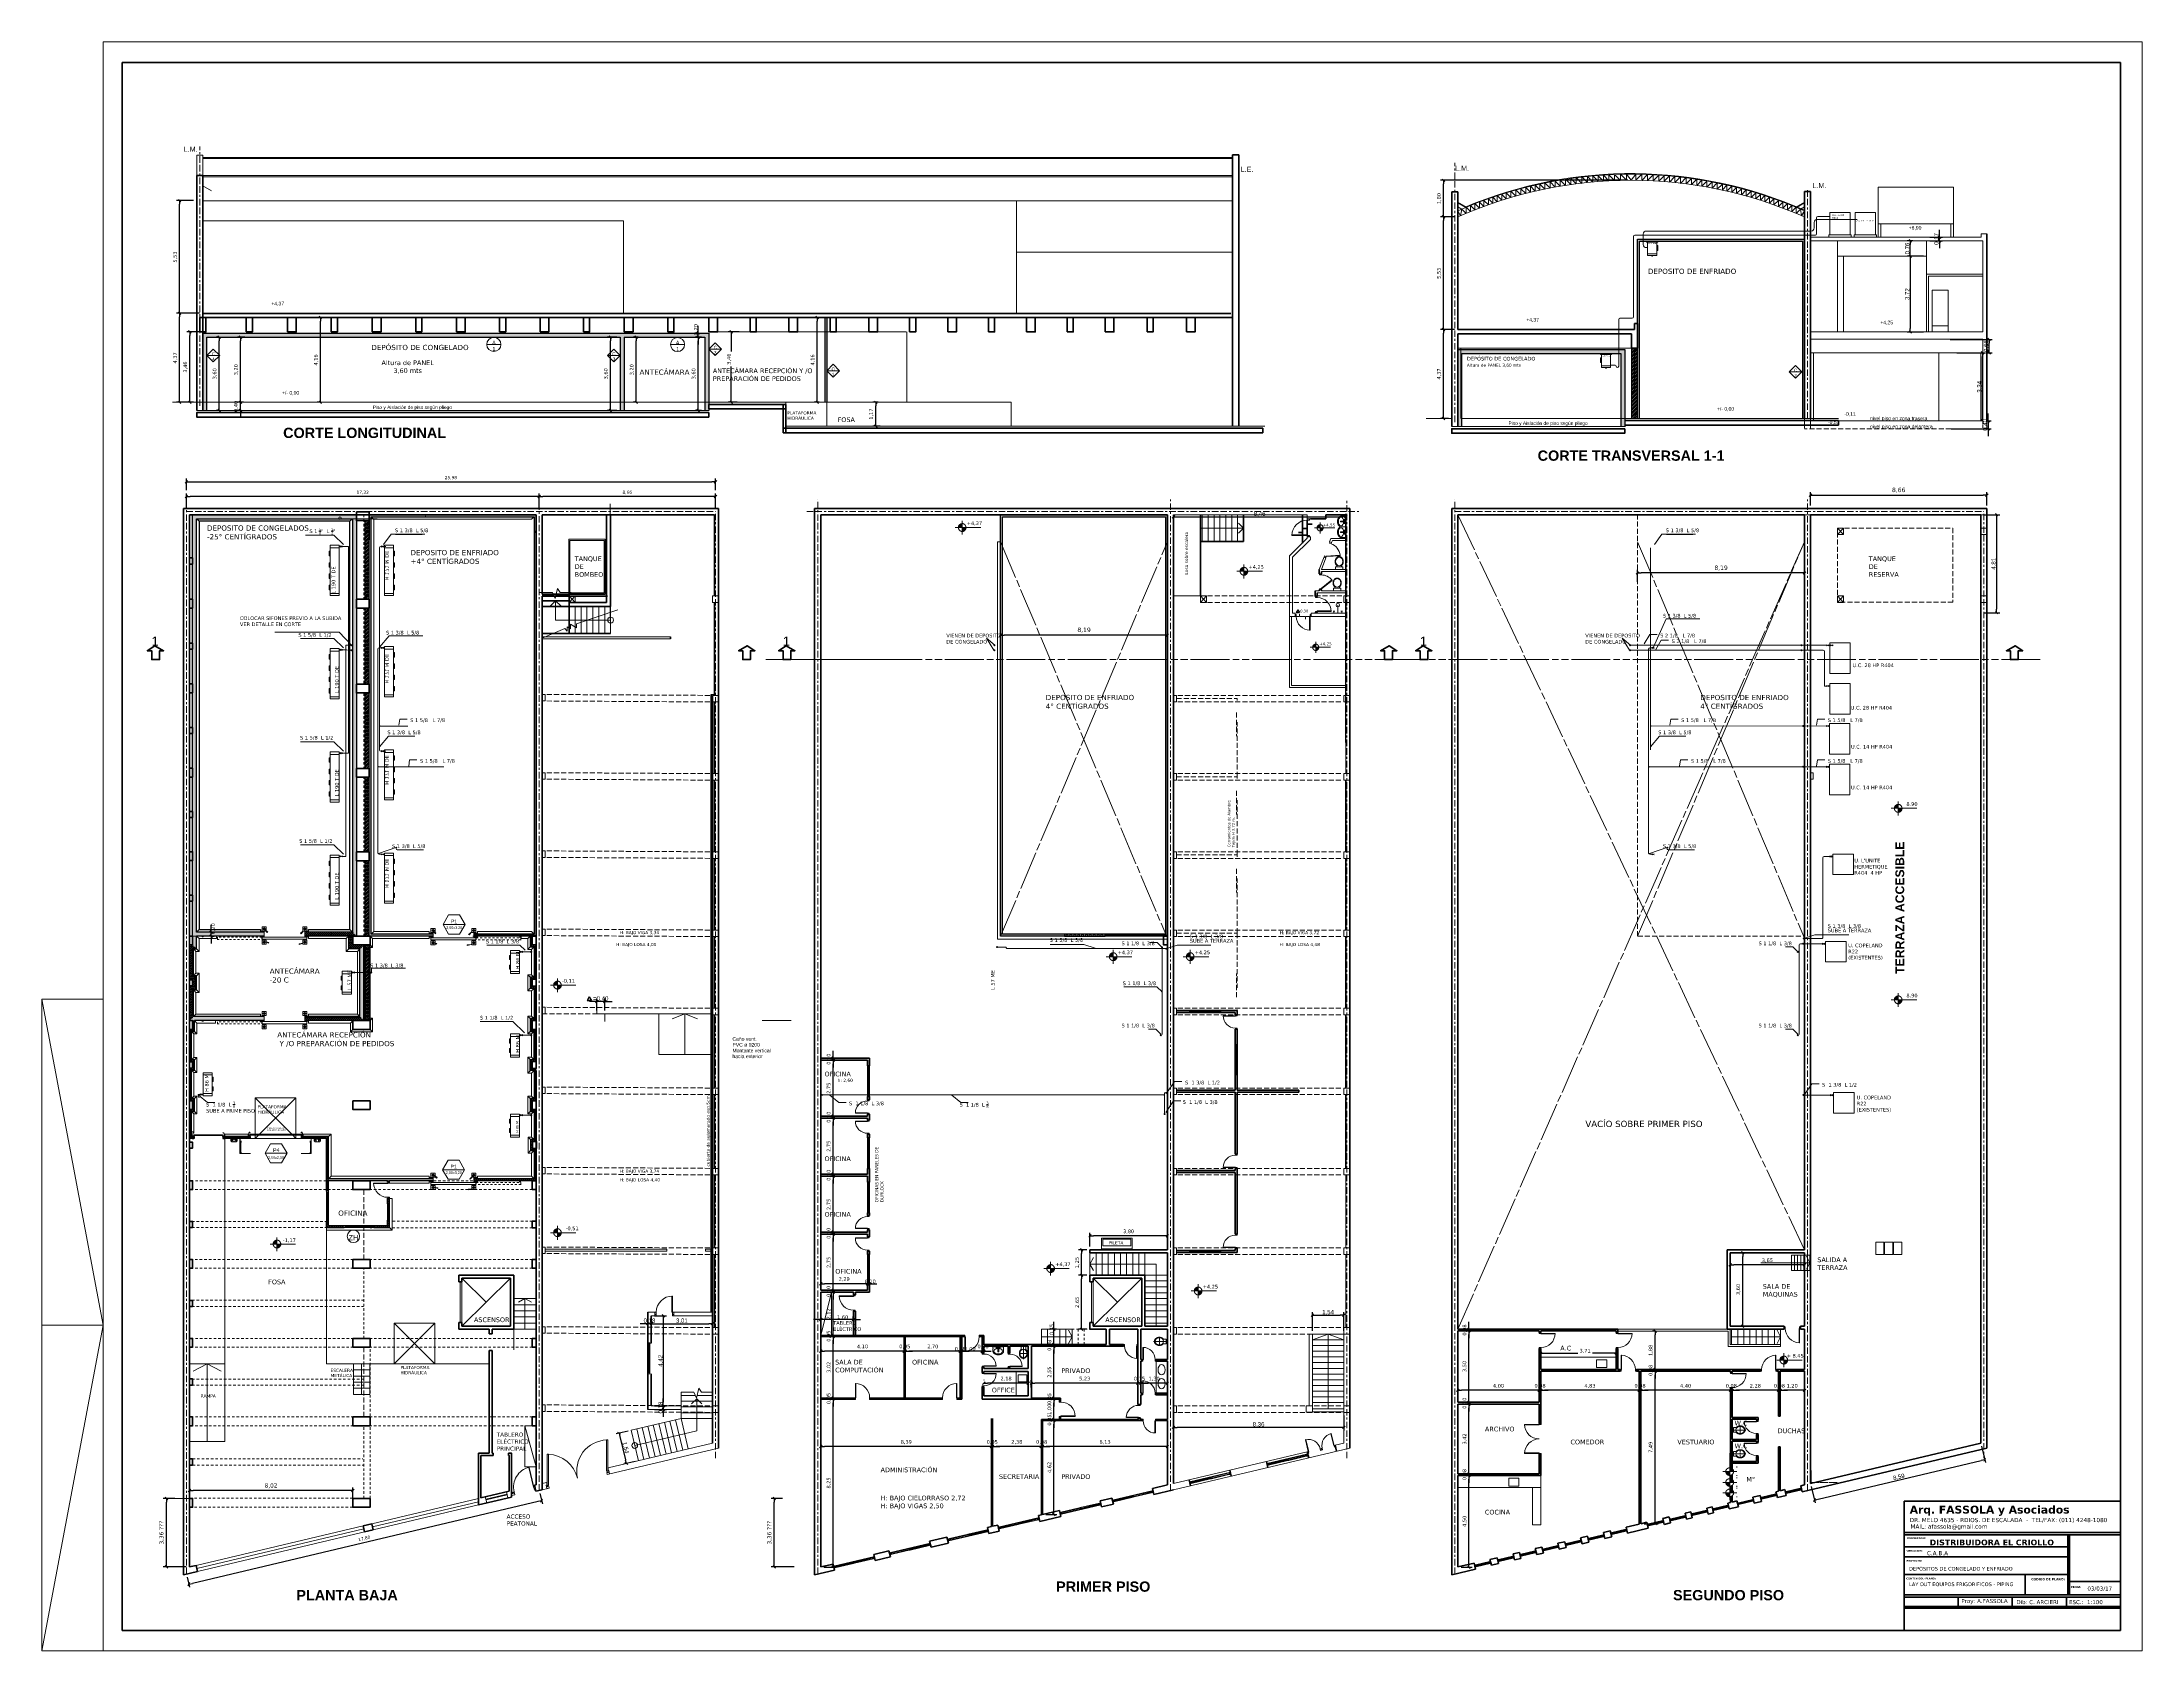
# Model space of a CAD drawing. Header units: metres. Extents: x -163 to 91, y -12 to 67.
# Drawn here: x -162.6 to -59.5, y -12.2 to 66.8 of the extents above; entities that cross this region are included whole.
import ezdxf

# ---------------------------------------------------------------- set-up
doc = ezdxf.new("R2010")
doc.units = ezdxf.units.M
doc.header["$LTSCALE"] = 0.508
doc.header["$PDMODE"] = 1
doc.header["$PDSIZE"] = -2
for name, pattern in [('STYLE_01', [0.41664, 0.20828, -0.20836]), ('STYLE_02', [0.694425, 0.48607, -0.208355]), ('STYLE_07', [1.875, 0.625, -0.20828, 0.625, -0.20836, 0.06943, -0.13893]), ('STYLE_09', [5, 3.75, -0.277785, 0.69443, -0.277785]), ('STYLE_10', [5.9375, 3.75, -0.277785, 0.69443, -0.277785, 0.625, -0.3125]), ('STYLE_11', [0.073819, 0.049213, -0.024606]), ('STYLE_13', [0.369094, 0.246063, -0.123031])]:
    doc.linetypes.add(name, pattern=pattern)
doc.layers.get('0').update_dxf_attribs({"lineweight": 18})
for name, color, linetype, lineweight in [('(A) Accesorios', 7, 'Continuous', 9), ('(A) Estructura', 7, 'Continuous', 9), ('(A) Seccionales', 7, 'Continuous', 9), ('-40C', 160, 'Continuous', 20), ('10°C', 230, 'Continuous', 18), ('canosvent', 7, 'Continuous', 20), ('CARPINTERIA', 7, 'Continuous', 13), ('columnas HA', 7, 'Continuous', 35), ('Dimension', 7, 'Continuous', 5), ('Muro cont', 7, 'Continuous', 5), ('Muros', 7, 'Continuous', 35), ('None', 7, 'Continuous', 5), ('panel nuevo', 7, 'Continuous', 30), ('pendiente', 7, 'Continuous', 9), ('riel', 7, 'Continuous', 20), ('ROTUL1', 7, 'Continuous', 20), ('ROTULO', 7, 'Continuous', 20), ('TEXTO', 7, 'Continuous', 18), ('Textos grales', 7, 'Continuous', 9), ('TEXTOTERMINACIONES', 7, 'Continuous', 20), ('Zócalo', 7, 'Continuous', 9)]:
    doc.layers.add(name, color=color, linetype=linetype, lineweight=lineweight)
doc.styles.add('Arial', font='arial.ttf')
doc.styles.add('Arial (bold)', font='')
doc.styles.add('Arial Narrow', font='ARIALN.TTF')
doc.styles.add('HoratioDBol', font='')
doc.styles.add('Verdana', font='verdana.ttf')
doc.styles.add('Verdana (bold)', font='')
doc.styles.get('Arial (bold)').set_extended_font_data('Arial', bold=True)
doc.styles.get('HoratioDBol').set_extended_font_data('HoratioDBol')
doc.styles.get('Verdana (bold)').set_extended_font_data('Verdana', bold=True)
doc.dimstyles.new('personal', dxfattribs={"dimtxt": 0.214974, "dimasz": 0.179989, "dimexe": 0.15, "dimexo": 0.159, "dimgap": 0.001, "dimtad": 1, "dimzin": 3, "dimtxsty": 'HoratioDBol', "dimblk": 'VW_SLASH', "dimcen": 0, "dimdle": 0.001, "dimazin": 0, "dimtfac": 0.8, "dimtix": 1, "dimtmove": 0, "dimatfit": 0, "dimldrblk": 'VW_CONCAVEFILLED', "dimfxl": 0, "dimfrac": 2, "dimtolj": 1, "dimtzin": 3, "dimarcsym": 0})
pattern_1 = [(0, (-108.915742, 28.96556), (0.050229492, 0.029000004), [0.03348633, -0.066972656]), (120, (-108.915742, 28.96556), (-0.050229486, 0.029000014), [0.03348633, -0.066972656]), (60, (-108.882256, 29.02356), (6e-09, 0.058000018), [0.03348633, -0.066972656])]
pattern_2 = [(0, (-146.294636, 11.969912), (0.050229492, 0.029000004), [0.03348633, -0.06697266]), (120, (-146.294636, 11.969912), (-0.050229486, 0.029000014), [0.03348633, -0.06697266]), (60, (-146.26115, 12.027912), (6e-09, 0.058000018), [0.03348633, -0.06697266])]
pattern_3 = [(0, (-147.2374, 0), (4.7625, 2.74963), [3.175, -6.35]), (120, (-147.2374, 0), (-4.7625, 2.74963), [3.175, -6.35]), (60, (-147.2374, 0), (1e-08, 5.49926), [-6.35, 3.175])]
pattern_4 = [(0, (-115.296002, 11.969912), (0.050229492, 0.029000004), [0.03348633, -0.06697266]), (120, (-115.296002, 11.969912), (-0.050229486, 0.029000014), [0.03348633, -0.06697266]), (60, (-115.262515, 12.027912), (6e-09, 0.058000018), [0.03348633, -0.06697266])]
pattern_5 = [(0, (-144.285226, 12.763046), (0.050229492, 0.029000004), [0.03348633, -0.066972656]), (120, (-144.285226, 12.763046), (-0.050229486, 0.029000014), [0.03348633, -0.066972656]), (60, (-144.25174, 12.821046), (6e-09, 0.058000018), [0.03348633, -0.066972656])]

# ---------------------------------------------------------------- blocks, each defined once
blk = doc.blocks.new('Group-1')
at = {"layer": 'None', "color": 0}
for p, q in [((-16.94, -12.18), (-16.94, 19.82)), ((-13.94, 19.82), (-16.94, 19.82)), ((-13.94, 3.82), (-16.94, 19.82)), ((-13.94, -12.18), (-13.94, 19.82)), ((-16.94, 3.82), (-13.94, 3.82)), ((-13.94, 3.82), (-16.94, -12.18))]:
    blk.add_line(p, q, dxfattribs=at)
blk = doc.blocks.new('Group-2')
at = {"layer": 'None', "color": 0}
blk.add_line((-13.94, -12.18), (-16.94, -12.18), dxfattribs=at)
blk.add_blockref('Group-1', (0, 0), dxfattribs=at)
blk = doc.blocks.new('VW_SLASH')
at = {"color": 0, "linetype": 'ByBlock', "lineweight": -2}
blk.add_line((0, 0), (-1, 0), dxfattribs=at)
at = {"layer": 'Zócalo', "color": 0}
blk.add_lwpolyline([(0.35, 0.35), (-0.35, -0.35)], dxfattribs=at)
blk = doc.blocks.new('*D246')
at = {"layer": 'Defpoints', "color": 0, "lineweight": 0, "transparency": 16777216}
for p in [(-93.81, 52.7), (-93.11, 52.7), (-93.41, 48.33)]:
    blk.add_point(p, dxfattribs=at)
at = {"layer": 'Dimension', "color": 0, "lineweight": -2, "transparency": 16777216}
for p, q in [((-93.27, 52.7), (-93.96, 52.7)), ((-93.81, 48.51), (-93.81, 52.52)), ((-93.57, 48.33), (-93.96, 48.33))]:
    blk.add_line(p, q, dxfattribs=at)
at = {"layer": 'Dimension', "color": 0, "lineweight": -2, "transparency": 16777216, "xscale": 0.179989013671875, "yscale": 0.179989013671875, "zscale": 0.179989013671875}
for p, rotation in [((-93.81, 52.7), 90), ((-93.81, 48.33), 270)]:
    blk.add_blockref('VW_SLASH', p, dxfattribs=dict(at, rotation=rotation))
at = {"layer": 'Dimension', "color": 0, "transparency": 16777216, "insert": (-94.02, 50.52), "char_height": 0.179, "attachment_point": 5, "rotation": 90, "style": 'Verdana'}
blk.add_mtext('\\A1;4,37', dxfattribs=at)
blk = doc.blocks.new('VW_CONCAVEFILLED')
at = {"linetype": 'ByBlock', "lineweight": 0}
blk.add_hatch(color=0, dxfattribs=at).paths.add_polyline_path([(-1.11, 0.3), (-1.08, 0.28), (-1.05, 0.26), (-1.01, 0.25), (-0.98, 0.23), (-0.95, 0.22), (-0.91, 0.2), (-0.88, 0.19), (-0.85, 0.17), (-0.81, 0.16), (-0.78, 0.15), (-0.75, 0.13), (-0.71, 0.12), (-0.68, 0.11), (-0.64, 0.1), (-0.61, 0.09), (-0.57, 0.08), (-0.54, 0.07), (-0.5, 0.06), (-0.47, 0.06), (-0.43, 0.05), (-0.4, 0.04), (-0.36, 0.04), (-0.33, 0.03), (-0.29, 0.02), (-0.26, 0.02), (-0.22, 0.01), (-0.18, 0.01), (-0.15, 0.01), (-0.11, 0.01), (-0.07, 0), (-0.04, 0), (0, 0), (-0.04, 0), (-0.07, 0), (-0.11, -0.01), (-0.15, -0.01), (-0.18, -0.01), (-0.22, -0.01), (-0.26, -0.02), (-0.29, -0.02), (-0.33, -0.03), (-0.36, -0.04), (-0.4, -0.04), (-0.43, -0.05), (-0.47, -0.06), (-0.5, -0.06), (-0.54, -0.07), (-0.57, -0.08), (-0.61, -0.09), (-0.64, -0.1), (-0.68, -0.11), (-0.71, -0.12), (-0.75, -0.13), (-0.78, -0.15), (-0.81, -0.16), (-0.85, -0.17), (-0.88, -0.19), (-0.91, -0.2), (-0.95, -0.22), (-0.98, -0.23), (-1.01, -0.25), (-1.05, -0.26), (-1.08, -0.28), (-1.11, -0.3), (-1.1, -0.28), (-1.08, -0.27), (-1.07, -0.25), (-1.06, -0.23), (-1.05, -0.22), (-1.04, -0.2), (-1.03, -0.18), (-1.02, -0.16), (-1.02, -0.14), (-1.01, -0.12), (-1.01, -0.1), (-1, -0.08), (-1, -0.06), (-1, -0.04), (-0.99, -0.02), (-0.99, 0), (-0.99, 0.02), (-1, 0.04), (-1, 0.06), (-1, 0.08), (-1.01, 0.1), (-1.01, 0.12), (-1.02, 0.14), (-1.02, 0.16), (-1.03, 0.18), (-1.04, 0.2), (-1.05, 0.22), (-1.06, 0.23), (-1.07, 0.25), (-1.08, 0.27), (-1.1, 0.28)])
at = {"layer": 'Zócalo', "color": 0}
blk.add_lwpolyline([(-1.11, 0.3), (-1.08, 0.28), (-1.05, 0.26), (-1.01, 0.25), (-0.98, 0.23), (-0.95, 0.22), (-0.91, 0.2), (-0.88, 0.19), (-0.85, 0.17), (-0.81, 0.16), (-0.78, 0.15), (-0.75, 0.13), (-0.71, 0.12), (-0.68, 0.11), (-0.64, 0.1), (-0.61, 0.09), (-0.57, 0.08), (-0.54, 0.07), (-0.5, 0.06), (-0.47, 0.06), (-0.43, 0.05), (-0.4, 0.04), (-0.36, 0.04), (-0.33, 0.03), (-0.29, 0.02), (-0.26, 0.02), (-0.22, 0.01), (-0.18, 0.01), (-0.15, 0.01), (-0.11, 0.01), (-0.07, 0), (-0.04, 0), (0, 0), (-0.04, 0), (-0.07, 0), (-0.11, -0.01), (-0.15, -0.01), (-0.18, -0.01), (-0.22, -0.01), (-0.26, -0.02), (-0.29, -0.02), (-0.33, -0.03), (-0.36, -0.04), (-0.4, -0.04), (-0.43, -0.05), (-0.47, -0.06), (-0.5, -0.06), (-0.54, -0.07), (-0.57, -0.08), (-0.61, -0.09), (-0.64, -0.1), (-0.68, -0.11), (-0.71, -0.12), (-0.75, -0.13), (-0.78, -0.15), (-0.81, -0.16), (-0.85, -0.17), (-0.88, -0.19), (-0.91, -0.2), (-0.95, -0.22), (-0.98, -0.23), (-1.01, -0.25), (-1.05, -0.26), (-1.08, -0.28), (-1.11, -0.3), (-1.1, -0.28), (-1.08, -0.27), (-1.07, -0.25), (-1.06, -0.23), (-1.05, -0.22), (-1.04, -0.2), (-1.03, -0.18), (-1.02, -0.16), (-1.02, -0.14), (-1.01, -0.12), (-1.01, -0.1), (-1, -0.08), (-1, -0.06), (-1, -0.04), (-0.99, -0.02), (-0.99, 0), (-0.99, 0.02), (-1, 0.04), (-1, 0.06), (-1, 0.08), (-1.01, 0.1), (-1.01, 0.12), (-1.02, 0.14), (-1.02, 0.16), (-1.03, 0.18), (-1.04, 0.2), (-1.05, 0.22), (-1.06, 0.23), (-1.07, 0.25), (-1.08, 0.27), (-1.1, 0.28)], close=True, dxfattribs=at)
blk = doc.blocks.new('*D247')
at = {"layer": 'Defpoints', "color": 0, "lineweight": 0, "transparency": 16777216}
for p in [(-93.81, 58.23), (-93.41, 58.23), (-93.27, 52.7)]:
    blk.add_point(p, dxfattribs=at)
at = {"layer": 'Dimension', "color": 0, "lineweight": -2, "transparency": 16777216}
for p, q in [((-93.57, 58.23), (-93.96, 58.23)), ((-93.81, 52.88), (-93.81, 58.05)), ((-93.43, 52.7), (-93.96, 52.7))]:
    blk.add_line(p, q, dxfattribs=at)
at = {"layer": 'Dimension', "color": 0, "lineweight": -2, "transparency": 16777216, "xscale": 0.179989013671875, "yscale": 0.179989013671875, "zscale": 0.179989013671875}
for p, rotation in [((-93.81, 58.23), 90), ((-93.81, 52.7), 270)]:
    blk.add_blockref('VW_SLASH', p, dxfattribs=dict(at, rotation=rotation))
at = {"layer": 'Dimension', "color": 0, "transparency": 16777216, "insert": (-94.02, 55.46), "char_height": 0.179, "attachment_point": 5, "rotation": 90, "style": 'Verdana'}
blk.add_mtext('\\A1;5,53', dxfattribs=at)
blk = doc.blocks.new('*D248')
at = {"layer": 'Defpoints', "color": 0, "lineweight": 0, "transparency": 16777216}
for p in [(-93.81, 60.03), (-84.6, 60.03), (-93.11, 58.23)]:
    blk.add_point(p, dxfattribs=at)
at = {"layer": 'Dimension', "color": 0, "lineweight": -2, "transparency": 16777216}
for p, q in [((-84.76, 60.03), (-93.96, 60.03)), ((-93.81, 58.41), (-93.81, 59.85)), ((-93.27, 58.23), (-93.96, 58.23))]:
    blk.add_line(p, q, dxfattribs=at)
at = {"layer": 'Dimension', "color": 0, "lineweight": -2, "transparency": 16777216, "xscale": 0.179989013671875, "yscale": 0.179989013671875, "zscale": 0.179989013671875}
for p, rotation in [((-93.81, 60.03), 90), ((-93.81, 58.23), 270)]:
    blk.add_blockref('VW_SLASH', p, dxfattribs=dict(at, rotation=rotation))
at = {"layer": 'Dimension', "color": 0, "transparency": 16777216, "insert": (-94.02, 59.13), "char_height": 0.179, "attachment_point": 5, "rotation": 90, "style": 'Verdana'}
blk.add_mtext('\\A1;1,80', dxfattribs=at)
blk = doc.blocks.new('*D336')
at = {"layer": 'Defpoints', "color": 0, "lineweight": 0, "transparency": 16777216}
for p in [(-68.76, 51.56), (-67.35, 51.56), (-67.33, 48.22)]:
    blk.add_point(p, dxfattribs=at)
at = {"layer": 'Dimension', "color": 0, "lineweight": -2, "transparency": 16777216}
for p, q in [((-68.6, 51.56), (-67.2, 51.56)), ((-67.35, 48.4), (-67.35, 51.38)), ((-67.49, 48.22), (-67.5, 48.22))]:
    blk.add_line(p, q, dxfattribs=at)
at = {"layer": 'Dimension', "color": 0, "lineweight": -2, "transparency": 16777216, "xscale": 0.179989013671875, "yscale": 0.179989013671875, "zscale": 0.179989013671875}
for p, rotation in [((-67.35, 51.56), 90), ((-67.35, 48.22), 270)]:
    blk.add_blockref('VW_SLASH', p, dxfattribs=dict(at, rotation=rotation))
at = {"layer": 'Dimension', "color": 0, "lineweight": 5, "transparency": 16777216, "insert": (-67.48, 49.89), "char_height": 0.215, "attachment_point": 5, "rotation": 90, "style": 'HoratioDBol'}
blk.add_mtext('\\A1;3,34', dxfattribs=at)
blk = doc.blocks.new('*D337')
at = {"layer": 'Defpoints', "color": 0, "lineweight": 0, "transparency": 16777216}
for p in [(-69.09, 52.22), (-67.33, 51.56), (-67.02, 52.22)]:
    blk.add_point(p, dxfattribs=at)
at = {"layer": 'Dimension', "color": 0, "lineweight": -2, "transparency": 16777216}
for p, q in [((-68.93, 52.22), (-66.87, 52.22)), ((-67.17, 51.56), (-66.87, 51.56)), ((-67.02, 51.74), (-67.02, 52.04))]:
    blk.add_line(p, q, dxfattribs=at)
at = {"layer": 'Dimension', "color": 0, "lineweight": -2, "transparency": 16777216, "xscale": 0.179989013671875, "yscale": 0.179989013671875, "zscale": 0.179989013671875}
for p, rotation in [((-67.02, 52.22), 90), ((-67.02, 51.56), 270)]:
    blk.add_blockref('VW_SLASH', p, dxfattribs=dict(at, rotation=rotation))
at = {"layer": 'Dimension', "color": 0, "lineweight": 5, "transparency": 16777216, "insert": (-67.15, 51.89), "char_height": 0.215, "attachment_point": 5, "rotation": 90, "style": 'HoratioDBol'}
blk.add_mtext('\\A1;0,66', dxfattribs=at)
blk = doc.blocks.new('*D338')
at = {"layer": 'Defpoints', "color": 0, "lineweight": 0, "transparency": 16777216}
for p in [(-69.04, 47.82), (-67.33, 48.22), (-67.07, 47.82)]:
    blk.add_point(p, dxfattribs=at)
at = {"layer": 'Dimension', "color": 0, "lineweight": -2, "transparency": 16777216}
for p, q in [((-67.07, 48.4), (-67.07, 48.58)), ((-68.88, 47.82), (-66.92, 47.82)), ((-67.17, 48.22), (-66.92, 48.22)), ((-67.07, 48.22), (-67.07, 47.82)), ((-67.07, 47.64), (-67.07, 47.46))]:
    blk.add_line(p, q, dxfattribs=at)
at = {"layer": 'Dimension', "color": 0, "lineweight": -2, "transparency": 16777216, "xscale": 0.179989013671875, "yscale": 0.179989013671875, "zscale": 0.179989013671875}
for p, rotation in [((-67.07, 48.22), 270), ((-67.07, 47.82), 90)]:
    blk.add_blockref('VW_SLASH', p, dxfattribs=dict(at, rotation=rotation))
at = {"layer": 'Dimension', "color": 0, "lineweight": 5, "transparency": 16777216, "insert": (-67.2, 48.02), "char_height": 0.215, "attachment_point": 5, "rotation": 90, "style": 'HoratioDBol'}
blk.add_mtext('\\A1;0,40', dxfattribs=at)
blk = doc.blocks.new('*D339')
at = {"layer": 'Defpoints', "color": 0, "lineweight": 0, "transparency": 16777216}
for p in [(-70.09, 56.3), (-70.89, 52.58), (-70.09, 52.58)]:
    blk.add_point(p, dxfattribs=at)
at = {"layer": 'Dimension', "color": 0, "lineweight": -2, "transparency": 16777216}
for p, q in [((-70.25, 56.3), (-71.04, 56.3)), ((-70.89, 56.12), (-70.89, 52.76)), ((-70.25, 52.58), (-71.04, 52.58))]:
    blk.add_line(p, q, dxfattribs=at)
at = {"layer": 'Dimension', "color": 0, "lineweight": -2, "transparency": 16777216, "xscale": 0.179989013671875, "yscale": 0.179989013671875, "zscale": 0.179989013671875}
for p, rotation in [((-70.89, 56.3), 90), ((-70.89, 52.58), 270)]:
    blk.add_blockref('VW_SLASH', p, dxfattribs=dict(at, rotation=rotation))
at = {"layer": 'Dimension', "color": 0, "lineweight": 5, "transparency": 16777216, "insert": (-71.02, 54.44), "char_height": 0.215, "attachment_point": 5, "rotation": 90, "style": 'HoratioDBol'}
blk.add_mtext('\\A1;3,72', dxfattribs=at)
blk = doc.blocks.new('*D340')
at = {"layer": 'Defpoints', "color": 0, "lineweight": 0, "transparency": 16777216}
for p in [(-70.89, 57.06), (-70.62, 57.06), (-70.09, 56.3)]:
    blk.add_point(p, dxfattribs=at)
at = {"layer": 'Dimension', "color": 0, "lineweight": -2, "transparency": 16777216}
for p, q in [((-70.77, 57.06), (-71.04, 57.06)), ((-70.89, 56.48), (-70.89, 56.88)), ((-70.25, 56.3), (-71.04, 56.3))]:
    blk.add_line(p, q, dxfattribs=at)
at = {"layer": 'Dimension', "color": 0, "lineweight": -2, "transparency": 16777216, "xscale": 0.179989013671875, "yscale": 0.179989013671875, "zscale": 0.179989013671875}
for p, rotation in [((-70.89, 57.06), 90), ((-70.89, 56.3), 270)]:
    blk.add_blockref('VW_SLASH', p, dxfattribs=dict(at, rotation=rotation))
at = {"layer": 'Dimension', "color": 0, "lineweight": 5, "transparency": 16777216, "insert": (-71.02, 56.68), "char_height": 0.215, "attachment_point": 5, "rotation": 90, "style": 'HoratioDBol'}
blk.add_mtext('\\A1;0,76', dxfattribs=at)
blk = doc.blocks.new('*D341')
at = {"layer": 'Defpoints', "color": 0, "lineweight": 0, "transparency": 16777216}
for p in [(-70.09, 57.23), (-70.09, 57.06), (-69.46, 57.23)]:
    blk.add_point(p, dxfattribs=at)
at = {"layer": 'Dimension', "color": 0, "lineweight": -2, "transparency": 16777216}
for p, q in [((-69.93, 57.23), (-69.31, 57.23)), ((-69.93, 57.06), (-69.31, 57.06)), ((-69.46, 57.41), (-69.46, 57.59)), ((-69.46, 57.06), (-69.46, 57.23)), ((-69.46, 56.88), (-69.46, 56.7))]:
    blk.add_line(p, q, dxfattribs=at)
at = {"layer": 'Dimension', "color": 0, "lineweight": -2, "transparency": 16777216, "xscale": 0.179989013671875, "yscale": 0.179989013671875, "zscale": 0.179989013671875}
for p, rotation in [((-69.46, 57.23), 270), ((-69.46, 57.06), 90)]:
    blk.add_blockref('VW_SLASH', p, dxfattribs=dict(at, rotation=rotation))
at = {"layer": 'Dimension', "color": 0, "lineweight": 5, "transparency": 16777216, "insert": (-69.59, 57.15), "char_height": 0.215, "attachment_point": 5, "rotation": 90, "style": 'HoratioDBol'}
blk.add_mtext('\\A1;0,17', dxfattribs=at)
blk = doc.blocks.new('*D249')
at = {"layer": 'Defpoints', "color": 0, "lineweight": 0, "transparency": 16777216}
for p in [(-155.39, -4.3), (-155.39, -5.12), (-147.37, -5.12)]:
    blk.add_point(p, dxfattribs=at)
at = {"layer": 'Dimension', "color": 0, "lineweight": -2, "transparency": 16777216}
for p, q in [((-155.39, -4.96), (-155.39, -4.15)), ((-147.55, -4.3), (-155.21, -4.3)), ((-147.37, -4.96), (-147.37, -4.15))]:
    blk.add_line(p, q, dxfattribs=at)
at = {"layer": 'Dimension', "color": 0, "lineweight": -2, "transparency": 16777216, "xscale": 0.179989013671875, "yscale": 0.179989013671875, "zscale": 0.179989013671875, "rotation": 180}
blk.add_blockref('VW_SLASH', (-155.39, -4.3), dxfattribs=at)
at = {"layer": 'Dimension', "color": 0, "lineweight": -2, "transparency": 16777216, "xscale": 0.179989013671875, "yscale": 0.179989013671875, "zscale": 0.179989013671875}
blk.add_blockref('VW_SLASH', (-147.37, -4.3), dxfattribs=at)
at = {"layer": 'Dimension', "color": 0, "transparency": 16777216, "insert": (-151.38, -4.07), "char_height": 0.205, "attachment_point": 5, "style": 'Verdana'}
blk.add_mtext('\\A1;8,02', dxfattribs=at)
blk = doc.blocks.new('*D250')
at = {"layer": 'Defpoints', "color": 0, "lineweight": 0, "transparency": 16777216}
for p in [(-156.52, -4.69), (-155.95, -4.69), (-155.39, -8.05)]:
    blk.add_point(p, dxfattribs=at)
at = {"layer": 'Dimension', "color": 0, "lineweight": -2, "transparency": 16777216}
for p, q in [((-156.11, -4.69), (-156.67, -4.69)), ((-156.52, -7.87), (-156.52, -4.87)), ((-155.55, -8.05), (-156.67, -8.05))]:
    blk.add_line(p, q, dxfattribs=at)
at = {"layer": 'Dimension', "color": 0, "lineweight": -2, "transparency": 16777216, "xscale": 0.179989013671875, "yscale": 0.179989013671875, "zscale": 0.179989013671875}
for p, rotation in [((-156.52, -4.69), 90), ((-156.52, -8.05), 270)]:
    blk.add_blockref('VW_SLASH', p, dxfattribs=dict(at, rotation=rotation))
at = {"layer": 'Dimension', "color": 0, "transparency": 16777216, "insert": (-156.75, -6.37), "char_height": 0.2051, "attachment_point": 5, "rotation": 90, "style": 'Verdana'}
blk.add_mtext('\\A1;3,36 ???', dxfattribs=at)
blk = doc.blocks.new('*D251')
at = {"layer": 'Defpoints', "color": 0, "lineweight": 0, "transparency": 16777216}
for p in [(-138.22, -4.3), (-155.54, -8.4), (-155.42, -8.9)]:
    blk.add_point(p, dxfattribs=at)
at = {"layer": 'Dimension', "color": 0, "lineweight": -2, "transparency": 16777216}
for p, q in [((-138.27, -4.84), (-155.24, -8.86)), ((-138.18, -4.45), (-138.06, -4.95)), ((-155.5, -8.55), (-155.38, -9.05))]:
    blk.add_line(p, q, dxfattribs=at)
at = {"layer": 'Dimension', "color": 0, "lineweight": -2, "transparency": 16777216, "xscale": 0.179989013671875, "yscale": 0.179989013671875, "zscale": 0.179989013671875}
for p, rotation in [((-138.1, -4.8), 13.31793663359855), ((-155.42, -8.9), 193.3179366335985)]:
    blk.add_blockref('VW_SLASH', p, dxfattribs=dict(at, rotation=rotation))
at = {"layer": 'Dimension', "color": 0, "transparency": 16777216, "insert": (-146.8, -6.66), "char_height": 0.154, "attachment_point": 5, "rotation": 13.3179, "style": 'Verdana'}
blk.add_mtext('\\A1;17,80', dxfattribs=at)
blk = doc.blocks.new('Group')
at = {"color": 0, "linetype": 'Continuous', "lineweight": 20}
blk.add_wipeout([(0.13, 0.46), (0.13, 0.46), (0.13, 0.46), (0.13, 0.47), (0.13, 0.47), (0.13, 0.47), (0.13, 0.47), (0.13, 0.47), (0.13, 0.47), (0.13, 0.47), (0.13, 0.47), (0.12, 0.48), (0.12, 0.48), (0.12, 0.48), (0.12, 0.48), (0.12, 0.48), (0.12, 0.48), (0.12, 0.48), (0.12, 0.48), (0.12, 0.48), (0.12, 0.49), (0.11, 0.49), (0.11, 0.49), (0.11, 0.49), (0.11, 0.49), (0.11, 0.49), (0.11, 0.49), (0.11, 0.49), (0.11, 0.49), (0.11, 0.49), (0.1, 0.5), (0.1, 0.5), (0.1, 0.5), (0.1, 0.5), (0.1, 0.5), (0.1, 0.5), (0.1, 0.5), (0.1, 0.5), (0.09, 0.5), (0.09, 0.5), (0.09, 0.51), (0.09, 0.51), (0.09, 0.51), (0.09, 0.51), (0.09, 0.51), (0.09, 0.51), (0.08, 0.51), (0.08, 0.51), (0.08, 0.51), (0.08, 0.51), (0.08, 0.51), (0.08, 0.51), (0.08, 0.52), (0.08, 0.52), (0.07, 0.52), (0.07, 0.52), (0.07, 0.52), (0.07, 0.52), (0.07, 0.52), (0.07, 0.52), (0.07, 0.52), (0.06, 0.52), (0.06, 0.52), (0.06, 0.52), (0.06, 0.52), (0.06, 0.52), (0.06, 0.53), (0.06, 0.53), (0.05, 0.53), (0.05, 0.53), (0.05, 0.53), (0.05, 0.53), (0.05, 0.53), (0.05, 0.53), (0.05, 0.53), (0.04, 0.53), (0.04, 0.53), (0.04, 0.53), (0.04, 0.53), (0.04, 0.53), (0.04, 0.53), (0.04, 0.53), (0.03, 0.53), (0.03, 0.53), (0.03, 0.53), (0.03, 0.53), (0.03, 0.54), (0.03, 0.54), (0.03, 0.54), (0.02, 0.54), (0.02, 0.54), (0.02, 0.54), (0.02, 0.54), (0.02, 0.54), (0.02, 0.54), (0.02, 0.54), (0.01, 0.54), (0.01, 0.54), (0.01, 0.54), (0.01, 0.54), (0.01, 0.54), (0.01, 0.54), (0.01, 0.54), (0, 0.54), (0, 0.54), (0, 0.54), (0, 0.54), (0, 0.54), (0, 0.54), (-0.01, 0.54), (-0.01, 0.54), (-0.01, 0.54), (-0.01, 0.54), (-0.01, 0.54), (-0.01, 0.54), (-0.01, 0.54), (-0.02, 0.54), (-0.02, 0.54), (-0.02, 0.54), (-0.02, 0.54), (-0.02, 0.54), (-0.02, 0.54), (-0.03, 0.54), (-0.03, 0.54), (-0.03, 0.54), (-0.03, 0.54), (-0.03, 0.54), (-0.03, 0.54), (-0.03, 0.54), (-0.04, 0.54), (-0.04, 0.54), (-0.04, 0.54), (-0.04, 0.54), (-0.04, 0.54), (-0.04, 0.54), (-0.05, 0.54), (-0.05, 0.54), (-0.05, 0.54), (-0.05, 0.54), (-0.05, 0.54), (-0.05, 0.54), (-0.05, 0.54), (-0.06, 0.54), (-0.06, 0.54), (-0.06, 0.54), (-0.06, 0.54), (-0.06, 0.54), (-0.06, 0.53), (-0.06, 0.53), (-0.07, 0.53), (-0.07, 0.53), (-0.07, 0.53), (-0.07, 0.53), (-0.07, 0.53), (-0.07, 0.53), (-0.07, 0.53), (-0.08, 0.53), (-0.08, 0.53), (-0.08, 0.53), (-0.08, 0.53), (-0.08, 0.53), (-0.08, 0.53), (-0.08, 0.53), (-0.09, 0.53), (-0.09, 0.53), (-0.09, 0.53), (-0.09, 0.53), (-0.09, 0.52), (-0.09, 0.52), (-0.09, 0.52), (-0.1, 0.52), (-0.1, 0.52), (-0.1, 0.52), (-0.1, 0.52), (-0.1, 0.52), (-0.1, 0.52), (-0.1, 0.52), (-0.11, 0.52), (-0.11, 0.52), (-0.11, 0.52), (-0.11, 0.52), (-0.11, 0.51), (-0.11, 0.51), (-0.11, 0.51), (-0.11, 0.51), (-0.12, 0.51), (-0.12, 0.51), (-0.12, 0.51), (-0.12, 0.51), (-0.12, 0.51), (-0.12, 0.51), (-0.12, 0.51), (-0.12, 0.51), (-0.13, 0.5), (-0.13, 0.5), (-0.13, 0.5), (-0.13, 0.5), (-0.13, 0.5), (-0.13, 0.5), (-0.13, 0.5), (-0.13, 0.5), (-0.14, 0.5), (-0.14, 0.5), (-0.14, 0.49), (-0.14, 0.49), (-0.14, 0.49), (-0.14, 0.49), (-0.14, 0.49), (-0.14, 0.49), (-0.14, 0.49), (-0.15, 0.49), (-0.15, 0.49), (-0.15, 0.49), (-0.15, 0.48), (-0.15, 0.48), (-0.15, 0.48), (-0.15, 0.48), (-0.15, 0.48), (-0.15, 0.48), (-0.16, 0.48), (-0.16, 0.48), (-0.16, 0.48), (-0.16, 0.47), (-0.16, 0.47), (-0.16, 0.47), (-0.16, 0.47), (-0.16, 0.47), (-0.16, 0.47), (-0.16, 0.47), (-0.16, 0.47), (-0.17, 0.46), (-0.17, 0.46), (-0.17, 0.46), (-0.17, 0.46), (-0.17, 0.46), (-0.17, 0.46), (-0.17, 0.46), (-0.17, 0.46), (-0.17, 0.45), (-0.17, 0.45), (-0.17, 0.45), (-0.17, 0.45), (-0.18, 0.45), (-0.18, 0.45), (-0.18, 0.45), (-0.18, 0.44), (-0.18, 0.44), (-0.18, 0.44), (-0.18, 0.44), (-0.18, 0.44), (-0.18, 0.44), (-0.18, 0.44), (-0.18, 0.44), (-0.18, 0.43), (-0.18, 0.43), (-0.18, 0.43), (-0.19, 0.43), (-0.19, 0.43), (-0.19, 0.43), (-0.19, 0.43), (-0.19, 0.42), (-0.19, 0.42), (-0.19, 0.42), (-0.19, 0.42), (-0.19, 0.42), (-0.19, 0.42), (-0.19, 0.41), (-0.19, 0.41), (-0.19, 0.41), (-0.19, 0.41), (-0.19, 0.41), (-0.19, 0.41), (-0.19, 0.41), (-0.19, 0.4), (-0.2, 0.4), (-0.2, 0.4), (-0.2, 0.4), (-0.2, 0.4), (-0.2, 0.4), (-0.2, 0.4), (-0.2, 0.39), (-0.2, 0.39), (-0.2, 0.39), (-0.2, 0.39), (-0.2, 0.39), (-0.2, 0.39), (-0.2, 0.38), (-0.2, 0.38), (-0.2, 0.38), (-0.2, 0.38), (-0.2, 0.38), (-0.2, 0.38), (-0.2, 0.38), (-0.2, 0.37), (-0.2, 0.37), (-0.2, 0.37), (-0.2, 0.37), (-0.2, 0.37), (-0.2, 0.37), (-0.2, 0.36), (-0.2, 0.36), (-0.2, 0.36), (-0.2, 0.36), (-0.2, 0.36), (-0.2, 0.36), (-0.2, 0.36), (-0.2, 0.35), (-0.2, 0.35), (-0.2, 0.35), (-0.2, 0.35), (-0.2, 0.35), (-0.2, 0.35), (-0.2, 0.34), (-0.2, 0.34), (-0.2, 0.34), (-0.2, 0.34), (-0.2, 0.34), (-0.2, 0.34), (-0.2, 0.34), (-0.2, 0.33), (-0.2, 0.33), (-0.2, 0.33), (-0.2, 0.33), (-0.2, 0.33), (-0.2, 0.33), (-0.2, 0.32), (-0.2, 0.32), (-0.2, 0.32), (-0.2, 0.32), (-0.2, 0.32), (-0.2, 0.32), (-0.2, 0.31), (-0.2, 0.31), (-0.2, 0.31), (-0.2, 0.31), (-0.2, 0.31), (-0.2, 0.31), (-0.2, 0.31), (-0.2, 0.3), (-0.2, 0.3), (-0.2, 0.3), (-0.2, 0.3), (-0.19, 0.3), (-0.19, 0.3), (-0.19, 0.3), (-0.19, 0.29), (-0.19, 0.29), (-0.19, 0.29), (-0.19, 0.29), (-0.19, 0.29), (-0.19, 0.29), (-0.19, 0.28), (-0.19, 0.28), (-0.19, 0.28), (-0.19, 0.28), (-0.19, 0.28), (-0.19, 0.28), (-0.19, 0.28), (-0.19, 0.27), (-0.19, 0.27), (-0.19, 0.27), (-0.18, 0.27), (-0.18, 0.27), (-0.18, 0.27), (-0.18, 0.27), (-0.18, 0.26), (-0.18, 0.26), (-0.18, 0.26), (-0.18, 0.26), (-0.18, 0.26), (-0.18, 0.26), (-0.18, 0.26), (-0.18, 0.26), (-0.18, 0.25), (-0.18, 0.25), (-0.17, 0.25), (-0.17, 0.25), (-0.17, 0.25), (-0.17, 0.25), (-0.17, 0.25), (-0.17, 0.24), (-0.17, 0.24), (-0.17, 0.24), (-0.17, 0.24), (-0.17, 0.24), (-0.17, 0.24), (-0.17, 0.24), (-0.16, 0.24), (-0.16, 0.23), (-0.16, 0.23), (-0.16, 0.23), (-0.16, 0.23), (-0.16, 0.23), (-0.16, 0.23), (-0.16, 0.23), (-0.16, 0.23), (-0.16, 0.22), (-0.15, 0.22), (-0.15, 0.22), (-0.15, 0.22), (-0.15, 0.22), (-0.15, 0.22), (-0.15, 0.22), (-0.15, 0.22), (-0.15, 0.21), (-0.15, 0.21), (-0.15, 0.21), (-0.14, 0.21), (-0.14, 0.21), (-0.14, 0.21), (-0.14, 0.21), (-0.14, 0.21), (-0.14, 0.21), (-0.14, 0.21), (-0.14, 0.2), (-0.14, 0.2), (-0.13, 0.2), (-0.13, 0.2), (-0.13, 0.2), (-0.13, 0.2), (-0.13, 0.2), (-0.13, 0.2), (-0.13, 0.2), (-0.13, 0.2), (-0.12, 0.19), (-0.12, 0.19), (-0.12, 0.19), (-0.12, 0.19), (-0.12, 0.19), (-0.12, 0.19), (-0.12, 0.19), (-0.12, 0.19), (-0.11, 0.19), (-0.11, 0.19), (-0.11, 0.19), (-0.11, 0.19), (-0.11, 0.18), (-0.11, 0.18), (-0.11, 0.18), (-0.11, 0.18), (-0.1, 0.18), (-0.1, 0.18), (-0.1, 0.18), (-0.1, 0.18), (-0.1, 0.18), (-0.1, 0.18), (-0.1, 0.18), (-0.09, 0.18), (-0.09, 0.18), (-0.09, 0.18), (-0.09, 0.17), (-0.09, 0.17), (-0.09, 0.17), (-0.09, 0.17), (-0.08, 0.17), (-0.08, 0.17), (-0.08, 0.17), (-0.08, 0.17), (-0.08, 0.17), (-0.08, 0.17), (-0.08, 0.17), (-0.07, 0.17), (-0.07, 0.17), (-0.07, 0.17), (-0.07, 0.17), (-0.07, 0.17), (-0.07, 0.17), (-0.07, 0.17), (-0.06, 0.17), (-0.06, 0.16), (-0.06, 0.16), (-0.06, 0.16), (-0.06, 0.16), (-0.06, 0.16), (-0.06, 0.16), (-0.05, 0.16), (-0.05, 0.16), (-0.05, 0.16), (-0.05, 0.16), (-0.05, 0.16), (-0.05, 0.16), (-0.05, 0.16), (-0.04, 0.16), (-0.04, 0.16), (-0.04, 0.16), (-0.04, 0.16), (-0.04, 0.16), (-0.04, 0.16), (-0.03, 0.16), (-0.03, 0.16), (-0.03, 0.16), (-0.03, 0.16), (-0.03, 0.16), (-0.03, 0.16), (-0.03, 0.16), (-0.02, 0.16), (-0.02, 0.16), (-0.02, 0.16), (-0.02, 0.16), (-0.02, 0.16), (-0.02, 0.16), (-0.02, 0.16), (-0.01, 0.16), (-0.01, 0.16), (-0.01, 0.16), (-0.01, 0.16), (-0.01, 0.16), (-0.01, 0.16), (0, 0.16), (0, 0.16), (0, 0.16), (0, 0.16), (0, 0.16), (0, 0.16), (0, 0.16), (0.01, 0.16), (0.01, 0.16), (0.01, 0.16), (0.01, 0.16), (0.01, 0.16), (0.01, 0.16), (0.02, 0.16), (0.02, 0.16), (0.02, 0.16), (0.02, 0.16), (0.02, 0.16), (0.02, 0.16), (0.02, 0.16), (0.03, 0.16), (0.03, 0.16), (0.03, 0.16), (0.03, 0.16), (0.03, 0.17), (0.03, 0.17), (0.03, 0.17), (0.04, 0.17), (0.04, 0.17), (0.04, 0.17), (0.04, 0.17), (0.04, 0.17), (0.04, 0.17), (0.04, 0.17), (0.05, 0.17), (0.05, 0.17), (0.05, 0.17), (0.05, 0.17), (0.05, 0.17), (0.05, 0.17), (0.05, 0.17), (0.06, 0.17), (0.06, 0.17), (0.06, 0.18), (0.06, 0.18), (0.06, 0.18), (0.06, 0.18), (0.06, 0.18), (0.07, 0.18), (0.07, 0.18), (0.07, 0.18), (0.07, 0.18), (0.07, 0.18), (0.07, 0.18), (0.07, 0.18), (0.07, 0.18), (0.08, 0.18), (0.08, 0.19), (0.08, 0.19), (0.08, 0.19), (0.08, 0.19), (0.08, 0.19), (0.08, 0.19), (0.09, 0.19), (0.09, 0.19), (0.09, 0.19), (0.09, 0.19), (0.09, 0.19), (0.09, 0.2), (0.09, 0.2), (0.09, 0.2), (0.1, 0.2), (0.1, 0.2), (0.1, 0.2), (0.1, 0.2), (0.1, 0.2), (0.1, 0.2), (0.1, 0.2), (0.1, 0.2), (0.1, 0.21), (0.11, 0.21), (0.11, 0.21), (0.11, 0.21), (0.11, 0.21), (0.11, 0.21), (0.11, 0.21), (0.11, 0.21), (0.11, 0.21), (0.11, 0.22), (0.12, 0.22), (0.12, 0.22), (0.12, 0.22), (0.12, 0.22), (0.12, 0.22), (0.12, 0.22), (0.12, 0.22), (0.12, 0.22), (0.12, 0.23), (0.13, 0.23), (0.13, 0.23), (0.13, 0.23), (0.13, 0.23), (0.13, 0.23), (0.13, 0.23), (0.13, 0.23), (0.13, 0.24), (0.13, 0.24), (0.13, 0.24), (0.13, 0.24), (0.14, 0.24), (0.14, 0.24), (0.14, 0.24), (0.14, 0.24), (0.14, 0.25), (0.14, 0.25), (0.14, 0.25), (0.14, 0.25), (0.14, 0.25), (0.14, 0.25), (0.14, 0.25), (0.14, 0.25), (0.15, 0.26), (0.15, 0.26), (0.15, 0.26), (0.15, 0.26), (0.15, 0.26), (0.15, 0.26), (0.15, 0.26), (0.15, 0.27), (0.15, 0.27), (0.15, 0.27), (0.15, 0.27), (0.15, 0.27), (0.15, 0.27), (0.15, 0.27), (0.15, 0.28), (0.16, 0.28), (0.16, 0.28), (0.16, 0.28), (0.16, 0.28), (0.16, 0.28), (0.16, 0.28), (0.16, 0.29), (0.16, 0.29), (0.16, 0.29), (0.16, 0.29), (0.16, 0.29), (0.16, 0.29), (0.16, 0.3), (0.16, 0.3), (0.16, 0.3), (0.16, 0.3), (0.16, 0.3), (0.16, 0.3), (0.16, 0.3), (0.16, 0.31), (0.16, 0.31), (0.17, 0.31), (0.17, 0.31), (0.17, 0.31), (0.17, 0.31), (0.17, 0.31), (0.17, 0.32), (0.17, 0.32), (0.17, 0.32), (0.17, 0.32), (0.17, 0.32), (0.17, 0.32), (0.17, 0.33), (0.17, 0.33), (0.17, 0.33), (0.17, 0.33), (0.17, 0.33), (0.17, 0.33), (0.17, 0.33), (0.17, 0.34), (0.17, 0.34), (0.17, 0.34), (0.17, 0.34), (0.17, 0.34), (0.17, 0.34), (0.17, 0.35), (0.17, 0.35), (0.17, 0.35), (0.17, 0.35), (0.17, 0.35), (0.17, 0.35), (0.17, 0.35), (0.17, 0.36), (0.17, 0.36), (0.17, 0.36), (0.17, 0.36), (0.17, 0.36), (0.17, 0.36), (0.17, 0.37), (0.17, 0.37), (0.17, 0.37), (0.17, 0.37), (0.17, 0.37), (0.17, 0.37), (0.17, 0.38), (0.17, 0.38), (0.17, 0.38), (0.17, 0.38), (0.17, 0.38), (0.17, 0.38), (0.17, 0.38), (0.17, 0.39), (0.17, 0.39), (0.17, 0.39), (0.17, 0.39), (0.17, 0.39), (0.16, 0.39), (0.16, 0.4), (0.16, 0.4), (0.16, 0.4), (0.16, 0.4), (0.16, 0.4), (0.16, 0.4), (0.16, 0.4), (0.16, 0.41), (0.16, 0.41), (0.16, 0.41), (0.16, 0.41), (0.16, 0.41), (0.16, 0.41), (0.16, 0.41), (0.16, 0.42), (0.16, 0.42), (0.16, 0.42), (0.16, 0.42), (0.16, 0.42), (0.16, 0.42), (0.16, 0.42), (0.15, 0.43), (0.15, 0.43), (0.15, 0.43), (0.15, 0.43), (0.15, 0.43), (0.15, 0.43), (0.15, 0.43), (0.15, 0.44), (0.15, 0.44), (0.15, 0.44), (0.15, 0.44), (0.15, 0.44), (0.15, 0.44), (0.15, 0.44), (0.14, 0.45), (0.14, 0.45), (0.14, 0.45), (0.14, 0.45), (0.14, 0.45), (0.14, 0.45), (0.14, 0.45), (0.14, 0.45), (0.14, 0.46), (0.14, 0.46), (0.14, 0.46), (0.14, 0.46)], dxfattribs=at).dxf.layer = 'None'
at = {"layer": 'None', "linetype": 'Continuous', "lineweight": 0}
for points in [[(-0.02, 0.35), (-0.02, 0.54), (-0.02, 0.54), (-0.02, 0.54), (-0.02, 0.54), (-0.02, 0.54), (-0.02, 0.54), (-0.03, 0.54), (-0.03, 0.54), (-0.03, 0.54), (-0.03, 0.54), (-0.03, 0.54), (-0.03, 0.54), (-0.03, 0.54), (-0.04, 0.54), (-0.04, 0.54), (-0.04, 0.54), (-0.04, 0.54), (-0.04, 0.54), (-0.04, 0.54), (-0.05, 0.54), (-0.05, 0.54), (-0.05, 0.54), (-0.05, 0.54), (-0.05, 0.54), (-0.05, 0.54), (-0.05, 0.54), (-0.06, 0.54), (-0.06, 0.54), (-0.06, 0.54), (-0.06, 0.54), (-0.06, 0.54), (-0.06, 0.53), (-0.06, 0.53), (-0.07, 0.53), (-0.07, 0.53), (-0.07, 0.53), (-0.07, 0.53), (-0.07, 0.53), (-0.07, 0.53), (-0.07, 0.53), (-0.08, 0.53), (-0.08, 0.53), (-0.08, 0.53), (-0.08, 0.53), (-0.08, 0.53), (-0.08, 0.53), (-0.08, 0.53), (-0.09, 0.53), (-0.09, 0.53), (-0.09, 0.53), (-0.09, 0.53), (-0.09, 0.52), (-0.09, 0.52), (-0.09, 0.52), (-0.1, 0.52), (-0.1, 0.52), (-0.1, 0.52), (-0.1, 0.52), (-0.1, 0.52), (-0.1, 0.52), (-0.1, 0.52), (-0.11, 0.52), (-0.11, 0.52), (-0.11, 0.52), (-0.11, 0.52), (-0.11, 0.51), (-0.11, 0.51), (-0.11, 0.51), (-0.11, 0.51), (-0.12, 0.51), (-0.12, 0.51), (-0.12, 0.51), (-0.12, 0.51), (-0.12, 0.51), (-0.12, 0.51), (-0.12, 0.51), (-0.12, 0.51), (-0.13, 0.5), (-0.13, 0.5), (-0.13, 0.5), (-0.13, 0.5), (-0.13, 0.5), (-0.13, 0.5), (-0.13, 0.5), (-0.13, 0.5), (-0.14, 0.5), (-0.14, 0.5), (-0.14, 0.49), (-0.14, 0.49), (-0.14, 0.49), (-0.14, 0.49), (-0.14, 0.49), (-0.14, 0.49), (-0.14, 0.49), (-0.15, 0.49), (-0.15, 0.49), (-0.15, 0.49), (-0.15, 0.48), (-0.15, 0.48), (-0.15, 0.48), (-0.15, 0.48), (-0.15, 0.48), (-0.15, 0.48), (-0.15, 0.48), (-0.16, 0.48), (-0.16, 0.48), (-0.16, 0.47), (-0.16, 0.47), (-0.16, 0.47), (-0.16, 0.47), (-0.16, 0.47), (-0.16, 0.47), (-0.16, 0.47), (-0.16, 0.47), (-0.17, 0.46), (-0.17, 0.46), (-0.17, 0.46), (-0.17, 0.46), (-0.17, 0.46), (-0.17, 0.46), (-0.17, 0.46), (-0.17, 0.45), (-0.17, 0.45), (-0.17, 0.45), (-0.17, 0.45), (-0.17, 0.45), (-0.18, 0.45), (-0.18, 0.45), (-0.18, 0.45), (-0.18, 0.44), (-0.18, 0.44), (-0.18, 0.44), (-0.18, 0.44), (-0.18, 0.44), (-0.18, 0.44), (-0.18, 0.44), (-0.18, 0.43), (-0.18, 0.43), (-0.18, 0.43), (-0.18, 0.43), (-0.19, 0.43), (-0.19, 0.43), (-0.19, 0.43), (-0.19, 0.42), (-0.19, 0.42), (-0.19, 0.42), (-0.19, 0.42), (-0.19, 0.42), (-0.19, 0.42), (-0.19, 0.42), (-0.19, 0.41), (-0.19, 0.41), (-0.19, 0.41), (-0.19, 0.41), (-0.19, 0.41), (-0.19, 0.41), (-0.19, 0.41), (-0.19, 0.4), (-0.2, 0.4), (-0.2, 0.4), (-0.2, 0.4), (-0.2, 0.4), (-0.2, 0.4), (-0.2, 0.39), (-0.2, 0.39), (-0.2, 0.39), (-0.2, 0.39), (-0.2, 0.39), (-0.2, 0.39), (-0.2, 0.39), (-0.2, 0.38), (-0.2, 0.38), (-0.2, 0.38), (-0.2, 0.38), (-0.2, 0.38), (-0.2, 0.38), (-0.2, 0.38), (-0.2, 0.37), (-0.2, 0.37), (-0.2, 0.37), (-0.2, 0.37), (-0.2, 0.37), (-0.2, 0.37), (-0.2, 0.36), (-0.2, 0.36), (-0.2, 0.36), (-0.2, 0.36), (-0.2, 0.36), (-0.2, 0.36), (-0.2, 0.35), (-0.2, 0.35), (-0.2, 0.35), (-0.2, 0.35)], [(-0.02, 0.35), (-0.02, 0.16), (-0.01, 0.16), (-0.01, 0.16), (-0.01, 0.16), (-0.01, 0.16), (-0.01, 0.16), (-0.01, 0.16), (-0.01, 0.16), (0, 0.16), (0, 0.16), (0, 0.16), (0, 0.16), (0, 0.16), (0, 0.16), (0.01, 0.16), (0.01, 0.16), (0.01, 0.16), (0.01, 0.16), (0.01, 0.16), (0.01, 0.16), (0.01, 0.16), (0.02, 0.16), (0.02, 0.16), (0.02, 0.16), (0.02, 0.16), (0.02, 0.16), (0.02, 0.16), (0.02, 0.16), (0.03, 0.16), (0.03, 0.16), (0.03, 0.16), (0.03, 0.16), (0.03, 0.17), (0.03, 0.17), (0.04, 0.17), (0.04, 0.17), (0.04, 0.17), (0.04, 0.17), (0.04, 0.17), (0.04, 0.17), (0.04, 0.17), (0.05, 0.17), (0.05, 0.17), (0.05, 0.17), (0.05, 0.17), (0.05, 0.17), (0.05, 0.17), (0.05, 0.17), (0.06, 0.17), (0.06, 0.17), (0.06, 0.17), (0.06, 0.18), (0.06, 0.18), (0.06, 0.18), (0.06, 0.18), (0.06, 0.18), (0.07, 0.18), (0.07, 0.18), (0.07, 0.18), (0.07, 0.18), (0.07, 0.18), (0.07, 0.18), (0.07, 0.18), (0.08, 0.18), (0.08, 0.18), (0.08, 0.19), (0.08, 0.19), (0.08, 0.19), (0.08, 0.19), (0.08, 0.19), (0.08, 0.19), (0.09, 0.19), (0.09, 0.19), (0.09, 0.19), (0.09, 0.19), (0.09, 0.19), (0.09, 0.19), (0.09, 0.2), (0.09, 0.2), (0.1, 0.2), (0.1, 0.2), (0.1, 0.2), (0.1, 0.2), (0.1, 0.2), (0.1, 0.2), (0.1, 0.2), (0.1, 0.2), (0.11, 0.21), (0.11, 0.21), (0.11, 0.21), (0.11, 0.21), (0.11, 0.21), (0.11, 0.21), (0.11, 0.21), (0.11, 0.21), (0.11, 0.21), (0.12, 0.21), (0.12, 0.22), (0.12, 0.22), (0.12, 0.22), (0.12, 0.22), (0.12, 0.22), (0.12, 0.22), (0.12, 0.22), (0.12, 0.22), (0.12, 0.22), (0.13, 0.23), (0.13, 0.23), (0.13, 0.23), (0.13, 0.23), (0.13, 0.23), (0.13, 0.23), (0.13, 0.23), (0.13, 0.23), (0.13, 0.24), (0.13, 0.24), (0.13, 0.24), (0.14, 0.24), (0.14, 0.24), (0.14, 0.24), (0.14, 0.24), (0.14, 0.24), (0.14, 0.25), (0.14, 0.25), (0.14, 0.25), (0.14, 0.25), (0.14, 0.25), (0.14, 0.25), (0.14, 0.25), (0.15, 0.26), (0.15, 0.26), (0.15, 0.26), (0.15, 0.26), (0.15, 0.26), (0.15, 0.26), (0.15, 0.26), (0.15, 0.27), (0.15, 0.27), (0.15, 0.27), (0.15, 0.27), (0.15, 0.27), (0.15, 0.27), (0.15, 0.27), (0.16, 0.28), (0.16, 0.28), (0.16, 0.28), (0.16, 0.28), (0.16, 0.28), (0.16, 0.28), (0.16, 0.28), (0.16, 0.29), (0.16, 0.29), (0.16, 0.29), (0.16, 0.29), (0.16, 0.29), (0.16, 0.29), (0.16, 0.29), (0.16, 0.3), (0.16, 0.3), (0.16, 0.3), (0.16, 0.3), (0.16, 0.3), (0.16, 0.3), (0.16, 0.31), (0.16, 0.31), (0.17, 0.31), (0.17, 0.31), (0.17, 0.31), (0.17, 0.31), (0.17, 0.31), (0.17, 0.32), (0.17, 0.32), (0.17, 0.32), (0.17, 0.32), (0.17, 0.32), (0.17, 0.32), (0.17, 0.32), (0.17, 0.33), (0.17, 0.33), (0.17, 0.33), (0.17, 0.33), (0.17, 0.33), (0.17, 0.33), (0.17, 0.34), (0.17, 0.34), (0.17, 0.34), (0.17, 0.34), (0.17, 0.34), (0.17, 0.34), (0.17, 0.35), (0.17, 0.35), (0.17, 0.35), (0.17, 0.35)]]:
    blk.add_hatch(color=7, dxfattribs=at).paths.add_polyline_path(points)
at = {"layer": 'None', "color": 0, "linetype": 'Continuous', "lineweight": 20}
for p, q in [((-0.36, 0.35), (0.89, 0.35)), ((-0.02, 0), (-0.02, 0.68))]:
    blk.add_line(p, q, dxfattribs=at)
for points in [[(0.13, 0.46), (0.11, 0.5), (0.01, 0.55), (-0.08, 0.53), (-0.17, 0.48), (-0.21, 0.38), (-0.2, 0.28), (-0.14, 0.2), (-0.05, 0.15), (0.05, 0.16), (0.13, 0.22), (0.17, 0.32), (0.16, 0.42), (0.13, 0.46)], [(-0.02, 0.54), (-0.07, 0.54), (-0.15, 0.49), (-0.2, 0.4), (-0.2, 0.35)], [(-0.02, 0.16), (0.03, 0.16), (0.12, 0.21), (0.17, 0.3), (0.17, 0.35)]]:
    blk.add_open_spline(points, degree=2, dxfattribs=at)
blk = doc.blocks.new('nivel')
at = {"layer": 'None', "color": 0}
blk.add_blockref('Group', (0, 0), dxfattribs=at)
blk = doc.blocks.new('V 1.50')
at = {"layer": 'CARPINTERIA', "color": 0}
for p, q in [((-0.69, 0.05), (0.69, 0.05)), ((-0.69, 0.03), (0.69, 0.03)), ((-0.65, 0), (-0.65, 0.03)), ((-0.69, 0), (0.69, 0)), ((-0.69, -0.04), (0.69, -0.04)), ((-0.69, -0.05), (0.69, -0.05)), ((0.65, 0), (0.65, -0.04))]:
    blk.add_line(p, q, dxfattribs=at)
at = {"layer": 'CARPINTERIA', "color": 0, "flags": 128}
for points in [[(-0.69, 0.05), (-0.75, 0.05), (-0.75, -0.05), (-0.69, -0.05)], [(-0.03, 0.03), (0, 0.03), (0, 0), (-0.03, 0)], [(0.75, 0.05), (0.69, 0.05), (0.69, -0.05), (0.75, -0.05)], [(0, 0), (0.03, 0), (0.03, -0.04), (0, -0.04)]]:
    blk.add_lwpolyline(points, close=True, dxfattribs=at)
blk = doc.blocks.new('Secc_2500')
at = {"color": 0, "linetype": 'Continuous', "lineweight": 18, "flags": 128}
for points in [[(-1.27, 0), (-1.26, 0, 0.414214), (-1.25, 0.01), (-1.25, 0.03, 0.414214), (-1.26, 0.04), (-1.34, 0.04, 0.414214), (-1.35, 0.03), (-1.35, 0.01, 0.414214), (-1.34, 0), (-1.34, 0), (-1.34, 0), (-1.34, 0, -0.414214), (-1.35, 0.01), (-1.35, 0.03, -0.414214), (-1.34, 0.04), (-1.26, 0.04, -0.414214), (-1.25, 0.03), (-1.25, 0.01, -0.414214), (-1.26, 0), (-1.27, 0)], [(-1.25, 0.17), (-1.26, 0.19, 0.56466), (-1.3, 0.19), (-1.32, 0.16, 0.136524), (-1.32, 0.15), (-1.32, 0.05, 0.414214), (-1.31, 0.04), (-1.25, 0.04), (-1.25, 0.05), (-1.31, 0.05, -0.414214), (-1.32, 0.05), (-1.32, 0.15, -0.136524), (-1.31, 0.16), (-1.29, 0.19, -0.56466), (-1.27, 0.19), (-1.26, 0.17)], [(1.25, 0.17), (1.26, 0.19, -0.56466), (1.3, 0.19), (1.32, 0.16, -0.136524), (1.32, 0.15), (1.32, 0.05, -0.414214), (1.31, 0.04), (1.25, 0.04), (1.25, 0.05), (1.31, 0.05, 0.414214), (1.31, 0.05), (1.31, 0.15, 0.136524), (1.31, 0.16), (1.29, 0.19, 0.56466), (1.27, 0.19), (1.26, 0.17)], [(1.27, 0), (1.26, 0, -0.414214), (1.25, 0.01), (1.25, 0.03, -0.414214), (1.26, 0.04), (1.34, 0.04, -0.414214), (1.35, 0.03), (1.35, 0.01, -0.414214), (1.34, 0), (1.34, 0), (1.34, 0), (1.34, 0, 0.414214), (1.35, 0.01), (1.35, 0.03, 0.414214), (1.34, 0.04), (1.26, 0.04, 0.414214), (1.25, 0.03), (1.25, 0.01, 0.414214), (1.26, 0), (1.27, 0)]]:
    blk.add_lwpolyline(points, format="xyb", close=True, dxfattribs=at)
blk.add_lwpolyline([(-1.25, 0.06), (1.25, 0.06), (1.25, 0.1), (-1.25, 0.1)], close=True, dxfattribs=at)
blk = doc.blocks.new('Group-3')
at = {"color": 0, "lineweight": 18, "flags": 128}
blk.add_lwpolyline([(-5.61, 12.97), (-5.61, 12.98, 0.414214), (-5.61, 12.99), (-5.66, 12.99, 0.414214), (-5.66, 12.98), (-5.66, 12.85, 0.414214), (-5.66, 12.85), (-5.61, 12.85, 0.414214), (-5.61, 12.85), (-5.61, 12.87), (-5.61, 12.87), (-5.61, 12.85, -0.414214), (-5.61, 12.85), (-5.66, 12.85, -0.414214), (-5.67, 12.85), (-5.67, 12.98, -0.414214), (-5.66, 12.99), (-5.61, 12.99, -0.414214), (-5.61, 12.98), (-5.61, 12.97)], format="xyb", close=True, dxfattribs=at)
blk = doc.blocks.new('Group-4')
at = {"color": 0, "lineweight": 18, "flags": 128}
blk.add_lwpolyline([(-1.87, 12.94), (-1.87, 12.95, -0.414214), (-1.86, 12.96), (-1.81, 12.96, -0.414214), (-1.81, 12.95), (-1.81, 12.82, -0.414214), (-1.81, 12.82), (-1.86, 12.82, -0.414214), (-1.87, 12.82), (-1.87, 12.84), (-1.87, 12.84), (-1.87, 12.82, 0.414214), (-1.86, 12.82), (-1.81, 12.82, 0.414214), (-1.81, 12.82), (-1.81, 12.95, 0.414214), (-1.81, 12.96), (-1.86, 12.96, 0.414214), (-1.87, 12.95), (-1.87, 12.94)], format="xyb", close=True, dxfattribs=at)
blk = doc.blocks.new('Group-5')
at = {"color": 0}
for p, q in [((-0.06, 0.01), (0, 0.01)), ((-0.06, 0.01), (-0.06, -0.01)), ((0, 0), (-0.02, 0)), ((-0.02, 0), (-0.02, 0)), ((0, 0.04), (0, -0.04)), ((-0.06, -0.01), (0, -0.01)), ((-0.02, 0), (0, 0))]:
    blk.add_line(p, q, dxfattribs=at)
for points in [[(-0.06, 0.01), (-0.06, 0.01), (-0.06, 0.01), (-0.06, 0.01), (-0.06, 0.01)], [(-0.02, 0), (-0.02, 0), (-0.02, 0), (-0.02, 0), (-0.02, 0)], [(0, -0.04), (0.01, -0.02), (0.01, 0.02), (0, 0.04)], [(-0.06, -0.01), (-0.06, -0.01), (-0.06, -0.01), (-0.06, -0.01), (-0.06, -0.01)], [(-0.02, 0), (-0.02, 0), (-0.02, 0), (-0.02, 0), (-0.02, 0)]]:
    blk.add_open_spline(points, degree=2, dxfattribs=at)
blk = doc.blocks.new('Group-6')
at = {"color": 0}
for p, q in [((-0.11, -0.01), (-0.11, 0.01)), ((-0.11, 0), (-0.1, 0)), ((-0.1, -0.01), (-0.1, 0.01)), ((-0.11, 0), (-0.1, 0))]:
    blk.add_line(p, q, dxfattribs=at)
at = {"color": 0, "flags": 128}
blk.add_lwpolyline([(-0.1, 0, -0.1283), (-0.1, 0, -0.2566), (-0.1, -0.01), (-0.11, -0.01, -0.2566), (-0.11, 0, -0.1283), (-0.11, 0, -0.2566), (-0.11, 0.01), (-0.1, 0.01, -0.2566)], format="xyb", close=True, dxfattribs=at)
blk = doc.blocks.new('(A) Hongo Suj')
at = {"layer": '(A) Accesorios', "color": 0, "linetype": 'Continuous'}
for p, q in [((-0.13, 0), (-0.13, 0)), ((-0.12, 0), (-0.13, 0)), ((-0.06, 0), (-0.12, 0)), ((-0.12, 0), (-0.12, 0)), ((-0.12, 0), (-0.13, 0)), ((-0.06, 0), (-0.12, 0))]:
    blk.add_line(p, q, dxfattribs=at)
blk.add_lwpolyline([(-0.1, 0.01), (-0.1, 0.01), (-0.1, -0.02), (-0.1, -0.02)], close=True, dxfattribs=at)
at = {"layer": '(A) Accesorios', "color": 0}
for name in ['Group-6', 'Group-5']:
    blk.add_blockref(name, (0, 0), dxfattribs=at)
blk = doc.blocks.new('Group-7')
at = {"color": 0, "lineweight": 18, "flags": 128}
blk.add_lwpolyline([(-1.87, 12.94), (-1.87, 12.95, 0.414214), (-1.87, 12.96), (-1.92, 12.96, 0.414214), (-1.93, 12.95), (-1.93, 12.82, 0.414214), (-1.92, 12.82), (-1.87, 12.82, 0.414214), (-1.87, 12.82), (-1.87, 12.84), (-1.87, 12.84), (-1.87, 12.82, -0.414214), (-1.87, 12.82), (-1.92, 12.82, -0.414214), (-1.93, 12.82), (-1.93, 12.95, -0.414214), (-1.92, 12.96), (-1.87, 12.96, -0.414214), (-1.87, 12.95), (-1.87, 12.94)], format="xyb", close=True, dxfattribs=at)
blk = doc.blocks.new('(A) Clip')
at = {"layer": '(A) Estructura', "color": 0, "linetype": 'Continuous', "lineweight": 9}
for p, q in [((0.08, 0.03), (0.04, 0.03)), ((0.06, 0.045), (0.06, 0.015)), ((0.08, -0.03), (0.04, -0.03)), ((0.06, -0.015), (0.06, -0.045))]:
    blk.add_line(p, q, dxfattribs=at)
at = {"layer": '(A) Estructura', "color": 0, "linetype": 'Continuous'}
for points in [[(0, -0.1), (0.05, -0.1), (0.1, -0.05), (0.1, 0.05), (0, 0.05)], [(0, -0.0025), (0.1, -0.0025), (0.1, 0.0025), (0, 0.0025)]]:
    blk.add_lwpolyline(points, close=True, dxfattribs=at)
at = {"layer": '(A) Estructura', "color": 0, "linetype": 'Continuous', "flags": 128}
for points in [[(0.05, 0.0225, -0.41421356), (0.0425, 0.03, -0.41421356), (0.05, 0.0375), (0.07, 0.0375, -0.41421356), (0.0775, 0.03, -0.41421356), (0.07, 0.0225)], [(0.05, -0.0375, -0.41421356), (0.0425, -0.03, -0.41421356), (0.05, -0.0225), (0.07, -0.0225, -0.41421356), (0.0775, -0.03, -0.41421356), (0.07, -0.0375)]]:
    blk.add_lwpolyline(points, format="xyb", close=True, dxfattribs=at)
blk = doc.blocks.new('Group-8')
at = {"color": 0, "lineweight": 18, "flags": 128}
blk.add_lwpolyline([(-2.22, 12.97), (-2.22, 12.98, -0.414214), (-2.22, 12.99), (-2.17, 12.99, -0.414214), (-2.17, 12.98), (-2.17, 12.85, -0.414214), (-2.17, 12.85), (-2.22, 12.85, -0.414214), (-2.22, 12.85), (-2.22, 12.87), (-2.23, 12.87), (-2.23, 12.85, 0.414214), (-2.22, 12.85), (-2.17, 12.85, 0.414214), (-2.17, 12.85), (-2.17, 12.98, 0.414214), (-2.17, 12.99), (-2.22, 12.99, 0.414214), (-2.23, 12.98), (-2.23, 12.97)], format="xyb", close=True, dxfattribs=at)
blk = doc.blocks.new('Group-9')
at = {"layer": 'TEXTOTERMINACIONES', "color": 0}
blk.add_lwpolyline([(-4.44, 12.26), (-4.17, 12.72), (-3.63, 12.72), (-3.36, 12.26), (-3.63, 11.79), (-4.17, 11.79)], close=True, dxfattribs=at)
blk = doc.blocks.new('Group-10')
at = {"color": 0, "lineweight": 18, "flags": 128}
blk.add_lwpolyline([(-5.97, 12.94), (-5.97, 12.95, 0.414214), (-5.97, 12.96), (-6.02, 12.96, 0.414214), (-6.02, 12.95), (-6.02, 12.82, 0.414214), (-6.02, 12.82), (-5.97, 12.82, 0.414214), (-5.97, 12.82), (-5.97, 12.84), (-5.96, 12.84), (-5.96, 12.82, -0.414214), (-5.97, 12.82), (-6.02, 12.82, -0.414214), (-6.02, 12.82), (-6.02, 12.95, -0.414214), (-6.02, 12.96), (-5.97, 12.96, -0.414214), (-5.96, 12.95), (-5.96, 12.94)], format="xyb", close=True, dxfattribs=at)
blk = doc.blocks.new('Group-11')
at = {"color": 0, "lineweight": 18, "flags": 128}
blk.add_lwpolyline([(-5.96, 12.94), (-5.96, 12.95, -0.414214), (-5.96, 12.96), (-5.91, 12.96, -0.414214), (-5.91, 12.95), (-5.91, 12.82, -0.414214), (-5.91, 12.82), (-5.96, 12.82, -0.414214), (-5.96, 12.82), (-5.96, 12.84), (-5.96, 12.84), (-5.96, 12.82, 0.414214), (-5.96, 12.82), (-5.91, 12.82, 0.414214), (-5.9, 12.82), (-5.9, 12.95, 0.414214), (-5.91, 12.96), (-5.96, 12.96, 0.414214), (-5.96, 12.95), (-5.96, 12.94)], format="xyb", close=True, dxfattribs=at)
blk = doc.blocks.new('Group-12')
at = {"color": 0, "linetype": 'Continuous', "lineweight": 18}
for p, q in [((-5.67, 12.25), (-5.67, 12.85)), ((-2.17, 12.25), (-2.17, 12.85)), ((-5.66, 12.25), (-5.16, 12.25)), ((-2.67, 12.25), (-2.17, 12.25))]:
    blk.add_line(p, q, dxfattribs=at)
at = {"color": 0, "linetype": 'Continuous', "lineweight": 18, "flags": 128}
for points in [[(-5.66, 12.79), (-5.61, 12.79, 0.414214), (-5.61, 12.79), (-5.61, 12.84, 0.414214), (-5.61, 12.85), (-5.66, 12.85, 0.414214), (-5.67, 12.84), (-5.67, 12.79, 0.414214)], [(-5.66, 12.79), (-5.61, 12.79, 0.414214), (-5.61, 12.79), (-5.61, 12.84, 0.414214), (-5.61, 12.85), (-5.66, 12.85, 0.414214), (-5.66, 12.84), (-5.66, 12.79, 0.414214)], [(-2.17, 12.79), (-2.22, 12.79, -0.414214), (-2.23, 12.79), (-2.23, 12.84, -0.414214), (-2.22, 12.85), (-2.17, 12.85, -0.414214), (-2.17, 12.84), (-2.17, 12.79, -0.414214)], [(-2.17, 12.79), (-2.22, 12.79, -0.414214), (-2.22, 12.79), (-2.22, 12.84, -0.414214), (-2.22, 12.85), (-2.17, 12.85, -0.414214), (-2.17, 12.84), (-2.17, 12.79, -0.414214)], [(-5.66, 12.31), (-5.61, 12.31, -0.414214), (-5.61, 12.3), (-5.61, 12.25, -0.414214), (-5.61, 12.25), (-5.66, 12.25, -0.414214), (-5.67, 12.25), (-5.67, 12.3, -0.414214)], [(-5.66, 12.31), (-5.61, 12.31, -0.414214), (-5.61, 12.3), (-5.61, 12.25, -0.414214), (-5.61, 12.25), (-5.66, 12.25, -0.414214), (-5.66, 12.25), (-5.66, 12.3, -0.414214)], [(-2.17, 12.31), (-2.22, 12.31, 0.414214), (-2.23, 12.3), (-2.23, 12.25, 0.414214), (-2.22, 12.25), (-2.17, 12.25, 0.414214), (-2.17, 12.25), (-2.17, 12.3, 0.414214)], [(-2.17, 12.31), (-2.22, 12.31, 0.414214), (-2.22, 12.3), (-2.22, 12.25, 0.414214), (-2.22, 12.25), (-2.17, 12.25, 0.414214), (-2.17, 12.25), (-2.17, 12.3, 0.414214)]]:
    blk.add_lwpolyline(points, format="xyb", close=True, dxfattribs=at)
at = {"color": 0, "linetype": 'Continuous', "lineweight": 18}
for points in [[(-5.65, 12.31), (-5.62, 12.31), (-5.62, 12.79), (-5.65, 12.79)], [(-2.18, 12.31), (-2.21, 12.31), (-2.21, 12.79), (-2.18, 12.79)]]:
    blk.add_lwpolyline(points, close=True, dxfattribs=at)
at = {"layer": 'None', "color": 0, "linetype": 'Continuous', "lineweight": 5}
for p, q in [((-4.97, 12.99), (-5.17, 12.99)), ((-2.86, 12.99), (-2.67, 12.99))]:
    blk.add_line(p, q, dxfattribs=at)
at = {"layer": 'TEXTOTERMINACIONES', "color": 0}
blk.add_line((-4.44, 12.26), (-3.36, 12.26), dxfattribs=at)
at = {"layer": '(A) Estructura', "color": 0, "xscale": -1}
for p in [(-6.02, 12.92), (-1.93, 12.92)]:
    blk.add_blockref('(A) Clip', p, dxfattribs=at)
at = {"layer": '(A) Estructura', "color": 0}
for name, p in [('Group-10', (0, 0)), ('Group-11', (0, 0)), ('(A) Clip', (-5.9, 12.92)), ('Group-3', (0, 0)), ('Group-8', (0, 0)), ('Group-7', (0, 0)), ('Group-4', (0, 0)), ('(A) Clip', (-1.81, 12.92))]:
    blk.add_blockref(name, p, dxfattribs=at)
at = {"layer": '(A) Estructura', "color": 0, "rotation": 90}
for p in [(-5.64, 13.09), (-2.2, 13.09)]:
    blk.add_blockref('(A) Hongo Suj', p, dxfattribs=at)
at = {"layer": '(A) Estructura', "color": 0, "xscale": -1, "rotation": 90}
for p in [(-5.22, 12.99), (-2.62, 12.99)]:
    blk.add_blockref('(A) Hongo Suj', p, dxfattribs=at)
at = {"layer": '(A) Seccionales', "color": 0}
blk.add_blockref('Secc_2500', (-3.92, 13.09), dxfattribs=at)
at = {"layer": 'TEXTOTERMINACIONES', "color": 0}
blk.add_blockref('Group-9', (0, 0), dxfattribs=at)
at = {"color": 0, "char_height": 0.0599, "attachment_point": 1, "line_spacing_factor": 0.996582, "style": 'Arial Narrow'}
for s, insert in [('Ancho 2500 x Altura 2500', (-4.35, 13.43)), ('Puerta Seccional – Vano:', (-4.31, 13.53))]:
    blk.add_mtext(s, dxfattribs=dict(at, insert=insert))
at = {"layer": 'TEXTOTERMINACIONES', "color": 0, "attachment_point": 8, "line_spacing_factor": 0.96736, "style": 'Arial'}
for s, insert, char_height in [('P4', (-3.89, 12.32), 0.182), ('2,50x2,50', (-3.9, 11.96), 0.127)]:
    blk.add_mtext(s, dxfattribs=dict(at, insert=insert, char_height=char_height))
blk = doc.blocks.new('Group-13')
at = {"color": 0, "linetype": 'Continuous', "lineweight": 18, "flags": 128}
for points in [[(-7.93, 13.07), (-7.92, 13.07, 0.414214), (-7.92, 13.08), (-7.92, 13.11, 0.414214), (-7.92, 13.11), (-8.01, 13.11, 0.414214), (-8.02, 13.11), (-8.02, 13.08, 0.414214), (-8.01, 13.07), (-8, 13.07), (-8, 13.08), (-8.01, 13.08, -0.414214), (-8.01, 13.08), (-8.01, 13.11, -0.414214), (-8.01, 13.11), (-7.92, 13.11, -0.414214), (-7.92, 13.11), (-7.92, 13.08, -0.414214), (-7.92, 13.08), (-7.93, 13.08)], [(-7.92, 13.24), (-7.93, 13.26, 0.56466), (-7.97, 13.26), (-7.99, 13.23, 0.136524), (-7.99, 13.22), (-7.99, 13.12, 0.414214), (-7.98, 13.11), (-7.92, 13.11), (-7.92, 13.12), (-7.98, 13.12, -0.414214), (-7.98, 13.12), (-7.98, 13.22, -0.136524), (-7.98, 13.23), (-7.96, 13.26, -0.56466), (-7.94, 13.26), (-7.92, 13.24)], [(-6.5, 13.07), (-6.51, 13.07, -0.414214), (-6.52, 13.08), (-6.52, 13.11, -0.414214), (-6.51, 13.11), (-6.42, 13.11, -0.414214), (-6.42, 13.11), (-6.42, 13.08, -0.414214), (-6.42, 13.07), (-6.43, 13.07), (-6.43, 13.08), (-6.42, 13.08, 0.414214), (-6.42, 13.08), (-6.42, 13.11, 0.414214), (-6.42, 13.11), (-6.51, 13.11, 0.414214), (-6.51, 13.11), (-6.51, 13.08, 0.414214), (-6.51, 13.08), (-6.5, 13.08)], [(-6.51, 13.24), (-6.5, 13.26, -0.56466), (-6.47, 13.26), (-6.45, 13.23, -0.136524), (-6.45, 13.22), (-6.45, 13.12, -0.414214), (-6.46, 13.11), (-6.51, 13.11), (-6.51, 13.12), (-6.46, 13.12, 0.414214), (-6.45, 13.12), (-6.45, 13.22, 0.136524), (-6.45, 13.23), (-6.47, 13.26, 0.56466), (-6.5, 13.26), (-6.51, 13.24)]]:
    blk.add_lwpolyline(points, format="xyb", close=True, dxfattribs=at)
blk.add_lwpolyline([(-7.92, 13.13), (-6.52, 13.13), (-6.52, 13.17), (-7.92, 13.17)], close=True, dxfattribs=at)
at = {"layer": '(A) Estructura', "color": 0, "xscale": -1, "rotation": 90}
for p in [(-7.97, 12.97), (-6.47, 12.97)]:
    blk.add_blockref('(A) Hongo Suj', p, dxfattribs=at)
blk = doc.blocks.new('VE80')
at = {"layer": 'CARPINTERIA', "color": 0}
for p, q in [((-0.35, 0.05), (0.36, 0.05)), ((-0.35, 0.03), (0.36, 0.03)), ((-0.33, 0), (-0.33, 0.03)), ((0.33, 0), (0.33, -0.03)), ((-0.35, 0), (0.36, 0)), ((-0.35, -0.03), (0.36, -0.03)), ((-0.35, -0.05), (0.36, -0.05))]:
    blk.add_line(p, q, dxfattribs=at)
at = {"layer": 'CARPINTERIA', "color": 0, "flags": 128}
for points in [[(-0.35, 0.05), (-0.4, 0.05), (-0.4, -0.05), (-0.35, -0.05)], [(-0.02, 0.03), (0, 0.03), (0, 0), (-0.02, 0)], [(0, 0), (0.02, 0), (0.02, -0.03), (0, -0.03)], [(0.4, 0.05), (0.36, 0.05), (0.36, -0.05), (0.4, -0.05)]]:
    blk.add_lwpolyline(points, close=True, dxfattribs=at)
blk = doc.blocks.new('P 0.80 (0.10)')
at = {"layer": 'CARPINTERIA', "color": 0, "flags": 128}
for points in [[(-0.4, 0.0395), (-0.35, 0.0395), (-0.35, -0.0405), (-0.4, -0.0405)], [(-0.33, 0.739), (-0.35, 0.739), (-0.35, 0.04), (-0.33, 0.04)], [(0.35, 0.0395), (0.4, 0.0395), (0.4, -0.0405), (0.35, -0.0405)]]:
    blk.add_lwpolyline(points, close=True, dxfattribs=at)
at = {"layer": 'CARPINTERIA', "color": 0}
blk.add_arc((-0.35, 0.038), 0.7, 0, 90, dxfattribs=at)
blk = doc.blocks.new('Group-26')
at = {"color": 0, "linetype": 'STYLE_11', "lineweight": 18}
for p, q in [((5.93, 10.73), (5.93, 10.83)), ((5.93, 10.83), (8.13, 10.83)), ((8.13, 10.73), (5.93, 10.73)), ((5.98, 10.84), (5.94, 10.84)), ((5.94, 10.84), (5.94, 10.83)), ((5.94, 10.83), (5.98, 10.83)), ((5.99, 10.83), (5.99, 10.84)), ((8.06, 10.87), (8.1, 10.87)), ((8.06, 10.85), (8.06, 10.86)), ((8.1, 10.85), (8.06, 10.85)), ((8.11, 10.86), (8.11, 10.85)), ((8.12, 10.82), (8.12, 10.72))]:
    blk.add_line(p, q, dxfattribs=at)
for centre, start, end in [((5.94, 10.84), 89.9501, 179.9501), ((5.94, 10.83), 179.9501, 269.9501), ((5.98, 10.84), 359.9501, 89.9501), ((5.98, 10.83), 269.9501, 359.9501), ((8.06, 10.86), 89.9501, 179.9501), ((8.06, 10.85), 179.9501, 269.9501), ((8.1, 10.86), 359.9501, 89.9501), ((8.1, 10.85), 269.9501, 359.9501)]:
    blk.add_arc(centre, 0.005, start, end, dxfattribs=at)
at = {"layer": 'CARPINTERIA', "color": 0, "linetype": 'Continuous'}
for p, q in [((3.63, 11.05), (3.63, 11.04)), ((6, 11.05), (6, 11.04)), ((6, 10.86), (6, 10.87))]:
    blk.add_line(p, q, dxfattribs=at)
at = {"layer": 'CARPINTERIA', "color": 0}
for p, q in [((3.63, 11.04), (3.65, 11.04)), ((3.65, 10.89), (3.63, 10.89)), ((3.63, 10.88), (3.63, 10.86)), ((5.99, 11.04), (5.98, 11.04)), ((5.99, 10.88), (5.98, 10.88))]:
    blk.add_line(p, q, dxfattribs=at)
at = {"layer": 'CARPINTERIA', "color": 0, "flags": 128}
for points in [[(3.63, 11.06), (3.63, 11.06), (3.63, 11.06), (3.63, 11.06), (3.63, 11.06), (3.63, 11.06), (3.63, 11.06), (3.63, 11.06), (3.63, 11.06), (3.63, 11.06), (3.63, 11.06), (3.63, 11.06), (3.63, 11.06), (3.63, 11.06), (3.63, 11.05), (3.63, 11.05), (3.63, 11.05), (3.63, 11.05), (3.63, 11.05), (3.63, 11.05), (3.63, 11.05), (3.63, 11.05), (3.63, 11.05), (3.63, 11.05), (3.63, 11.05), (3.63, 11.05), (3.63, 11.05), (3.63, 11.05), (3.63, 11.05), (3.63, 11.05), (3.63, 11.05), (3.63, 11.05), (3.63, 11.05), (3.63, 11.05), (3.63, 11.05), (3.63, 11.05), (3.63, 11.05), (3.63, 11.05), (3.63, 11.05), (3.63, 11.05), (3.63, 11.05), (3.63, 11.05), (3.63, 11.05), (3.63, 11.05), (3.63, 11.05), (3.63, 11.05), (3.63, 11.05), (3.63, 11.05), (3.63, 11.05), (3.63, 11.05), (3.63, 11.05), (3.63, 11.05), (3.63, 11.05), (3.63, 11.05), (3.63, 11.05), (3.63, 11.05), (3.63, 11.05), (3.63, 11.05), (3.63, 11.05), (3.63, 11.05), (3.63, 11.05), (3.63, 11.05), (3.63, 11.05), (3.63, 11.05), (3.63, 11.05)], [(3.63, 10.86), (3.63, 10.86), (3.63, 10.86), (3.63, 10.86), (3.63, 10.86), (3.63, 10.86), (3.63, 10.86), (3.63, 10.86), (3.63, 10.86), (3.63, 10.86), (3.63, 10.86), (3.63, 10.86), (3.63, 10.86), (3.63, 10.86), (3.63, 10.86), (3.63, 10.86), (3.63, 10.86), (3.63, 10.86), (3.63, 10.86), (3.63, 10.86), (3.63, 10.86), (3.63, 10.86), (3.63, 10.86), (3.63, 10.86), (3.63, 10.86), (3.63, 10.86), (3.63, 10.86), (3.63, 10.86), (3.63, 10.86), (3.63, 10.86), (3.63, 10.86), (3.63, 10.86), (3.63, 10.86), (3.63, 10.86), (3.63, 10.86), (3.63, 10.86), (3.63, 10.86), (3.63, 10.86), (3.63, 10.86), (3.63, 10.86), (3.63, 10.86), (3.63, 10.86), (3.63, 10.86), (3.63, 10.86), (3.63, 10.86), (3.63, 10.86), (3.63, 10.86), (3.63, 10.86), (3.63, 10.86), (3.63, 10.86), (3.63, 10.86), (3.63, 10.86), (3.63, 10.86), (3.63, 10.86), (3.63, 10.86), (3.63, 10.86), (3.63, 10.86), (3.63, 10.86), (3.63, 10.86), (3.63, 10.86), (3.63, 10.86), (3.63, 10.86), (3.63, 10.86), (3.63, 10.86), (3.63, 10.86), (3.81, 10.86), (3.81, 10.86), (3.81, 10.86), (3.81, 10.86), (3.81, 10.86), (3.81, 10.86), (3.81, 10.86), (3.81, 10.86), (3.81, 10.86), (3.81, 10.86), (3.81, 10.86), (3.81, 10.86), (3.81, 10.86), (3.81, 10.86), (3.81, 10.86), (3.81, 10.86), (3.81, 10.86), (3.81, 10.86), (3.81, 10.86), (3.81, 10.86), (3.81, 10.86), (3.81, 10.86), (3.81, 10.86), (3.81, 10.86), (3.81, 10.86), (3.81, 10.86), (3.81, 10.86), (3.81, 10.86), (3.81, 10.86), (3.81, 10.86), (3.81, 10.86), (3.81, 10.86), (3.81, 10.86), (3.81, 10.86), (3.81, 10.86), (3.81, 10.86), (3.81, 10.86), (3.81, 10.86), (3.81, 10.86), (3.81, 10.86), (3.81, 10.86), (3.81, 10.86), (3.81, 10.86), (3.81, 10.86), (3.81, 10.86), (3.81, 10.86), (3.81, 10.86), (3.81, 10.86), (3.81, 10.86), (3.81, 10.86), (3.81, 10.86), (3.81, 10.86), (3.81, 10.86), (3.81, 10.86), (3.81, 10.86), (3.81, 10.86), (3.81, 10.86), (3.81, 10.86), (3.81, 10.86), (3.81, 10.86), (3.81, 10.86), (3.81, 10.86), (3.81, 10.86), (3.81, 10.86), (3.81, 10.86), (3.81, 11.05), (3.81, 11.05), (3.81, 11.05), (3.81, 11.05), (3.81, 11.05), (3.81, 11.05), (3.81, 11.05), (3.81, 11.05), (3.81, 11.05), (3.81, 11.05), (3.81, 11.05), (3.81, 11.05), (3.81, 11.05), (3.81, 11.05), (3.81, 11.05), (3.81, 11.05), (3.81, 11.05), (3.81, 11.05), (3.81, 11.05), (3.81, 11.05), (3.81, 11.05), (3.81, 11.05), (3.81, 11.05), (3.81, 11.05), (3.81, 11.05), (3.81, 11.05), (3.81, 11.05), (3.81, 11.05), (3.81, 11.05), (3.81, 11.05), (3.81, 11.05), (3.81, 11.05), (3.81, 11.05), (3.81, 11.05), (3.81, 11.05), (3.81, 11.05), (3.81, 11.05), (3.81, 11.05), (3.81, 11.05), (3.81, 11.05), (3.81, 11.05), (3.81, 11.05), (3.81, 11.05), (3.81, 11.05), (3.81, 11.05), (3.81, 11.05), (3.81, 11.05), (3.81, 11.05), (3.81, 11.05), (3.81, 11.05), (3.81, 11.05), (3.81, 11.06), (3.81, 11.06), (3.81, 11.06), (3.81, 11.06), (3.81, 11.06), (3.81, 11.06), (3.81, 11.06), (3.81, 11.06), (3.81, 11.06), (3.81, 11.06), (3.81, 11.06), (3.81, 11.06), (3.81, 11.06), (3.81, 11.06), (3.63, 11.06)], [(6, 10.86), (6, 10.86), (6, 10.86), (6, 10.86), (6, 10.86), (6, 10.86), (6, 10.86), (6, 10.86), (6, 10.86), (6, 10.86), (6, 10.86), (6, 10.86), (6, 10.86), (6, 10.86), (6, 10.86), (6, 10.86), (6, 10.86), (6, 10.86), (6, 10.86), (6, 10.86), (6, 10.86), (6, 10.86), (6, 10.86), (6, 10.86), (6, 10.86), (6, 10.86), (6, 10.86), (5.99, 10.86), (5.99, 10.86), (5.99, 10.86), (5.99, 10.86), (5.99, 10.86), (5.99, 10.86), (5.99, 10.86), (5.99, 10.86), (5.99, 10.86), (5.99, 10.86), (5.99, 10.86), (5.99, 10.86), (5.99, 10.86), (5.99, 10.86), (5.99, 10.86), (5.99, 10.86), (5.99, 10.86), (5.99, 10.86), (5.99, 10.86), (5.99, 10.86), (5.99, 10.86), (5.99, 10.86), (5.99, 10.86), (5.99, 10.86), (5.99, 10.86), (5.99, 10.86), (5.99, 10.86), (5.99, 10.86), (5.99, 10.86), (5.99, 10.86), (5.99, 10.86), (5.99, 10.86), (5.99, 10.86), (5.99, 10.86), (5.99, 10.86), (5.99, 10.86), (5.99, 10.86), (5.99, 10.86), (5.82, 10.86), (5.82, 10.86), (5.82, 10.86), (5.82, 10.86), (5.82, 10.86), (5.82, 10.86), (5.82, 10.86), (5.82, 10.86), (5.82, 10.86), (5.82, 10.86), (5.82, 10.86), (5.82, 10.86), (5.81, 10.86), (5.81, 10.86), (5.81, 10.86), (5.81, 10.86), (5.81, 10.86), (5.81, 10.86), (5.81, 10.86), (5.81, 10.86), (5.81, 10.86), (5.81, 10.86), (5.81, 10.86), (5.81, 10.86), (5.81, 10.86), (5.81, 10.86), (5.81, 10.86), (5.81, 10.86), (5.81, 10.86), (5.81, 10.86), (5.81, 10.86), (5.81, 10.86), (5.81, 10.86), (5.81, 10.86), (5.81, 10.86), (5.81, 10.86), (5.81, 10.86), (5.81, 10.86), (5.81, 10.86), (5.81, 10.86), (5.81, 10.86), (5.81, 10.86), (5.81, 10.86), (5.81, 10.86), (5.81, 10.86), (5.81, 10.86), (5.81, 10.86), (5.81, 10.86), (5.81, 10.86), (5.81, 10.86), (5.81, 10.86), (5.81, 10.86), (5.81, 10.86), (5.81, 10.86), (5.81, 10.86), (5.81, 10.86), (5.81, 10.86), (5.81, 10.86), (5.81, 10.86), (5.81, 10.86), (5.81, 10.86), (5.81, 10.86), (5.81, 10.86), (5.81, 10.86), (5.81, 10.86), (5.81, 11.05), (5.81, 11.05), (5.81, 11.05), (5.81, 11.05), (5.81, 11.05), (5.81, 11.05), (5.81, 11.05), (5.81, 11.05), (5.81, 11.05), (5.81, 11.05), (5.81, 11.05), (5.81, 11.05), (5.81, 11.05), (5.81, 11.05), (5.81, 11.05), (5.81, 11.05), (5.81, 11.05), (5.81, 11.05), (5.81, 11.05), (5.81, 11.05), (5.81, 11.05), (5.81, 11.05), (5.81, 11.05), (5.81, 11.05), (5.81, 11.05), (5.81, 11.05), (5.81, 11.05), (5.81, 11.05), (5.81, 11.05), (5.81, 11.05), (5.81, 11.05), (5.81, 11.05), (5.81, 11.05), (5.81, 11.05), (5.81, 11.05), (5.81, 11.05), (5.81, 11.05), (5.81, 11.05), (5.81, 11.05), (5.81, 11.05), (5.81, 11.05), (5.81, 11.05), (5.81, 11.05), (5.81, 11.05), (5.81, 11.05), (5.81, 11.05), (5.81, 11.05), (5.81, 11.05), (5.81, 11.05), (5.81, 11.05), (5.81, 11.05), (5.81, 11.06), (5.81, 11.06), (5.82, 11.06), (5.82, 11.06), (5.82, 11.06), (5.82, 11.06), (5.82, 11.06), (5.82, 11.06), (5.82, 11.06), (5.82, 11.06), (5.82, 11.06), (5.82, 11.06), (5.82, 11.06), (5.82, 11.06), (5.99, 11.06)], [(5.99, 11.06), (5.99, 11.06), (5.99, 11.06), (5.99, 11.06), (5.99, 11.06), (5.99, 11.06), (5.99, 11.06), (5.99, 11.06), (5.99, 11.06), (5.99, 11.06), (5.99, 11.06), (5.99, 11.06), (5.99, 11.06), (5.99, 11.06), (5.99, 11.05), (5.99, 11.05), (5.99, 11.05), (5.99, 11.05), (5.99, 11.05), (5.99, 11.05), (5.99, 11.05), (5.99, 11.05), (5.99, 11.05), (5.99, 11.05), (5.99, 11.05), (5.99, 11.05), (5.99, 11.05), (5.99, 11.05), (5.99, 11.05), (5.99, 11.05), (5.99, 11.05), (5.99, 11.05), (5.99, 11.05), (5.99, 11.05), (5.99, 11.05), (5.99, 11.05), (5.99, 11.05), (5.99, 11.05), (6, 11.05), (6, 11.05), (6, 11.05), (6, 11.05), (6, 11.05), (6, 11.05), (6, 11.05), (6, 11.05), (6, 11.05), (6, 11.05), (6, 11.05), (6, 11.05), (6, 11.05), (6, 11.05), (6, 11.05), (6, 11.05), (6, 11.05), (6, 11.05), (6, 11.05), (6, 11.05), (6, 11.05), (6, 11.05), (6, 11.05), (6, 11.05), (6, 11.05), (6, 11.05), (6, 11.05)]]:
    blk.add_lwpolyline(points, dxfattribs=at)
at = {"layer": 'CARPINTERIA', "color": 0}
blk.add_lwpolyline([(3.71, 10.83), (5.91, 10.83), (5.91, 10.73), (3.71, 10.73)], close=True, dxfattribs=at)
at = {"layer": 'CARPINTERIA', "color": 0, "flags": 128}
for points in [[(3.73, 10.85, -0.414214), (3.73, 10.85), (3.77, 10.85, -0.414214), (3.78, 10.85), (3.78, 10.84, -0.414214), (3.77, 10.84), (3.73, 10.84, -0.414214), (3.73, 10.84)], [(5.85, 10.85, -0.414214), (5.85, 10.85), (5.89, 10.85, -0.414214), (5.9, 10.85), (5.9, 10.84, -0.414214), (5.89, 10.84), (5.85, 10.84, -0.414214), (5.85, 10.84)]]:
    blk.add_lwpolyline(points, format="xyb", close=True, dxfattribs=at)
at = {"layer": 'CARPINTERIA', "color": 0}
for centre, start, end in [((3.63, 11.04), 180.0499, 270.0499), ((3.63, 10.88), 90.0499, 180.0499), ((5.99, 11.04), 269.9501, 359.9501), ((5.99, 10.87), 0.0499, 90.0499)]:
    blk.add_arc(centre, 0.005, start, end, dxfattribs=at)
blk = doc.blocks.new('Group-27')
at = {"layer": 'riel', "color": 0}
for p, q in [((3.75, 10.58), (3.89, 10.58)), ((3.81, 10.66), (3.81, 10.5))]:
    blk.add_line(p, q, dxfattribs=at)
blk.add_lwpolyline([(3.71, 10.68), (3.91, 10.68), (3.91, 10.48), (3.71, 10.48)], close=True, dxfattribs=at)
blk.add_circle((3.81, 10.58), 0.05, dxfattribs=at)
blk = doc.blocks.new('Group-28')
at = {"layer": 'riel', "color": 0}
for p, q in [((5.75, 10.58), (5.89, 10.58)), ((5.81, 10.66), (5.81, 10.5))]:
    blk.add_line(p, q, dxfattribs=at)
blk.add_lwpolyline([(5.71, 10.68), (5.91, 10.68), (5.91, 10.48), (5.71, 10.48)], close=True, dxfattribs=at)
blk.add_circle((5.81, 10.58), 0.05, dxfattribs=at)
blk = doc.blocks.new('Group-29')
at = {"layer": 'riel', "color": 0}
for p, q in [((3.75, 11.18), (3.89, 11.18)), ((3.81, 11.1), (3.81, 11.27))]:
    blk.add_line(p, q, dxfattribs=at)
blk.add_lwpolyline([(3.71, 11.28), (3.91, 11.28), (3.91, 11.08), (3.71, 11.08)], close=True, dxfattribs=at)
blk.add_circle((3.81, 11.18), 0.05, dxfattribs=at)
blk = doc.blocks.new('Group-30')
at = {"layer": 'riel', "color": 0}
for p, q in [((5.75, 11.18), (5.89, 11.18)), ((5.81, 11.1), (5.81, 11.27))]:
    blk.add_line(p, q, dxfattribs=at)
blk.add_lwpolyline([(5.71, 11.28), (5.91, 11.28), (5.91, 11.08), (5.71, 11.08)], close=True, dxfattribs=at)
blk.add_circle((5.81, 11.18), 0.05, dxfattribs=at)
blk = doc.blocks.new('Group-31')
at = {"layer": 'TEXTOTERMINACIONES', "color": 0}
blk.add_lwpolyline([(4.28, 11.45), (4.55, 10.99), (5.09, 10.99), (5.36, 11.45), (5.09, 11.92), (4.55, 11.92)], close=True, dxfattribs=at)
blk = doc.blocks.new('Group-32')
at = {"layer": 'TEXTOTERMINACIONES', "color": 0}
blk.add_line((4.28, 11.45), (5.36, 11.45), dxfattribs=at)
at = {"layer": 'Muro cont', "color": 0}
blk.add_blockref('Group-26', (0, 0), dxfattribs=at)
at = {"layer": 'None', "color": 0}
for name in ['Group-29', 'Group-27', 'Group-30', 'Group-28']:
    blk.add_blockref(name, (0, 0), dxfattribs=at)
at = {"layer": 'TEXTOTERMINACIONES', "color": 0}
blk.add_blockref('Group-31', (0, 0), dxfattribs=at)
at = {"layer": 'TEXTOTERMINACIONES', "color": 0, "attachment_point": 8, "line_spacing_factor": 0.96736, "style": 'Arial'}
for s, insert, char_height in [('2,00x3,20', (4.83, 11.22), 0.127), ('P1', (4.82, 11.51), 0.182)]:
    blk.add_mtext(s, dxfattribs=dict(at, insert=insert, char_height=char_height))
blk = doc.blocks.new('*D252')
at = {"layer": 'Defpoints', "color": 0, "lineweight": 0, "transparency": 16777216}
for p in [(-155.54, 44.5), (-155.54, 43.76), (-138.22, 43.76)]:
    blk.add_point(p, dxfattribs=at)
at = {"layer": 'Dimension', "color": 0, "lineweight": -2, "transparency": 16777216}
for p, q in [((-155.54, 43.92), (-155.54, 44.65)), ((-138.4, 44.5), (-155.36, 44.5)), ((-138.22, 43.92), (-138.22, 44.65))]:
    blk.add_line(p, q, dxfattribs=at)
at = {"layer": 'Dimension', "color": 0, "lineweight": -2, "transparency": 16777216, "xscale": 0.179989013671875, "yscale": 0.179989013671875, "zscale": 0.179989013671875, "rotation": 180}
blk.add_blockref('VW_SLASH', (-155.54, 44.5), dxfattribs=at)
at = {"layer": 'Dimension', "color": 0, "lineweight": -2, "transparency": 16777216, "xscale": 0.179989013671875, "yscale": 0.179989013671875, "zscale": 0.179989013671875}
blk.add_blockref('VW_SLASH', (-138.22, 44.5), dxfattribs=at)
at = {"layer": 'Dimension', "color": 0, "transparency": 16777216, "insert": (-146.88, 44.7), "char_height": 0.154, "attachment_point": 5, "style": 'Verdana'}
blk.add_mtext('\\A1;17,32', dxfattribs=at)
blk = doc.blocks.new('Group-14')
at = {"color": 0, "linetype": 'STYLE_11', "lineweight": 18}
for p, q in [((5.93, 22.74), (5.93, 22.84)), ((5.93, 22.84), (8.13, 22.84)), ((8.13, 22.74), (5.93, 22.74)), ((5.98, 22.85), (5.94, 22.85)), ((5.94, 22.85), (5.94, 22.84)), ((5.94, 22.84), (5.98, 22.84)), ((5.99, 22.84), (5.99, 22.85)), ((8.06, 22.88), (8.1, 22.88)), ((8.06, 22.86), (8.06, 22.87)), ((8.1, 22.86), (8.06, 22.86)), ((8.11, 22.87), (8.11, 22.86)), ((8.12, 22.83), (8.12, 22.73))]:
    blk.add_line(p, q, dxfattribs=at)
for centre, start, end in [((5.94, 22.85), 89.9501, 179.9501), ((5.94, 22.84), 179.9501, 269.9501), ((5.98, 22.85), 359.9501, 89.9501), ((5.98, 22.84), 269.9501, 359.9501), ((8.06, 22.87), 89.9501, 179.9501), ((8.06, 22.86), 179.9501, 269.9501), ((8.1, 22.87), 359.9501, 89.9501), ((8.1, 22.86), 269.9501, 359.9501)]:
    blk.add_arc(centre, 0.005, start, end, dxfattribs=at)
at = {"layer": 'CARPINTERIA', "color": 0, "linetype": 'Continuous'}
for p, q in [((3.63, 23.06), (3.63, 23.05)), ((6, 23.06), (6, 23.05)), ((6, 22.87), (6, 22.88))]:
    blk.add_line(p, q, dxfattribs=at)
at = {"layer": 'CARPINTERIA', "color": 0}
for p, q in [((3.63, 23.05), (3.65, 23.05)), ((3.65, 22.9), (3.63, 22.9)), ((3.63, 22.89), (3.63, 22.87)), ((5.99, 23.05), (5.98, 23.05)), ((5.99, 22.89), (5.98, 22.89))]:
    blk.add_line(p, q, dxfattribs=at)
at = {"layer": 'CARPINTERIA', "color": 0, "flags": 128}
for points in [[(3.63, 23.07), (3.63, 23.07), (3.63, 23.07), (3.63, 23.07), (3.63, 23.07), (3.63, 23.07), (3.63, 23.07), (3.63, 23.07), (3.63, 23.07), (3.63, 23.07), (3.63, 23.07), (3.63, 23.07), (3.63, 23.07), (3.63, 23.07), (3.63, 23.06), (3.63, 23.06), (3.63, 23.06), (3.63, 23.06), (3.63, 23.06), (3.63, 23.06), (3.63, 23.06), (3.63, 23.06), (3.63, 23.06), (3.63, 23.06), (3.63, 23.06), (3.63, 23.06), (3.63, 23.06), (3.63, 23.06), (3.63, 23.06), (3.63, 23.06), (3.63, 23.06), (3.63, 23.06), (3.63, 23.06), (3.63, 23.06), (3.63, 23.06), (3.63, 23.06), (3.63, 23.06), (3.63, 23.06), (3.63, 23.06), (3.63, 23.06), (3.63, 23.06), (3.63, 23.06), (3.63, 23.06), (3.63, 23.06), (3.63, 23.06), (3.63, 23.06), (3.63, 23.06), (3.63, 23.06), (3.63, 23.06), (3.63, 23.06), (3.63, 23.06), (3.63, 23.06), (3.63, 23.06), (3.63, 23.06), (3.63, 23.06), (3.63, 23.06), (3.63, 23.06), (3.63, 23.06), (3.63, 23.06), (3.63, 23.06), (3.63, 23.06), (3.63, 23.06), (3.63, 23.06), (3.63, 23.06), (3.63, 23.06)], [(3.63, 22.87), (3.63, 22.87), (3.63, 22.87), (3.63, 22.87), (3.63, 22.87), (3.63, 22.87), (3.63, 22.87), (3.63, 22.87), (3.63, 22.87), (3.63, 22.87), (3.63, 22.87), (3.63, 22.87), (3.63, 22.87), (3.63, 22.87), (3.63, 22.87), (3.63, 22.87), (3.63, 22.87), (3.63, 22.87), (3.63, 22.87), (3.63, 22.87), (3.63, 22.87), (3.63, 22.87), (3.63, 22.87), (3.63, 22.87), (3.63, 22.87), (3.63, 22.87), (3.63, 22.87), (3.63, 22.87), (3.63, 22.87), (3.63, 22.87), (3.63, 22.87), (3.63, 22.87), (3.63, 22.87), (3.63, 22.87), (3.63, 22.87), (3.63, 22.87), (3.63, 22.87), (3.63, 22.87), (3.63, 22.87), (3.63, 22.87), (3.63, 22.87), (3.63, 22.87), (3.63, 22.87), (3.63, 22.87), (3.63, 22.87), (3.63, 22.87), (3.63, 22.87), (3.63, 22.87), (3.63, 22.87), (3.63, 22.87), (3.63, 22.87), (3.63, 22.87), (3.63, 22.87), (3.63, 22.87), (3.63, 22.87), (3.63, 22.87), (3.63, 22.87), (3.63, 22.87), (3.63, 22.87), (3.63, 22.87), (3.63, 22.87), (3.63, 22.87), (3.63, 22.87), (3.63, 22.87), (3.63, 22.87), (3.81, 22.87), (3.81, 22.87), (3.81, 22.87), (3.81, 22.87), (3.81, 22.87), (3.81, 22.87), (3.81, 22.87), (3.81, 22.87), (3.81, 22.87), (3.81, 22.87), (3.81, 22.87), (3.81, 22.87), (3.81, 22.87), (3.81, 22.87), (3.81, 22.87), (3.81, 22.87), (3.81, 22.87), (3.81, 22.87), (3.81, 22.87), (3.81, 22.87), (3.81, 22.87), (3.81, 22.87), (3.81, 22.87), (3.81, 22.87), (3.81, 22.87), (3.81, 22.87), (3.81, 22.87), (3.81, 22.87), (3.81, 22.87), (3.81, 22.87), (3.81, 22.87), (3.81, 22.87), (3.81, 22.87), (3.81, 22.87), (3.81, 22.87), (3.81, 22.87), (3.81, 22.87), (3.81, 22.87), (3.81, 22.87), (3.81, 22.87), (3.81, 22.87), (3.81, 22.87), (3.81, 22.87), (3.81, 22.87), (3.81, 22.87), (3.81, 22.87), (3.81, 22.87), (3.81, 22.87), (3.81, 22.87), (3.81, 22.87), (3.81, 22.87), (3.81, 22.87), (3.81, 22.87), (3.81, 22.87), (3.81, 22.87), (3.81, 22.87), (3.81, 22.87), (3.81, 22.87), (3.81, 22.87), (3.81, 22.87), (3.81, 22.87), (3.81, 22.87), (3.81, 22.87), (3.81, 22.87), (3.81, 22.87), (3.81, 23.06), (3.81, 23.06), (3.81, 23.06), (3.81, 23.06), (3.81, 23.06), (3.81, 23.06), (3.81, 23.06), (3.81, 23.06), (3.81, 23.06), (3.81, 23.06), (3.81, 23.06), (3.81, 23.06), (3.81, 23.06), (3.81, 23.06), (3.81, 23.06), (3.81, 23.06), (3.81, 23.06), (3.81, 23.06), (3.81, 23.06), (3.81, 23.06), (3.81, 23.06), (3.81, 23.06), (3.81, 23.06), (3.81, 23.06), (3.81, 23.06), (3.81, 23.06), (3.81, 23.06), (3.81, 23.06), (3.81, 23.06), (3.81, 23.06), (3.81, 23.06), (3.81, 23.06), (3.81, 23.06), (3.81, 23.06), (3.81, 23.06), (3.81, 23.06), (3.81, 23.06), (3.81, 23.06), (3.81, 23.06), (3.81, 23.06), (3.81, 23.06), (3.81, 23.06), (3.81, 23.06), (3.81, 23.06), (3.81, 23.06), (3.81, 23.06), (3.81, 23.06), (3.81, 23.06), (3.81, 23.06), (3.81, 23.06), (3.81, 23.06), (3.81, 23.07), (3.81, 23.07), (3.81, 23.07), (3.81, 23.07), (3.81, 23.07), (3.81, 23.07), (3.81, 23.07), (3.81, 23.07), (3.81, 23.07), (3.81, 23.07), (3.81, 23.07), (3.81, 23.07), (3.81, 23.07), (3.81, 23.07), (3.63, 23.07)], [(6, 22.87), (6, 22.87), (6, 22.87), (6, 22.87), (6, 22.87), (6, 22.87), (6, 22.87), (6, 22.87), (6, 22.87), (6, 22.87), (6, 22.87), (6, 22.87), (6, 22.87), (6, 22.87), (6, 22.87), (6, 22.87), (6, 22.87), (6, 22.87), (6, 22.87), (6, 22.87), (6, 22.87), (6, 22.87), (6, 22.87), (6, 22.87), (6, 22.87), (6, 22.87), (6, 22.87), (5.99, 22.87), (5.99, 22.87), (5.99, 22.87), (5.99, 22.87), (5.99, 22.87), (5.99, 22.87), (5.99, 22.87), (5.99, 22.87), (5.99, 22.87), (5.99, 22.87), (5.99, 22.87), (5.99, 22.87), (5.99, 22.87), (5.99, 22.87), (5.99, 22.87), (5.99, 22.87), (5.99, 22.87), (5.99, 22.87), (5.99, 22.87), (5.99, 22.87), (5.99, 22.87), (5.99, 22.87), (5.99, 22.87), (5.99, 22.87), (5.99, 22.87), (5.99, 22.87), (5.99, 22.87), (5.99, 22.87), (5.99, 22.87), (5.99, 22.87), (5.99, 22.87), (5.99, 22.87), (5.99, 22.87), (5.99, 22.87), (5.99, 22.87), (5.99, 22.87), (5.99, 22.87), (5.99, 22.87), (5.82, 22.87), (5.82, 22.87), (5.82, 22.87), (5.82, 22.87), (5.82, 22.87), (5.82, 22.87), (5.82, 22.87), (5.82, 22.87), (5.82, 22.87), (5.82, 22.87), (5.82, 22.87), (5.82, 22.87), (5.81, 22.87), (5.81, 22.87), (5.81, 22.87), (5.81, 22.87), (5.81, 22.87), (5.81, 22.87), (5.81, 22.87), (5.81, 22.87), (5.81, 22.87), (5.81, 22.87), (5.81, 22.87), (5.81, 22.87), (5.81, 22.87), (5.81, 22.87), (5.81, 22.87), (5.81, 22.87), (5.81, 22.87), (5.81, 22.87), (5.81, 22.87), (5.81, 22.87), (5.81, 22.87), (5.81, 22.87), (5.81, 22.87), (5.81, 22.87), (5.81, 22.87), (5.81, 22.87), (5.81, 22.87), (5.81, 22.87), (5.81, 22.87), (5.81, 22.87), (5.81, 22.87), (5.81, 22.87), (5.81, 22.87), (5.81, 22.87), (5.81, 22.87), (5.81, 22.87), (5.81, 22.87), (5.81, 22.87), (5.81, 22.87), (5.81, 22.87), (5.81, 22.87), (5.81, 22.87), (5.81, 22.87), (5.81, 22.87), (5.81, 22.87), (5.81, 22.87), (5.81, 22.87), (5.81, 22.87), (5.81, 22.87), (5.81, 22.87), (5.81, 22.87), (5.81, 22.87), (5.81, 22.87), (5.81, 23.06), (5.81, 23.06), (5.81, 23.06), (5.81, 23.06), (5.81, 23.06), (5.81, 23.06), (5.81, 23.06), (5.81, 23.06), (5.81, 23.06), (5.81, 23.06), (5.81, 23.06), (5.81, 23.06), (5.81, 23.06), (5.81, 23.06), (5.81, 23.06), (5.81, 23.06), (5.81, 23.06), (5.81, 23.06), (5.81, 23.06), (5.81, 23.06), (5.81, 23.06), (5.81, 23.06), (5.81, 23.06), (5.81, 23.06), (5.81, 23.06), (5.81, 23.06), (5.81, 23.06), (5.81, 23.06), (5.81, 23.06), (5.81, 23.06), (5.81, 23.06), (5.81, 23.06), (5.81, 23.06), (5.81, 23.06), (5.81, 23.06), (5.81, 23.06), (5.81, 23.06), (5.81, 23.06), (5.81, 23.06), (5.81, 23.06), (5.81, 23.06), (5.81, 23.06), (5.81, 23.06), (5.81, 23.06), (5.81, 23.06), (5.81, 23.06), (5.81, 23.06), (5.81, 23.06), (5.81, 23.06), (5.81, 23.06), (5.81, 23.06), (5.81, 23.07), (5.81, 23.07), (5.82, 23.07), (5.82, 23.07), (5.82, 23.07), (5.82, 23.07), (5.82, 23.07), (5.82, 23.07), (5.82, 23.07), (5.82, 23.07), (5.82, 23.07), (5.82, 23.07), (5.82, 23.07), (5.82, 23.07), (5.99, 23.07)], [(5.99, 23.07), (5.99, 23.07), (5.99, 23.07), (5.99, 23.07), (5.99, 23.07), (5.99, 23.07), (5.99, 23.07), (5.99, 23.07), (5.99, 23.07), (5.99, 23.07), (5.99, 23.07), (5.99, 23.07), (5.99, 23.07), (5.99, 23.07), (5.99, 23.06), (5.99, 23.06), (5.99, 23.06), (5.99, 23.06), (5.99, 23.06), (5.99, 23.06), (5.99, 23.06), (5.99, 23.06), (5.99, 23.06), (5.99, 23.06), (5.99, 23.06), (5.99, 23.06), (5.99, 23.06), (5.99, 23.06), (5.99, 23.06), (5.99, 23.06), (5.99, 23.06), (5.99, 23.06), (5.99, 23.06), (5.99, 23.06), (5.99, 23.06), (5.99, 23.06), (5.99, 23.06), (5.99, 23.06), (6, 23.06), (6, 23.06), (6, 23.06), (6, 23.06), (6, 23.06), (6, 23.06), (6, 23.06), (6, 23.06), (6, 23.06), (6, 23.06), (6, 23.06), (6, 23.06), (6, 23.06), (6, 23.06), (6, 23.06), (6, 23.06), (6, 23.06), (6, 23.06), (6, 23.06), (6, 23.06), (6, 23.06), (6, 23.06), (6, 23.06), (6, 23.06), (6, 23.06), (6, 23.06), (6, 23.06)]]:
    blk.add_lwpolyline(points, dxfattribs=at)
at = {"layer": 'CARPINTERIA', "color": 0}
blk.add_lwpolyline([(3.71, 22.84), (5.91, 22.84), (5.91, 22.74), (3.71, 22.74)], close=True, dxfattribs=at)
at = {"layer": 'CARPINTERIA', "color": 0, "flags": 128}
for points in [[(3.73, 22.86, -0.414214), (3.73, 22.86), (3.77, 22.86, -0.414214), (3.78, 22.86), (3.78, 22.85, -0.414214), (3.77, 22.85), (3.73, 22.85, -0.414214), (3.73, 22.85)], [(5.85, 22.86, -0.414214), (5.85, 22.86), (5.89, 22.86, -0.414214), (5.9, 22.86), (5.9, 22.85, -0.414214), (5.89, 22.85), (5.85, 22.85, -0.414214), (5.85, 22.85)]]:
    blk.add_lwpolyline(points, format="xyb", close=True, dxfattribs=at)
at = {"layer": 'CARPINTERIA', "color": 0}
for centre, start, end in [((3.63, 23.05), 180.0499, 270.0499), ((3.63, 22.89), 90.0499, 180.0499), ((5.99, 23.05), 269.9501, 359.9501), ((5.99, 22.88), 0.0499, 90.0499)]:
    blk.add_arc(centre, 0.005, start, end, dxfattribs=at)
blk = doc.blocks.new('Group-15')
at = {"layer": 'riel', "color": 0}
for p, q in [((3.75, 22.59), (3.89, 22.59)), ((3.81, 22.67), (3.81, 22.51))]:
    blk.add_line(p, q, dxfattribs=at)
blk.add_lwpolyline([(3.71, 22.69), (3.91, 22.69), (3.91, 22.49), (3.71, 22.49)], close=True, dxfattribs=at)
blk.add_circle((3.81, 22.59), 0.05, dxfattribs=at)
blk = doc.blocks.new('Group-16')
at = {"layer": 'riel', "color": 0}
for p, q in [((5.75, 22.59), (5.89, 22.59)), ((5.81, 22.67), (5.81, 22.51))]:
    blk.add_line(p, q, dxfattribs=at)
blk.add_lwpolyline([(5.71, 22.69), (5.91, 22.69), (5.91, 22.49), (5.71, 22.49)], close=True, dxfattribs=at)
blk.add_circle((5.81, 22.59), 0.05, dxfattribs=at)
blk = doc.blocks.new('Group-17')
at = {"layer": 'riel', "color": 0}
for p, q in [((3.75, 23.19), (3.89, 23.19)), ((3.81, 23.11), (3.81, 23.28))]:
    blk.add_line(p, q, dxfattribs=at)
blk.add_lwpolyline([(3.71, 23.29), (3.91, 23.29), (3.91, 23.09), (3.71, 23.09)], close=True, dxfattribs=at)
blk.add_circle((3.81, 23.19), 0.05, dxfattribs=at)
blk = doc.blocks.new('Group-18')
at = {"layer": 'riel', "color": 0}
for p, q in [((5.75, 23.19), (5.89, 23.19)), ((5.81, 23.11), (5.81, 23.28))]:
    blk.add_line(p, q, dxfattribs=at)
blk.add_lwpolyline([(5.71, 23.29), (5.91, 23.29), (5.91, 23.09), (5.71, 23.09)], close=True, dxfattribs=at)
blk.add_circle((5.81, 23.19), 0.05, dxfattribs=at)
blk = doc.blocks.new('Group-19')
at = {"layer": 'TEXTOTERMINACIONES', "color": 0}
blk.add_lwpolyline([(4.3, 23.49), (4.57, 23.02), (5.11, 23.02), (5.38, 23.49), (5.11, 23.96), (4.57, 23.96)], close=True, dxfattribs=at)
blk = doc.blocks.new('Group-20')
at = {"layer": 'TEXTOTERMINACIONES', "color": 0}
blk.add_line((4.3, 23.49), (5.38, 23.49), dxfattribs=at)
at = {"layer": 'Muro cont', "color": 0}
blk.add_blockref('Group-14', (0, 0), dxfattribs=at)
at = {"layer": 'None', "color": 0}
for name in ['Group-17', 'Group-15', 'Group-18', 'Group-16']:
    blk.add_blockref(name, (0, 0), dxfattribs=at)
at = {"layer": 'TEXTOTERMINACIONES', "color": 0}
blk.add_blockref('Group-19', (0, 0), dxfattribs=at)
at = {"layer": 'TEXTOTERMINACIONES', "color": 0, "attachment_point": 8, "line_spacing_factor": 0.96736, "style": 'Arial'}
for s, insert, char_height in [('P1', (4.84, 23.55), 0.182), ('2,00x3,20', (4.85, 23.25), 0.127)]:
    blk.add_mtext(s, dxfattribs=dict(at, insert=insert, char_height=char_height))
blk = doc.blocks.new('*D253')
at = {"layer": 'Defpoints', "color": 0, "lineweight": 0, "transparency": 16777216}
for p in [(-154.48, 22.92), (-154.36, 23.12), (-154.32, 23.12)]:
    blk.add_point(p, dxfattribs=at)
at = {"layer": 'Dimension', "color": 0, "lineweight": -2, "transparency": 16777216}
for p, q in [((-154.32, 23.3), (-154.32, 23.48)), ((-154.32, 22.92), (-154.32, 23.12)), ((-154.32, 22.92), (-154.17, 22.92)), ((-154.32, 22.74), (-154.32, 22.56)), ((-154.2, 23.12), (-154.17, 23.12))]:
    blk.add_line(p, q, dxfattribs=at)
at = {"layer": 'Dimension', "color": 0, "lineweight": -2, "transparency": 16777216, "xscale": 0.179989013671875, "yscale": 0.179989013671875, "zscale": 0.179989013671875}
for p, rotation in [((-154.32, 23.12), 270), ((-154.32, 22.92), 90)]:
    blk.add_blockref('VW_SLASH', p, dxfattribs=dict(at, rotation=rotation))
at = {"layer": 'Dimension', "color": 0, "transparency": 16777216, "insert": (-154.22, 23.28), "char_height": 0.179, "attachment_point": 5, "rotation": 90, "style": 'Verdana'}
blk.add_mtext('\\A1;0,20', dxfattribs=at)
blk = doc.blocks.new('Group-21')
at = {"color": 0, "linetype": 'STYLE_11', "lineweight": 18}
for p, q in [((-7.48, 18.76), (-7.52, 18.76)), ((-7.52, 18.75), (-7.52, 18.74)), ((-7.52, 18.74), (-7.48, 18.74)), ((-7.47, 18.74), (-7.47, 18.75)), ((-4.59, 18.71), (-6.79, 18.71)), ((-6.79, 18.61), (-4.59, 18.61)), ((-6.78, 18.71), (-6.78, 18.61)), ((-4.65, 18.72), (-4.65, 18.73)), ((-4.65, 18.73), (-4.61, 18.73)), ((-4.61, 18.71), (-4.65, 18.71)), ((-4.6, 18.73), (-4.6, 18.72)), ((-4.59, 18.61), (-4.59, 18.71))]:
    blk.add_line(p, q, dxfattribs=at)
for centre, start, end in [((-7.52, 18.75), 90.0499, 180.0499), ((-7.52, 18.74), 180.0499, 270.0499), ((-7.48, 18.75), 0.0499, 90.0499), ((-7.48, 18.74), 270.0499, 0.0499), ((-4.65, 18.73), 90.0499, 180.0499), ((-4.65, 18.72), 180.0499, 270.0499), ((-4.61, 18.73), 0.0499, 90.0499), ((-4.61, 18.72), 270.0499, 0.0499)]:
    blk.add_arc(centre, 0.005, start, end, dxfattribs=at)
at = {"layer": 'CARPINTERIA', "color": 0, "linetype": 'Continuous'}
for p, q in [((-4.67, 18.99), (-4.67, 18.98)), ((-4.67, 18.75), (-4.67, 18.76)), ((-2.3, 18.99), (-2.3, 18.98))]:
    blk.add_line(p, q, dxfattribs=at)
at = {"layer": 'CARPINTERIA', "color": 0}
for p, q in [((-4.66, 18.97), (-4.65, 18.97)), ((-4.66, 18.76), (-4.65, 18.76)), ((-2.31, 18.97), (-2.32, 18.97)), ((-2.32, 18.77), (-2.31, 18.77)), ((-2.3, 18.77), (-2.3, 18.75))]:
    blk.add_line(p, q, dxfattribs=at)
at = {"layer": 'CARPINTERIA', "color": 0, "flags": 128}
for points in [[(-4.66, 18.99), (-4.66, 18.99), (-4.66, 18.99), (-4.66, 18.99), (-4.66, 18.99), (-4.66, 18.99), (-4.66, 18.99), (-4.66, 18.99), (-4.66, 18.99), (-4.66, 18.99), (-4.66, 18.99), (-4.66, 18.99), (-4.66, 18.99), (-4.66, 18.99), (-4.66, 18.99), (-4.66, 18.99), (-4.66, 18.99), (-4.66, 18.99), (-4.66, 18.99), (-4.66, 18.99), (-4.66, 18.99), (-4.66, 18.99), (-4.66, 18.99), (-4.66, 18.99), (-4.66, 18.99), (-4.66, 18.99), (-4.66, 18.99), (-4.66, 18.99), (-4.66, 18.99), (-4.66, 18.99), (-4.66, 18.99), (-4.66, 18.99), (-4.66, 18.99), (-4.66, 18.99), (-4.66, 18.99), (-4.66, 18.99), (-4.66, 18.99), (-4.66, 18.99), (-4.66, 18.99), (-4.66, 18.99), (-4.66, 18.99), (-4.66, 18.99), (-4.66, 18.99), (-4.66, 18.99), (-4.66, 18.99), (-4.66, 18.99), (-4.66, 18.99), (-4.66, 18.99), (-4.66, 18.99), (-4.66, 18.99), (-4.66, 18.99), (-4.66, 18.99), (-4.66, 18.99), (-4.66, 18.99), (-4.66, 18.99), (-4.66, 18.99), (-4.66, 18.99), (-4.66, 18.99), (-4.66, 18.99), (-4.66, 18.99), (-4.66, 18.99), (-4.66, 18.99), (-4.66, 18.99), (-4.66, 18.99), (-4.66, 18.99)], [(-4.66, 18.75), (-4.66, 18.75), (-4.66, 18.75), (-4.66, 18.75), (-4.66, 18.75), (-4.66, 18.75), (-4.66, 18.75), (-4.66, 18.75), (-4.66, 18.75), (-4.66, 18.75), (-4.66, 18.75), (-4.66, 18.75), (-4.66, 18.75), (-4.66, 18.75), (-4.66, 18.75), (-4.66, 18.75), (-4.66, 18.75), (-4.66, 18.75), (-4.66, 18.75), (-4.66, 18.75), (-4.66, 18.75), (-4.66, 18.75), (-4.66, 18.75), (-4.66, 18.75), (-4.66, 18.75), (-4.66, 18.75), (-4.66, 18.75), (-4.66, 18.75), (-4.66, 18.75), (-4.66, 18.75), (-4.66, 18.75), (-4.66, 18.75), (-4.66, 18.75), (-4.66, 18.75), (-4.66, 18.75), (-4.66, 18.75), (-4.66, 18.75), (-4.66, 18.75), (-4.66, 18.75), (-4.66, 18.75), (-4.66, 18.75), (-4.66, 18.75), (-4.66, 18.75), (-4.66, 18.75), (-4.66, 18.74), (-4.66, 18.74), (-4.66, 18.74), (-4.66, 18.74), (-4.66, 18.74), (-4.66, 18.74), (-4.66, 18.74), (-4.66, 18.74), (-4.66, 18.74), (-4.66, 18.74), (-4.66, 18.74), (-4.66, 18.74), (-4.66, 18.74), (-4.66, 18.74), (-4.66, 18.74), (-4.66, 18.74), (-4.66, 18.74), (-4.66, 18.74), (-4.66, 18.74), (-4.66, 18.74), (-4.66, 18.74), (-4.49, 18.74), (-4.48, 18.74), (-4.48, 18.74), (-4.48, 18.74), (-4.48, 18.74), (-4.48, 18.74), (-4.48, 18.74), (-4.48, 18.74), (-4.48, 18.74), (-4.48, 18.74), (-4.48, 18.74), (-4.48, 18.74), (-4.48, 18.74), (-4.48, 18.74), (-4.48, 18.74), (-4.48, 18.74), (-4.48, 18.74), (-4.48, 18.74), (-4.48, 18.74), (-4.48, 18.74), (-4.48, 18.74), (-4.48, 18.75), (-4.48, 18.75), (-4.48, 18.75), (-4.48, 18.75), (-4.48, 18.75), (-4.48, 18.75), (-4.48, 18.75), (-4.48, 18.75), (-4.48, 18.75), (-4.48, 18.75), (-4.48, 18.75), (-4.48, 18.75), (-4.48, 18.75), (-4.48, 18.75), (-4.48, 18.75), (-4.48, 18.75), (-4.48, 18.75), (-4.48, 18.75), (-4.48, 18.75), (-4.48, 18.75), (-4.48, 18.75), (-4.48, 18.75), (-4.48, 18.75), (-4.48, 18.75), (-4.48, 18.75), (-4.48, 18.75), (-4.48, 18.75), (-4.48, 18.75), (-4.48, 18.75), (-4.48, 18.75), (-4.48, 18.75), (-4.48, 18.75), (-4.48, 18.75), (-4.48, 18.75), (-4.48, 18.75), (-4.48, 18.75), (-4.48, 18.75), (-4.48, 18.75), (-4.48, 18.75), (-4.48, 18.75), (-4.48, 18.75), (-4.48, 18.75), (-4.48, 18.75), (-4.48, 18.75), (-4.48, 18.99), (-4.48, 18.99), (-4.48, 18.99), (-4.48, 18.99), (-4.48, 18.99), (-4.48, 18.99), (-4.48, 18.99), (-4.48, 18.99), (-4.48, 18.99), (-4.48, 18.99), (-4.48, 18.99), (-4.48, 18.99), (-4.48, 18.99), (-4.48, 18.99), (-4.48, 18.99), (-4.48, 18.99), (-4.48, 18.99), (-4.48, 18.99), (-4.48, 18.99), (-4.48, 18.99), (-4.48, 18.99), (-4.48, 18.99), (-4.48, 18.99), (-4.48, 18.99), (-4.48, 18.99), (-4.48, 18.99), (-4.48, 18.99), (-4.48, 18.99), (-4.48, 18.99), (-4.48, 18.99), (-4.48, 18.99), (-4.48, 18.99), (-4.48, 18.99), (-4.48, 18.99), (-4.48, 18.99), (-4.48, 18.99), (-4.48, 18.99), (-4.48, 18.99), (-4.48, 18.99), (-4.48, 18.99), (-4.48, 18.99), (-4.48, 18.99), (-4.48, 18.99), (-4.48, 18.99), (-4.48, 18.99), (-4.48, 18.99), (-4.48, 18.99), (-4.48, 18.99), (-4.48, 18.99), (-4.48, 18.99), (-4.48, 18.99), (-4.48, 18.99), (-4.48, 18.99), (-4.48, 18.99), (-4.48, 18.99), (-4.48, 18.99), (-4.48, 18.99), (-4.48, 18.99), (-4.48, 18.99), (-4.48, 18.99), (-4.48, 18.99), (-4.48, 18.99), (-4.48, 18.99), (-4.48, 18.99), (-4.49, 18.99), (-4.66, 18.99)], [(-2.3, 18.75), (-2.3, 18.75), (-2.3, 18.75), (-2.3, 18.75), (-2.3, 18.75), (-2.3, 18.75), (-2.3, 18.75), (-2.3, 18.75), (-2.3, 18.75), (-2.3, 18.75), (-2.3, 18.75), (-2.3, 18.75), (-2.3, 18.75), (-2.3, 18.75), (-2.3, 18.75), (-2.3, 18.75), (-2.3, 18.75), (-2.3, 18.75), (-2.3, 18.75), (-2.3, 18.75), (-2.3, 18.75), (-2.3, 18.75), (-2.3, 18.75), (-2.3, 18.75), (-2.3, 18.75), (-2.3, 18.75), (-2.3, 18.75), (-2.3, 18.75), (-2.3, 18.75), (-2.3, 18.75), (-2.3, 18.75), (-2.3, 18.75), (-2.3, 18.75), (-2.3, 18.75), (-2.3, 18.75), (-2.3, 18.75), (-2.3, 18.75), (-2.3, 18.75), (-2.3, 18.75), (-2.3, 18.75), (-2.3, 18.75), (-2.3, 18.75), (-2.3, 18.75), (-2.3, 18.75), (-2.31, 18.74), (-2.31, 18.74), (-2.31, 18.74), (-2.31, 18.74), (-2.31, 18.74), (-2.31, 18.74), (-2.31, 18.74), (-2.31, 18.74), (-2.31, 18.74), (-2.31, 18.74), (-2.31, 18.74), (-2.31, 18.74), (-2.31, 18.74), (-2.31, 18.74), (-2.31, 18.74), (-2.31, 18.74), (-2.31, 18.74), (-2.31, 18.74), (-2.31, 18.74), (-2.31, 18.74), (-2.31, 18.74), (-2.48, 18.74), (-2.48, 18.74), (-2.48, 18.74), (-2.48, 18.74), (-2.48, 18.74), (-2.48, 18.74), (-2.48, 18.74), (-2.48, 18.74), (-2.48, 18.74), (-2.48, 18.74), (-2.48, 18.74), (-2.48, 18.74), (-2.48, 18.74), (-2.48, 18.74), (-2.48, 18.74), (-2.48, 18.74), (-2.48, 18.74), (-2.48, 18.74), (-2.48, 18.74), (-2.48, 18.74), (-2.48, 18.74), (-2.48, 18.75), (-2.48, 18.75), (-2.48, 18.75), (-2.49, 18.75), (-2.49, 18.75), (-2.49, 18.75), (-2.49, 18.75), (-2.49, 18.75), (-2.49, 18.75), (-2.49, 18.75), (-2.49, 18.75), (-2.49, 18.75), (-2.49, 18.75), (-2.49, 18.75), (-2.49, 18.75), (-2.49, 18.75), (-2.49, 18.75), (-2.49, 18.75), (-2.49, 18.75), (-2.49, 18.75), (-2.49, 18.75), (-2.49, 18.75), (-2.49, 18.75), (-2.49, 18.75), (-2.49, 18.75), (-2.49, 18.75), (-2.49, 18.75), (-2.49, 18.75), (-2.49, 18.75), (-2.49, 18.75), (-2.49, 18.75), (-2.49, 18.75), (-2.49, 18.75), (-2.49, 18.75), (-2.49, 18.75), (-2.49, 18.75), (-2.49, 18.75), (-2.49, 18.75), (-2.49, 18.75), (-2.49, 18.75), (-2.49, 18.75), (-2.49, 18.75), (-2.49, 18.75), (-2.49, 18.75), (-2.49, 18.99), (-2.49, 18.99), (-2.49, 18.99), (-2.49, 18.99), (-2.49, 18.99), (-2.49, 18.99), (-2.49, 18.99), (-2.49, 18.99), (-2.49, 18.99), (-2.49, 18.99), (-2.49, 18.99), (-2.49, 18.99), (-2.49, 18.99), (-2.49, 18.99), (-2.49, 18.99), (-2.49, 18.99), (-2.49, 18.99), (-2.49, 18.99), (-2.49, 18.99), (-2.49, 18.99), (-2.49, 18.99), (-2.49, 18.99), (-2.49, 18.99), (-2.49, 18.99), (-2.49, 18.99), (-2.49, 18.99), (-2.49, 18.99), (-2.49, 18.99), (-2.49, 18.99), (-2.49, 18.99), (-2.49, 18.99), (-2.49, 18.99), (-2.49, 18.99), (-2.49, 18.99), (-2.49, 18.99), (-2.49, 18.99), (-2.49, 18.99), (-2.49, 18.99), (-2.49, 18.99), (-2.49, 18.99), (-2.49, 18.99), (-2.48, 18.99), (-2.48, 18.99), (-2.48, 18.99), (-2.48, 18.99), (-2.48, 18.99), (-2.48, 18.99), (-2.48, 18.99), (-2.48, 18.99), (-2.48, 18.99), (-2.48, 18.99), (-2.48, 18.99), (-2.48, 18.99), (-2.48, 18.99), (-2.48, 18.99), (-2.48, 18.99), (-2.48, 18.99), (-2.48, 18.99), (-2.48, 18.99), (-2.48, 18.99), (-2.48, 18.99), (-2.48, 18.99), (-2.48, 18.99), (-2.48, 18.99), (-2.48, 18.99), (-2.31, 18.99)], [(-2.31, 18.99), (-2.31, 18.99), (-2.31, 18.99), (-2.31, 18.99), (-2.31, 18.99), (-2.31, 18.99), (-2.31, 18.99), (-2.31, 18.99), (-2.31, 18.99), (-2.31, 18.99), (-2.31, 18.99), (-2.31, 18.99), (-2.31, 18.99), (-2.31, 18.99), (-2.31, 18.99), (-2.31, 18.99), (-2.31, 18.99), (-2.31, 18.99), (-2.31, 18.99), (-2.31, 18.99), (-2.31, 18.99), (-2.3, 18.99), (-2.3, 18.99), (-2.3, 18.99), (-2.3, 18.99), (-2.3, 18.99), (-2.3, 18.99), (-2.3, 18.99), (-2.3, 18.99), (-2.3, 18.99), (-2.3, 18.99), (-2.3, 18.99), (-2.3, 18.99), (-2.3, 18.99), (-2.3, 18.99), (-2.3, 18.99), (-2.3, 18.99), (-2.3, 18.99), (-2.3, 18.99), (-2.3, 18.99), (-2.3, 18.99), (-2.3, 18.99), (-2.3, 18.99), (-2.3, 18.99), (-2.3, 18.99), (-2.3, 18.99), (-2.3, 18.99), (-2.3, 18.99), (-2.3, 18.99), (-2.3, 18.99), (-2.3, 18.99), (-2.3, 18.99), (-2.3, 18.99), (-2.3, 18.99), (-2.3, 18.99), (-2.3, 18.99), (-2.3, 18.99), (-2.3, 18.99), (-2.3, 18.99), (-2.3, 18.99), (-2.3, 18.99), (-2.3, 18.99), (-2.3, 18.99), (-2.3, 18.99), (-2.3, 18.99)]]:
    blk.add_lwpolyline(points, dxfattribs=at)
at = {"layer": 'CARPINTERIA', "color": 0}
blk.add_lwpolyline([(-4.58, 18.72), (-2.38, 18.72), (-2.38, 18.62), (-4.58, 18.62)], close=True, dxfattribs=at)
at = {"layer": 'CARPINTERIA', "color": 0, "flags": 128}
for points in [[(-4.56, 18.74, -0.414214), (-4.56, 18.74), (-4.52, 18.74, -0.414214), (-4.51, 18.74), (-4.51, 18.73, -0.414214), (-4.52, 18.73), (-4.56, 18.73, -0.414214), (-4.56, 18.73)], [(-2.45, 18.74, -0.414214), (-2.45, 18.74), (-2.41, 18.74, -0.414214), (-2.4, 18.74), (-2.4, 18.73, -0.414214), (-2.41, 18.73), (-2.45, 18.73, -0.414214), (-2.45, 18.73)]]:
    blk.add_lwpolyline(points, format="xyb", close=True, dxfattribs=at)
at = {"layer": 'CARPINTERIA', "color": 0}
for centre, start, end in [((-4.66, 18.98), 180.0499, 270.0499), ((-4.66, 18.76), 89.9501, 179.9501), ((-2.31, 18.98), 269.9501, 359.9501), ((-2.31, 18.77), 359.9501, 89.9501)]:
    blk.add_arc(centre, 0.005, start, end, dxfattribs=at)
blk = doc.blocks.new('Group-22')
at = {"layer": 'riel', "color": 0}
for p, q in [((-2.42, 19.12), (-2.57, 19.12)), ((-2.49, 19.04), (-2.49, 19.2))]:
    blk.add_line(p, q, dxfattribs=at)
blk.add_lwpolyline([(-2.59, 19.22), (-2.39, 19.22), (-2.39, 19.02), (-2.59, 19.02)], close=True, dxfattribs=at)
blk.add_circle((-2.49, 19.12), 0.05, dxfattribs=at)
blk = doc.blocks.new('Group-23')
at = {"layer": 'riel', "color": 0}
for p, q in [((-4.42, 19.12), (-4.56, 19.12)), ((-4.48, 19.04), (-4.48, 19.2))]:
    blk.add_line(p, q, dxfattribs=at)
blk.add_lwpolyline([(-4.58, 19.22), (-4.38, 19.22), (-4.38, 19.02), (-4.58, 19.02)], close=True, dxfattribs=at)
blk.add_circle((-4.48, 19.12), 0.05, dxfattribs=at)
blk = doc.blocks.new('Group-24')
at = {"layer": 'riel', "color": 0}
for p, q in [((-2.42, 18.47), (-2.57, 18.47)), ((-2.49, 18.55), (-2.49, 18.38))]:
    blk.add_line(p, q, dxfattribs=at)
blk.add_lwpolyline([(-2.59, 18.57), (-2.39, 18.57), (-2.39, 18.37), (-2.59, 18.37)], close=True, dxfattribs=at)
blk.add_circle((-2.49, 18.47), 0.05, dxfattribs=at)
blk = doc.blocks.new('Group-25')
at = {"layer": 'riel', "color": 0}
for p, q in [((-4.42, 18.47), (-4.56, 18.47)), ((-4.48, 18.55), (-4.48, 18.38))]:
    blk.add_line(p, q, dxfattribs=at)
blk.add_lwpolyline([(-4.58, 18.57), (-4.38, 18.57), (-4.38, 18.37), (-4.58, 18.37)], close=True, dxfattribs=at)
blk.add_circle((-4.48, 18.47), 0.05, dxfattribs=at)
blk = doc.blocks.new('Group-33')
at = {"color": 0, "linetype": 'STYLE_11', "lineweight": 18}
for p, q in [((-7.48, 22.91), (-7.52, 22.91)), ((-7.52, 22.9), (-7.52, 22.89)), ((-7.52, 22.89), (-7.48, 22.89)), ((-7.47, 22.89), (-7.47, 22.9)), ((-4.59, 22.86), (-6.79, 22.86)), ((-6.79, 22.76), (-4.59, 22.76)), ((-6.78, 22.86), (-6.78, 22.76)), ((-4.65, 22.87), (-4.65, 22.88)), ((-4.65, 22.88), (-4.61, 22.88)), ((-4.61, 22.86), (-4.65, 22.86)), ((-4.6, 22.88), (-4.6, 22.87)), ((-4.59, 22.76), (-4.59, 22.86))]:
    blk.add_line(p, q, dxfattribs=at)
for centre, start, end in [((-7.52, 22.9), 90.0499, 180.0499), ((-7.52, 22.89), 180.0499, 270.0499), ((-7.48, 22.9), 0.0499, 90.0499), ((-7.48, 22.89), 270.0499, 0.0499), ((-4.65, 22.88), 90.0499, 180.0499), ((-4.65, 22.87), 180.0499, 270.0499), ((-4.61, 22.88), 0.0499, 90.0499), ((-4.61, 22.87), 270.0499, 0.0499)]:
    blk.add_arc(centre, 0.005, start, end, dxfattribs=at)
at = {"layer": 'CARPINTERIA', "color": 0, "linetype": 'Continuous'}
for p, q in [((-4.67, 23.14), (-4.67, 23.13)), ((-4.67, 22.9), (-4.67, 22.91)), ((-2.3, 23.14), (-2.3, 23.13))]:
    blk.add_line(p, q, dxfattribs=at)
at = {"layer": 'CARPINTERIA', "color": 0}
for p, q in [((-4.66, 23.12), (-4.65, 23.12)), ((-4.66, 22.91), (-4.65, 22.91)), ((-2.31, 23.12), (-2.32, 23.12)), ((-2.32, 22.92), (-2.31, 22.92)), ((-2.3, 22.92), (-2.3, 22.9))]:
    blk.add_line(p, q, dxfattribs=at)
at = {"layer": 'CARPINTERIA', "color": 0, "flags": 128}
for points in [[(-4.66, 23.14), (-4.66, 23.14), (-4.66, 23.14), (-4.66, 23.14), (-4.66, 23.14), (-4.66, 23.14), (-4.66, 23.14), (-4.66, 23.14), (-4.66, 23.14), (-4.66, 23.14), (-4.66, 23.14), (-4.66, 23.14), (-4.66, 23.14), (-4.66, 23.14), (-4.66, 23.14), (-4.66, 23.14), (-4.66, 23.14), (-4.66, 23.14), (-4.66, 23.14), (-4.66, 23.14), (-4.66, 23.14), (-4.66, 23.14), (-4.66, 23.14), (-4.66, 23.14), (-4.66, 23.14), (-4.66, 23.14), (-4.66, 23.14), (-4.66, 23.14), (-4.66, 23.14), (-4.66, 23.14), (-4.66, 23.14), (-4.66, 23.14), (-4.66, 23.14), (-4.66, 23.14), (-4.66, 23.14), (-4.66, 23.14), (-4.66, 23.14), (-4.66, 23.14), (-4.66, 23.14), (-4.66, 23.14), (-4.66, 23.14), (-4.66, 23.14), (-4.66, 23.14), (-4.66, 23.14), (-4.66, 23.14), (-4.66, 23.14), (-4.66, 23.14), (-4.66, 23.14), (-4.66, 23.14), (-4.66, 23.14), (-4.66, 23.14), (-4.66, 23.14), (-4.66, 23.14), (-4.66, 23.14), (-4.66, 23.14), (-4.66, 23.14), (-4.66, 23.14), (-4.66, 23.14), (-4.66, 23.14), (-4.66, 23.14), (-4.66, 23.14), (-4.66, 23.14), (-4.66, 23.14), (-4.66, 23.14), (-4.66, 23.14)], [(-4.66, 22.9), (-4.66, 22.9), (-4.66, 22.9), (-4.66, 22.9), (-4.66, 22.9), (-4.66, 22.9), (-4.66, 22.9), (-4.66, 22.9), (-4.66, 22.9), (-4.66, 22.9), (-4.66, 22.9), (-4.66, 22.9), (-4.66, 22.9), (-4.66, 22.9), (-4.66, 22.9), (-4.66, 22.9), (-4.66, 22.9), (-4.66, 22.9), (-4.66, 22.9), (-4.66, 22.9), (-4.66, 22.9), (-4.66, 22.9), (-4.66, 22.9), (-4.66, 22.9), (-4.66, 22.9), (-4.66, 22.9), (-4.66, 22.9), (-4.66, 22.9), (-4.66, 22.9), (-4.66, 22.9), (-4.66, 22.9), (-4.66, 22.9), (-4.66, 22.9), (-4.66, 22.9), (-4.66, 22.9), (-4.66, 22.9), (-4.66, 22.9), (-4.66, 22.9), (-4.66, 22.9), (-4.66, 22.9), (-4.66, 22.9), (-4.66, 22.9), (-4.66, 22.9), (-4.66, 22.9), (-4.66, 22.89), (-4.66, 22.89), (-4.66, 22.89), (-4.66, 22.89), (-4.66, 22.89), (-4.66, 22.89), (-4.66, 22.89), (-4.66, 22.89), (-4.66, 22.89), (-4.66, 22.89), (-4.66, 22.89), (-4.66, 22.89), (-4.66, 22.89), (-4.66, 22.89), (-4.66, 22.89), (-4.66, 22.89), (-4.66, 22.89), (-4.66, 22.89), (-4.66, 22.89), (-4.66, 22.89), (-4.66, 22.89), (-4.49, 22.89), (-4.48, 22.89), (-4.48, 22.89), (-4.48, 22.89), (-4.48, 22.89), (-4.48, 22.89), (-4.48, 22.89), (-4.48, 22.89), (-4.48, 22.89), (-4.48, 22.89), (-4.48, 22.89), (-4.48, 22.89), (-4.48, 22.89), (-4.48, 22.89), (-4.48, 22.89), (-4.48, 22.89), (-4.48, 22.89), (-4.48, 22.89), (-4.48, 22.89), (-4.48, 22.89), (-4.48, 22.89), (-4.48, 22.9), (-4.48, 22.9), (-4.48, 22.9), (-4.48, 22.9), (-4.48, 22.9), (-4.48, 22.9), (-4.48, 22.9), (-4.48, 22.9), (-4.48, 22.9), (-4.48, 22.9), (-4.48, 22.9), (-4.48, 22.9), (-4.48, 22.9), (-4.48, 22.9), (-4.48, 22.9), (-4.48, 22.9), (-4.48, 22.9), (-4.48, 22.9), (-4.48, 22.9), (-4.48, 22.9), (-4.48, 22.9), (-4.48, 22.9), (-4.48, 22.9), (-4.48, 22.9), (-4.48, 22.9), (-4.48, 22.9), (-4.48, 22.9), (-4.48, 22.9), (-4.48, 22.9), (-4.48, 22.9), (-4.48, 22.9), (-4.48, 22.9), (-4.48, 22.9), (-4.48, 22.9), (-4.48, 22.9), (-4.48, 22.9), (-4.48, 22.9), (-4.48, 22.9), (-4.48, 22.9), (-4.48, 22.9), (-4.48, 22.9), (-4.48, 22.9), (-4.48, 22.9), (-4.48, 22.9), (-4.48, 23.14), (-4.48, 23.14), (-4.48, 23.14), (-4.48, 23.14), (-4.48, 23.14), (-4.48, 23.14), (-4.48, 23.14), (-4.48, 23.14), (-4.48, 23.14), (-4.48, 23.14), (-4.48, 23.14), (-4.48, 23.14), (-4.48, 23.14), (-4.48, 23.14), (-4.48, 23.14), (-4.48, 23.14), (-4.48, 23.14), (-4.48, 23.14), (-4.48, 23.14), (-4.48, 23.14), (-4.48, 23.14), (-4.48, 23.14), (-4.48, 23.14), (-4.48, 23.14), (-4.48, 23.14), (-4.48, 23.14), (-4.48, 23.14), (-4.48, 23.14), (-4.48, 23.14), (-4.48, 23.14), (-4.48, 23.14), (-4.48, 23.14), (-4.48, 23.14), (-4.48, 23.14), (-4.48, 23.14), (-4.48, 23.14), (-4.48, 23.14), (-4.48, 23.14), (-4.48, 23.14), (-4.48, 23.14), (-4.48, 23.14), (-4.48, 23.14), (-4.48, 23.14), (-4.48, 23.14), (-4.48, 23.14), (-4.48, 23.14), (-4.48, 23.14), (-4.48, 23.14), (-4.48, 23.14), (-4.48, 23.14), (-4.48, 23.14), (-4.48, 23.14), (-4.48, 23.14), (-4.48, 23.14), (-4.48, 23.14), (-4.48, 23.14), (-4.48, 23.14), (-4.48, 23.14), (-4.48, 23.14), (-4.48, 23.14), (-4.48, 23.14), (-4.48, 23.14), (-4.48, 23.14), (-4.48, 23.14), (-4.49, 23.14), (-4.66, 23.14)], [(-2.3, 22.9), (-2.3, 22.9), (-2.3, 22.9), (-2.3, 22.9), (-2.3, 22.9), (-2.3, 22.9), (-2.3, 22.9), (-2.3, 22.9), (-2.3, 22.9), (-2.3, 22.9), (-2.3, 22.9), (-2.3, 22.9), (-2.3, 22.9), (-2.3, 22.9), (-2.3, 22.9), (-2.3, 22.9), (-2.3, 22.9), (-2.3, 22.9), (-2.3, 22.9), (-2.3, 22.9), (-2.3, 22.9), (-2.3, 22.9), (-2.3, 22.9), (-2.3, 22.9), (-2.3, 22.9), (-2.3, 22.9), (-2.3, 22.9), (-2.3, 22.9), (-2.3, 22.9), (-2.3, 22.9), (-2.3, 22.9), (-2.3, 22.9), (-2.3, 22.9), (-2.3, 22.9), (-2.3, 22.9), (-2.3, 22.9), (-2.3, 22.9), (-2.3, 22.9), (-2.3, 22.9), (-2.3, 22.9), (-2.3, 22.9), (-2.3, 22.9), (-2.3, 22.9), (-2.3, 22.9), (-2.31, 22.89), (-2.31, 22.89), (-2.31, 22.89), (-2.31, 22.89), (-2.31, 22.89), (-2.31, 22.89), (-2.31, 22.89), (-2.31, 22.89), (-2.31, 22.89), (-2.31, 22.89), (-2.31, 22.89), (-2.31, 22.89), (-2.31, 22.89), (-2.31, 22.89), (-2.31, 22.89), (-2.31, 22.89), (-2.31, 22.89), (-2.31, 22.89), (-2.31, 22.89), (-2.31, 22.89), (-2.31, 22.89), (-2.48, 22.89), (-2.48, 22.89), (-2.48, 22.89), (-2.48, 22.89), (-2.48, 22.89), (-2.48, 22.89), (-2.48, 22.89), (-2.48, 22.89), (-2.48, 22.89), (-2.48, 22.89), (-2.48, 22.89), (-2.48, 22.89), (-2.48, 22.89), (-2.48, 22.89), (-2.48, 22.89), (-2.48, 22.89), (-2.48, 22.89), (-2.48, 22.89), (-2.48, 22.89), (-2.48, 22.89), (-2.48, 22.89), (-2.48, 22.9), (-2.48, 22.9), (-2.48, 22.9), (-2.49, 22.9), (-2.49, 22.9), (-2.49, 22.9), (-2.49, 22.9), (-2.49, 22.9), (-2.49, 22.9), (-2.49, 22.9), (-2.49, 22.9), (-2.49, 22.9), (-2.49, 22.9), (-2.49, 22.9), (-2.49, 22.9), (-2.49, 22.9), (-2.49, 22.9), (-2.49, 22.9), (-2.49, 22.9), (-2.49, 22.9), (-2.49, 22.9), (-2.49, 22.9), (-2.49, 22.9), (-2.49, 22.9), (-2.49, 22.9), (-2.49, 22.9), (-2.49, 22.9), (-2.49, 22.9), (-2.49, 22.9), (-2.49, 22.9), (-2.49, 22.9), (-2.49, 22.9), (-2.49, 22.9), (-2.49, 22.9), (-2.49, 22.9), (-2.49, 22.9), (-2.49, 22.9), (-2.49, 22.9), (-2.49, 22.9), (-2.49, 22.9), (-2.49, 22.9), (-2.49, 22.9), (-2.49, 22.9), (-2.49, 22.9), (-2.49, 23.14), (-2.49, 23.14), (-2.49, 23.14), (-2.49, 23.14), (-2.49, 23.14), (-2.49, 23.14), (-2.49, 23.14), (-2.49, 23.14), (-2.49, 23.14), (-2.49, 23.14), (-2.49, 23.14), (-2.49, 23.14), (-2.49, 23.14), (-2.49, 23.14), (-2.49, 23.14), (-2.49, 23.14), (-2.49, 23.14), (-2.49, 23.14), (-2.49, 23.14), (-2.49, 23.14), (-2.49, 23.14), (-2.49, 23.14), (-2.49, 23.14), (-2.49, 23.14), (-2.49, 23.14), (-2.49, 23.14), (-2.49, 23.14), (-2.49, 23.14), (-2.49, 23.14), (-2.49, 23.14), (-2.49, 23.14), (-2.49, 23.14), (-2.49, 23.14), (-2.49, 23.14), (-2.49, 23.14), (-2.49, 23.14), (-2.49, 23.14), (-2.49, 23.14), (-2.49, 23.14), (-2.49, 23.14), (-2.49, 23.14), (-2.48, 23.14), (-2.48, 23.14), (-2.48, 23.14), (-2.48, 23.14), (-2.48, 23.14), (-2.48, 23.14), (-2.48, 23.14), (-2.48, 23.14), (-2.48, 23.14), (-2.48, 23.14), (-2.48, 23.14), (-2.48, 23.14), (-2.48, 23.14), (-2.48, 23.14), (-2.48, 23.14), (-2.48, 23.14), (-2.48, 23.14), (-2.48, 23.14), (-2.48, 23.14), (-2.48, 23.14), (-2.48, 23.14), (-2.48, 23.14), (-2.48, 23.14), (-2.48, 23.14), (-2.31, 23.14)], [(-2.31, 23.14), (-2.31, 23.14), (-2.31, 23.14), (-2.31, 23.14), (-2.31, 23.14), (-2.31, 23.14), (-2.31, 23.14), (-2.31, 23.14), (-2.31, 23.14), (-2.31, 23.14), (-2.31, 23.14), (-2.31, 23.14), (-2.31, 23.14), (-2.31, 23.14), (-2.31, 23.14), (-2.31, 23.14), (-2.31, 23.14), (-2.31, 23.14), (-2.31, 23.14), (-2.31, 23.14), (-2.31, 23.14), (-2.3, 23.14), (-2.3, 23.14), (-2.3, 23.14), (-2.3, 23.14), (-2.3, 23.14), (-2.3, 23.14), (-2.3, 23.14), (-2.3, 23.14), (-2.3, 23.14), (-2.3, 23.14), (-2.3, 23.14), (-2.3, 23.14), (-2.3, 23.14), (-2.3, 23.14), (-2.3, 23.14), (-2.3, 23.14), (-2.3, 23.14), (-2.3, 23.14), (-2.3, 23.14), (-2.3, 23.14), (-2.3, 23.14), (-2.3, 23.14), (-2.3, 23.14), (-2.3, 23.14), (-2.3, 23.14), (-2.3, 23.14), (-2.3, 23.14), (-2.3, 23.14), (-2.3, 23.14), (-2.3, 23.14), (-2.3, 23.14), (-2.3, 23.14), (-2.3, 23.14), (-2.3, 23.14), (-2.3, 23.14), (-2.3, 23.14), (-2.3, 23.14), (-2.3, 23.14), (-2.3, 23.14), (-2.3, 23.14), (-2.3, 23.14), (-2.3, 23.14), (-2.3, 23.14), (-2.3, 23.14)]]:
    blk.add_lwpolyline(points, dxfattribs=at)
at = {"layer": 'CARPINTERIA', "color": 0}
blk.add_lwpolyline([(-4.58, 22.87), (-2.38, 22.87), (-2.38, 22.77), (-4.58, 22.77)], close=True, dxfattribs=at)
at = {"layer": 'CARPINTERIA', "color": 0, "flags": 128}
for points in [[(-4.56, 22.89, -0.414214), (-4.56, 22.89), (-4.52, 22.89, -0.414214), (-4.51, 22.89), (-4.51, 22.88, -0.414214), (-4.52, 22.88), (-4.56, 22.88, -0.414214), (-4.56, 22.88)], [(-2.45, 22.89, -0.414214), (-2.45, 22.89), (-2.41, 22.89, -0.414214), (-2.4, 22.89), (-2.4, 22.88, -0.414214), (-2.41, 22.88), (-2.45, 22.88, -0.414214), (-2.45, 22.88)]]:
    blk.add_lwpolyline(points, format="xyb", close=True, dxfattribs=at)
at = {"layer": 'CARPINTERIA', "color": 0}
for centre, start, end in [((-4.66, 23.13), 180.0499, 270.0499), ((-4.66, 22.91), 89.9501, 179.9501), ((-2.31, 23.13), 269.9501, 359.9501), ((-2.31, 22.92), 359.9501, 89.9501)]:
    blk.add_arc(centre, 0.005, start, end, dxfattribs=at)
blk = doc.blocks.new('Group-34')
at = {"layer": 'riel', "color": 0}
for p, q in [((-2.42, 23.27), (-2.57, 23.27)), ((-2.49, 23.19), (-2.49, 23.35))]:
    blk.add_line(p, q, dxfattribs=at)
blk.add_lwpolyline([(-2.59, 23.37), (-2.39, 23.37), (-2.39, 23.17), (-2.59, 23.17)], close=True, dxfattribs=at)
blk.add_circle((-2.49, 23.27), 0.05, dxfattribs=at)
blk = doc.blocks.new('Group-35')
at = {"layer": 'riel', "color": 0}
for p, q in [((-4.42, 23.27), (-4.56, 23.27)), ((-4.48, 23.19), (-4.48, 23.35))]:
    blk.add_line(p, q, dxfattribs=at)
blk.add_lwpolyline([(-4.58, 23.37), (-4.38, 23.37), (-4.38, 23.17), (-4.58, 23.17)], close=True, dxfattribs=at)
blk.add_circle((-4.48, 23.27), 0.05, dxfattribs=at)
blk = doc.blocks.new('Group-36')
at = {"layer": 'riel', "color": 0}
for p, q in [((-2.49, 22.7), (-2.49, 22.53)), ((-2.42, 22.62), (-2.57, 22.62))]:
    blk.add_line(p, q, dxfattribs=at)
blk.add_lwpolyline([(-2.59, 22.72), (-2.39, 22.72), (-2.39, 22.52), (-2.59, 22.52)], close=True, dxfattribs=at)
blk.add_circle((-2.49, 22.62), 0.05, dxfattribs=at)
blk = doc.blocks.new('Group-37')
at = {"layer": 'riel', "color": 0}
for p, q in [((-4.48, 22.7), (-4.48, 22.53)), ((-4.42, 22.62), (-4.56, 22.62))]:
    blk.add_line(p, q, dxfattribs=at)
blk.add_lwpolyline([(-4.58, 22.72), (-4.38, 22.72), (-4.38, 22.52), (-4.58, 22.52)], close=True, dxfattribs=at)
blk.add_circle((-4.48, 22.62), 0.05, dxfattribs=at)
blk = doc.blocks.new('p4 (0.70 (2D)')
at = {"layer": 'CARPINTERIA', "color": 0, "flags": 128}
for points in [[(-0.3, 0.04), (-0.3, -0.04), (-0.35, -0.04), (-0.35, 0.04)], [(0.28, 0.64), (0.3, 0.64), (0.3, 0.04), (0.28, 0.04)], [(0.3, 0.04), (0.3, -0.04), (0.35, -0.04), (0.35, 0.04)]]:
    blk.add_lwpolyline(points, close=True, dxfattribs=at)
at = {"layer": 'CARPINTERIA', "color": 0}
blk.add_arc((0.3, 0.041), 0.6, 90, 180, dxfattribs=at)
blk = doc.blocks.new('*D342')
at = {"layer": 'Defpoints', "color": 0, "lineweight": 0, "transparency": 16777216}
for p in [(-138.22, 44.5), (-138.22, 43.76), (-129.56, 43.76)]:
    blk.add_point(p, dxfattribs=at)
at = {"layer": 'Dimension', "color": 0, "lineweight": -2, "transparency": 16777216}
for p, q in [((-138.22, 43.92), (-138.22, 44.65)), ((-129.74, 44.5), (-138.04, 44.5)), ((-129.56, 43.92), (-129.56, 44.65))]:
    blk.add_line(p, q, dxfattribs=at)
at = {"layer": 'Dimension', "color": 0, "lineweight": -2, "transparency": 16777216, "xscale": 0.179989013671875, "yscale": 0.179989013671875, "zscale": 0.179989013671875, "rotation": 180}
blk.add_blockref('VW_SLASH', (-138.22, 44.5), dxfattribs=at)
at = {"layer": 'Dimension', "color": 0, "lineweight": -2, "transparency": 16777216, "xscale": 0.179989013671875, "yscale": 0.179989013671875, "zscale": 0.179989013671875}
blk.add_blockref('VW_SLASH', (-129.56, 44.5), dxfattribs=at)
at = {"layer": 'Dimension', "color": 0, "transparency": 16777216, "insert": (-133.89, 44.7), "char_height": 0.154, "attachment_point": 5, "style": 'Verdana'}
blk.add_mtext('\\A1;8,66', dxfattribs=at)
blk = doc.blocks.new('*D343')
at = {"color": 0, "lineweight": -2, "transparency": 16777216}
for p, q in [((-135.57, 19.71), (-135.75, 19.71)), ((-135.39, 19.26), (-135.39, 19.86)), ((-134.99, 19.71), (-135.39, 19.71)), ((-134.99, 19.26), (-134.99, 19.86)), ((-134.81, 19.71), (-134.63, 19.71))]:
    blk.add_line(p, q, dxfattribs=at)
at = {"layer": 'Defpoints', "color": 0, "lineweight": 0, "transparency": 16777216}
for p in [(-135.39, 19.71), (-135.39, 19.1), (-134.99, 19.1)]:
    blk.add_point(p, dxfattribs=at)
at = {"color": 0, "lineweight": -2, "transparency": 16777216, "xscale": 0.179989013671875, "yscale": 0.179989013671875, "zscale": 0.179989013671875}
blk.add_blockref('VW_SLASH', (-135.39, 19.71), dxfattribs=at)
at = {"color": 0, "lineweight": -2, "transparency": 16777216, "xscale": 0.179989013671875, "yscale": 0.179989013671875, "zscale": 0.179989013671875, "rotation": 180}
blk.add_blockref('VW_SLASH', (-134.99, 19.71), dxfattribs=at)
at = {"color": 0, "lineweight": 5, "transparency": 16777216, "insert": (-135.19, 19.84), "char_height": 0.215, "attachment_point": 5, "style": 'HoratioDBol'}
blk.add_mtext('\\A1;=0,40', dxfattribs=at)
blk = doc.blocks.new('*D344')
at = {"layer": 'Defpoints', "color": 0, "lineweight": 0, "transparency": 16777216}
for p in [(-133.7, -1.34), (-133.93, -2.98), (-133.34, -2.84)]:
    blk.add_point(p, dxfattribs=at)
at = {"layer": 'Dimension', "color": 0, "lineweight": -2, "transparency": 16777216}
for p, q in [((-133.85, -1.38), (-134.43, -1.51)), ((-134.25, -1.65), (-133.97, -2.8)), ((-133.5, -2.87), (-134.08, -3.01))]:
    blk.add_line(p, q, dxfattribs=at)
at = {"layer": 'Dimension', "color": 0, "lineweight": -2, "transparency": 16777216, "xscale": 0.179989013671875, "yscale": 0.179989013671875, "zscale": 0.179989013671875}
for p, rotation in [((-134.29, -1.48), 103.3179366335984), ((-133.93, -2.98), 283.3179366335984)]:
    blk.add_blockref('VW_SLASH', p, dxfattribs=dict(at, rotation=rotation))
at = {"layer": 'Dimension', "color": 0, "lineweight": 5, "transparency": 16777216, "insert": (-133.98, -2.2), "char_height": 0.215, "attachment_point": 5, "rotation": 283.3179, "style": 'HoratioDBol'}
blk.add_mtext('\\A1;1,54', dxfattribs=at)
blk = doc.blocks.new('*D345')
at = {"layer": 'Defpoints', "color": 0, "lineweight": 0, "transparency": 16777216}
for p in [(-129.71, 3.89), (-132.71, 2.93), (-129.71, 2.93)]:
    blk.add_point(p, dxfattribs=at)
at = {"layer": 'Dimension', "color": 0, "lineweight": -2, "transparency": 16777216}
for p, q in [((-132.71, 3.09), (-132.71, 4.04)), ((-132.53, 3.89), (-129.89, 3.89)), ((-129.71, 3.09), (-129.71, 4.04))]:
    blk.add_line(p, q, dxfattribs=at)
at = {"layer": 'Dimension', "color": 0, "lineweight": -2, "transparency": 16777216, "xscale": 0.179989013671875, "yscale": 0.179989013671875, "zscale": 0.179989013671875, "rotation": 180}
blk.add_blockref('VW_SLASH', (-132.71, 3.89), dxfattribs=at)
at = {"layer": 'Dimension', "color": 0, "lineweight": -2, "transparency": 16777216, "xscale": 0.179989013671875, "yscale": 0.179989013671875, "zscale": 0.179989013671875}
blk.add_blockref('VW_SLASH', (-129.71, 3.89), dxfattribs=at)
at = {"layer": 'Dimension', "color": 0, "lineweight": 5, "transparency": 16777216, "insert": (-131.21, 4.02), "char_height": 0.215, "attachment_point": 5, "style": 'HoratioDBol'}
blk.add_mtext('\\A1;3,01', dxfattribs=at)
blk = doc.blocks.new('*D346')
at = {"layer": 'Defpoints', "color": 0, "lineweight": 0, "transparency": 16777216}
for p in [(-132.89, 4.28), (-132.71, 4.28), (-132.89, 3.89)]:
    blk.add_point(p, dxfattribs=at)
at = {"layer": 'Dimension', "color": 0, "lineweight": -2, "transparency": 16777216}
for p, q in [((-133.07, 3.89), (-133.25, 3.89)), ((-132.89, 4.12), (-132.89, 3.74)), ((-132.71, 3.89), (-132.89, 3.89)), ((-132.71, 4.12), (-132.71, 3.74)), ((-132.53, 3.89), (-132.35, 3.89))]:
    blk.add_line(p, q, dxfattribs=at)
at = {"layer": 'Dimension', "color": 0, "lineweight": -2, "transparency": 16777216, "xscale": 0.179989013671875, "yscale": 0.179989013671875, "zscale": 0.179989013671875}
blk.add_blockref('VW_SLASH', (-132.89, 3.89), dxfattribs=at)
at = {"layer": 'Dimension', "color": 0, "lineweight": -2, "transparency": 16777216, "xscale": 0.179989013671875, "yscale": 0.179989013671875, "zscale": 0.179989013671875, "rotation": 180}
blk.add_blockref('VW_SLASH', (-132.71, 3.89), dxfattribs=at)
at = {"layer": 'Dimension', "color": 0, "lineweight": 5, "transparency": 16777216, "insert": (-132.8, 4.02), "char_height": 0.215, "attachment_point": 5, "style": 'HoratioDBol'}
blk.add_mtext('\\A1;0,18', dxfattribs=at)
blk = doc.blocks.new('*D347')
at = {"layer": 'Defpoints', "color": 0, "lineweight": 0, "transparency": 16777216}
for p in [(-132.71, 4.28), (-132.71, -0.14), (-132.12, -0.14)]:
    blk.add_point(p, dxfattribs=at)
at = {"layer": 'Dimension', "color": 0, "lineweight": -2, "transparency": 16777216}
for p, q in [((-132.55, 4.28), (-131.97, 4.28)), ((-132.12, 4.1), (-132.12, 0.04)), ((-132.55, -0.14), (-131.97, -0.14))]:
    blk.add_line(p, q, dxfattribs=at)
at = {"layer": 'Dimension', "color": 0, "lineweight": -2, "transparency": 16777216, "xscale": 0.179989013671875, "yscale": 0.179989013671875, "zscale": 0.179989013671875}
for p, rotation in [((-132.12, 4.28), 90), ((-132.12, -0.14), 270)]:
    blk.add_blockref('VW_SLASH', p, dxfattribs=dict(at, rotation=rotation))
at = {"layer": 'Dimension', "color": 0, "lineweight": 5, "transparency": 16777216, "insert": (-132.24, 2.07), "char_height": 0.215, "attachment_point": 5, "rotation": 90, "style": 'HoratioDBol'}
blk.add_mtext('\\A1;4,42', dxfattribs=at)
blk = doc.blocks.new('*D348')
at = {"layer": 'Defpoints', "color": 0, "lineweight": 0, "transparency": 16777216}
for p in [(-132.71, -0.14), (-132.71, -0.32), (-132.12, -0.32)]:
    blk.add_point(p, dxfattribs=at)
at = {"layer": 'Dimension', "color": 0, "lineweight": -2, "transparency": 16777216}
for p, q in [((-132.12, 0.04), (-132.12, 0.22)), ((-132.55, -0.14), (-131.97, -0.14)), ((-132.55, -0.32), (-131.97, -0.32)), ((-132.12, -0.14), (-132.12, -0.32)), ((-132.12, -0.5), (-132.12, -0.68))]:
    blk.add_line(p, q, dxfattribs=at)
at = {"layer": 'Dimension', "color": 0, "lineweight": -2, "transparency": 16777216, "xscale": 0.179989013671875, "yscale": 0.179989013671875, "zscale": 0.179989013671875}
for p, rotation in [((-132.12, -0.14), 270), ((-132.12, -0.32), 90)]:
    blk.add_blockref('VW_SLASH', p, dxfattribs=dict(at, rotation=rotation))
at = {"layer": 'Dimension', "color": 0, "lineweight": 5, "transparency": 16777216, "insert": (-132.24, -0.23), "char_height": 0.215, "attachment_point": 5, "rotation": 90, "style": 'HoratioDBol'}
blk.add_mtext('\\A1;0,18', dxfattribs=at)
blk = doc.blocks.new('*D254')
at = {"layer": 'Defpoints', "color": 0, "lineweight": 0, "transparency": 16777216}
for p in [(-126.67, -4.69), (-126.1, -4.69), (-125.54, -8.05)]:
    blk.add_point(p, dxfattribs=at)
at = {"layer": 'Dimension', "color": 0, "lineweight": -2, "transparency": 16777216}
for p, q in [((-126.26, -4.69), (-126.82, -4.69)), ((-126.67, -7.87), (-126.67, -4.87)), ((-125.7, -8.05), (-126.82, -8.05))]:
    blk.add_line(p, q, dxfattribs=at)
at = {"layer": 'Dimension', "color": 0, "lineweight": -2, "transparency": 16777216, "xscale": 0.179989013671875, "yscale": 0.179989013671875, "zscale": 0.179989013671875}
for p, rotation in [((-126.67, -4.69), 90), ((-126.67, -8.05), 270)]:
    blk.add_blockref('VW_SLASH', p, dxfattribs=dict(at, rotation=rotation))
at = {"layer": 'Dimension', "color": 0, "transparency": 16777216, "insert": (-126.9, -6.37), "char_height": 0.2051, "attachment_point": 5, "rotation": 90, "style": 'Verdana'}
blk.add_mtext('\\A1;3,36 ???', dxfattribs=at)
blk = doc.blocks.new('*D255')
at = {"layer": 'Defpoints', "color": 0, "lineweight": 0, "transparency": 16777216}
for p in [(-155.54, 44.65), (-129.56, 45.23), (-129.56, 44.65)]:
    blk.add_point(p, dxfattribs=at)
at = {"layer": 'Dimension', "color": 0, "lineweight": -2, "transparency": 16777216}
for p, q in [((-155.54, 44.81), (-155.54, 45.38)), ((-129.56, 44.81), (-129.56, 45.38)), ((-155.36, 45.23), (-129.74, 45.23))]:
    blk.add_line(p, q, dxfattribs=at)
at = {"layer": 'Dimension', "color": 0, "lineweight": -2, "transparency": 16777216, "xscale": 0.179989013671875, "yscale": 0.179989013671875, "zscale": 0.179989013671875, "rotation": 180}
blk.add_blockref('VW_SLASH', (-155.54, 45.23), dxfattribs=at)
at = {"layer": 'Dimension', "color": 0, "lineweight": -2, "transparency": 16777216, "xscale": 0.179989013671875, "yscale": 0.179989013671875, "zscale": 0.179989013671875}
blk.add_blockref('VW_SLASH', (-129.56, 45.23), dxfattribs=at)
at = {"layer": 'Dimension', "color": 0, "transparency": 16777216, "insert": (-142.55, 45.42), "char_height": 0.154, "attachment_point": 5, "style": 'Verdana'}
blk.add_mtext('\\A1;25,98', dxfattribs=at)
blk = doc.blocks.new('V2M')
at = {"layer": 'CARPINTERIA'}
for p, q in [((-0.92, 0.05), (-0.05, 0.05)), ((-0.92, 0.04), (-0.05, 0.04)), ((-0.92, 0.03), (-0.05, 0.03)), ((-0.92, 0.02), (-0.05, 0.02)), ((0, 0.05), (0.97, 0.05)), ((0, 0.05), (0, 0.02)), ((0.05, 0.02), (0.92, 0.02)), ((0.05, 0), (0.92, 0)), ((0.97, 0.02), (0.97, -0.02)), ((0, -0.02), (-0.97, -0.02)), ((-0.97, -0.05), (0.97, -0.05)), ((0.05, 0), (0.92, 0)), ((0.05, -0.02), (0.92, -0.02))]:
    blk.add_line(p, q, dxfattribs=at)
at = {"layer": 'CARPINTERIA', "flags": 128}
for points in [[(-1.02, 0.05), (-0.97, 0.05), (-0.97, -0.05), (-1.02, -0.05)], [(-0.97, 0.05), (-0.92, 0.05), (-0.92, 0.02), (-0.97, 0.02)], [(0, 0.02), (0.05, 0.02), (0.05, -0.02), (0, -0.02)], [(0.97, 0.05), (1.02, 0.05), (1.02, -0.05), (0.97, -0.05)]]:
    blk.add_lwpolyline(points, close=True, dxfattribs=at)
for points in [[(0, 0.02), (-0.05, 0.02), (-0.05, 0.05), (0, 0.05)], [(0.97, -0.02), (0.92, -0.02), (0.92, 0.02), (0.97, 0.02)]]:
    blk.add_lwpolyline(points, dxfattribs=at)
blk = doc.blocks.new('*D256')
at = {"layer": 'Defpoints', "color": 0, "lineweight": 0, "transparency": 16777216}
for p in [(-115.56, 37.7), (-115.56, 37.1), (-107.37, 37.1)]:
    blk.add_point(p, dxfattribs=at)
at = {"layer": 'Dimension', "color": 0, "lineweight": -2, "transparency": 16777216}
for p, q in [((-115.56, 37.26), (-115.56, 37.85)), ((-107.55, 37.7), (-115.38, 37.7)), ((-107.37, 37.26), (-107.37, 37.85))]:
    blk.add_line(p, q, dxfattribs=at)
at = {"layer": 'Dimension', "color": 0, "lineweight": -2, "transparency": 16777216, "xscale": 0.179989013671875, "yscale": 0.179989013671875, "zscale": 0.179989013671875, "rotation": 180}
blk.add_blockref('VW_SLASH', (-115.56, 37.7), dxfattribs=at)
at = {"layer": 'Dimension', "color": 0, "lineweight": -2, "transparency": 16777216, "xscale": 0.179989013671875, "yscale": 0.179989013671875, "zscale": 0.179989013671875}
blk.add_blockref('VW_SLASH', (-107.37, 37.7), dxfattribs=at)
at = {"layer": 'Dimension', "color": 0, "transparency": 16777216, "insert": (-111.46, 37.94), "char_height": 0.215, "attachment_point": 5, "style": 'Verdana'}
blk.add_mtext('\\A1;8,19', dxfattribs=at)
blk = doc.blocks.new('inodoro 0.58 x 0.35')
at = {"layer": 'None', "color": 0, "linetype": 'Continuous', "lineweight": 9}
for p, q in [((-0.184, -0.415), (-0.064, -0.415)), ((-0.039, -0.415), (0.039, -0.415)), ((0.06, -0.415), (0.186, -0.415))]:
    blk.add_line(p, q, dxfattribs=at)
at = {"layer": 'None', "color": 0}
blk.add_line((0, -0.7), (0, -0.03), dxfattribs=at)
blk.add_lwpolyline([(-0.023, -0.06), (0.023, -0.06), (0.023, -0.08), (-0.023, -0.08)], close=True, dxfattribs=at)
blk.add_ellipse((0.001, -0.415), major_axis=(0, 0.21), ratio=0.83333333, dxfattribs=at)
blk.add_open_spline([(0.101, -0.6245), (0.147, -0.592), (0.201, -0.478), (0.201, -0.347), (0.174, -0.29), (0.152, -0.242), (0.115, -0.211), (0.115, -0.1455), (0.115, -0.08), (0.001, -0.08), (-0.113, -0.08), (-0.113, -0.1455), (-0.113, -0.211), (-0.15, -0.242), (-0.172, -0.29), (-0.199, -0.347), (-0.199, -0.478), (-0.145, -0.592), (-0.053, -0.657), (0.055, -0.657), (0.101, -0.6245)], degree=2, knots=[0, 0, 0, 1, 2, 3, 3, 4, 4, 5, 5, 6, 6, 7, 7, 8, 8, 9, 10, 11, 12, 13, 13, 13], dxfattribs=at)
blk = doc.blocks.new('*D257')
at = {"layer": 'Defpoints', "color": 0, "lineweight": 0, "transparency": 16777216}
for p in [(-113.5, -2.14), (-113.5, -2.38), (-107.37, -2.58)]:
    blk.add_point(p, dxfattribs=at)
at = {"layer": 'Dimension', "color": 0, "lineweight": -2, "transparency": 16777216}
for p, q in [((-113.5, -2.22), (-113.5, -1.99)), ((-107.37, -2.42), (-107.37, -1.99)), ((-107.55, -2.14), (-113.32, -2.14))]:
    blk.add_line(p, q, dxfattribs=at)
at = {"layer": 'Dimension', "color": 0, "lineweight": -2, "transparency": 16777216, "xscale": 0.179989013671875, "yscale": 0.179989013671875, "zscale": 0.179989013671875, "rotation": 180}
blk.add_blockref('VW_SLASH', (-113.5, -2.14), dxfattribs=at)
at = {"layer": 'Dimension', "color": 0, "lineweight": -2, "transparency": 16777216, "xscale": 0.179989013671875, "yscale": 0.179989013671875, "zscale": 0.179989013671875}
blk.add_blockref('VW_SLASH', (-107.37, -2.14), dxfattribs=at)
at = {"layer": 'Dimension', "color": 0, "transparency": 16777216, "insert": (-110.43, -1.93), "char_height": 0.179, "attachment_point": 5, "style": 'Verdana'}
blk.add_mtext('\\A1;6,13', dxfattribs=at)
blk = doc.blocks.new('*D258')
at = {"layer": 'Defpoints', "color": 0, "lineweight": 0, "transparency": 16777216}
for p in [(-116.38, 0.97), (-116.38, 0.97), (-114.2, 0.79)]:
    blk.add_point(p, dxfattribs=at)
at = {"layer": 'Dimension', "color": 0, "lineweight": -2, "transparency": 16777216}
for p, q in [((-116.38, 1.13), (-116.38, 1.12)), ((-114.2, 0.95), (-114.2, 1.12)), ((-114.38, 0.97), (-116.2, 0.97))]:
    blk.add_line(p, q, dxfattribs=at)
at = {"layer": 'Dimension', "color": 0, "lineweight": -2, "transparency": 16777216, "xscale": 0.179989013671875, "yscale": 0.179989013671875, "zscale": 0.179989013671875, "rotation": 180}
blk.add_blockref('VW_SLASH', (-116.38, 0.97), dxfattribs=at)
at = {"layer": 'Dimension', "color": 0, "lineweight": -2, "transparency": 16777216, "xscale": 0.179989013671875, "yscale": 0.179989013671875, "zscale": 0.179989013671875}
blk.add_blockref('VW_SLASH', (-114.2, 0.97), dxfattribs=at)
at = {"layer": 'Dimension', "color": 0, "transparency": 16777216, "insert": (-115.29, 1.18), "char_height": 0.179, "attachment_point": 5, "style": 'Verdana'}
blk.add_mtext('\\A1;2,18', dxfattribs=at)
blk = doc.blocks.new('LAVA MANO')
at = {"layer": 'None', "color": 0}
for points in [[(-0.253, 0.2), (0.267, 0.2), (0.267, 0.18), (-0.253, 0.18)], [(-0.013, 0.14), (0.027, 0.14), (0.027, -0.06), (-0.013, -0.06)]]:
    blk.add_lwpolyline(points, close=True, dxfattribs=at)
for centre, major_axis, ratio in [((0.0045, -0.0325), (0.2175, 0), 0.6091954), ((-0.073, 0.13), (0.025, 0), 1), ((0.082, 0.13), (0.025, 0), 1)]:
    blk.add_ellipse(centre, major_axis=major_axis, ratio=ratio, dxfattribs=at)
blk.add_open_spline([(0.232, -0.121), (0.197, -0.16), (0.077, -0.205), (-0.063, -0.205), (-0.183, -0.16), (-0.218, -0.121), (-0.247, -0.089), (-0.252, -0.054), (-0.2525, -0.054), (-0.253, -0.054), (-0.253, -0.0455), (-0.253, -0.037), (-0.253, 0.0815), (-0.253, 0.2), (0.007, 0.2), (0.267, 0.2), (0.267, 0.0815), (0.267, -0.037), (0.267, -0.0455), (0.267, -0.054), (0.2665, -0.054), (0.266, -0.054), (0.26, -0.089), (0.232, -0.121)], degree=2, knots=[0, 0, 0, 1, 2, 3, 4, 4, 5, 5, 6, 6, 7, 7, 8, 8, 9, 9, 10, 10, 11, 11, 12, 12, 13, 13, 13], dxfattribs=at)
blk = doc.blocks.new('*D259')
at = {"layer": 'Defpoints', "color": 0, "lineweight": 0, "transparency": 16777216}
for p in [(-123.78, 16.93), (-123.63, 16.93), (-123.63, 16.83)]:
    blk.add_point(p, dxfattribs=at)
at = {"layer": 'Dimension', "color": 0, "lineweight": -2, "transparency": 16777216}
for p, q in [((-123.79, 16.93), (-123.93, 16.93)), ((-123.79, 16.83), (-123.93, 16.83)), ((-123.78, 17.11), (-123.78, 17.29)), ((-123.78, 16.83), (-123.78, 16.93)), ((-123.78, 16.65), (-123.78, 16.47))]:
    blk.add_line(p, q, dxfattribs=at)
at = {"layer": 'Dimension', "color": 0, "lineweight": -2, "transparency": 16777216, "xscale": 0.179989013671875, "yscale": 0.179989013671875, "zscale": 0.179989013671875}
for p, rotation in [((-123.78, 16.93), 270), ((-123.78, 16.83), 90)]:
    blk.add_blockref('VW_SLASH', p, dxfattribs=dict(at, rotation=rotation))
at = {"layer": 'Dimension', "color": 0, "transparency": 16777216, "insert": (-123.99, 16.88), "char_height": 0.179, "attachment_point": 5, "rotation": 90, "style": 'Verdana'}
blk.add_mtext('\\A1;0,10', dxfattribs=at)
blk = doc.blocks.new('*D260')
at = {"layer": 'Defpoints', "color": 0, "lineweight": 0, "transparency": 16777216}
for p in [(-123.78, 16.83), (-123.63, 16.83), (-123.53, 14.08)]:
    blk.add_point(p, dxfattribs=at)
at = {"layer": 'Dimension', "color": 0, "lineweight": -2, "transparency": 16777216}
for p, q in [((-123.79, 16.83), (-123.93, 16.83)), ((-123.78, 14.26), (-123.78, 16.65)), ((-123.69, 14.08), (-123.93, 14.08))]:
    blk.add_line(p, q, dxfattribs=at)
at = {"layer": 'Dimension', "color": 0, "lineweight": -2, "transparency": 16777216, "xscale": 0.179989013671875, "yscale": 0.179989013671875, "zscale": 0.179989013671875}
for p, rotation in [((-123.78, 16.83), 90), ((-123.78, 14.08), 270)]:
    blk.add_blockref('VW_SLASH', p, dxfattribs=dict(at, rotation=rotation))
at = {"layer": 'Dimension', "color": 0, "transparency": 16777216, "insert": (-123.99, 15.45), "char_height": 0.179, "attachment_point": 5, "rotation": 90, "style": 'Verdana'}
blk.add_mtext('\\A1;2,75', dxfattribs=at)
blk = doc.blocks.new('*D261')
at = {"layer": 'Defpoints', "color": 0, "lineweight": 0, "transparency": 16777216}
for p in [(-123.78, 14.08), (-123.53, 14.08), (-123.53, 13.98)]:
    blk.add_point(p, dxfattribs=at)
at = {"layer": 'Dimension', "color": 0, "lineweight": -2, "transparency": 16777216}
for p, q in [((-123.78, 14.26), (-123.78, 14.44)), ((-123.69, 14.08), (-123.93, 14.08)), ((-123.69, 13.98), (-123.93, 13.98)), ((-123.78, 13.98), (-123.78, 14.08)), ((-123.78, 13.8), (-123.78, 13.62))]:
    blk.add_line(p, q, dxfattribs=at)
at = {"layer": 'Dimension', "color": 0, "lineweight": -2, "transparency": 16777216, "xscale": 0.179989013671875, "yscale": 0.179989013671875, "zscale": 0.179989013671875}
for p, rotation in [((-123.78, 14.08), 270), ((-123.78, 13.98), 90)]:
    blk.add_blockref('VW_SLASH', p, dxfattribs=dict(at, rotation=rotation))
at = {"layer": 'Dimension', "color": 0, "transparency": 16777216, "insert": (-123.99, 14.03), "char_height": 0.179, "attachment_point": 5, "rotation": 90, "style": 'Verdana'}
blk.add_mtext('\\A1;0,10', dxfattribs=at)
blk = doc.blocks.new('*D262')
at = {"layer": 'Defpoints', "color": 0, "lineweight": 0, "transparency": 16777216}
for p in [(-123.78, 13.98), (-123.53, 13.98), (-123.56, 11.23)]:
    blk.add_point(p, dxfattribs=at)
at = {"layer": 'Dimension', "color": 0, "lineweight": -2, "transparency": 16777216}
for p, q in [((-123.69, 13.98), (-123.93, 13.98)), ((-123.78, 11.41), (-123.78, 13.8)), ((-123.72, 11.23), (-123.93, 11.23))]:
    blk.add_line(p, q, dxfattribs=at)
at = {"layer": 'Dimension', "color": 0, "lineweight": -2, "transparency": 16777216, "xscale": 0.179989013671875, "yscale": 0.179989013671875, "zscale": 0.179989013671875}
for p, rotation in [((-123.78, 13.98), 90), ((-123.78, 11.23), 270)]:
    blk.add_blockref('VW_SLASH', p, dxfattribs=dict(at, rotation=rotation))
at = {"layer": 'Dimension', "color": 0, "transparency": 16777216, "insert": (-123.99, 12.6), "char_height": 0.179, "attachment_point": 5, "rotation": 90, "style": 'Verdana'}
blk.add_mtext('\\A1;2,75', dxfattribs=at)
blk = doc.blocks.new('*D263')
at = {"layer": 'Defpoints', "color": 0, "lineweight": 0, "transparency": 16777216}
for p in [(-123.78, 11.23), (-123.62, 11.13), (-123.56, 11.23)]:
    blk.add_point(p, dxfattribs=at)
at = {"layer": 'Dimension', "color": 0, "lineweight": -2, "transparency": 16777216}
for p, q in [((-123.78, 11.41), (-123.78, 11.59)), ((-123.72, 11.23), (-123.93, 11.23)), ((-123.78, 11.13), (-123.93, 11.13)), ((-123.78, 11.13), (-123.78, 11.23)), ((-123.78, 10.95), (-123.78, 10.77))]:
    blk.add_line(p, q, dxfattribs=at)
at = {"layer": 'Dimension', "color": 0, "lineweight": -2, "transparency": 16777216, "xscale": 0.179989013671875, "yscale": 0.179989013671875, "zscale": 0.179989013671875}
for p, rotation in [((-123.78, 11.23), 270), ((-123.78, 11.13), 90)]:
    blk.add_blockref('VW_SLASH', p, dxfattribs=dict(at, rotation=rotation))
at = {"layer": 'Dimension', "color": 0, "transparency": 16777216, "insert": (-123.99, 11.18), "char_height": 0.179, "attachment_point": 5, "rotation": 90, "style": 'Verdana'}
blk.add_mtext('\\A1;0,10', dxfattribs=at)
blk = doc.blocks.new('*D264')
at = {"layer": 'Defpoints', "color": 0, "lineweight": 0, "transparency": 16777216}
for p in [(-123.78, 11.13), (-123.62, 11.13), (-123.52, 8.38)]:
    blk.add_point(p, dxfattribs=at)
at = {"layer": 'Dimension', "color": 0, "lineweight": -2, "transparency": 16777216}
for p, q in [((-123.78, 11.13), (-123.93, 11.13)), ((-123.78, 8.56), (-123.78, 10.95)), ((-123.68, 8.38), (-123.93, 8.38))]:
    blk.add_line(p, q, dxfattribs=at)
at = {"layer": 'Dimension', "color": 0, "lineweight": -2, "transparency": 16777216, "xscale": 0.179989013671875, "yscale": 0.179989013671875, "zscale": 0.179989013671875}
for p, rotation in [((-123.78, 11.13), 90), ((-123.78, 8.38), 270)]:
    blk.add_blockref('VW_SLASH', p, dxfattribs=dict(at, rotation=rotation))
at = {"layer": 'Dimension', "color": 0, "transparency": 16777216, "insert": (-123.99, 9.75), "char_height": 0.179, "attachment_point": 5, "rotation": 90, "style": 'Verdana'}
blk.add_mtext('\\A1;2,75', dxfattribs=at)
blk = doc.blocks.new('*D265')
at = {"layer": 'Defpoints', "color": 0, "lineweight": 0, "transparency": 16777216}
for p in [(-123.78, 8.38), (-123.58, 8.28), (-123.52, 8.38)]:
    blk.add_point(p, dxfattribs=at)
at = {"layer": 'Dimension', "color": 0, "lineweight": -2, "transparency": 16777216}
for p, q in [((-123.68, 8.38), (-123.93, 8.38)), ((-123.74, 8.28), (-123.93, 8.28)), ((-123.78, 8.56), (-123.78, 8.74)), ((-123.78, 8.28), (-123.78, 8.38)), ((-123.78, 8.1), (-123.78, 7.92))]:
    blk.add_line(p, q, dxfattribs=at)
at = {"layer": 'Dimension', "color": 0, "lineweight": -2, "transparency": 16777216, "xscale": 0.179989013671875, "yscale": 0.179989013671875, "zscale": 0.179989013671875}
for p, rotation in [((-123.78, 8.38), 270), ((-123.78, 8.28), 90)]:
    blk.add_blockref('VW_SLASH', p, dxfattribs=dict(at, rotation=rotation))
at = {"layer": 'Dimension', "color": 0, "transparency": 16777216, "insert": (-123.99, 8.33), "char_height": 0.179, "attachment_point": 5, "rotation": 90, "style": 'Verdana'}
blk.add_mtext('\\A1;0,10', dxfattribs=at)
blk = doc.blocks.new('*D266')
at = {"layer": 'Defpoints', "color": 0, "lineweight": 0, "transparency": 16777216}
for p in [(-123.78, 8.28), (-123.58, 8.28), (-123.58, 5.53)]:
    blk.add_point(p, dxfattribs=at)
at = {"layer": 'Dimension', "color": 0, "lineweight": -2, "transparency": 16777216}
for p, q in [((-123.74, 8.28), (-123.93, 8.28)), ((-123.78, 5.71), (-123.78, 8.1)), ((-123.74, 5.53), (-123.93, 5.53))]:
    blk.add_line(p, q, dxfattribs=at)
at = {"layer": 'Dimension', "color": 0, "lineweight": -2, "transparency": 16777216, "xscale": 0.179989013671875, "yscale": 0.179989013671875, "zscale": 0.179989013671875}
for p, rotation in [((-123.78, 8.28), 90), ((-123.78, 5.53), 270)]:
    blk.add_blockref('VW_SLASH', p, dxfattribs=dict(at, rotation=rotation))
at = {"layer": 'Dimension', "color": 0, "transparency": 16777216, "insert": (-123.99, 6.9), "char_height": 0.179, "attachment_point": 5, "rotation": 90, "style": 'Verdana'}
blk.add_mtext('\\A1;2,75', dxfattribs=at)
blk = doc.blocks.new('*D267')
at = {"layer": 'Defpoints', "color": 0, "lineweight": 0, "transparency": 16777216}
for p in [(-123.78, 5.53), (-123.64, 5.43), (-123.58, 5.53)]:
    blk.add_point(p, dxfattribs=at)
at = {"layer": 'Dimension', "color": 0, "lineweight": -2, "transparency": 16777216}
for p, q in [((-123.74, 5.53), (-123.93, 5.53)), ((-123.8, 5.43), (-123.93, 5.43)), ((-123.78, 5.71), (-123.78, 5.89)), ((-123.78, 5.43), (-123.78, 5.53)), ((-123.78, 5.25), (-123.78, 5.07))]:
    blk.add_line(p, q, dxfattribs=at)
at = {"layer": 'Dimension', "color": 0, "lineweight": -2, "transparency": 16777216, "xscale": 0.179989013671875, "yscale": 0.179989013671875, "zscale": 0.179989013671875}
for p, rotation in [((-123.78, 5.53), 270), ((-123.78, 5.43), 90)]:
    blk.add_blockref('VW_SLASH', p, dxfattribs=dict(at, rotation=rotation))
at = {"layer": 'Dimension', "color": 0, "transparency": 16777216, "insert": (-123.99, 5.48), "char_height": 0.179, "attachment_point": 5, "rotation": 90, "style": 'Verdana'}
blk.add_mtext('\\A1;0,10', dxfattribs=at)
blk = doc.blocks.new('*D268')
at = {"layer": 'Defpoints', "color": 0, "lineweight": 0, "transparency": 16777216}
for p in [(-123.78, 5.43), (-123.64, 5.43), (-123.64, 3.31)]:
    blk.add_point(p, dxfattribs=at)
at = {"layer": 'Dimension', "color": 0, "lineweight": -2, "transparency": 16777216}
for p, q in [((-123.8, 5.43), (-123.93, 5.43)), ((-123.78, 3.49), (-123.78, 5.25)), ((-123.8, 3.31), (-123.93, 3.31))]:
    blk.add_line(p, q, dxfattribs=at)
at = {"layer": 'Dimension', "color": 0, "lineweight": -2, "transparency": 16777216, "xscale": 0.179989013671875, "yscale": 0.179989013671875, "zscale": 0.179989013671875}
for p, rotation in [((-123.78, 5.43), 90), ((-123.78, 3.31), 270)]:
    blk.add_blockref('VW_SLASH', p, dxfattribs=dict(at, rotation=rotation))
at = {"layer": 'Dimension', "color": 0, "transparency": 16777216, "insert": (-123.99, 4.37), "char_height": 0.179, "attachment_point": 5, "rotation": 90, "style": 'Verdana'}
blk.add_mtext('\\A1;2,12', dxfattribs=at)
blk = doc.blocks.new('*D269')
at = {"layer": 'Defpoints', "color": 0, "lineweight": 0, "transparency": 16777216}
for p in [(-123.78, 3.31), (-123.78, 3.26), (-123.64, 3.31)]:
    blk.add_point(p, dxfattribs=at)
at = {"layer": 'Dimension', "color": 0, "lineweight": -2, "transparency": 16777216}
for p, q in [((-123.94, 3.26), (-123.93, 3.26)), ((-123.8, 3.31), (-123.93, 3.31)), ((-123.78, 3.49), (-123.78, 3.67)), ((-123.78, 3.26), (-123.78, 3.31)), ((-123.78, 3.08), (-123.78, 2.9))]:
    blk.add_line(p, q, dxfattribs=at)
at = {"layer": 'Dimension', "color": 0, "lineweight": -2, "transparency": 16777216, "xscale": 0.179989013671875, "yscale": 0.179989013671875, "zscale": 0.179989013671875}
for p, rotation in [((-123.78, 3.31), 270), ((-123.78, 3.26), 90)]:
    blk.add_blockref('VW_SLASH', p, dxfattribs=dict(at, rotation=rotation))
at = {"layer": 'Dimension', "color": 0, "transparency": 16777216, "insert": (-123.99, 3.28), "char_height": 0.179, "attachment_point": 5, "rotation": 90, "style": 'Verdana'}
blk.add_mtext('\\A1;0,05', dxfattribs=at)
blk = doc.blocks.new('*D270')
at = {"layer": 'Defpoints', "color": 0, "lineweight": 0, "transparency": 16777216}
for p in [(-123.78, 3.26), (-123.78, 3.26), (-123.64, 0.24)]:
    blk.add_point(p, dxfattribs=at)
at = {"layer": 'Dimension', "color": 0, "lineweight": -2, "transparency": 16777216}
for p, q in [((-123.94, 3.26), (-123.93, 3.26)), ((-123.78, 0.42), (-123.78, 3.08)), ((-123.8, 0.24), (-123.93, 0.24))]:
    blk.add_line(p, q, dxfattribs=at)
at = {"layer": 'Dimension', "color": 0, "lineweight": -2, "transparency": 16777216, "xscale": 0.179989013671875, "yscale": 0.179989013671875, "zscale": 0.179989013671875}
for p, rotation in [((-123.78, 3.26), 90), ((-123.78, 0.24), 270)]:
    blk.add_blockref('VW_SLASH', p, dxfattribs=dict(at, rotation=rotation))
at = {"layer": 'Dimension', "color": 0, "transparency": 16777216, "insert": (-123.99, 1.75), "char_height": 0.179, "attachment_point": 5, "rotation": 90, "style": 'Verdana'}
blk.add_mtext('\\A1;3,02', dxfattribs=at)
blk = doc.blocks.new('*D271')
at = {"layer": 'Defpoints', "color": 0, "lineweight": 0, "transparency": 16777216}
for p in [(-124.39, 0.19), (-123.78, 0.24), (-123.64, 0.24)]:
    blk.add_point(p, dxfattribs=at)
at = {"layer": 'Dimension', "color": 0, "lineweight": -2, "transparency": 16777216}
for p, q in [((-124.23, 0.19), (-123.63, 0.19)), ((-123.8, 0.24), (-123.93, 0.24)), ((-123.78, 0.42), (-123.78, 0.6)), ((-123.78, 0.19), (-123.78, 0.24)), ((-123.78, 0.01), (-123.78, -0.17))]:
    blk.add_line(p, q, dxfattribs=at)
at = {"layer": 'Dimension', "color": 0, "lineweight": -2, "transparency": 16777216, "xscale": 0.179989013671875, "yscale": 0.179989013671875, "zscale": 0.179989013671875}
for p, rotation in [((-123.78, 0.24), 270), ((-123.78, 0.19), 90)]:
    blk.add_blockref('VW_SLASH', p, dxfattribs=dict(at, rotation=rotation))
at = {"layer": 'Dimension', "color": 0, "transparency": 16777216, "insert": (-123.99, 0.22), "char_height": 0.179, "attachment_point": 5, "rotation": 90, "style": 'Verdana'}
blk.add_mtext('\\A1;0,05', dxfattribs=at)
blk = doc.blocks.new('*D272')
at = {"layer": 'Defpoints', "color": 0, "lineweight": 0, "transparency": 16777216}
for p in [(-124.39, 0.19), (-123.78, 0.19), (-124.39, -8.06)]:
    blk.add_point(p, dxfattribs=at)
at = {"layer": 'Dimension', "color": 0, "lineweight": -2, "transparency": 16777216}
for p, q in [((-124.23, 0.19), (-123.63, 0.19)), ((-123.78, -7.88), (-123.78, 0.01)), ((-124.23, -8.06), (-123.63, -8.06))]:
    blk.add_line(p, q, dxfattribs=at)
at = {"layer": 'Dimension', "color": 0, "lineweight": -2, "transparency": 16777216, "xscale": 0.179989013671875, "yscale": 0.179989013671875, "zscale": 0.179989013671875}
for p, rotation in [((-123.78, 0.19), 90), ((-123.78, -8.06), 270)]:
    blk.add_blockref('VW_SLASH', p, dxfattribs=dict(at, rotation=rotation))
at = {"layer": 'Dimension', "color": 0, "transparency": 16777216, "insert": (-123.99, -3.93), "char_height": 0.179, "attachment_point": 5, "rotation": 90, "style": 'Verdana'}
blk.add_mtext('\\A1;8,25', dxfattribs=at)
blk = doc.blocks.new('*D273')
at = {"layer": 'Defpoints', "color": 0, "lineweight": 0, "transparency": 16777216}
for p in [(-124.39, 5.85), (-124.39, 5.78), (-122.1, 5.6)]:
    blk.add_point(p, dxfattribs=at)
at = {"layer": 'Dimension', "color": 0, "lineweight": -2, "transparency": 16777216}
for p, q in [((-124.39, 5.94), (-124.39, 6)), ((-122.28, 5.85), (-124.21, 5.85)), ((-122.1, 5.75), (-122.1, 6))]:
    blk.add_line(p, q, dxfattribs=at)
at = {"layer": 'Dimension', "color": 0, "lineweight": -2, "transparency": 16777216, "xscale": 0.179989013671875, "yscale": 0.179989013671875, "zscale": 0.179989013671875, "rotation": 180}
blk.add_blockref('VW_SLASH', (-124.39, 5.85), dxfattribs=at)
at = {"layer": 'Dimension', "color": 0, "lineweight": -2, "transparency": 16777216, "xscale": 0.179989013671875, "yscale": 0.179989013671875, "zscale": 0.179989013671875}
blk.add_blockref('VW_SLASH', (-122.1, 5.85), dxfattribs=at)
at = {"layer": 'Dimension', "color": 0, "transparency": 16777216, "insert": (-123.24, 6.07), "char_height": 0.179, "attachment_point": 5, "style": 'Verdana'}
blk.add_mtext('\\A1;2,29', dxfattribs=at)
blk = doc.blocks.new('*D274')
at = {"layer": 'Defpoints', "color": 0, "lineweight": 0, "transparency": 16777216}
for p in [(-122.1, 5.85), (-122.1, 5.6), (-122, 5.43)]:
    blk.add_point(p, dxfattribs=at)
at = {"layer": 'Dimension', "color": 0, "lineweight": -2, "transparency": 16777216}
for p, q in [((-122.28, 5.85), (-122.46, 5.85)), ((-122.1, 5.75), (-122.1, 6)), ((-122, 5.85), (-122.1, 5.85)), ((-122, 5.59), (-122, 6)), ((-121.82, 5.85), (-121.64, 5.85))]:
    blk.add_line(p, q, dxfattribs=at)
at = {"layer": 'Dimension', "color": 0, "lineweight": -2, "transparency": 16777216, "xscale": 0.179989013671875, "yscale": 0.179989013671875, "zscale": 0.179989013671875}
blk.add_blockref('VW_SLASH', (-122.1, 5.85), dxfattribs=at)
at = {"layer": 'Dimension', "color": 0, "lineweight": -2, "transparency": 16777216, "xscale": 0.179989013671875, "yscale": 0.179989013671875, "zscale": 0.179989013671875, "rotation": 180}
blk.add_blockref('VW_SLASH', (-122, 5.85), dxfattribs=at)
at = {"layer": 'Dimension', "color": 0, "transparency": 16777216, "insert": (-121.96, 5.95), "char_height": 0.179, "attachment_point": 5, "style": 'Verdana'}
blk.add_mtext('\\A1;0,10', dxfattribs=at)
blk = doc.blocks.new('*D275')
at = {"layer": 'Defpoints', "color": 0, "lineweight": 0, "transparency": 16777216}
for p in [(-124.39, 4.1), (-124.39, 3.9), (-122.79, 3.96)]:
    blk.add_point(p, dxfattribs=at)
at = {"layer": 'Dimension', "color": 0, "lineweight": -2, "transparency": 16777216}
for p, q in [((-124.39, 4.06), (-124.39, 4.25)), ((-122.79, 4.12), (-122.79, 4.25)), ((-124.57, 4.1), (-124.75, 4.1)), ((-122.79, 4.1), (-124.39, 4.1)), ((-122.61, 4.1), (-122.43, 4.1))]:
    blk.add_line(p, q, dxfattribs=at)
at = {"layer": 'Dimension', "color": 0, "lineweight": -2, "transparency": 16777216, "xscale": 0.179989013671875, "yscale": 0.179989013671875, "zscale": 0.179989013671875}
blk.add_blockref('VW_SLASH', (-124.39, 4.1), dxfattribs=at)
at = {"layer": 'Dimension', "color": 0, "lineweight": -2, "transparency": 16777216, "xscale": 0.179989013671875, "yscale": 0.179989013671875, "zscale": 0.179989013671875, "rotation": 180}
blk.add_blockref('VW_SLASH', (-122.79, 4.1), dxfattribs=at)
at = {"layer": 'Dimension', "color": 0, "transparency": 16777216, "insert": (-123.31, 4.2), "char_height": 0.179, "attachment_point": 5, "style": 'Verdana'}
blk.add_mtext('\\A1;1,60', dxfattribs=at)
blk = doc.blocks.new('*D276')
at = {"layer": 'Defpoints', "color": 0, "lineweight": 0, "transparency": 16777216}
for p in [(-124.39, 2.54), (-124.39, 2.26), (-120.29, 2.26)]:
    blk.add_point(p, dxfattribs=at)
at = {"layer": 'Dimension', "color": 0, "lineweight": -2, "transparency": 16777216}
for p, q in [((-124.39, 2.42), (-124.39, 2.69)), ((-120.47, 2.54), (-124.21, 2.54)), ((-120.29, 2.42), (-120.29, 2.69))]:
    blk.add_line(p, q, dxfattribs=at)
at = {"layer": 'Dimension', "color": 0, "lineweight": -2, "transparency": 16777216, "xscale": 0.179989013671875, "yscale": 0.179989013671875, "zscale": 0.179989013671875, "rotation": 180}
blk.add_blockref('VW_SLASH', (-124.39, 2.54), dxfattribs=at)
at = {"layer": 'Dimension', "color": 0, "lineweight": -2, "transparency": 16777216, "xscale": 0.179989013671875, "yscale": 0.179989013671875, "zscale": 0.179989013671875}
blk.add_blockref('VW_SLASH', (-120.29, 2.54), dxfattribs=at)
at = {"layer": 'Dimension', "color": 0, "transparency": 16777216, "insert": (-122.34, 2.76), "char_height": 0.179, "attachment_point": 5, "style": 'Verdana'}
blk.add_mtext('\\A1;4,10', dxfattribs=at)
blk = doc.blocks.new('*D277')
at = {"layer": 'Defpoints', "color": 0, "lineweight": 0, "transparency": 16777216}
for p in [(-120.29, 2.54), (-120.29, 2.26), (-120.24, 2.06)]:
    blk.add_point(p, dxfattribs=at)
at = {"layer": 'Dimension', "color": 0, "lineweight": -2, "transparency": 16777216}
for p, q in [((-120.47, 2.54), (-120.65, 2.54)), ((-120.29, 2.42), (-120.29, 2.69)), ((-120.24, 2.54), (-120.29, 2.54)), ((-120.24, 2.22), (-120.24, 2.69)), ((-120.06, 2.54), (-119.88, 2.54))]:
    blk.add_line(p, q, dxfattribs=at)
at = {"layer": 'Dimension', "color": 0, "lineweight": -2, "transparency": 16777216, "xscale": 0.179989013671875, "yscale": 0.179989013671875, "zscale": 0.179989013671875}
blk.add_blockref('VW_SLASH', (-120.29, 2.54), dxfattribs=at)
at = {"layer": 'Dimension', "color": 0, "lineweight": -2, "transparency": 16777216, "xscale": 0.179989013671875, "yscale": 0.179989013671875, "zscale": 0.179989013671875, "rotation": 180}
blk.add_blockref('VW_SLASH', (-120.24, 2.54), dxfattribs=at)
at = {"layer": 'Dimension', "color": 0, "transparency": 16777216, "insert": (-120.26, 2.76), "char_height": 0.179, "attachment_point": 5, "style": 'Verdana'}
blk.add_mtext('\\A1;0,05', dxfattribs=at)
blk = doc.blocks.new('*D278')
at = {"layer": 'Defpoints', "color": 0, "lineweight": 0, "transparency": 16777216}
for p in [(-120.24, 2.54), (-117.54, 2.12), (-120.24, 2.06)]:
    blk.add_point(p, dxfattribs=at)
at = {"layer": 'Dimension', "color": 0, "lineweight": -2, "transparency": 16777216}
for p, q in [((-120.24, 2.22), (-120.24, 2.69)), ((-117.72, 2.54), (-120.06, 2.54)), ((-117.54, 2.28), (-117.54, 2.69))]:
    blk.add_line(p, q, dxfattribs=at)
at = {"layer": 'Dimension', "color": 0, "lineweight": -2, "transparency": 16777216, "xscale": 0.179989013671875, "yscale": 0.179989013671875, "zscale": 0.179989013671875, "rotation": 180}
blk.add_blockref('VW_SLASH', (-120.24, 2.54), dxfattribs=at)
at = {"layer": 'Dimension', "color": 0, "lineweight": -2, "transparency": 16777216, "xscale": 0.179989013671875, "yscale": 0.179989013671875, "zscale": 0.179989013671875}
blk.add_blockref('VW_SLASH', (-117.54, 2.54), dxfattribs=at)
at = {"layer": 'Dimension', "color": 0, "transparency": 16777216, "insert": (-118.89, 2.76), "char_height": 0.179, "attachment_point": 5, "style": 'Verdana'}
blk.add_mtext('\\A1;2,70', dxfattribs=at)
blk = doc.blocks.new('*D279')
at = {"layer": 'Defpoints', "color": 0, "lineweight": 0, "transparency": 16777216}
for p in [(-117.54, 2.54), (-117.54, 2.12), (-117.46, 2.12)]:
    blk.add_point(p, dxfattribs=at)
at = {"layer": 'Dimension', "color": 0, "lineweight": -2, "transparency": 16777216}
for p, q in [((-117.72, 2.54), (-117.9, 2.54)), ((-117.54, 2.28), (-117.54, 2.69)), ((-117.46, 2.54), (-117.54, 2.54)), ((-117.46, 2.28), (-117.46, 2.69)), ((-117.28, 2.54), (-117.1, 2.54))]:
    blk.add_line(p, q, dxfattribs=at)
at = {"layer": 'Dimension', "color": 0, "lineweight": -2, "transparency": 16777216, "xscale": 0.179989013671875, "yscale": 0.179989013671875, "zscale": 0.179989013671875}
blk.add_blockref('VW_SLASH', (-117.54, 2.54), dxfattribs=at)
at = {"layer": 'Dimension', "color": 0, "lineweight": -2, "transparency": 16777216, "xscale": 0.179989013671875, "yscale": 0.179989013671875, "zscale": 0.179989013671875, "rotation": 180}
blk.add_blockref('VW_SLASH', (-117.46, 2.54), dxfattribs=at)
at = {"layer": 'Dimension', "color": 0, "transparency": 16777216, "insert": (-117.54, 2.64), "char_height": 0.179, "attachment_point": 5, "style": 'Verdana'}
blk.add_mtext('\\A1;0,08', dxfattribs=at)
blk = doc.blocks.new('*D280')
at = {"layer": 'Defpoints', "color": 0, "lineweight": 0, "transparency": 16777216}
for p in [(-117.46, 2.54), (-117.46, 2.12), (-116.46, 2.7)]:
    blk.add_point(p, dxfattribs=at)
at = {"layer": 'Dimension', "color": 0, "lineweight": -2, "transparency": 16777216}
for p, q in [((-117.64, 2.54), (-117.82, 2.54)), ((-117.46, 2.28), (-117.46, 2.69)), ((-116.46, 2.54), (-117.46, 2.54)), ((-116.46, 2.54), (-116.46, 2.39)), ((-116.28, 2.54), (-116.1, 2.54))]:
    blk.add_line(p, q, dxfattribs=at)
at = {"layer": 'Dimension', "color": 0, "lineweight": -2, "transparency": 16777216, "xscale": 0.179989013671875, "yscale": 0.179989013671875, "zscale": 0.179989013671875}
blk.add_blockref('VW_SLASH', (-117.46, 2.54), dxfattribs=at)
at = {"layer": 'Dimension', "color": 0, "lineweight": -2, "transparency": 16777216, "xscale": 0.179989013671875, "yscale": 0.179989013671875, "zscale": 0.179989013671875, "rotation": 180}
blk.add_blockref('VW_SLASH', (-116.46, 2.54), dxfattribs=at)
at = {"layer": 'Dimension', "color": 0, "transparency": 16777216, "insert": (-117.06, 2.64), "char_height": 0.179, "attachment_point": 5, "style": 'Verdana'}
blk.add_mtext('\\A1;1,00', dxfattribs=at)
blk = doc.blocks.new('*D281')
at = {"layer": 'Defpoints', "color": 0, "lineweight": 0, "transparency": 16777216}
for p in [(-116.46, 2.7), (-116.46, 2.54), (-116.38, 2.54)]:
    blk.add_point(p, dxfattribs=at)
at = {"layer": 'Dimension', "color": 0, "lineweight": -2, "transparency": 16777216}
for p, q in [((-116.64, 2.54), (-116.82, 2.54)), ((-116.46, 2.54), (-116.46, 2.39)), ((-116.38, 2.54), (-116.46, 2.54)), ((-116.38, 2.69), (-116.38, 2.69)), ((-116.2, 2.54), (-116.02, 2.54))]:
    blk.add_line(p, q, dxfattribs=at)
at = {"layer": 'Dimension', "color": 0, "lineweight": -2, "transparency": 16777216, "xscale": 0.179989013671875, "yscale": 0.179989013671875, "zscale": 0.179989013671875}
blk.add_blockref('VW_SLASH', (-116.46, 2.54), dxfattribs=at)
at = {"layer": 'Dimension', "color": 0, "lineweight": -2, "transparency": 16777216, "xscale": 0.179989013671875, "yscale": 0.179989013671875, "zscale": 0.179989013671875, "rotation": 180}
blk.add_blockref('VW_SLASH', (-116.38, 2.54), dxfattribs=at)
at = {"layer": 'Dimension', "color": 0, "transparency": 16777216, "insert": (-116.42, 2.76), "char_height": 0.179, "attachment_point": 5, "style": 'Verdana'}
blk.add_mtext('\\A1;0,08', dxfattribs=at)
blk = doc.blocks.new('*D282')
at = {"layer": 'Defpoints', "color": 0, "lineweight": 0, "transparency": 16777216}
for p in [(-113.5, -0.86), (-112.94, -0.86), (-113.5, -5.48)]:
    blk.add_point(p, dxfattribs=at)
at = {"layer": 'Dimension', "color": 0, "lineweight": -2, "transparency": 16777216}
for p, q in [((-113.34, -0.86), (-112.79, -0.86)), ((-112.94, -5.3), (-112.94, -1.04)), ((-113.34, -5.48), (-112.79, -5.48))]:
    blk.add_line(p, q, dxfattribs=at)
at = {"layer": 'Dimension', "color": 0, "lineweight": -2, "transparency": 16777216, "xscale": 0.179989013671875, "yscale": 0.179989013671875, "zscale": 0.179989013671875}
for p, rotation in [((-112.94, -0.86), 90), ((-112.94, -5.48), 270)]:
    blk.add_blockref('VW_SLASH', p, dxfattribs=dict(at, rotation=rotation))
at = {"layer": 'Dimension', "color": 0, "transparency": 16777216, "insert": (-113.15, -3.17), "char_height": 0.179, "attachment_point": 5, "rotation": 90, "style": 'Verdana'}
blk.add_mtext('\\A1;4,62', dxfattribs=at)
blk = doc.blocks.new('*D283')
at = {"layer": 'Defpoints', "color": 0, "lineweight": 0, "transparency": 16777216}
for p in [(-124.39, -2.14), (-124.39, -2.37), (-116, -2.37)]:
    blk.add_point(p, dxfattribs=at)
at = {"layer": 'Dimension', "color": 0, "lineweight": -2, "transparency": 16777216}
for p, q in [((-124.39, -2.21), (-124.39, -1.99)), ((-116, -2.21), (-116, -1.99)), ((-116.18, -2.14), (-124.21, -2.14))]:
    blk.add_line(p, q, dxfattribs=at)
at = {"layer": 'Dimension', "color": 0, "lineweight": -2, "transparency": 16777216, "xscale": 0.179989013671875, "yscale": 0.179989013671875, "zscale": 0.179989013671875, "rotation": 180}
blk.add_blockref('VW_SLASH', (-124.39, -2.14), dxfattribs=at)
at = {"layer": 'Dimension', "color": 0, "lineweight": -2, "transparency": 16777216, "xscale": 0.179989013671875, "yscale": 0.179989013671875, "zscale": 0.179989013671875}
blk.add_blockref('VW_SLASH', (-116, -2.14), dxfattribs=at)
at = {"layer": 'Dimension', "color": 0, "transparency": 16777216, "insert": (-120.19, -1.93), "char_height": 0.179, "attachment_point": 5, "style": 'Verdana'}
blk.add_mtext('\\A1;8,39', dxfattribs=at)
blk = doc.blocks.new('*D284')
at = {"layer": 'Defpoints', "color": 0, "lineweight": 0, "transparency": 16777216}
for p in [(-116, -2.14), (-116, -2.37), (-115.95, -2.36)]:
    blk.add_point(p, dxfattribs=at)
at = {"layer": 'Dimension', "color": 0, "lineweight": -2, "transparency": 16777216}
for p, q in [((-116, -2.21), (-116, -1.99)), ((-115.95, -2.2), (-115.95, -1.99)), ((-116.18, -2.14), (-116.36, -2.14)), ((-115.95, -2.14), (-116, -2.14)), ((-115.77, -2.14), (-115.59, -2.14))]:
    blk.add_line(p, q, dxfattribs=at)
at = {"layer": 'Dimension', "color": 0, "lineweight": -2, "transparency": 16777216, "xscale": 0.179989013671875, "yscale": 0.179989013671875, "zscale": 0.179989013671875}
blk.add_blockref('VW_SLASH', (-116, -2.14), dxfattribs=at)
at = {"layer": 'Dimension', "color": 0, "lineweight": -2, "transparency": 16777216, "xscale": 0.179989013671875, "yscale": 0.179989013671875, "zscale": 0.179989013671875, "rotation": 180}
blk.add_blockref('VW_SLASH', (-115.95, -2.14), dxfattribs=at)
at = {"layer": 'Dimension', "color": 0, "transparency": 16777216, "insert": (-115.97, -1.93), "char_height": 0.179, "attachment_point": 5, "style": 'Verdana'}
blk.add_mtext('\\A1;0,05', dxfattribs=at)
blk = doc.blocks.new('*D285')
at = {"layer": 'Defpoints', "color": 0, "lineweight": 0, "transparency": 16777216}
for p in [(-115.95, -2.14), (-115.95, -2.36), (-113.57, -2.14)]:
    blk.add_point(p, dxfattribs=at)
at = {"layer": 'Dimension', "color": 0, "lineweight": -2, "transparency": 16777216}
for p, q in [((-115.95, -2.2), (-115.95, -1.99)), ((-113.57, -1.98), (-113.57, -1.99)), ((-113.75, -2.14), (-115.77, -2.14))]:
    blk.add_line(p, q, dxfattribs=at)
at = {"layer": 'Dimension', "color": 0, "lineweight": -2, "transparency": 16777216, "xscale": 0.179989013671875, "yscale": 0.179989013671875, "zscale": 0.179989013671875, "rotation": 180}
blk.add_blockref('VW_SLASH', (-115.95, -2.14), dxfattribs=at)
at = {"layer": 'Dimension', "color": 0, "lineweight": -2, "transparency": 16777216, "xscale": 0.179989013671875, "yscale": 0.179989013671875, "zscale": 0.179989013671875}
blk.add_blockref('VW_SLASH', (-113.57, -2.14), dxfattribs=at)
at = {"layer": 'Dimension', "color": 0, "transparency": 16777216, "insert": (-114.76, -1.93), "char_height": 0.179, "attachment_point": 5, "style": 'Verdana'}
blk.add_mtext('\\A1;2,38', dxfattribs=at)
blk = doc.blocks.new('*D286')
at = {"layer": 'Defpoints', "color": 0, "lineweight": 0, "transparency": 16777216}
for p in [(-113.57, -2.14), (-113.57, -2.14), (-113.5, -2.14)]:
    blk.add_point(p, dxfattribs=at)
at = {"layer": 'Dimension', "color": 0, "lineweight": -2, "transparency": 16777216}
for p, q in [((-113.57, -1.98), (-113.57, -1.99)), ((-113.5, -1.98), (-113.5, -1.99)), ((-113.75, -2.14), (-113.93, -2.14)), ((-113.5, -2.14), (-113.57, -2.14)), ((-113.32, -2.14), (-113.14, -2.14))]:
    blk.add_line(p, q, dxfattribs=at)
at = {"layer": 'Dimension', "color": 0, "lineweight": -2, "transparency": 16777216, "xscale": 0.179989013671875, "yscale": 0.179989013671875, "zscale": 0.179989013671875}
blk.add_blockref('VW_SLASH', (-113.57, -2.14), dxfattribs=at)
at = {"layer": 'Dimension', "color": 0, "lineweight": -2, "transparency": 16777216, "xscale": 0.179989013671875, "yscale": 0.179989013671875, "zscale": 0.179989013671875, "rotation": 180}
blk.add_blockref('VW_SLASH', (-113.5, -2.14), dxfattribs=at)
at = {"layer": 'Dimension', "color": 0, "transparency": 16777216, "insert": (-113.54, -1.93), "char_height": 0.179, "attachment_point": 5, "style": 'Verdana'}
blk.add_mtext('\\A1;0,08', dxfattribs=at)
blk = doc.blocks.new('*D287')
at = {"layer": 'Defpoints', "color": 0, "lineweight": 0, "transparency": 16777216}
for p in [(-112.94, 3.62), (-112.65, 3.62), (-112.88, 2.87)]:
    blk.add_point(p, dxfattribs=at)
at = {"layer": 'Dimension', "color": 0, "lineweight": -2, "transparency": 16777216}
for p, q in [((-112.81, 3.62), (-113.09, 3.62)), ((-112.94, 3.8), (-112.94, 3.98)), ((-112.94, 2.87), (-112.94, 3.62)), ((-113.04, 2.87), (-113.09, 2.87)), ((-112.94, 2.69), (-112.94, 2.51))]:
    blk.add_line(p, q, dxfattribs=at)
at = {"layer": 'Dimension', "color": 0, "lineweight": -2, "transparency": 16777216, "xscale": 0.179989013671875, "yscale": 0.179989013671875, "zscale": 0.179989013671875}
for p, rotation in [((-112.94, 3.62), 270), ((-112.94, 2.87), 90)]:
    blk.add_blockref('VW_SLASH', p, dxfattribs=dict(at, rotation=rotation))
at = {"layer": 'Dimension', "color": 0, "transparency": 16777216, "insert": (-113.04, 3.6), "char_height": 0.179, "attachment_point": 5, "rotation": 90, "style": 'Verdana'}
blk.add_mtext('\\A1;0,75', dxfattribs=at)
blk = doc.blocks.new('*D288')
at = {"layer": 'Defpoints', "color": 0, "lineweight": 0, "transparency": 16777216}
for p in [(-113.11, 2.79), (-112.94, 2.87), (-112.88, 2.87)]:
    blk.add_point(p, dxfattribs=at)
at = {"layer": 'Dimension', "color": 0, "lineweight": -2, "transparency": 16777216}
for p, q in [((-112.94, 3.05), (-112.94, 3.23)), ((-113.04, 2.87), (-113.09, 2.87)), ((-112.95, 2.79), (-112.79, 2.79)), ((-112.94, 2.79), (-112.94, 2.87)), ((-112.94, 2.61), (-112.94, 2.43))]:
    blk.add_line(p, q, dxfattribs=at)
at = {"layer": 'Dimension', "color": 0, "lineweight": -2, "transparency": 16777216, "xscale": 0.179989013671875, "yscale": 0.179989013671875, "zscale": 0.179989013671875}
for p, rotation in [((-112.94, 2.87), 270), ((-112.94, 2.79), 90)]:
    blk.add_blockref('VW_SLASH', p, dxfattribs=dict(at, rotation=rotation))
at = {"layer": 'Dimension', "color": 0, "transparency": 16777216, "insert": (-113.15, 2.83), "char_height": 0.179, "attachment_point": 5, "rotation": 90, "style": 'Verdana'}
blk.add_mtext('\\A1;0,08', dxfattribs=at)
blk = doc.blocks.new('*D289')
at = {"layer": 'Defpoints', "color": 0, "lineweight": 0, "transparency": 16777216}
for p in [(-113.11, 2.79), (-112.94, 2.79), (-112.85, 0.24)]:
    blk.add_point(p, dxfattribs=at)
at = {"layer": 'Dimension', "color": 0, "lineweight": -2, "transparency": 16777216}
for p, q in [((-112.95, 2.79), (-112.79, 2.79)), ((-112.94, 0.42), (-112.94, 2.61)), ((-113.01, 0.24), (-113.09, 0.24))]:
    blk.add_line(p, q, dxfattribs=at)
at = {"layer": 'Dimension', "color": 0, "lineweight": -2, "transparency": 16777216, "xscale": 0.179989013671875, "yscale": 0.179989013671875, "zscale": 0.179989013671875}
for p, rotation in [((-112.94, 2.79), 90), ((-112.94, 0.24), 270)]:
    blk.add_blockref('VW_SLASH', p, dxfattribs=dict(at, rotation=rotation))
at = {"layer": 'Dimension', "color": 0, "transparency": 16777216, "insert": (-113.15, 1.51), "char_height": 0.179, "attachment_point": 5, "rotation": 90, "style": 'Verdana'}
blk.add_mtext('\\A1;2,55', dxfattribs=at)
blk = doc.blocks.new('*D290')
at = {"layer": 'Defpoints', "color": 0, "lineweight": 0, "transparency": 16777216}
for p in [(-112.94, 0.24), (-112.94, 0.19), (-112.85, 0.24)]:
    blk.add_point(p, dxfattribs=at)
at = {"layer": 'Dimension', "color": 0, "lineweight": -2, "transparency": 16777216}
for p, q in [((-113.1, 0.19), (-113.09, 0.19)), ((-113.01, 0.24), (-113.09, 0.24)), ((-112.94, 0.42), (-112.94, 0.6)), ((-112.94, 0.19), (-112.94, 0.24)), ((-112.94, 0.01), (-112.94, -0.17))]:
    blk.add_line(p, q, dxfattribs=at)
at = {"layer": 'Dimension', "color": 0, "lineweight": -2, "transparency": 16777216, "xscale": 0.179989013671875, "yscale": 0.179989013671875, "zscale": 0.179989013671875}
for p, rotation in [((-112.94, 0.24), 270), ((-112.94, 0.19), 90)]:
    blk.add_blockref('VW_SLASH', p, dxfattribs=dict(at, rotation=rotation))
at = {"layer": 'Dimension', "color": 0, "transparency": 16777216, "insert": (-113.15, 0.21), "char_height": 0.179, "attachment_point": 5, "rotation": 90, "style": 'Verdana'}
blk.add_mtext('\\A1;0,05', dxfattribs=at)
blk = doc.blocks.new('*D291')
at = {"layer": 'Defpoints', "color": 0, "lineweight": 0, "transparency": 16777216}
for p in [(-112.94, 0.19), (-112.94, 0.19), (-112.88, -0.81)]:
    blk.add_point(p, dxfattribs=at)
at = {"layer": 'Dimension', "color": 0, "lineweight": -2, "transparency": 16777216}
for p, q in [((-113.1, 0.19), (-113.09, 0.19)), ((-112.94, -0.63), (-112.94, 0.01)), ((-113.04, -0.81), (-113.09, -0.81))]:
    blk.add_line(p, q, dxfattribs=at)
at = {"layer": 'Dimension', "color": 0, "lineweight": -2, "transparency": 16777216, "xscale": 0.179989013671875, "yscale": 0.179989013671875, "zscale": 0.179989013671875}
for p, rotation in [((-112.94, 0.19), 90), ((-112.94, -0.81), 270)]:
    blk.add_blockref('VW_SLASH', p, dxfattribs=dict(at, rotation=rotation))
at = {"layer": 'Dimension', "color": 0, "transparency": 16777216, "insert": (-113.15, -0.31), "char_height": 0.179, "attachment_point": 5, "rotation": 90, "style": 'Verdana'}
blk.add_mtext('\\A1;1,00', dxfattribs=at)
blk = doc.blocks.new('*D292')
at = {"layer": 'Defpoints', "color": 0, "lineweight": 0, "transparency": 16777216}
for p in [(-112.94, -0.81), (-112.93, -0.86), (-112.88, -0.81)]:
    blk.add_point(p, dxfattribs=at)
at = {"layer": 'Dimension', "color": 0, "lineweight": -2, "transparency": 16777216}
for p, q in [((-113.04, -0.81), (-113.09, -0.81)), ((-113.09, -0.86), (-113.09, -0.86)), ((-112.94, -0.63), (-112.94, -0.45)), ((-112.94, -0.86), (-112.94, -0.81)), ((-112.94, -1.04), (-112.94, -1.22))]:
    blk.add_line(p, q, dxfattribs=at)
at = {"layer": 'Dimension', "color": 0, "lineweight": -2, "transparency": 16777216, "xscale": 0.179989013671875, "yscale": 0.179989013671875, "zscale": 0.179989013671875}
for p, rotation in [((-112.94, -0.81), 270), ((-112.94, -0.86), 90)]:
    blk.add_blockref('VW_SLASH', p, dxfattribs=dict(at, rotation=rotation))
at = {"layer": 'Dimension', "color": 0, "transparency": 16777216, "insert": (-113.15, -0.84), "char_height": 0.179, "attachment_point": 5, "rotation": 90, "style": 'Verdana'}
blk.add_mtext('\\A1;0,05', dxfattribs=at)
blk = doc.blocks.new('*D293')
at = {"layer": 'Defpoints', "color": 0, "lineweight": 0, "transparency": 16777216}
for p in [(-114.05, 0.97), (-114.05, 0.6), (-108.82, 0.6)]:
    blk.add_point(p, dxfattribs=at)
at = {"layer": 'Dimension', "color": 0, "lineweight": -2, "transparency": 16777216}
for p, q in [((-114.05, 0.76), (-114.05, 1.12)), ((-108.82, 0.76), (-108.82, 1.12)), ((-109, 0.97), (-113.87, 0.97))]:
    blk.add_line(p, q, dxfattribs=at)
at = {"layer": 'Dimension', "color": 0, "lineweight": -2, "transparency": 16777216, "xscale": 0.179989013671875, "yscale": 0.179989013671875, "zscale": 0.179989013671875, "rotation": 180}
blk.add_blockref('VW_SLASH', (-114.05, 0.97), dxfattribs=at)
at = {"layer": 'Dimension', "color": 0, "lineweight": -2, "transparency": 16777216, "xscale": 0.179989013671875, "yscale": 0.179989013671875, "zscale": 0.179989013671875}
blk.add_blockref('VW_SLASH', (-108.82, 0.97), dxfattribs=at)
at = {"layer": 'Dimension', "color": 0, "transparency": 16777216, "insert": (-111.43, 1.18), "char_height": 0.179, "attachment_point": 5, "style": 'Verdana'}
blk.add_mtext('\\A1;5,23', dxfattribs=at)
blk = doc.blocks.new('*D294')
at = {"layer": 'Defpoints', "color": 0, "lineweight": 0, "transparency": 16777216}
for p in [(-108.82, 0.97), (-108.82, 0.6), (-108.67, 0.65)]:
    blk.add_point(p, dxfattribs=at)
at = {"layer": 'Dimension', "color": 0, "lineweight": -2, "transparency": 16777216}
for p, q in [((-108.82, 0.76), (-108.82, 1.12)), ((-108.67, 0.81), (-108.67, 1.12)), ((-109, 0.97), (-109.18, 0.97)), ((-108.67, 0.97), (-108.82, 0.97)), ((-108.49, 0.97), (-108.31, 0.97))]:
    blk.add_line(p, q, dxfattribs=at)
at = {"layer": 'Dimension', "color": 0, "lineweight": -2, "transparency": 16777216, "xscale": 0.179989013671875, "yscale": 0.179989013671875, "zscale": 0.179989013671875}
blk.add_blockref('VW_SLASH', (-108.82, 0.97), dxfattribs=at)
at = {"layer": 'Dimension', "color": 0, "lineweight": -2, "transparency": 16777216, "xscale": 0.179989013671875, "yscale": 0.179989013671875, "zscale": 0.179989013671875, "rotation": 180}
blk.add_blockref('VW_SLASH', (-108.67, 0.97), dxfattribs=at)
at = {"layer": 'Dimension', "color": 0, "transparency": 16777216, "insert": (-108.74, 1.18), "char_height": 0.179, "attachment_point": 5, "style": 'Verdana'}
blk.add_mtext('\\A1;0,15', dxfattribs=at)
blk = doc.blocks.new('*D295')
at = {"layer": 'Defpoints', "color": 0, "lineweight": 0, "transparency": 16777216}
for p in [(-108.67, 0.97), (-108.67, 0.65), (-107.37, 0.74)]:
    blk.add_point(p, dxfattribs=at)
at = {"layer": 'Dimension', "color": 0, "lineweight": -2, "transparency": 16777216}
for p, q in [((-108.67, 0.81), (-108.67, 1.12)), ((-107.37, 0.9), (-107.37, 1.12)), ((-107.55, 0.97), (-108.49, 0.97))]:
    blk.add_line(p, q, dxfattribs=at)
at = {"layer": 'Dimension', "color": 0, "lineweight": -2, "transparency": 16777216, "xscale": 0.179989013671875, "yscale": 0.179989013671875, "zscale": 0.179989013671875, "rotation": 180}
blk.add_blockref('VW_SLASH', (-108.67, 0.97), dxfattribs=at)
at = {"layer": 'Dimension', "color": 0, "lineweight": -2, "transparency": 16777216, "xscale": 0.179989013671875, "yscale": 0.179989013671875, "zscale": 0.179989013671875}
blk.add_blockref('VW_SLASH', (-107.37, 0.97), dxfattribs=at)
at = {"layer": 'Dimension', "color": 0, "transparency": 16777216, "insert": (-108.02, 1.18), "char_height": 0.179, "attachment_point": 5, "style": 'Verdana'}
blk.add_mtext('\\A1;1,30', dxfattribs=at)
blk = doc.blocks.new('*D296')
at = {"layer": 'Defpoints', "color": 0, "lineweight": 0, "transparency": 16777216}
for p in [(-111.58, 6.27), (-111.17, 6.27), (-111.17, 3.62)]:
    blk.add_point(p, dxfattribs=at)
at = {"layer": 'Dimension', "color": 0, "lineweight": -2, "transparency": 16777216}
for p, q in [((-111.33, 6.27), (-111.73, 6.27)), ((-111.58, 3.8), (-111.58, 6.09)), ((-111.33, 3.62), (-111.73, 3.62))]:
    blk.add_line(p, q, dxfattribs=at)
at = {"layer": 'Dimension', "color": 0, "lineweight": -2, "transparency": 16777216, "xscale": 0.179989013671875, "yscale": 0.179989013671875, "zscale": 0.179989013671875}
for p, rotation in [((-111.58, 6.27), 90), ((-111.58, 3.62), 270)]:
    blk.add_blockref('VW_SLASH', p, dxfattribs=dict(at, rotation=rotation))
at = {"layer": 'Dimension', "color": 0, "transparency": 16777216, "insert": (-111.79, 4.94), "char_height": 0.179, "attachment_point": 5, "rotation": 90, "style": 'Verdana'}
blk.add_mtext('\\A1;2,65', dxfattribs=at)
blk = doc.blocks.new('*D297')
at = {"layer": 'Defpoints', "color": 0, "lineweight": 0, "transparency": 16777216}
for p in [(-111.17, 8.2), (-111.17, 7.52), (-107.37, 7.52)]:
    blk.add_point(p, dxfattribs=at)
at = {"layer": 'Dimension', "color": 0, "lineweight": -2, "transparency": 16777216}
for p, q in [((-111.17, 7.68), (-111.17, 8.35)), ((-107.37, 7.68), (-107.37, 8.35)), ((-107.55, 8.2), (-110.99, 8.2))]:
    blk.add_line(p, q, dxfattribs=at)
at = {"layer": 'Dimension', "color": 0, "lineweight": -2, "transparency": 16777216, "xscale": 0.179989013671875, "yscale": 0.179989013671875, "zscale": 0.179989013671875, "rotation": 180}
blk.add_blockref('VW_SLASH', (-111.17, 8.2), dxfattribs=at)
at = {"layer": 'Dimension', "color": 0, "lineweight": -2, "transparency": 16777216, "xscale": 0.179989013671875, "yscale": 0.179989013671875, "zscale": 0.179989013671875}
blk.add_blockref('VW_SLASH', (-107.37, 8.2), dxfattribs=at)
at = {"layer": 'Dimension', "color": 0, "transparency": 16777216, "insert": (-109.27, 8.41), "char_height": 0.179, "attachment_point": 5, "style": 'Verdana'}
blk.add_mtext('\\A1;3,80', dxfattribs=at)
blk = doc.blocks.new('*D298')
at = {"layer": 'Defpoints', "color": 0, "lineweight": 0, "transparency": 16777216}
for p in [(-111.58, 7.52), (-111.17, 7.52), (-111.17, 6.27)]:
    blk.add_point(p, dxfattribs=at)
at = {"layer": 'Dimension', "color": 0, "lineweight": -2, "transparency": 16777216}
for p, q in [((-111.33, 7.52), (-111.73, 7.52)), ((-111.58, 6.45), (-111.58, 7.34)), ((-111.33, 6.27), (-111.73, 6.27))]:
    blk.add_line(p, q, dxfattribs=at)
at = {"layer": 'Dimension', "color": 0, "lineweight": -2, "transparency": 16777216, "xscale": 0.179989013671875, "yscale": 0.179989013671875, "zscale": 0.179989013671875}
for p, rotation in [((-111.58, 7.52), 90), ((-111.58, 6.27), 270)]:
    blk.add_blockref('VW_SLASH', p, dxfattribs=dict(at, rotation=rotation))
at = {"layer": 'Dimension', "color": 0, "transparency": 16777216, "insert": (-111.79, 6.89), "char_height": 0.179, "attachment_point": 5, "rotation": 90, "style": 'Verdana'}
blk.add_mtext('\\A1;1,25', dxfattribs=at)
blk = doc.blocks.new('*D349')
at = {"layer": 'Defpoints', "color": 0, "lineweight": 0, "transparency": 16777216}
for p in [(-107.07, 43.61), (-98.61, 43.51), (-98.61, 32.26)]:
    blk.add_point(p, dxfattribs=at)
at = {"layer": 'Dimension', "color": 0, "lineweight": -2, "transparency": 16777216}
for p, q in [((-107.07, 43.45), (-107.07, 43.36)), ((-106.89, 43.51), (-98.79, 43.51)), ((-98.61, 32.42), (-98.61, 43.66))]:
    blk.add_line(p, q, dxfattribs=at)
at = {"layer": 'Dimension', "color": 0, "lineweight": -2, "transparency": 16777216, "xscale": 0.179989013671875, "yscale": 0.179989013671875, "zscale": 0.179989013671875, "rotation": 180}
blk.add_blockref('VW_SLASH', (-107.07, 43.51), dxfattribs=at)
at = {"layer": 'Dimension', "color": 0, "lineweight": -2, "transparency": 16777216, "xscale": 0.179989013671875, "yscale": 0.179989013671875, "zscale": 0.179989013671875}
blk.add_blockref('VW_SLASH', (-98.61, 43.51), dxfattribs=at)
at = {"layer": 'Dimension', "color": 0, "lineweight": 5, "transparency": 16777216, "insert": (-102.84, 43.64), "char_height": 0.215, "attachment_point": 5, "style": 'HoratioDBol'}
blk.add_mtext('\\A1;8,46', dxfattribs=at)
blk = doc.blocks.new('*D350')
at = {"layer": 'Defpoints', "color": 0, "lineweight": 0, "transparency": 16777216}
for p in [(-98.71, 4.31), (-100.25, 3.38), (-98.71, 3.38)]:
    blk.add_point(p, dxfattribs=at)
at = {"layer": 'Dimension', "color": 0, "lineweight": -2, "transparency": 16777216}
for p, q in [((-100.25, 3.54), (-100.25, 4.46)), ((-100.07, 4.31), (-98.89, 4.31)), ((-98.71, 3.54), (-98.71, 4.46))]:
    blk.add_line(p, q, dxfattribs=at)
at = {"layer": 'Dimension', "color": 0, "lineweight": -2, "transparency": 16777216, "xscale": 0.179989013671875, "yscale": 0.179989013671875, "zscale": 0.179989013671875, "rotation": 180}
blk.add_blockref('VW_SLASH', (-100.25, 4.31), dxfattribs=at)
at = {"layer": 'Dimension', "color": 0, "lineweight": -2, "transparency": 16777216, "xscale": 0.179989013671875, "yscale": 0.179989013671875, "zscale": 0.179989013671875}
blk.add_blockref('VW_SLASH', (-98.71, 4.31), dxfattribs=at)
at = {"layer": 'Dimension', "color": 0, "lineweight": 5, "transparency": 16777216, "insert": (-99.48, 4.44), "char_height": 0.215, "attachment_point": 5, "style": 'HoratioDBol'}
blk.add_mtext('\\A1;1,54', dxfattribs=at)
blk = doc.blocks.new('*D351')
at = {"layer": 'Defpoints', "color": 0, "lineweight": 0, "transparency": 16777216}
for p in [(-107.07, -0.46, -3), (-98.71, -0.46, -3), (-107.07, -1.2)]:
    blk.add_point(p, dxfattribs=at)
at = {"layer": 'Dimension', "color": 0, "lineweight": -2, "transparency": 16777216}
for p, q in [((-107.07, -0.62), (-107.07, -1.35)), ((-98.71, -0.62), (-98.71, -1.35)), ((-98.89, -1.2), (-106.89, -1.2))]:
    blk.add_line(p, q, dxfattribs=at)
at = {"layer": 'Dimension', "color": 0, "lineweight": -2, "transparency": 16777216, "xscale": 0.179989013671875, "yscale": 0.179989013671875, "zscale": 0.179989013671875, "rotation": 180}
blk.add_blockref('VW_SLASH', (-107.07, -1.2), dxfattribs=at)
at = {"layer": 'Dimension', "color": 0, "lineweight": -2, "transparency": 16777216, "xscale": 0.179989013671875, "yscale": 0.179989013671875, "zscale": 0.179989013671875}
blk.add_blockref('VW_SLASH', (-98.71, -1.2), dxfattribs=at)
at = {"layer": 'Dimension', "color": 0, "lineweight": 5, "transparency": 16777216, "insert": (-102.89, -1.07), "char_height": 0.215, "attachment_point": 5, "style": 'HoratioDBol'}
blk.add_mtext('\\A1;8,36', dxfattribs=at)
blk = doc.blocks.new('*D299')
at = {"layer": 'Defpoints', "color": 0, "lineweight": 0, "transparency": 16777216}
for p in [(-84.28, 40.75), (-84.28, 40.15), (-76.09, 40.15)]:
    blk.add_point(p, dxfattribs=at)
at = {"layer": 'Dimension', "color": 0, "lineweight": -2, "transparency": 16777216}
for p, q in [((-84.28, 40.31), (-84.28, 40.9)), ((-76.27, 40.75), (-84.1, 40.75)), ((-76.09, 40.31), (-76.09, 40.9))]:
    blk.add_line(p, q, dxfattribs=at)
at = {"layer": 'Dimension', "color": 0, "lineweight": -2, "transparency": 16777216, "xscale": 0.179989013671875, "yscale": 0.179989013671875, "zscale": 0.179989013671875, "rotation": 180}
blk.add_blockref('VW_SLASH', (-84.28, 40.75), dxfattribs=at)
at = {"layer": 'Dimension', "color": 0, "lineweight": -2, "transparency": 16777216, "xscale": 0.179989013671875, "yscale": 0.179989013671875, "zscale": 0.179989013671875}
blk.add_blockref('VW_SLASH', (-76.09, 40.75), dxfattribs=at)
at = {"layer": 'Dimension', "color": 0, "transparency": 16777216, "insert": (-80.18, 40.99), "char_height": 0.215, "attachment_point": 5, "style": 'Verdana'}
blk.add_mtext('\\A1;8,19', dxfattribs=at)
blk = doc.blocks.new('*D300')
at = {"layer": 'Defpoints', "color": 0, "lineweight": 0, "transparency": 16777216}
for p in [(-79.12, 7.37), (-78.83, 7.37), (-78.86, 3.77)]:
    blk.add_point(p, dxfattribs=at)
at = {"layer": 'Dimension', "color": 0, "lineweight": -2, "transparency": 16777216}
for p, q in [((-78.99, 7.37), (-79.27, 7.37)), ((-79.12, 3.95), (-79.12, 7.19)), ((-79.02, 3.77), (-79.27, 3.77))]:
    blk.add_line(p, q, dxfattribs=at)
at = {"layer": 'Dimension', "color": 0, "lineweight": -2, "transparency": 16777216, "xscale": 0.179989013671875, "yscale": 0.179989013671875, "zscale": 0.179989013671875}
for p, rotation in [((-79.12, 7.37), 90), ((-79.12, 3.77), 270)]:
    blk.add_blockref('VW_SLASH', p, dxfattribs=dict(at, rotation=rotation))
at = {"layer": 'Dimension', "color": 0, "transparency": 16777216, "insert": (-79.33, 5.57), "char_height": 0.179, "attachment_point": 5, "rotation": 90, "style": 'Verdana'}
blk.add_mtext('\\A1;3,60', dxfattribs=at)
blk = doc.blocks.new('P1 Acc-2')
at = {"layer": 'CARPINTERIA'}
for points in [[(-0.75, -0.05), (-0.71, -0.05), (-0.71, 0.05), (-0.75, 0.05)], [(0.75, -0.05), (0.71, -0.05), (0.71, 0.05), (0.75, 0.05)], [(-0.71, -0.05), (-0.69, -0.05), (-0.69, -0.76), (-0.71, -0.76)], [(0.69, -0.05), (0.71, -0.05), (0.71, -0.76), (0.69, -0.76)]]:
    blk.add_lwpolyline(points, close=True, dxfattribs=at)
for centre, start, end in [((-0.71, -0.05), 270, 0.0796), ((0.71, -0.05), 180, 270)]:
    blk.add_arc(centre, 0.71, start, end, dxfattribs=at)
blk = doc.blocks.new('Mingitorio')
at = {"layer": 'None'}
blk.add_blockref('Group', (0, 0), dxfattribs=at)
for centre, radius, start, end in [((-0.195, 0.06), 0.0685, 241.18921, 275.04368), ((0.195, 0.06), 0.0693, 265.03026, 299.13334)]:
    blk.add_arc(centre, radius, start, end, dxfattribs=at)
blk = doc.blocks.new('*D301')
at = {"layer": 'Defpoints', "color": 0, "lineweight": 0, "transparency": 16777216}
for p in [(-92.74, 3.62), (-92.74, 3.54), (-92.56, 3.62)]:
    blk.add_point(p, dxfattribs=at)
at = {"layer": 'Dimension', "color": 0, "lineweight": -2, "transparency": 16777216}
for p, q in [((-92.58, 3.62), (-92.41, 3.62)), ((-92.58, 3.54), (-92.41, 3.54)), ((-92.56, 3.8), (-92.56, 3.98)), ((-92.56, 3.54), (-92.56, 3.62)), ((-92.56, 3.36), (-92.56, 3.18))]:
    blk.add_line(p, q, dxfattribs=at)
at = {"layer": 'Dimension', "color": 0, "lineweight": -2, "transparency": 16777216, "xscale": 0.179989013671875, "yscale": 0.179989013671875, "zscale": 0.179989013671875}
for p, rotation in [((-92.56, 3.62), 270), ((-92.56, 3.54), 90)]:
    blk.add_blockref('VW_SLASH', p, dxfattribs=dict(at, rotation=rotation))
at = {"layer": 'Dimension', "color": 0, "transparency": 16777216, "insert": (-92.77, 3.58), "char_height": 0.179, "attachment_point": 5, "rotation": 90, "style": 'Verdana'}
blk.add_mtext('\\A1;0,08', dxfattribs=at)
blk = doc.blocks.new('*D302')
at = {"layer": 'Defpoints', "color": 0, "lineweight": 0, "transparency": 16777216}
for p in [(-92.74, 3.54), (-92.56, 3.54), (-92.31, 0.04)]:
    blk.add_point(p, dxfattribs=at)
at = {"layer": 'Dimension', "color": 0, "lineweight": -2, "transparency": 16777216}
for p, q in [((-92.58, 3.54), (-92.41, 3.54)), ((-92.56, 0.22), (-92.56, 3.36)), ((-92.47, 0.04), (-92.71, 0.04))]:
    blk.add_line(p, q, dxfattribs=at)
at = {"layer": 'Dimension', "color": 0, "lineweight": -2, "transparency": 16777216, "xscale": 0.179989013671875, "yscale": 0.179989013671875, "zscale": 0.179989013671875}
for p, rotation in [((-92.56, 3.54), 90), ((-92.56, 0.04), 270)]:
    blk.add_blockref('VW_SLASH', p, dxfattribs=dict(at, rotation=rotation))
at = {"layer": 'Dimension', "color": 0, "transparency": 16777216, "insert": (-92.77, 1.79), "char_height": 0.179, "attachment_point": 5, "rotation": 90, "style": 'Verdana'}
blk.add_mtext('\\A1;3,50', dxfattribs=at)
blk = doc.blocks.new('*D303')
at = {"layer": 'Defpoints', "color": 0, "lineweight": 0, "transparency": 16777216}
for p in [(-92.56, 0.04), (-92.31, 0.04), (-92.33, -0.06)]:
    blk.add_point(p, dxfattribs=at)
at = {"layer": 'Dimension', "color": 0, "lineweight": -2, "transparency": 16777216}
for p, q in [((-92.47, 0.04), (-92.71, 0.04)), ((-92.56, 0.22), (-92.56, 0.4)), ((-92.56, -0.06), (-92.56, 0.04)), ((-92.49, -0.06), (-92.71, -0.06)), ((-92.56, -0.24), (-92.56, -0.42))]:
    blk.add_line(p, q, dxfattribs=at)
at = {"layer": 'Dimension', "color": 0, "lineweight": -2, "transparency": 16777216, "xscale": 0.179989013671875, "yscale": 0.179989013671875, "zscale": 0.179989013671875}
for p, rotation in [((-92.56, 0.04), 270), ((-92.56, -0.06), 90)]:
    blk.add_blockref('VW_SLASH', p, dxfattribs=dict(at, rotation=rotation))
at = {"layer": 'Dimension', "color": 0, "transparency": 16777216, "insert": (-92.77, -0.01), "char_height": 0.179, "attachment_point": 5, "rotation": 90, "style": 'Verdana'}
blk.add_mtext('\\A1;0,10', dxfattribs=at)
blk = doc.blocks.new('*D304')
at = {"layer": 'Defpoints', "color": 0, "lineweight": 0, "transparency": 16777216}
for p in [(-92.56, -0.06), (-92.33, -0.06), (-92.44, -3.48)]:
    blk.add_point(p, dxfattribs=at)
at = {"layer": 'Dimension', "color": 0, "lineweight": -2, "transparency": 16777216}
for p, q in [((-92.49, -0.06), (-92.71, -0.06)), ((-92.56, -3.3), (-92.56, -0.24)), ((-92.59, -3.48), (-92.71, -3.48))]:
    blk.add_line(p, q, dxfattribs=at)
at = {"layer": 'Dimension', "color": 0, "lineweight": -2, "transparency": 16777216, "xscale": 0.179989013671875, "yscale": 0.179989013671875, "zscale": 0.179989013671875}
for p, rotation in [((-92.56, -0.06), 90), ((-92.56, -3.48), 270)]:
    blk.add_blockref('VW_SLASH', p, dxfattribs=dict(at, rotation=rotation))
at = {"layer": 'Dimension', "color": 0, "transparency": 16777216, "insert": (-92.77, -1.77), "char_height": 0.179, "attachment_point": 5, "rotation": 90, "style": 'Verdana'}
blk.add_mtext('\\A1;3,42', dxfattribs=at)
blk = doc.blocks.new('*D305')
at = {"layer": 'Defpoints', "color": 0, "lineweight": 0, "transparency": 16777216}
for p in [(-93.11, -3.56), (-92.56, -3.48), (-92.44, -3.48)]:
    blk.add_point(p, dxfattribs=at)
at = {"layer": 'Dimension', "color": 0, "lineweight": -2, "transparency": 16777216}
for p, q in [((-92.95, -3.56), (-92.41, -3.56)), ((-92.59, -3.48), (-92.71, -3.48)), ((-92.56, -3.3), (-92.56, -3.12)), ((-92.56, -3.56), (-92.56, -3.48)), ((-92.56, -3.74), (-92.56, -3.92))]:
    blk.add_line(p, q, dxfattribs=at)
at = {"layer": 'Dimension', "color": 0, "lineweight": -2, "transparency": 16777216, "xscale": 0.179989013671875, "yscale": 0.179989013671875, "zscale": 0.179989013671875}
for p, rotation in [((-92.56, -3.48), 270), ((-92.56, -3.56), 90)]:
    blk.add_blockref('VW_SLASH', p, dxfattribs=dict(at, rotation=rotation))
at = {"layer": 'Dimension', "color": 0, "transparency": 16777216, "insert": (-92.77, -3.52), "char_height": 0.179, "attachment_point": 5, "rotation": 90, "style": 'Verdana'}
blk.add_mtext('\\A1;0,08', dxfattribs=at)
blk = doc.blocks.new('*D306')
at = {"layer": 'Defpoints', "color": 0, "lineweight": 0, "transparency": 16777216}
for p in [(-93.11, -3.56), (-92.56, -3.56), (-93.11, -8.06)]:
    blk.add_point(p, dxfattribs=at)
at = {"layer": 'Dimension', "color": 0, "lineweight": -2, "transparency": 16777216}
for p, q in [((-92.95, -3.56), (-92.41, -3.56)), ((-92.56, -7.88), (-92.56, -3.74)), ((-92.95, -8.06), (-92.41, -8.06))]:
    blk.add_line(p, q, dxfattribs=at)
at = {"layer": 'Dimension', "color": 0, "lineweight": -2, "transparency": 16777216, "xscale": 0.179989013671875, "yscale": 0.179989013671875, "zscale": 0.179989013671875}
for p, rotation in [((-92.56, -3.56), 90), ((-92.56, -8.06), 270)]:
    blk.add_blockref('VW_SLASH', p, dxfattribs=dict(at, rotation=rotation))
at = {"layer": 'Dimension', "color": 0, "transparency": 16777216, "insert": (-92.77, -5.81), "char_height": 0.179, "attachment_point": 5, "rotation": 90, "style": 'Verdana'}
blk.add_mtext('\\A1;4,50', dxfattribs=at)
blk = doc.blocks.new('*D307')
at = {"layer": 'Defpoints', "color": 0, "lineweight": 0, "transparency": 16777216}
for p in [(-93.11, 0.62), (-93.11, 0.47), (-89.11, 0.47)]:
    blk.add_point(p, dxfattribs=at)
at = {"layer": 'Dimension', "color": 0, "lineweight": -2, "transparency": 16777216}
for p, q in [((-93.11, 0.63), (-93.11, 0.77)), ((-89.29, 0.62), (-92.93, 0.62)), ((-89.11, 0.63), (-89.11, 0.77))]:
    blk.add_line(p, q, dxfattribs=at)
at = {"layer": 'Dimension', "color": 0, "lineweight": -2, "transparency": 16777216, "xscale": 0.179989013671875, "yscale": 0.179989013671875, "zscale": 0.179989013671875, "rotation": 180}
blk.add_blockref('VW_SLASH', (-93.11, 0.62), dxfattribs=at)
at = {"layer": 'Dimension', "color": 0, "lineweight": -2, "transparency": 16777216, "xscale": 0.179989013671875, "yscale": 0.179989013671875, "zscale": 0.179989013671875}
blk.add_blockref('VW_SLASH', (-89.11, 0.62), dxfattribs=at)
at = {"layer": 'Dimension', "color": 0, "transparency": 16777216, "insert": (-91.11, 0.83), "char_height": 0.179, "attachment_point": 5, "style": 'Verdana'}
blk.add_mtext('\\A1;4,00', dxfattribs=at)
blk = doc.blocks.new('*D308')
at = {"layer": 'Defpoints', "color": 0, "lineweight": 0, "transparency": 16777216}
for p in [(-89.11, 0.62), (-89.11, 0.47), (-89.03, 0.27)]:
    blk.add_point(p, dxfattribs=at)
at = {"layer": 'Dimension', "color": 0, "lineweight": -2, "transparency": 16777216}
for p, q in [((-89.29, 0.62), (-89.47, 0.62)), ((-89.11, 0.63), (-89.11, 0.77)), ((-89.03, 0.62), (-89.11, 0.62)), ((-89.03, 0.43), (-89.03, 0.77)), ((-88.85, 0.62), (-88.67, 0.62))]:
    blk.add_line(p, q, dxfattribs=at)
at = {"layer": 'Dimension', "color": 0, "lineweight": -2, "transparency": 16777216, "xscale": 0.179989013671875, "yscale": 0.179989013671875, "zscale": 0.179989013671875}
blk.add_blockref('VW_SLASH', (-89.11, 0.62), dxfattribs=at)
at = {"layer": 'Dimension', "color": 0, "lineweight": -2, "transparency": 16777216, "xscale": 0.179989013671875, "yscale": 0.179989013671875, "zscale": 0.179989013671875, "rotation": 180}
blk.add_blockref('VW_SLASH', (-89.03, 0.62), dxfattribs=at)
at = {"layer": 'Dimension', "color": 0, "transparency": 16777216, "insert": (-89.07, 0.83), "char_height": 0.179, "attachment_point": 5, "style": 'Verdana'}
blk.add_mtext('\\A1;0,08', dxfattribs=at)
blk = doc.blocks.new('*D309')
at = {"layer": 'Defpoints', "color": 0, "lineweight": 0, "transparency": 16777216}
for p in [(-89.03, 0.62), (-89.03, 0.27), (-84.2, 0.34)]:
    blk.add_point(p, dxfattribs=at)
at = {"layer": 'Dimension', "color": 0, "lineweight": -2, "transparency": 16777216}
for p, q in [((-89.03, 0.43), (-89.03, 0.77)), ((-84.38, 0.62), (-88.85, 0.62)), ((-84.2, 0.5), (-84.2, 0.77))]:
    blk.add_line(p, q, dxfattribs=at)
at = {"layer": 'Dimension', "color": 0, "lineweight": -2, "transparency": 16777216, "xscale": 0.179989013671875, "yscale": 0.179989013671875, "zscale": 0.179989013671875, "rotation": 180}
blk.add_blockref('VW_SLASH', (-89.03, 0.62), dxfattribs=at)
at = {"layer": 'Dimension', "color": 0, "lineweight": -2, "transparency": 16777216, "xscale": 0.179989013671875, "yscale": 0.179989013671875, "zscale": 0.179989013671875}
blk.add_blockref('VW_SLASH', (-84.2, 0.62), dxfattribs=at)
at = {"layer": 'Dimension', "color": 0, "transparency": 16777216, "insert": (-86.62, 0.83), "char_height": 0.179, "attachment_point": 5, "style": 'Verdana'}
blk.add_mtext('\\A1;4,83', dxfattribs=at)
blk = doc.blocks.new('*D310')
at = {"layer": 'Defpoints', "color": 0, "lineweight": 0, "transparency": 16777216}
for p in [(-84.2, 0.62), (-84.2, 0.34), (-84.12, 0.2)]:
    blk.add_point(p, dxfattribs=at)
at = {"layer": 'Dimension', "color": 0, "lineweight": -2, "transparency": 16777216}
for p, q in [((-84.38, 0.62), (-84.56, 0.62)), ((-84.2, 0.5), (-84.2, 0.77)), ((-84.12, 0.62), (-84.2, 0.62)), ((-84.12, 0.36), (-84.12, 0.77)), ((-83.94, 0.62), (-83.76, 0.62))]:
    blk.add_line(p, q, dxfattribs=at)
at = {"layer": 'Dimension', "color": 0, "lineweight": -2, "transparency": 16777216, "xscale": 0.179989013671875, "yscale": 0.179989013671875, "zscale": 0.179989013671875}
blk.add_blockref('VW_SLASH', (-84.2, 0.62), dxfattribs=at)
at = {"layer": 'Dimension', "color": 0, "lineweight": -2, "transparency": 16777216, "xscale": 0.179989013671875, "yscale": 0.179989013671875, "zscale": 0.179989013671875, "rotation": 180}
blk.add_blockref('VW_SLASH', (-84.12, 0.62), dxfattribs=at)
at = {"layer": 'Dimension', "color": 0, "transparency": 16777216, "insert": (-84.16, 0.83), "char_height": 0.179, "attachment_point": 5, "style": 'Verdana'}
blk.add_mtext('\\A1;0,08', dxfattribs=at)
blk = doc.blocks.new('*D311')
at = {"layer": 'Defpoints', "color": 0, "lineweight": 0, "transparency": 16777216}
for p in [(-84.12, 0.62), (-84.12, 0.2), (-79.72, 0.35)]:
    blk.add_point(p, dxfattribs=at)
at = {"layer": 'Dimension', "color": 0, "lineweight": -2, "transparency": 16777216}
for p, q in [((-84.12, 0.36), (-84.12, 0.77)), ((-79.9, 0.62), (-83.94, 0.62)), ((-79.72, 0.51), (-79.72, 0.77))]:
    blk.add_line(p, q, dxfattribs=at)
at = {"layer": 'Dimension', "color": 0, "lineweight": -2, "transparency": 16777216, "xscale": 0.179989013671875, "yscale": 0.179989013671875, "zscale": 0.179989013671875, "rotation": 180}
blk.add_blockref('VW_SLASH', (-84.12, 0.62), dxfattribs=at)
at = {"layer": 'Dimension', "color": 0, "lineweight": -2, "transparency": 16777216, "xscale": 0.179989013671875, "yscale": 0.179989013671875, "zscale": 0.179989013671875}
blk.add_blockref('VW_SLASH', (-79.72, 0.62), dxfattribs=at)
at = {"layer": 'Dimension', "color": 0, "transparency": 16777216, "insert": (-81.92, 0.83), "char_height": 0.179, "attachment_point": 5, "style": 'Verdana'}
blk.add_mtext('\\A1;4,40', dxfattribs=at)
blk = doc.blocks.new('*D312')
at = {"layer": 'Defpoints', "color": 0, "lineweight": 0, "transparency": 16777216}
for p in [(-79.72, 0.62), (-79.72, 0.35), (-79.64, 0.36)]:
    blk.add_point(p, dxfattribs=at)
at = {"layer": 'Dimension', "color": 0, "lineweight": -2, "transparency": 16777216}
for p, q in [((-79.9, 0.62), (-80.08, 0.62)), ((-79.72, 0.51), (-79.72, 0.77)), ((-79.64, 0.62), (-79.72, 0.62)), ((-79.64, 0.52), (-79.64, 0.77)), ((-79.46, 0.62), (-79.28, 0.62))]:
    blk.add_line(p, q, dxfattribs=at)
at = {"layer": 'Dimension', "color": 0, "lineweight": -2, "transparency": 16777216, "xscale": 0.179989013671875, "yscale": 0.179989013671875, "zscale": 0.179989013671875}
blk.add_blockref('VW_SLASH', (-79.72, 0.62), dxfattribs=at)
at = {"layer": 'Dimension', "color": 0, "lineweight": -2, "transparency": 16777216, "xscale": 0.179989013671875, "yscale": 0.179989013671875, "zscale": 0.179989013671875, "rotation": 180}
blk.add_blockref('VW_SLASH', (-79.64, 0.62), dxfattribs=at)
at = {"layer": 'Dimension', "color": 0, "transparency": 16777216, "insert": (-79.68, 0.83), "char_height": 0.179, "attachment_point": 5, "style": 'Verdana'}
blk.add_mtext('\\A1;0,08', dxfattribs=at)
blk = doc.blocks.new('*D313')
at = {"layer": 'Defpoints', "color": 0, "lineweight": 0, "transparency": 16777216}
for p in [(-79.64, 0.62), (-79.64, 0.36), (-77.36, 0.46)]:
    blk.add_point(p, dxfattribs=at)
at = {"layer": 'Dimension', "color": 0, "lineweight": -2, "transparency": 16777216}
for p, q in [((-79.64, 0.52), (-79.64, 0.77)), ((-77.54, 0.62), (-79.46, 0.62)), ((-77.36, 0.61), (-77.36, 0.77))]:
    blk.add_line(p, q, dxfattribs=at)
at = {"layer": 'Dimension', "color": 0, "lineweight": -2, "transparency": 16777216, "xscale": 0.179989013671875, "yscale": 0.179989013671875, "zscale": 0.179989013671875, "rotation": 180}
blk.add_blockref('VW_SLASH', (-79.64, 0.62), dxfattribs=at)
at = {"layer": 'Dimension', "color": 0, "lineweight": -2, "transparency": 16777216, "xscale": 0.179989013671875, "yscale": 0.179989013671875, "zscale": 0.179989013671875}
blk.add_blockref('VW_SLASH', (-77.36, 0.62), dxfattribs=at)
at = {"layer": 'Dimension', "color": 0, "transparency": 16777216, "insert": (-78.5, 0.83), "char_height": 0.179, "attachment_point": 5, "style": 'Verdana'}
blk.add_mtext('\\A1;2,28', dxfattribs=at)
blk = doc.blocks.new('*D314')
at = {"layer": 'Defpoints', "color": 0, "lineweight": 0, "transparency": 16777216}
for p in [(-77.36, 0.62), (-77.36, 0.46), (-77.28, 0.35)]:
    blk.add_point(p, dxfattribs=at)
at = {"layer": 'Dimension', "color": 0, "lineweight": -2, "transparency": 16777216}
for p, q in [((-77.54, 0.62), (-77.72, 0.62)), ((-77.36, 0.61), (-77.36, 0.77)), ((-77.28, 0.62), (-77.36, 0.62)), ((-77.28, 0.5), (-77.28, 0.77)), ((-77.1, 0.62), (-76.92, 0.62))]:
    blk.add_line(p, q, dxfattribs=at)
at = {"layer": 'Dimension', "color": 0, "lineweight": -2, "transparency": 16777216, "xscale": 0.179989013671875, "yscale": 0.179989013671875, "zscale": 0.179989013671875}
blk.add_blockref('VW_SLASH', (-77.36, 0.62), dxfattribs=at)
at = {"layer": 'Dimension', "color": 0, "lineweight": -2, "transparency": 16777216, "xscale": 0.179989013671875, "yscale": 0.179989013671875, "zscale": 0.179989013671875, "rotation": 180}
blk.add_blockref('VW_SLASH', (-77.28, 0.62), dxfattribs=at)
at = {"layer": 'Dimension', "color": 0, "transparency": 16777216, "insert": (-77.32, 0.83), "char_height": 0.179, "attachment_point": 5, "style": 'Verdana'}
blk.add_mtext('\\A1;0,08', dxfattribs=at)
blk = doc.blocks.new('*D315')
at = {"layer": 'Defpoints', "color": 0, "lineweight": 0, "transparency": 16777216}
for p in [(-77.28, 0.62), (-77.28, 0.35), (-76.09, 0.38)]:
    blk.add_point(p, dxfattribs=at)
at = {"layer": 'Dimension', "color": 0, "lineweight": -2, "transparency": 16777216}
for p, q in [((-77.28, 0.5), (-77.28, 0.77)), ((-76.27, 0.62), (-77.1, 0.62)), ((-76.09, 0.54), (-76.09, 0.77))]:
    blk.add_line(p, q, dxfattribs=at)
at = {"layer": 'Dimension', "color": 0, "lineweight": -2, "transparency": 16777216, "xscale": 0.179989013671875, "yscale": 0.179989013671875, "zscale": 0.179989013671875, "rotation": 180}
blk.add_blockref('VW_SLASH', (-77.28, 0.62), dxfattribs=at)
at = {"layer": 'Dimension', "color": 0, "lineweight": -2, "transparency": 16777216, "xscale": 0.179989013671875, "yscale": 0.179989013671875, "zscale": 0.179989013671875}
blk.add_blockref('VW_SLASH', (-76.09, 0.62), dxfattribs=at)
at = {"layer": 'Dimension', "color": 0, "transparency": 16777216, "insert": (-76.69, 0.83), "char_height": 0.179, "attachment_point": 5, "style": 'Verdana'}
blk.add_mtext('\\A1;1,20', dxfattribs=at)
blk = doc.blocks.new('*D316')
at = {"layer": 'Defpoints', "color": 0, "lineweight": 0, "transparency": 16777216}
for p in [(-83.42, 3.52), (-83.23, 3.52), (-83.17, 1.64)]:
    blk.add_point(p, dxfattribs=at)
at = {"layer": 'Dimension', "color": 0, "lineweight": -2, "transparency": 16777216}
for p, q in [((-83.39, 3.52), (-83.57, 3.52)), ((-83.42, 1.82), (-83.42, 3.34)), ((-83.33, 1.64), (-83.57, 1.64))]:
    blk.add_line(p, q, dxfattribs=at)
at = {"layer": 'Dimension', "color": 0, "lineweight": -2, "transparency": 16777216, "xscale": 0.179989013671875, "yscale": 0.179989013671875, "zscale": 0.179989013671875}
for p, rotation in [((-83.42, 3.52), 90), ((-83.42, 1.64), 270)]:
    blk.add_blockref('VW_SLASH', p, dxfattribs=dict(at, rotation=rotation))
at = {"layer": 'Dimension', "color": 0, "transparency": 16777216, "insert": (-83.63, 2.58), "char_height": 0.179, "attachment_point": 5, "rotation": 90, "style": 'Verdana'}
blk.add_mtext('\\A1;1,88', dxfattribs=at)
blk = doc.blocks.new('*D317')
at = {"layer": 'Defpoints', "color": 0, "lineweight": 0, "transparency": 16777216}
for p in [(-84.02, 1.56), (-83.42, 1.64), (-83.17, 1.64)]:
    blk.add_point(p, dxfattribs=at)
at = {"layer": 'Dimension', "color": 0, "lineweight": -2, "transparency": 16777216}
for p, q in [((-83.86, 1.56), (-83.27, 1.56)), ((-83.33, 1.64), (-83.57, 1.64)), ((-83.42, 1.82), (-83.42, 2)), ((-83.42, 1.56), (-83.42, 1.64)), ((-83.42, 1.38), (-83.42, 1.2))]:
    blk.add_line(p, q, dxfattribs=at)
at = {"layer": 'Dimension', "color": 0, "lineweight": -2, "transparency": 16777216, "xscale": 0.179989013671875, "yscale": 0.179989013671875, "zscale": 0.179989013671875}
for p, rotation in [((-83.42, 1.64), 270), ((-83.42, 1.56), 90)]:
    blk.add_blockref('VW_SLASH', p, dxfattribs=dict(at, rotation=rotation))
at = {"layer": 'Dimension', "color": 0, "transparency": 16777216, "insert": (-83.63, 1.6), "char_height": 0.179, "attachment_point": 5, "rotation": 90, "style": 'Verdana'}
blk.add_mtext('\\A1;0,08', dxfattribs=at)
blk = doc.blocks.new('*D318')
at = {"layer": 'Defpoints', "color": 0, "lineweight": 0, "transparency": 16777216}
for p in [(-84.02, 1.56), (-83.42, 1.56), (-84.12, -5.93)]:
    blk.add_point(p, dxfattribs=at)
at = {"layer": 'Dimension', "color": 0, "lineweight": -2, "transparency": 16777216}
for p, q in [((-83.86, 1.56), (-83.27, 1.56)), ((-83.42, -5.75), (-83.42, 1.38)), ((-83.96, -5.93), (-83.27, -5.93))]:
    blk.add_line(p, q, dxfattribs=at)
at = {"layer": 'Dimension', "color": 0, "lineweight": -2, "transparency": 16777216, "xscale": 0.179989013671875, "yscale": 0.179989013671875, "zscale": 0.179989013671875}
for p, rotation in [((-83.42, 1.56), 90), ((-83.42, -5.93), 270)]:
    blk.add_blockref('VW_SLASH', p, dxfattribs=dict(at, rotation=rotation))
at = {"layer": 'Dimension', "color": 0, "transparency": 16777216, "insert": (-83.63, -2.18), "char_height": 0.179, "attachment_point": 5, "rotation": 90, "style": 'Verdana'}
blk.add_mtext('\\A1;7,49', dxfattribs=at)
blk = doc.blocks.new('*D319')
at = {"layer": 'Defpoints', "color": 0, "lineweight": 0, "transparency": 16777216}
for p in [(-89.04, 2.45), (-89.04, 1.94), (-85.33, 1.94)]:
    blk.add_point(p, dxfattribs=at)
at = {"layer": 'Dimension', "color": 0, "lineweight": -2, "transparency": 16777216}
for p, q in [((-89.04, 2.1), (-89.04, 2.6)), ((-88.86, 2.45), (-87.22, 2.45)), ((-85.51, 2.45), (-86.5, 2.45)), ((-85.33, 2.1), (-85.33, 2.6))]:
    blk.add_line(p, q, dxfattribs=at)
at = {"layer": 'Dimension', "color": 0, "lineweight": -2, "transparency": 16777216, "xscale": 0.179989013671875, "yscale": 0.179989013671875, "zscale": 0.179989013671875, "rotation": 180}
blk.add_blockref('VW_SLASH', (-89.04, 2.45), dxfattribs=at)
at = {"layer": 'Dimension', "color": 0, "lineweight": -2, "transparency": 16777216, "xscale": 0.179989013671875, "yscale": 0.179989013671875, "zscale": 0.179989013671875}
blk.add_blockref('VW_SLASH', (-85.33, 2.45), dxfattribs=at)
at = {"layer": 'Dimension', "color": 0, "transparency": 16777216, "insert": (-86.86, 2.55), "char_height": 0.179, "attachment_point": 5, "style": 'Verdana'}
blk.add_mtext('\\A1;3,71', dxfattribs=at)
blk = doc.blocks.new('*D320')
at = {"layer": 'Defpoints', "color": 0, "lineweight": 0, "transparency": 16777216}
for p in [(-79.74, 6.78), (-79.74, 6.58), (-76.09, 6.47)]:
    blk.add_point(p, dxfattribs=at)
at = {"layer": 'Dimension', "color": 0, "lineweight": -2, "transparency": 16777216}
for p, q in [((-79.74, 6.74), (-79.74, 6.93)), ((-76.27, 6.78), (-79.56, 6.78)), ((-76.09, 6.63), (-76.09, 6.93))]:
    blk.add_line(p, q, dxfattribs=at)
at = {"layer": 'Dimension', "color": 0, "lineweight": -2, "transparency": 16777216, "xscale": 0.179989013671875, "yscale": 0.179989013671875, "zscale": 0.179989013671875, "rotation": 180}
blk.add_blockref('VW_SLASH', (-79.74, 6.78), dxfattribs=at)
at = {"layer": 'Dimension', "color": 0, "lineweight": -2, "transparency": 16777216, "xscale": 0.179989013671875, "yscale": 0.179989013671875, "zscale": 0.179989013671875}
blk.add_blockref('VW_SLASH', (-76.09, 6.78), dxfattribs=at)
at = {"layer": 'Dimension', "color": 0, "transparency": 16777216, "insert": (-77.91, 6.99), "char_height": 0.179, "attachment_point": 5, "style": 'Verdana'}
blk.add_mtext('\\A1;3,65', dxfattribs=at)
blk = doc.blocks.new('*D352')
at = {"layer": 'Defpoints', "color": 0, "lineweight": 0, "transparency": 16777216}
for p in [(-67.13, 44.57), (-75.79, 43.91), (-67.13, 43.91)]:
    blk.add_point(p, dxfattribs=at)
at = {"layer": 'Dimension', "color": 0, "lineweight": -2, "transparency": 16777216}
for p, q in [((-75.79, 44.07), (-75.79, 44.72)), ((-75.61, 44.57), (-67.31, 44.57)), ((-67.13, 44.07), (-67.13, 44.72))]:
    blk.add_line(p, q, dxfattribs=at)
at = {"layer": 'Dimension', "color": 0, "lineweight": -2, "transparency": 16777216, "xscale": 0.179989013671875, "yscale": 0.179989013671875, "zscale": 0.179989013671875, "rotation": 180}
blk.add_blockref('VW_SLASH', (-75.79, 44.57), dxfattribs=at)
at = {"layer": 'Dimension', "color": 0, "lineweight": -2, "transparency": 16777216, "xscale": 0.179989013671875, "yscale": 0.179989013671875, "zscale": 0.179989013671875}
blk.add_blockref('VW_SLASH', (-67.13, 44.57), dxfattribs=at)
at = {"layer": 'Dimension', "color": 0, "transparency": 16777216, "insert": (-71.46, 44.81), "char_height": 0.215, "attachment_point": 5, "style": 'Verdana'}
blk.add_mtext('\\A1;8,66', dxfattribs=at)
blk = doc.blocks.new('*D354')
at = {"layer": 'Defpoints', "color": 0, "linetype": 'Continuous', "lineweight": 0, "transparency": 16777216}
for p in [(-67.43, -1.98), (-67.24, -2.79), (-75.79, -3.96)]:
    blk.add_point(p, dxfattribs=at)
at = {"layer": 'Zócalo', "color": 0, "linetype": 'Continuous', "lineweight": -2, "transparency": 16777216}
for p, q in [((-75.42, -4.72), (-67.41, -2.83)), ((-67.39, -2.13), (-67.2, -2.93)), ((-75.75, -4.11), (-75.56, -4.91))]:
    blk.add_line(p, q, dxfattribs=at)
at = {"layer": 'Zócalo', "color": 0, "linetype": 'Continuous', "lineweight": -2, "transparency": 16777216, "xscale": 0.179989013671875, "yscale": 0.179989013671875, "zscale": 0.179989013671875}
for p, rotation in [((-67.24, -2.79), 13.31793663359832), ((-75.6, -4.77), 193.3179366335983)]:
    blk.add_blockref('VW_SLASH', p, dxfattribs=dict(at, rotation=rotation))
at = {"layer": 'Zócalo', "color": 0, "linetype": 'Continuous', "lineweight": 0, "transparency": 16777216, "insert": (-71.45, -3.65), "char_height": 0.215, "attachment_point": 5, "rotation": 13.3179, "style": 'HoratioDBol'}
blk.add_mtext('\\A1;8,59', dxfattribs=at)
blk = doc.blocks.new('*D355')
at = {"layer": 'Defpoints', "color": 0, "linetype": 'Continuous', "lineweight": 0, "transparency": 16777216}
for p in [(-67.39, 43.61), (-67.39, 38.8), (-66.65, 38.8)]:
    blk.add_point(p, dxfattribs=at)
at = {"layer": 'Zócalo', "color": 0, "linetype": 'Continuous', "lineweight": -2, "transparency": 16777216}
for p, q in [((-67.24, 43.61), (-66.5, 43.61)), ((-66.65, 43.43), (-66.65, 38.98)), ((-67.24, 38.8), (-66.5, 38.8))]:
    blk.add_line(p, q, dxfattribs=at)
at = {"layer": 'Zócalo', "color": 0, "linetype": 'Continuous', "lineweight": -2, "transparency": 16777216, "xscale": 0.179989013671875, "yscale": 0.179989013671875, "zscale": 0.179989013671875}
for p, rotation in [((-66.65, 43.61), 90), ((-66.65, 38.8), 270)]:
    blk.add_blockref('VW_SLASH', p, dxfattribs=dict(at, rotation=rotation))
at = {"layer": 'Zócalo', "color": 0, "linetype": 'Continuous', "lineweight": 0, "transparency": 16777216, "insert": (-66.78, 41.2), "char_height": 0.215, "attachment_point": 5, "rotation": 90, "style": 'HoratioDBol'}
blk.add_mtext('\\A1;4,81', dxfattribs=at)
blk = doc.blocks.new('*D322')
at = {"layer": 'Defpoints', "color": 0, "lineweight": 0, "transparency": 16777216}
for p in [(-148.96, 53.29), (-148.78, 53.29), (-148.78, 49.13)]:
    blk.add_point(p, dxfattribs=at)
at = {"layer": 'Dimension', "color": 0, "lineweight": -2, "transparency": 16777216}
for p, q in [((-148.94, 53.29), (-149.11, 53.29)), ((-148.96, 49.31), (-148.96, 53.11)), ((-148.94, 49.13), (-149.11, 49.13))]:
    blk.add_line(p, q, dxfattribs=at)
at = {"layer": 'Dimension', "color": 0, "lineweight": -2, "transparency": 16777216, "xscale": 0.179989013671875, "yscale": 0.179989013671875, "zscale": 0.179989013671875}
for p, rotation in [((-148.96, 53.29), 90), ((-148.96, 49.13), 270)]:
    blk.add_blockref('VW_SLASH', p, dxfattribs=dict(at, rotation=rotation))
at = {"layer": 'Dimension', "color": 0, "transparency": 16777216, "insert": (-149.17, 51.21), "char_height": 0.179, "attachment_point": 5, "rotation": 90, "style": 'Verdana'}
blk.add_mtext('\\A1;4,16', dxfattribs=at)
blk = doc.blocks.new('*D323')
at = {"layer": 'Defpoints', "color": 0, "lineweight": 0, "transparency": 16777216}
for p in [(-155.87, 53.5), (-154.73, 53.5), (-155.03, 49.13)]:
    blk.add_point(p, dxfattribs=at)
at = {"layer": 'Dimension', "color": 0, "lineweight": -2, "transparency": 16777216}
for p, q in [((-154.89, 53.5), (-156.02, 53.5)), ((-155.87, 49.31), (-155.87, 53.32)), ((-155.19, 49.13), (-156.02, 49.13))]:
    blk.add_line(p, q, dxfattribs=at)
at = {"layer": 'Dimension', "color": 0, "lineweight": -2, "transparency": 16777216, "xscale": 0.179989013671875, "yscale": 0.179989013671875, "zscale": 0.179989013671875}
for p, rotation in [((-155.87, 53.5), 90), ((-155.87, 49.13), 270)]:
    blk.add_blockref('VW_SLASH', p, dxfattribs=dict(at, rotation=rotation))
at = {"layer": 'Dimension', "color": 0, "transparency": 16777216, "insert": (-156.08, 51.31), "char_height": 0.179, "attachment_point": 5, "rotation": 90, "style": 'Verdana'}
blk.add_mtext('\\A1;4,37', dxfattribs=at)
blk = doc.blocks.new('*D324')
at = {"layer": 'Defpoints', "color": 0, "lineweight": 0, "transparency": 16777216}
for p in [(-155.37, 52.59), (-154.59, 52.59), (-155.05, 49.13)]:
    blk.add_point(p, dxfattribs=at)
at = {"layer": 'Dimension', "color": 0, "lineweight": -2, "transparency": 16777216}
for p, q in [((-154.75, 52.59), (-155.52, 52.59)), ((-155.37, 49.31), (-155.37, 52.41)), ((-155.21, 49.13), (-155.52, 49.13))]:
    blk.add_line(p, q, dxfattribs=at)
at = {"layer": 'Dimension', "color": 0, "lineweight": -2, "transparency": 16777216, "xscale": 0.179989013671875, "yscale": 0.179989013671875, "zscale": 0.179989013671875}
for p, rotation in [((-155.37, 52.59), 90), ((-155.37, 49.13), 270)]:
    blk.add_blockref('VW_SLASH', p, dxfattribs=dict(at, rotation=rotation))
at = {"layer": 'Dimension', "color": 0, "transparency": 16777216, "insert": (-155.58, 50.86), "char_height": 0.179, "attachment_point": 5, "rotation": 90, "style": 'Verdana'}
blk.add_mtext('\\A1;3,46', dxfattribs=at)
blk = doc.blocks.new('*D325')
at = {"layer": 'Defpoints', "color": 0, "lineweight": 0, "transparency": 16777216}
for p in [(-155.87, 59.03), (-155.03, 59.03), (-154.89, 53.5)]:
    blk.add_point(p, dxfattribs=at)
at = {"layer": 'Dimension', "color": 0, "lineweight": -2, "transparency": 16777216}
for p, q in [((-155.19, 59.03), (-156.02, 59.03)), ((-155.87, 53.68), (-155.87, 58.85)), ((-155.04, 53.5), (-156.02, 53.5))]:
    blk.add_line(p, q, dxfattribs=at)
at = {"layer": 'Dimension', "color": 0, "lineweight": -2, "transparency": 16777216, "xscale": 0.179989013671875, "yscale": 0.179989013671875, "zscale": 0.179989013671875}
for p, rotation in [((-155.87, 59.03), 90), ((-155.87, 53.5), 270)]:
    blk.add_blockref('VW_SLASH', p, dxfattribs=dict(at, rotation=rotation))
at = {"layer": 'Dimension', "color": 0, "transparency": 16777216, "insert": (-156.08, 56.26), "char_height": 0.179, "attachment_point": 5, "rotation": 90, "style": 'Verdana'}
blk.add_mtext('\\A1;5,53', dxfattribs=at)
blk = doc.blocks.new('*D326')
at = {"layer": 'Defpoints', "color": 0, "lineweight": 0, "transparency": 16777216}
for p in [(-152.88, 52.33), (-152.51, 52.33), (-152.58, 49.13)]:
    blk.add_point(p, dxfattribs=at)
at = {"layer": 'Dimension', "color": 0, "lineweight": -2, "transparency": 16777216}
for p, q in [((-152.67, 52.33), (-153.03, 52.33)), ((-152.88, 49.31), (-152.88, 52.15)), ((-152.74, 49.13), (-153.03, 49.13))]:
    blk.add_line(p, q, dxfattribs=at)
at = {"layer": 'Dimension', "color": 0, "lineweight": -2, "transparency": 16777216, "xscale": 0.179989013671875, "yscale": 0.179989013671875, "zscale": 0.179989013671875}
for p, rotation in [((-152.88, 52.33), 90), ((-152.88, 49.13), 270)]:
    blk.add_blockref('VW_SLASH', p, dxfattribs=dict(at, rotation=rotation))
at = {"layer": 'Dimension', "color": 0, "transparency": 16777216, "insert": (-153.09, 50.73), "char_height": 0.179, "attachment_point": 5, "rotation": 90, "style": 'Verdana'}
blk.add_mtext('\\A1;3,20', dxfattribs=at)
blk = doc.blocks.new('*D327')
at = {"layer": 'Defpoints', "color": 0, "lineweight": 0, "transparency": 16777216}
for p in [(-133.45, 52.33), (-133.19, 52.33), (-133.31, 49.13)]:
    blk.add_point(p, dxfattribs=at)
at = {"layer": 'Dimension', "color": 0, "lineweight": -2, "transparency": 16777216}
for p, q in [((-133.35, 52.33), (-133.6, 52.33)), ((-133.45, 49.31), (-133.45, 52.15)), ((-133.47, 49.13), (-133.6, 49.13))]:
    blk.add_line(p, q, dxfattribs=at)
at = {"layer": 'Dimension', "color": 0, "lineweight": -2, "transparency": 16777216, "xscale": 0.179989013671875, "yscale": 0.179989013671875, "zscale": 0.179989013671875}
for p, rotation in [((-133.45, 52.33), 90), ((-133.45, 49.13), 270)]:
    blk.add_blockref('VW_SLASH', p, dxfattribs=dict(at, rotation=rotation))
at = {"layer": 'Dimension', "color": 0, "transparency": 16777216, "insert": (-133.66, 50.73), "char_height": 0.179, "attachment_point": 5, "rotation": 90, "style": 'Verdana'}
blk.add_mtext('\\A1;3,20', dxfattribs=at)
blk = doc.blocks.new('*D328')
at = {"layer": 'Defpoints', "color": 0, "lineweight": 0, "transparency": 16777216}
for p in [(-121.69, 49.13), (-121.41, 49.13), (-121.31, 47.96)]:
    blk.add_point(p, dxfattribs=at)
at = {"layer": 'Dimension', "color": 0, "lineweight": -2, "transparency": 16777216}
for p, q in [((-121.57, 49.13), (-121.84, 49.13)), ((-121.69, 48.14), (-121.69, 48.95)), ((-121.47, 47.96), (-121.84, 47.96))]:
    blk.add_line(p, q, dxfattribs=at)
at = {"layer": 'Dimension', "color": 0, "lineweight": -2, "transparency": 16777216, "xscale": 0.179989013671875, "yscale": 0.179989013671875, "zscale": 0.179989013671875}
for p, rotation in [((-121.69, 49.13), 90), ((-121.69, 47.96), 270)]:
    blk.add_blockref('VW_SLASH', p, dxfattribs=dict(at, rotation=rotation))
at = {"layer": 'Dimension', "color": 0, "transparency": 16777216, "insert": (-121.9, 48.55), "char_height": 0.179, "attachment_point": 5, "rotation": 90, "style": 'Verdana'}
blk.add_mtext('\\A1;1,17', dxfattribs=at)
blk = doc.blocks.new('*D329')
at = {"layer": 'Defpoints', "color": 0, "lineweight": 0, "transparency": 16777216}
for p in [(-152.88, 49.13), (-152.74, 49.13), (-152.68, 48.73)]:
    blk.add_point(p, dxfattribs=at)
at = {"layer": 'Dimension', "color": 0, "lineweight": -2, "transparency": 16777216}
for p, q in [((-152.89, 49.13), (-153.03, 49.13)), ((-152.84, 48.73), (-153.03, 48.73)), ((-152.88, 49.31), (-152.88, 49.49)), ((-152.88, 48.73), (-152.88, 49.13)), ((-152.88, 48.55), (-152.88, 48.37))]:
    blk.add_line(p, q, dxfattribs=at)
at = {"layer": 'Dimension', "color": 0, "lineweight": -2, "transparency": 16777216, "xscale": 0.179989013671875, "yscale": 0.179989013671875, "zscale": 0.179989013671875}
for p, rotation in [((-152.88, 49.13), 270), ((-152.88, 48.73), 90)]:
    blk.add_blockref('VW_SLASH', p, dxfattribs=dict(at, rotation=rotation))
at = {"layer": 'Dimension', "color": 0, "transparency": 16777216, "insert": (-153.1, 48.93), "char_height": 0.179, "attachment_point": 5, "rotation": 90, "style": 'Verdana'}
blk.add_mtext('\\A1;0,40', dxfattribs=at)
blk = doc.blocks.new('*D330')
at = {"layer": 'Defpoints', "color": 0, "lineweight": 0, "transparency": 16777216}
for p in [(-153.93, 52.33), (-153.85, 52.33), (-153.86, 48.73)]:
    blk.add_point(p, dxfattribs=at)
at = {"layer": 'Dimension', "color": 0, "lineweight": -2, "transparency": 16777216}
for p, q in [((-154.01, 52.33), (-154.08, 52.33)), ((-153.93, 48.91), (-153.93, 52.15)), ((-154.02, 48.73), (-154.08, 48.73))]:
    blk.add_line(p, q, dxfattribs=at)
at = {"layer": 'Dimension', "color": 0, "lineweight": -2, "transparency": 16777216, "xscale": 0.179989013671875, "yscale": 0.179989013671875, "zscale": 0.179989013671875}
for p, rotation in [((-153.93, 52.33), 90), ((-153.93, 48.73), 270)]:
    blk.add_blockref('VW_SLASH', p, dxfattribs=dict(at, rotation=rotation))
at = {"layer": 'Dimension', "color": 0, "transparency": 16777216, "insert": (-154.14, 50.53), "char_height": 0.179, "attachment_point": 5, "rotation": 90, "style": 'Verdana'}
blk.add_mtext('\\A1;3,60', dxfattribs=at)
blk = doc.blocks.new('*D331')
at = {"layer": 'Defpoints', "color": 0, "lineweight": 0, "transparency": 16777216}
for p in [(-124.57, 53.29), (-124.33, 53.29), (-124.31, 49.13)]:
    blk.add_point(p, dxfattribs=at)
at = {"layer": 'Dimension', "color": 0, "lineweight": -2, "transparency": 16777216}
for p, q in [((-124.49, 53.29), (-124.72, 53.29)), ((-124.57, 49.31), (-124.57, 53.11)), ((-124.47, 49.13), (-124.72, 49.13))]:
    blk.add_line(p, q, dxfattribs=at)
at = {"layer": 'Dimension', "color": 0, "lineweight": -2, "transparency": 16777216, "xscale": 0.179989013671875, "yscale": 0.179989013671875, "zscale": 0.179989013671875}
for p, rotation in [((-124.57, 53.29), 90), ((-124.57, 49.13), 270)]:
    blk.add_blockref('VW_SLASH', p, dxfattribs=dict(at, rotation=rotation))
at = {"layer": 'Dimension', "color": 0, "transparency": 16777216, "insert": (-124.78, 51.21), "char_height": 0.179, "attachment_point": 5, "rotation": 90, "style": 'Verdana'}
blk.add_mtext('\\A1;4,16', dxfattribs=at)
blk = doc.blocks.new('*D332')
at = {"layer": 'Defpoints', "color": 0, "lineweight": 0, "transparency": 16777216}
for p in [(-134.72, 52.33), (-134.24, 52.33), (-134.24, 48.73)]:
    blk.add_point(p, dxfattribs=at)
at = {"layer": 'Dimension', "color": 0, "lineweight": -2, "transparency": 16777216}
for p, q in [((-134.4, 52.33), (-134.87, 52.33)), ((-134.72, 48.91), (-134.72, 52.15)), ((-134.4, 48.73), (-134.87, 48.73))]:
    blk.add_line(p, q, dxfattribs=at)
at = {"layer": 'Dimension', "color": 0, "lineweight": -2, "transparency": 16777216, "xscale": 0.179989013671875, "yscale": 0.179989013671875, "zscale": 0.179989013671875}
for p, rotation in [((-134.72, 52.33), 90), ((-134.72, 48.73), 270)]:
    blk.add_blockref('VW_SLASH', p, dxfattribs=dict(at, rotation=rotation))
at = {"layer": 'Dimension', "color": 0, "transparency": 16777216, "insert": (-134.93, 50.53), "char_height": 0.179, "attachment_point": 5, "rotation": 90, "style": 'Verdana'}
blk.add_mtext('\\A1;3,60', dxfattribs=at)
blk = doc.blocks.new('*D333')
at = {"layer": 'Defpoints', "color": 0, "lineweight": 0, "transparency": 16777216}
for p in [(-130.41, 52.53), (-130.28, 52.53), (-130.09, 52.33)]:
    blk.add_point(p, dxfattribs=at)
at = {"layer": 'Dimension', "color": 0, "lineweight": -2, "transparency": 16777216}
for p, q in [((-130.41, 52.71), (-130.41, 52.89)), ((-130.44, 52.53), (-130.56, 52.53)), ((-130.25, 52.33), (-130.56, 52.33)), ((-130.41, 52.33), (-130.41, 52.53)), ((-130.41, 52.15), (-130.41, 51.97))]:
    blk.add_line(p, q, dxfattribs=at)
at = {"layer": 'Dimension', "color": 0, "lineweight": -2, "transparency": 16777216, "xscale": 0.179989013671875, "yscale": 0.179989013671875, "zscale": 0.179989013671875}
for p, rotation in [((-130.41, 52.53), 270), ((-130.41, 52.33), 90)]:
    blk.add_blockref('VW_SLASH', p, dxfattribs=dict(at, rotation=rotation))
at = {"layer": 'Dimension', "color": 0, "transparency": 16777216, "insert": (-130.51, 52.7), "char_height": 0.179, "attachment_point": 5, "rotation": 90, "style": 'Verdana'}
blk.add_mtext('\\A1;0,20', dxfattribs=at)
blk = doc.blocks.new('*D334')
at = {"layer": 'Defpoints', "color": 0, "lineweight": 0, "transparency": 16777216}
for p in [(-130.41, 52.33), (-130.09, 52.33), (-130.09, 48.73)]:
    blk.add_point(p, dxfattribs=at)
at = {"layer": 'Dimension', "color": 0, "lineweight": -2, "transparency": 16777216}
for p, q in [((-130.25, 52.33), (-130.56, 52.33)), ((-130.41, 48.91), (-130.41, 52.15)), ((-130.25, 48.73), (-130.56, 48.73))]:
    blk.add_line(p, q, dxfattribs=at)
at = {"layer": 'Dimension', "color": 0, "lineweight": -2, "transparency": 16777216, "xscale": 0.179989013671875, "yscale": 0.179989013671875, "zscale": 0.179989013671875}
for p, rotation in [((-130.41, 52.33), 90), ((-130.41, 48.73), 270)]:
    blk.add_blockref('VW_SLASH', p, dxfattribs=dict(at, rotation=rotation))
at = {"layer": 'Dimension', "color": 0, "transparency": 16777216, "insert": (-130.62, 50.53), "char_height": 0.179, "attachment_point": 5, "rotation": 90, "style": 'Verdana'}
blk.add_mtext('\\A1;3,60', dxfattribs=at)
blk = doc.blocks.new('*D335')
at = {"layer": 'Defpoints', "color": 0, "lineweight": 0, "transparency": 16777216}
for p in [(-128.79, 52.59), (-128.23, 52.59), (-128.33, 49.13)]:
    blk.add_point(p, dxfattribs=at)
at = {"layer": 'Dimension', "color": 0, "lineweight": -2, "transparency": 16777216}
for p, q in [((-128.39, 52.59), (-128.94, 52.59)), ((-128.79, 52.41), (-128.79, 51.62)), ((-128.79, 49.31), (-128.79, 50.89)), ((-128.49, 49.13), (-128.94, 49.13))]:
    blk.add_line(p, q, dxfattribs=at)
at = {"layer": 'Dimension', "color": 0, "lineweight": -2, "transparency": 16777216, "xscale": 0.179989013671875, "yscale": 0.179989013671875, "zscale": 0.179989013671875}
for p, rotation in [((-128.79, 52.59), 90), ((-128.79, 49.13), 270)]:
    blk.add_blockref('VW_SLASH', p, dxfattribs=dict(at, rotation=rotation))
at = {"layer": 'Dimension', "color": 0, "transparency": 16777216, "insert": (-128.89, 51.25), "char_height": 0.179, "attachment_point": 5, "rotation": 90, "style": 'Verdana'}
blk.add_mtext('\\A1;3,46', dxfattribs=at)

msp = doc.modelspace()

# ---------------------------------------------------------------- hatches: boundary and pattern name
at = {"layer": '-40C', "linetype": 'Continuous', "lineweight": 0}
h = msp.add_hatch(color=256, dxfattribs=at)
h.dxf.hatch_style = 1
h.paths.add_polyline_path([(-147.71, 36.981), (-147.738, 36.981), (-147.738, 36.975), (-147.71, 36.975)])
h.paths.add_polyline_path([(-147.71, 36.975), (-147.738, 36.975), (-147.738, 36.97), (-147.71, 36.97)])
h.paths.add_polyline_path([(-147.705, 36.981), (-147.71, 36.981), (-147.71, 36.975), (-147.705, 36.975)])
h.paths.add_polyline_path([(-147.699, 36.981), (-147.705, 36.981), (-147.705, 36.975), (-147.705, 36.97), (-147.699, 36.97)])
h.paths.add_polyline_path([(-147.699, 37.006), (-147.705, 37.006), (-147.705, 36.981), (-147.699, 36.981)])
h.paths.add_polyline_path([(-147.705, 37.006), (-147.71, 37.006), (-147.71, 36.981), (-147.705, 36.981)])
h.paths.add_polyline_path([(-147.705, 36.975), (-147.71, 36.975), (-147.71, 36.97), (-147.705, 36.97)])
h.paths.add_polyline_path([(-147.705, 36.97), (-147.71, 36.97), (-147.71, 36.945), (-147.705, 36.945)])
h.paths.add_polyline_path([(-147.699, 36.97), (-147.705, 36.97), (-147.705, 36.945), (-147.699, 36.945)])
h = msp.add_hatch(color=256, dxfattribs=at)
h.dxf.hatch_style = 1
h.paths.add_polyline_path([(-147.576, 36.948), (-147.548, 36.948), (-147.548, 36.953), (-147.576, 36.953)])
h.paths.add_polyline_path([(-147.576, 36.953), (-147.548, 36.953), (-147.548, 36.959), (-147.576, 36.959)])
h.paths.add_polyline_path([(-147.581, 36.948), (-147.576, 36.948), (-147.576, 36.953), (-147.581, 36.953)])
h.paths.add_polyline_path([(-147.587, 36.948), (-147.581, 36.948), (-147.581, 36.953), (-147.581, 36.959), (-147.587, 36.959)])
h.paths.add_polyline_path([(-147.587, 36.922), (-147.581, 36.922), (-147.581, 36.948), (-147.587, 36.948)])
h.paths.add_polyline_path([(-147.581, 36.922), (-147.576, 36.922), (-147.576, 36.948), (-147.581, 36.948)])
h.paths.add_polyline_path([(-147.581, 36.953), (-147.576, 36.953), (-147.576, 36.959), (-147.581, 36.959)])
h.paths.add_polyline_path([(-147.581, 36.959), (-147.576, 36.959), (-147.576, 36.984), (-147.581, 36.984)])
h.paths.add_polyline_path([(-147.587, 36.959), (-147.581, 36.959), (-147.581, 36.984), (-147.587, 36.984)])
at = {"layer": '10°C', "linetype": 'Continuous', "lineweight": 0}
h = msp.add_hatch(color=256, dxfattribs=at)
h.dxf.hatch_style = 1
h.paths.add_polyline_path([(-146.045, 33.23), (-146.017, 33.23), (-146.017, 33.236), (-146.045, 33.236)])
h.paths.add_polyline_path([(-146.045, 33.236), (-146.017, 33.236), (-146.017, 33.242), (-146.045, 33.242)])
h.paths.add_polyline_path([(-146.051, 33.23), (-146.045, 33.23), (-146.045, 33.236), (-146.051, 33.236)])
h.paths.add_polyline_path([(-146.056, 33.23), (-146.051, 33.23), (-146.051, 33.236), (-146.051, 33.242), (-146.056, 33.242)])
h.paths.add_polyline_path([(-146.056, 33.205), (-146.051, 33.205), (-146.051, 33.23), (-146.056, 33.23)])
h.paths.add_polyline_path([(-146.051, 33.205), (-146.045, 33.205), (-146.045, 33.23), (-146.051, 33.23)])
h.paths.add_polyline_path([(-146.051, 33.236), (-146.045, 33.236), (-146.045, 33.242), (-146.051, 33.242)])
h.paths.add_polyline_path([(-146.051, 33.242), (-146.045, 33.242), (-146.045, 33.267), (-146.051, 33.267)])
h.paths.add_polyline_path([(-146.056, 33.242), (-146.051, 33.242), (-146.051, 33.267), (-146.056, 33.267)])
h = msp.add_hatch(color=256, dxfattribs=at)
h.dxf.hatch_style = 1
h.paths.add_polyline_path([(-83.644, 33.23), (-83.616, 33.23), (-83.616, 33.236), (-83.644, 33.236)])
h.paths.add_polyline_path([(-83.644, 33.236), (-83.616, 33.236), (-83.616, 33.242), (-83.644, 33.242)])
h.paths.add_polyline_path([(-83.649, 33.23), (-83.644, 33.23), (-83.644, 33.236), (-83.649, 33.236)])
h.paths.add_polyline_path([(-83.655, 33.23), (-83.649, 33.23), (-83.649, 33.236), (-83.649, 33.242), (-83.655, 33.242)])
h.paths.add_polyline_path([(-83.655, 33.205), (-83.649, 33.205), (-83.649, 33.23), (-83.655, 33.23)])
h.paths.add_polyline_path([(-83.649, 33.205), (-83.644, 33.205), (-83.644, 33.23), (-83.649, 33.23)])
h.paths.add_polyline_path([(-83.649, 33.236), (-83.644, 33.236), (-83.644, 33.242), (-83.649, 33.242)])
h.paths.add_polyline_path([(-83.649, 33.242), (-83.644, 33.242), (-83.644, 33.267), (-83.649, 33.267)])
h.paths.add_polyline_path([(-83.655, 33.242), (-83.649, 33.242), (-83.649, 33.267), (-83.655, 33.267)])
h = msp.add_hatch(color=256, dxfattribs=at)
h.dxf.hatch_style = 1
h.paths.add_polyline_path([(-146.135, 31.23), (-146.107, 31.23), (-146.107, 31.236), (-146.135, 31.236)])
h.paths.add_polyline_path([(-146.135, 31.236), (-146.107, 31.236), (-146.107, 31.242), (-146.135, 31.242)])
h.paths.add_polyline_path([(-146.14, 31.23), (-146.135, 31.23), (-146.135, 31.236), (-146.14, 31.236)])
h.paths.add_polyline_path([(-146.145, 31.23), (-146.14, 31.23), (-146.14, 31.236), (-146.14, 31.242), (-146.145, 31.242)])
h.paths.add_polyline_path([(-146.145, 31.205), (-146.14, 31.205), (-146.14, 31.23), (-146.145, 31.23)])
h.paths.add_polyline_path([(-146.14, 31.205), (-146.135, 31.205), (-146.135, 31.23), (-146.14, 31.23)])
h.paths.add_polyline_path([(-146.14, 31.236), (-146.135, 31.236), (-146.135, 31.242), (-146.14, 31.242)])
h.paths.add_polyline_path([(-146.14, 31.242), (-146.135, 31.242), (-146.135, 31.267), (-146.14, 31.267)])
h.paths.add_polyline_path([(-146.145, 31.242), (-146.14, 31.242), (-146.14, 31.267), (-146.145, 31.267)])
h = msp.add_hatch(color=256, dxfattribs=at)
h.dxf.hatch_style = 1
h.paths.add_polyline_path([(-83.733, 31.23), (-83.705, 31.23), (-83.705, 31.236), (-83.733, 31.236)])
h.paths.add_polyline_path([(-83.733, 31.236), (-83.705, 31.236), (-83.705, 31.242), (-83.733, 31.242)])
h.paths.add_polyline_path([(-83.738, 31.23), (-83.733, 31.23), (-83.733, 31.236), (-83.738, 31.236)])
h.paths.add_polyline_path([(-83.744, 31.23), (-83.738, 31.23), (-83.738, 31.236), (-83.738, 31.242), (-83.744, 31.242)])
h.paths.add_polyline_path([(-83.744, 31.205), (-83.738, 31.205), (-83.738, 31.23), (-83.744, 31.23)])
h.paths.add_polyline_path([(-83.738, 31.205), (-83.733, 31.205), (-83.733, 31.23), (-83.738, 31.23)])
h.paths.add_polyline_path([(-83.738, 31.236), (-83.733, 31.236), (-83.733, 31.242), (-83.738, 31.242)])
h.paths.add_polyline_path([(-83.738, 31.242), (-83.733, 31.242), (-83.733, 31.267), (-83.738, 31.267)])
h.paths.add_polyline_path([(-83.744, 31.242), (-83.738, 31.242), (-83.738, 31.267), (-83.744, 31.267)])
h = msp.add_hatch(color=256, dxfattribs=at)
h.dxf.hatch_style = 1
h.paths.add_polyline_path([(-76.352, 22.153), (-76.38, 22.153), (-76.38, 22.148), (-76.352, 22.148)])
h.paths.add_polyline_path([(-76.352, 22.148), (-76.38, 22.148), (-76.38, 22.142), (-76.352, 22.142)])
h.paths.add_polyline_path([(-76.347, 22.153), (-76.352, 22.153), (-76.352, 22.148), (-76.347, 22.148)])
h.paths.add_polyline_path([(-76.341, 22.153), (-76.347, 22.153), (-76.347, 22.148), (-76.347, 22.142), (-76.341, 22.142)])
h.paths.add_polyline_path([(-76.341, 22.178), (-76.347, 22.178), (-76.347, 22.153), (-76.341, 22.153)])
h.paths.add_polyline_path([(-76.347, 22.178), (-76.352, 22.178), (-76.352, 22.153), (-76.347, 22.153)])
h.paths.add_polyline_path([(-76.347, 22.148), (-76.352, 22.148), (-76.352, 22.142), (-76.347, 22.142)])
h.paths.add_polyline_path([(-76.347, 22.142), (-76.352, 22.142), (-76.352, 22.117), (-76.347, 22.117)])
h.paths.add_polyline_path([(-76.341, 22.142), (-76.347, 22.142), (-76.347, 22.117), (-76.341, 22.117)])
h = msp.add_hatch(color=256, dxfattribs=at)
h.dxf.hatch_style = 1
h.paths.add_polyline_path([(-107.633, 20.203), (-107.661, 20.203), (-107.661, 20.197), (-107.633, 20.197)])
h.paths.add_polyline_path([(-107.633, 20.197), (-107.661, 20.197), (-107.661, 20.191), (-107.633, 20.191)])
h.paths.add_polyline_path([(-107.627, 20.203), (-107.633, 20.203), (-107.633, 20.197), (-107.627, 20.197)])
h.paths.add_polyline_path([(-107.622, 20.203), (-107.627, 20.203), (-107.627, 20.197), (-107.627, 20.191), (-107.622, 20.191)])
h.paths.add_polyline_path([(-107.622, 20.228), (-107.627, 20.228), (-107.627, 20.203), (-107.622, 20.203)])
h.paths.add_polyline_path([(-107.627, 20.228), (-107.633, 20.228), (-107.633, 20.203), (-107.627, 20.203)])
h.paths.add_polyline_path([(-107.627, 20.197), (-107.633, 20.197), (-107.633, 20.191), (-107.627, 20.191)])
h.paths.add_polyline_path([(-107.627, 20.191), (-107.633, 20.191), (-107.633, 20.166), (-107.627, 20.166)])
h.paths.add_polyline_path([(-107.622, 20.191), (-107.627, 20.191), (-107.627, 20.166), (-107.622, 20.166)])
h = msp.add_hatch(color=256, dxfattribs=at)
h.dxf.hatch_style = 1
h.paths.add_polyline_path([(-107.519, 15.126), (-107.547, 15.126), (-107.547, 15.12), (-107.519, 15.12)])
h.paths.add_polyline_path([(-107.519, 15.12), (-107.547, 15.12), (-107.547, 15.115), (-107.519, 15.115)])
h.paths.add_polyline_path([(-107.513, 15.126), (-107.519, 15.126), (-107.519, 15.12), (-107.513, 15.12)])
h.paths.add_polyline_path([(-107.508, 15.126), (-107.513, 15.126), (-107.513, 15.12), (-107.513, 15.115), (-107.508, 15.115)])
h.paths.add_polyline_path([(-107.508, 15.151), (-107.513, 15.151), (-107.513, 15.126), (-107.508, 15.126)])
h.paths.add_polyline_path([(-107.513, 15.151), (-107.519, 15.151), (-107.519, 15.126), (-107.513, 15.126)])
h.paths.add_polyline_path([(-107.513, 15.12), (-107.519, 15.12), (-107.519, 15.115), (-107.513, 15.115)])
h.paths.add_polyline_path([(-107.513, 15.115), (-107.519, 15.115), (-107.519, 15.089), (-107.513, 15.089)])
h.paths.add_polyline_path([(-107.508, 15.115), (-107.513, 15.115), (-107.513, 15.089), (-107.508, 15.089)])
at = {"layer": 'panel nuevo', "linetype": 'Continuous', "lineweight": 9}
h = msp.add_hatch(dxfattribs=at)
h.set_pattern_fill('HONEY', style=0, pattern_type=2)
h.set_pattern_definition(pattern_1)
h.paths.add_polyline_path([(-84.179, 48.334), (-84.279, 48.334), (-84.279, 57.134), (-84.179, 57.034)])
h = msp.add_hatch(dxfattribs=at)
h.set_pattern_fill('HONEY', style=0, pattern_type=2)
h.set_pattern_definition(pattern_1)
h.paths.add_polyline_path([(-84.179, 57.034), (-84.279, 57.134), (-76.089, 57.134), (-76.189, 57.034)])
h = msp.add_hatch(dxfattribs=at)
h.set_pattern_fill('HONEY', style=0, pattern_type=2)
h.set_pattern_definition(pattern_1)
h.paths.add_polyline_path([(-76.189, 57.034), (-76.089, 57.134), (-76.089, 48.334), (-76.189, 48.334)])
h = msp.add_hatch(dxfattribs=at)
h.set_pattern_fill('HONEY', style=0, pattern_type=2)
h.set_pattern_definition(pattern_5)
h.paths.add_polyline_path([(-124.195, 53.286), (-124.095, 53.286), (-124.095, 49.131), (-124.195, 49.131)])
h = msp.add_hatch(dxfattribs=at)
h.set_pattern_fill('HONEY', style=0, pattern_type=2)
h.set_pattern_definition(pattern_5)
h.paths.add_polyline_path([(-154.527, 48.729), (-154.727, 48.729), (-154.727, 52.526), (-154.527, 52.326)])
h = msp.add_hatch(dxfattribs=at)
h.set_pattern_fill('HONEY', style=0, pattern_type=2)
h.set_pattern_definition(pattern_5)
h.paths.add_polyline_path([(-154.527, 52.326), (-154.727, 52.526), (-129.887, 52.526), (-130.087, 52.326)])
h = msp.add_hatch(dxfattribs=at)
h.set_pattern_fill('HONEY', style=0, pattern_type=2)
h.set_pattern_definition(pattern_5)
h.paths.add_polyline_path([(-134.237, 52.326), (-134.037, 52.326), (-134.037, 48.729), (-134.237, 48.729)])
h = msp.add_hatch(dxfattribs=at)
h.set_pattern_fill('HONEY', style=0, pattern_type=2)
h.set_pattern_definition(pattern_5)
h.paths.add_polyline_path([(-130.087, 52.326), (-129.887, 52.526), (-129.887, 48.729), (-130.087, 48.729)])
h = msp.add_hatch(dxfattribs=at)
h.set_pattern_fill('HONEY', style=0, pattern_type=2)
h.set_pattern_definition(pattern_1)
h.paths.add_polyline_path([(-92.909, 47.929), (-93.109, 47.929), (-93.109, 51.729), (-92.909, 51.529)])
h = msp.add_hatch(dxfattribs=at)
h.set_pattern_fill('HONEY', style=0, pattern_type=2)
h.set_pattern_definition(pattern_1)
h.paths.add_polyline_path([(-92.909, 51.529), (-93.109, 51.729), (-84.909, 51.729), (-85.109, 51.529)])
h = msp.add_hatch(dxfattribs=at)
h.set_pattern_fill('HONEY', style=0, pattern_type=2)
h.set_pattern_definition(pattern_1)
h.paths.add_polyline_path([(-85.109, 51.529), (-84.909, 51.729), (-84.909, 47.929), (-85.109, 47.929)])
h = msp.add_hatch(dxfattribs=at)
h.set_pattern_fill('HONEY', style=0, pattern_type=2)
h.set_pattern_definition(pattern_2)
h.paths.add_polyline_path([(-155.038, 22.288), (-155.238, 22.488), (-155.238, 43.61), (-155.038, 43.41)])
h = msp.add_hatch(dxfattribs=at)
h.set_pattern_fill('HONEY', style=0, pattern_type=2)
h.set_pattern_definition(pattern_2)
h.paths.add_polyline_path([(-155.038, 43.41), (-155.238, 43.61), (-147.187, 43.61), (-147.387, 43.41)])
h = msp.add_hatch(dxfattribs=at)
h.set_pattern_fill('HONEY', style=0, pattern_type=2)
h.set_pattern_definition(pattern_2)
h.paths.add_polyline_path([(-147.387, 43.41), (-147.187, 43.61), (-147.187, 22.92), (-147.387, 23.12)])
h = msp.add_hatch(dxfattribs=at)
h.set_pattern_fill('HONEY', style=0)
h.set_pattern_definition(pattern_3)
h.paths.add_polyline_path([(-138.467, 43.51), (-138.467, 42.2), (-138.367, 42.2), (-138.367, 43.61), (-146.557, 43.61), (-146.557, 42.2), (-146.457, 42.2), (-146.457, 43.51)])
h = msp.add_hatch(dxfattribs=at)
h.set_pattern_fill('HONEY', style=0)
h.set_pattern_definition(pattern_3)
h.paths.add_polyline_path([(-146.557, 43.61), (-146.557, 42.2), (-146.457, 42.2), (-146.457, 43.51), (-138.467, 43.51), (-138.467, 42.2), (-138.367, 42.2), (-138.367, 43.61)])
h = msp.add_hatch(dxfattribs=at)
h.set_pattern_fill('HONEY', style=0, pattern_type=2)
h.set_pattern_definition(pattern_2)
h.paths.add_polyline_path([(-146.457, 23.02), (-146.557, 22.92), (-146.557, 42.28), (-146.457, 42.18)])
h = msp.add_hatch(dxfattribs=at)
h.set_pattern_fill('HONEY', style=0, pattern_type=2)
h.set_pattern_definition(pattern_2)
h.paths.add_polyline_path([(-138.467, 42.18), (-138.367, 42.28), (-138.367, 22.92), (-138.467, 23.02)])
h = msp.add_hatch(dxfattribs=at)
h.set_pattern_fill('HONEY', style=0, pattern_type=2)
h.set_pattern_definition(pattern_4)
h.paths.add_polyline_path([(-115.459, 23.02), (-115.559, 22.92), (-115.559, 42.28), (-115.459, 42.18)])
h = msp.add_hatch(dxfattribs=at)
h.set_pattern_fill('HONEY', style=0, pattern_type=2)
h.set_pattern_definition(pattern_4)
h.paths.add_polyline_path([(-107.469, 42.18), (-107.369, 42.28), (-107.369, 22.92), (-107.469, 23.02)])
h = msp.add_hatch(dxfattribs=at)
h.set_pattern_fill('HONEY', style=0, pattern_type=2)
h.set_pattern_definition(pattern_2)
h.paths.add_polyline_path([(-151.717, 23.12), (-151.717, 22.92), (-155.038, 22.92), (-155.038, 23.12)])
h = msp.add_hatch(dxfattribs=at)
h.set_pattern_fill('HONEY', style=0, pattern_type=2)
h.set_pattern_definition(pattern_2)
h.paths.add_polyline_path([(-147.387, 23.12), (-147.187, 22.92), (-149.725, 22.92), (-149.725, 23.12)])
h = msp.add_hatch(dxfattribs=at)
h.set_pattern_fill('HONEY', style=0, pattern_type=2)
h.set_pattern_definition(pattern_2)
h.paths.add_polyline_path([(-147.367, 22.488), (-147.567, 22.288), (-147.567, 22.92), (-147.367, 22.92)])
h = msp.add_hatch(dxfattribs=at)
h.set_pattern_fill('HONEY', style=0, pattern_type=2)
h.set_pattern_definition(pattern_2)
h.paths.add_polyline_path([(-143.417, 23.02), (-143.417, 22.92), (-146.557, 22.92), (-146.457, 23.02)])
h = msp.add_hatch(dxfattribs=at)
h.set_pattern_fill('HONEY', style=0, pattern_type=2)
h.set_pattern_definition(pattern_2)
h.paths.add_polyline_path([(-138.467, 23.02), (-138.367, 22.92), (-141.417, 22.92), (-141.417, 23.02)])
h = msp.add_hatch(dxfattribs=at)
h.set_pattern_fill('HONEY', style=0, pattern_type=2)
h.set_pattern_definition(pattern_2)
h.paths.add_polyline_path([(-138.657, 22.92), (-138.557, 22.92), (-138.557, 22.488), (-138.657, 22.388)])
h = msp.add_hatch(dxfattribs=at)
h.set_pattern_fill('HONEY', style=0, pattern_type=2)
h.set_pattern_definition(pattern_4)
h.paths.add_polyline_path([(-112.419, 23.02), (-112.419, 22.92), (-115.559, 22.92), (-115.459, 23.02)])
h = msp.add_hatch(dxfattribs=at)
h.set_pattern_fill('HONEY', style=0, pattern_type=2)
h.set_pattern_definition(pattern_4)
h.paths.add_polyline_path([(-107.469, 23.02), (-107.369, 22.92), (-110.418, 22.92), (-110.418, 23.02)])
h = msp.add_hatch(dxfattribs=at)
h.set_pattern_fill('HONEY', style=0, pattern_type=2)
h.set_pattern_definition(pattern_2)
h.paths.add_polyline_path([(-155.187, 20.975), (-155.387, 20.775), (-155.387, 22.488), (-155.187, 22.288)])
h = msp.add_hatch(dxfattribs=at)
h.set_pattern_fill('HONEY', style=0, pattern_type=2)
h.set_pattern_definition(pattern_2)
h.paths.add_polyline_path([(-155.187, 22.288), (-155.387, 22.488), (-155.238, 22.488), (-155.038, 22.288)])
h = msp.add_hatch(dxfattribs=at)
h.set_pattern_fill('HONEY', style=0, pattern_type=2)
h.set_pattern_definition(pattern_2)
h.paths.add_polyline_path([(-146.817, 22.488), (-147.017, 22.288), (-147.567, 22.288), (-147.367, 22.488)])
h = msp.add_hatch(dxfattribs=at)
h.set_pattern_fill('HONEY', style=0, pattern_type=2)
h.set_pattern_definition(pattern_2)
h.paths.add_polyline_path([(-146.817, 18.77), (-147.017, 18.97), (-147.017, 22.288), (-146.817, 22.488)])
h = msp.add_hatch(dxfattribs=at)
h.set_pattern_fill('HONEY', style=0, pattern_type=2)
h.set_pattern_definition(pattern_2)
h.paths.add_polyline_path([(-138.657, 22.388), (-138.557, 22.488), (-138.367, 22.488), (-138.467, 22.388)])
h = msp.add_hatch(dxfattribs=at)
h.set_pattern_fill('HONEY', style=0, pattern_type=2)
h.set_pattern_definition(pattern_2)
h.paths.add_polyline_path([(-138.467, 22.388), (-138.367, 22.488), (-138.367, 20.799), (-138.467, 20.899)])
h = msp.add_hatch(dxfattribs=at)
h.set_pattern_fill('HONEY', style=0, pattern_type=2)
h.set_pattern_definition(pattern_2)
h.paths.add_polyline_path([(-155.038, 20.975), (-155.238, 20.775), (-155.387, 20.775), (-155.187, 20.975)])
h = msp.add_hatch(dxfattribs=at)
h.set_pattern_fill('HONEY', style=0, pattern_type=2)
h.set_pattern_definition(pattern_2)
h.paths.add_polyline_path([(-155.038, 20.275), (-155.238, 20.475), (-155.238, 20.775), (-155.038, 20.975)])
h = msp.add_hatch(dxfattribs=at)
h.set_pattern_fill('HONEY', style=0, pattern_type=2)
h.set_pattern_definition(pattern_2)
h.paths.add_polyline_path([(-138.467, 20.899), (-138.367, 20.799), (-138.557, 20.799), (-138.657, 20.899)])
h = msp.add_hatch(dxfattribs=at)
h.set_pattern_fill('HONEY', style=0, pattern_type=2)
h.set_pattern_definition(pattern_2)
h.paths.add_polyline_path([(-138.657, 20.899), (-138.557, 20.799), (-138.557, 20.459), (-138.657, 20.359)])
h = msp.add_hatch(dxfattribs=at)
h.set_pattern_fill('HONEY', style=0, pattern_type=2)
h.set_pattern_definition(pattern_2)
h.paths.add_polyline_path([(-155.187, 18.97), (-155.387, 18.77), (-155.387, 20.475), (-155.187, 20.275)])
h = msp.add_hatch(dxfattribs=at)
h.set_pattern_fill('HONEY', style=0, pattern_type=2)
h.set_pattern_definition(pattern_2)
h.paths.add_polyline_path([(-155.187, 20.275), (-155.387, 20.475), (-155.238, 20.475), (-155.038, 20.275)])
h = msp.add_hatch(dxfattribs=at)
h.set_pattern_fill('HONEY', style=0, pattern_type=2)
h.set_pattern_definition(pattern_2)
h.paths.add_polyline_path([(-138.657, 20.359), (-138.557, 20.459), (-138.367, 20.459), (-138.467, 20.359)])
h = msp.add_hatch(dxfattribs=at)
h.set_pattern_fill('HONEY', style=0, pattern_type=2)
h.set_pattern_definition(pattern_2)
h.paths.add_polyline_path([(-138.467, 20.359), (-138.367, 20.459), (-138.367, 18.77), (-138.467, 18.87)])
h = msp.add_hatch(dxfattribs=at)
h.set_pattern_fill('HONEY', style=0, pattern_type=2)
h.set_pattern_definition(pattern_2)
h.paths.add_polyline_path([(-151.717, 18.97), (-151.717, 18.77), (-155.387, 18.77), (-155.187, 18.97)])
h = msp.add_hatch(dxfattribs=at)
h.set_pattern_fill('HONEY', style=0, pattern_type=2)
h.set_pattern_definition(pattern_2)
h.paths.add_polyline_path([(-155.137, 18.238), (-155.237, 18.338), (-155.237, 18.77), (-155.137, 18.77)])
h = msp.add_hatch(dxfattribs=at)
h.set_pattern_fill('HONEY', style=0, pattern_type=2)
h.set_pattern_definition(pattern_2)
h.paths.add_polyline_path([(-147.017, 18.97), (-146.817, 18.77), (-149.717, 18.77), (-149.717, 18.97)])
h = msp.add_hatch(dxfattribs=at)
h.set_pattern_fill('HONEY', style=0, pattern_type=2)
h.set_pattern_definition(pattern_2)
h.paths.add_polyline_path([(-138.467, 18.87), (-138.367, 18.77), (-138.557, 18.77), (-138.657, 18.87)])
h = msp.add_hatch(dxfattribs=at)
h.set_pattern_fill('HONEY', style=0, pattern_type=2)
h.set_pattern_definition(pattern_2)
h.paths.add_polyline_path([(-138.657, 18.87), (-138.557, 18.77), (-138.557, 18.338), (-138.657, 18.238)])
h = msp.add_hatch(dxfattribs=at)
h.set_pattern_fill('HONEY', style=0, pattern_type=2)
h.set_pattern_definition(pattern_2)
h.paths.add_polyline_path([(-155.287, 16.839), (-155.387, 16.739), (-155.387, 18.338), (-155.287, 18.338)])
h = msp.add_hatch(dxfattribs=at)
h.set_pattern_fill('HONEY', style=0, pattern_type=2)
h.set_pattern_definition(pattern_2)
h.paths.add_polyline_path([(-155.287, 18.238), (-155.287, 18.338), (-155.237, 18.338), (-155.137, 18.238)])
h = msp.add_hatch(dxfattribs=at)
h.set_pattern_fill('HONEY', style=0, pattern_type=2)
h.set_pattern_definition(pattern_2)
h.paths.add_polyline_path([(-138.657, 18.238), (-138.557, 18.338), (-138.467, 18.338), (-138.467, 18.238)])
h = msp.add_hatch(dxfattribs=at)
h.set_pattern_fill('HONEY', style=0, pattern_type=2)
h.set_pattern_definition(pattern_2)
h.paths.add_polyline_path([(-138.367, 16.757), (-138.467, 16.857), (-138.467, 18.338), (-138.367, 18.338)])
h = msp.add_hatch(dxfattribs=at)
h.set_pattern_fill('HONEY', style=0, pattern_type=2)
h.set_pattern_definition(pattern_2)
h.paths.add_polyline_path([(-155.142, 16.839), (-155.242, 16.739), (-155.387, 16.739), (-155.287, 16.839)])
h = msp.add_hatch(dxfattribs=at)
h.set_pattern_fill('HONEY', style=0, pattern_type=2)
h.set_pattern_definition(pattern_2)
h.paths.add_polyline_path([(-155.142, 16.343), (-155.242, 16.443), (-155.242, 16.739), (-155.142, 16.839)])
h = msp.add_hatch(dxfattribs=at)
h.set_pattern_fill('HONEY', style=0, pattern_type=2)
h.set_pattern_definition(pattern_2)
h.paths.add_polyline_path([(-138.557, 16.417), (-138.657, 16.317), (-138.657, 16.857), (-138.557, 16.757)])
h = msp.add_hatch(dxfattribs=at)
h.set_pattern_fill('HONEY', style=0, pattern_type=2)
h.set_pattern_definition(pattern_2)
h.paths.add_polyline_path([(-138.557, 16.757), (-138.657, 16.857), (-138.417, 16.857), (-138.417, 16.757)])
h = msp.add_hatch(dxfattribs=at)
h.set_pattern_fill('HONEY', style=0, pattern_type=2)
h.set_pattern_definition(pattern_2)
h.paths.add_polyline_path([(-155.287, 14.94), (-155.387, 14.84), (-155.387, 16.443), (-155.287, 16.343)])
h = msp.add_hatch(dxfattribs=at)
h.set_pattern_fill('HONEY', style=0, pattern_type=2)
h.set_pattern_definition(pattern_2)
h.paths.add_polyline_path([(-155.287, 16.343), (-155.387, 16.443), (-155.242, 16.443), (-155.142, 16.343)])
h = msp.add_hatch(dxfattribs=at)
h.set_pattern_fill('HONEY', style=0, pattern_type=2)
h.set_pattern_definition(pattern_2)
h.paths.add_polyline_path([(-138.367, 16.417), (-138.367, 16.317), (-138.657, 16.317), (-138.557, 16.417)])
h = msp.add_hatch(dxfattribs=at)
h.set_pattern_fill('HONEY', style=0, pattern_type=2)
h.set_pattern_definition(pattern_2)
h.paths.add_polyline_path([(-138.467, 16.317), (-138.367, 16.317), (-138.367, 14.84), (-138.467, 14.94)])
h = msp.add_hatch(dxfattribs=at)
h.set_pattern_fill('HONEY', style=0, pattern_type=2)
h.set_pattern_definition(pattern_2)
h.paths.add_polyline_path([(-155.137, 14.94), (-155.237, 14.84), (-155.387, 14.84), (-155.287, 14.94)])
h = msp.add_hatch(dxfattribs=at)
h.set_pattern_fill('HONEY', style=0, pattern_type=2)
h.set_pattern_definition(pattern_2)
h.paths.add_polyline_path([(-155.137, 14.308), (-155.237, 14.408), (-155.237, 14.84), (-155.137, 14.94)])
h = msp.add_hatch(dxfattribs=at)
h.set_pattern_fill('HONEY', style=0, pattern_type=2)
h.set_pattern_definition(pattern_2)
h.paths.add_polyline_path([(-138.417, 14.94), (-138.417, 14.84), (-138.557, 14.84), (-138.657, 14.94)])
h = msp.add_hatch(dxfattribs=at)
h.set_pattern_fill('HONEY', style=0, pattern_type=2)
h.set_pattern_definition(pattern_2)
h.paths.add_polyline_path([(-138.657, 14.94), (-138.557, 14.84), (-138.557, 14.408), (-138.657, 14.308)])
h = msp.add_hatch(dxfattribs=at)
h.set_pattern_fill('HONEY', style=0, pattern_type=2)
h.set_pattern_definition(pattern_2)
h.paths.add_polyline_path([(-155.287, 13.078), (-155.387, 12.978), (-155.387, 14.408), (-155.287, 14.308)])
h = msp.add_hatch(dxfattribs=at)
h.set_pattern_fill('HONEY', style=0, pattern_type=2)
h.set_pattern_definition(pattern_2)
h.paths.add_polyline_path([(-155.287, 13.078), (-155.387, 12.978), (-155.387, 14.408), (-155.287, 14.308)])
h = msp.add_hatch(dxfattribs=at)
h.set_pattern_fill('HONEY', style=0, pattern_type=2)
h.set_pattern_definition(pattern_2)
h.paths.add_polyline_path([(-155.287, 14.308), (-155.387, 14.408), (-155.237, 14.408), (-155.137, 14.308)])
h = msp.add_hatch(dxfattribs=at)
h.set_pattern_fill('HONEY', style=0, pattern_type=2)
h.set_pattern_definition(pattern_2)
h.paths.add_polyline_path([(-138.657, 14.308), (-138.557, 14.408), (-138.417, 14.408), (-138.417, 14.308)])
h = msp.add_hatch(dxfattribs=at)
h.set_pattern_fill('HONEY', style=0, pattern_type=2)
h.set_pattern_definition(pattern_2)
h.paths.add_polyline_path([(-138.467, 14.308), (-138.367, 14.408), (-138.367, 12.929), (-138.467, 12.929)])
h = msp.add_hatch(dxfattribs=at)
h.set_pattern_fill('HONEY', style=0, pattern_type=2)
h.set_pattern_definition(pattern_2)
h.paths.add_polyline_path([(-138.467, 14.308), (-138.367, 14.408), (-138.367, 12.929), (-138.467, 12.929)])
h = msp.add_hatch(dxfattribs=at)
h.set_pattern_fill('HONEY', style=0, pattern_type=2)
h.set_pattern_definition(pattern_2)
h.paths.add_polyline_path([(-155.154, 13.078), (-155.154, 12.978), (-155.387, 12.978), (-155.287, 13.078)])
h = msp.add_hatch(dxfattribs=at)
h.set_pattern_fill('HONEY', style=0, pattern_type=2)
h.set_pattern_definition(pattern_2)
h.paths.add_polyline_path([(-155.154, 13.078), (-155.154, 12.978), (-155.387, 12.978), (-155.287, 13.078)])
h = msp.add_hatch(dxfattribs=at)
h.set_pattern_fill('HONEY', style=0, pattern_type=2)
h.set_pattern_definition(pattern_2)
h.paths.add_polyline_path([(-148.557, 10.391), (-148.657, 10.391), (-148.657, 12.978), (-148.557, 13.078)])
h = msp.add_hatch(dxfattribs=at)
h.set_pattern_fill('HONEY', style=0, pattern_type=2)
h.set_pattern_definition(pattern_2)
h.paths.add_polyline_path([(-148.557, 10.391), (-148.657, 10.391), (-148.657, 12.978), (-148.557, 13.078)])
h = msp.add_hatch(dxfattribs=at)
h.set_pattern_fill('HONEY', style=0, pattern_type=2)
h.set_pattern_definition(pattern_2)
h.paths.add_polyline_path([(-138.367, 12.929), (-138.367, 12.829), (-138.537, 12.829), (-138.637, 12.929)])
h = msp.add_hatch(dxfattribs=at)
h.set_pattern_fill('HONEY', style=0, pattern_type=2)
h.set_pattern_definition(pattern_2)
h.paths.add_polyline_path([(-138.637, 12.929), (-138.537, 12.829), (-138.537, 12.489), (-138.637, 12.389)])
h = msp.add_hatch(dxfattribs=at)
h.set_pattern_fill('HONEY', style=0, pattern_type=2)
h.set_pattern_definition(pattern_2)
h.paths.add_polyline_path([(-138.367, 12.929), (-138.367, 12.829), (-138.537, 12.829), (-138.637, 12.929)])
h = msp.add_hatch(dxfattribs=at)
h.set_pattern_fill('HONEY', style=0, pattern_type=2)
h.set_pattern_definition(pattern_2)
h.paths.add_polyline_path([(-138.637, 12.929), (-138.537, 12.829), (-138.537, 12.489), (-138.637, 12.389)])
h = msp.add_hatch(dxfattribs=at)
h.set_pattern_fill('HONEY', style=0, pattern_type=2)
h.set_pattern_definition(pattern_2)
h.paths.add_polyline_path([(-138.637, 12.389), (-138.537, 12.489), (-138.367, 12.489), (-138.467, 12.389)])
h = msp.add_hatch(dxfattribs=at)
h.set_pattern_fill('HONEY', style=0, pattern_type=2)
h.set_pattern_definition(pattern_2)
h.paths.add_polyline_path([(-138.637, 12.389), (-138.537, 12.489), (-138.367, 12.489), (-138.467, 12.389)])
h = msp.add_hatch(dxfattribs=at)
h.set_pattern_fill('HONEY', style=0, pattern_type=2)
h.set_pattern_definition(pattern_2)
h.paths.add_polyline_path([(-138.467, 12.389), (-138.367, 12.489), (-138.367, 11.01), (-138.467, 11.01)])
h = msp.add_hatch(dxfattribs=at)
h.set_pattern_fill('HONEY', style=0, pattern_type=2)
h.set_pattern_definition(pattern_2)
h.paths.add_polyline_path([(-138.467, 12.389), (-138.367, 12.489), (-138.367, 11.01), (-138.467, 11.01)])
h = msp.add_hatch(dxfattribs=at)
h.set_pattern_fill('HONEY', style=0, pattern_type=2)
h.set_pattern_definition(pattern_2)
h.paths.add_polyline_path([(-143.427, 11.01), (-143.427, 10.91), (-148.557, 10.91), (-148.557, 11.01)])
h = msp.add_hatch(dxfattribs=at)
h.set_pattern_fill('HONEY', style=0, pattern_type=2)
h.set_pattern_definition(pattern_2)
h.paths.add_polyline_path([(-143.427, 11.01), (-143.427, 10.91), (-148.557, 10.91), (-148.557, 11.01)])
h = msp.add_hatch(dxfattribs=at)
h.set_pattern_fill('HONEY', style=0, pattern_type=2)
h.set_pattern_definition(pattern_2)
h.paths.add_polyline_path([(-145.557, 10.846), (-145.657, 10.846), (-145.657, 10.91), (-145.557, 10.91)])
h = msp.add_hatch(dxfattribs=at)
h.set_pattern_fill('HONEY', style=0, pattern_type=2)
h.set_pattern_definition(pattern_2)
h.paths.add_polyline_path([(-145.557, 10.846), (-145.657, 10.846), (-145.657, 10.91), (-145.557, 10.91)])
h = msp.add_hatch(dxfattribs=at)
h.set_pattern_fill('HONEY', style=0, pattern_type=2)
h.set_pattern_definition(pattern_2)
h.paths.add_polyline_path([(-138.367, 11.01), (-138.367, 10.91), (-141.426, 10.91), (-141.426, 11.01)])
h = msp.add_hatch(dxfattribs=at)
h.set_pattern_fill('HONEY', style=0, pattern_type=2)
h.set_pattern_definition(pattern_2)
h.paths.add_polyline_path([(-138.367, 11.01), (-138.367, 10.91), (-141.426, 10.91), (-141.426, 11.01)])
h = msp.add_hatch(dxfattribs=at)
h.set_pattern_fill('HONEY', style=0, pattern_type=2)
h.set_pattern_definition(pattern_2)
h.paths.add_polyline_path([(-145.557, 9.779), (-145.657, 9.779), (-145.657, 10.046), (-145.557, 10.046)])
h = msp.add_hatch(dxfattribs=at)
h.set_pattern_fill('HONEY', style=0, pattern_type=2)
h.set_pattern_definition(pattern_2)
h.paths.add_polyline_path([(-145.557, 9.779), (-145.657, 9.779), (-145.657, 10.046), (-145.557, 10.046)])
h = msp.add_hatch(dxfattribs=at)
h.set_pattern_fill('HONEY', style=0, pattern_type=2)
h.set_pattern_definition(pattern_2)
h.paths.add_polyline_path([(-148.557, 8.709), (-148.657, 8.609), (-148.657, 8.891), (-148.557, 8.891)])
h = msp.add_hatch(dxfattribs=at)
h.set_pattern_fill('HONEY', style=0, pattern_type=2)
h.set_pattern_definition(pattern_2)
h.paths.add_polyline_path([(-148.557, 8.709), (-148.657, 8.609), (-148.657, 8.891), (-148.557, 8.891)])
h = msp.add_hatch(dxfattribs=at)
h.set_pattern_fill('HONEY', style=0, pattern_type=2)
h.set_pattern_definition(pattern_2)
h.paths.add_polyline_path([(-148.657, 8.609), (-148.557, 8.709), (-147.787, 8.709), (-147.787, 8.609)])
h = msp.add_hatch(dxfattribs=at)
h.set_pattern_fill('HONEY', style=0, pattern_type=2)
h.set_pattern_definition(pattern_2)
h.paths.add_polyline_path([(-148.657, 8.609), (-148.557, 8.709), (-147.787, 8.709), (-147.787, 8.609)])
h = msp.add_hatch(dxfattribs=at)
h.set_pattern_fill('HONEY', style=0, pattern_type=2)
h.set_pattern_definition(pattern_2)
h.paths.add_polyline_path([(-146.287, 8.609), (-146.287, 8.709), (-145.657, 8.709), (-145.557, 8.609)])
h = msp.add_hatch(dxfattribs=at)
h.set_pattern_fill('HONEY', style=0, pattern_type=2)
h.set_pattern_definition(pattern_2)
h.paths.add_polyline_path([(-146.287, 8.609), (-146.287, 8.709), (-145.657, 8.709), (-145.557, 8.609)])
h = msp.add_hatch(dxfattribs=at)
h.set_pattern_fill('HONEY', style=0, pattern_type=2)
h.set_pattern_definition(pattern_2)
h.paths.add_polyline_path([(-145.557, 8.609), (-145.657, 8.709), (-145.657, 8.979), (-145.557, 8.979)])
h = msp.add_hatch(dxfattribs=at)
h.set_pattern_fill('HONEY', style=0, pattern_type=2)
h.set_pattern_definition(pattern_2)
h.paths.add_polyline_path([(-145.557, 8.609), (-145.657, 8.709), (-145.657, 8.979), (-145.557, 8.979)])
at = {"layer": 'Zócalo', "linetype": 'Continuous', "lineweight": 0}
h = msp.add_hatch(dxfattribs=at)
h.set_pattern_fill('ANSI31', color=256, scale=0.02)
h.set_pattern_definition([(45, (-139.87684, 23.506406), (-0.04490128, 0.04490128), [])])
h.paths.add_polyline_path([(-84.279, 51.789), (-84.579, 51.789), (-84.579, 48.334), (-84.279, 48.334)])
h = msp.add_hatch(dxfattribs=at)
h.set_pattern_fill('ANSI31', color=256, scale=0.02)
h.set_pattern_definition([(45, (-147.237425, 0), (-0.04490128, 0.04490128), [])])
h.paths.add_polyline_path([(-146.557, 43.324), (-146.757, 43.324), (-146.757, 39.456), (-146.557, 39.456)])
h.paths.add_polyline_path([(-146.557, 39.024), (-146.757, 39.024), (-146.757, 36.5), (-146.557, 36.5)])
h.paths.add_polyline_path([(-146.557, 36.5), (-146.757, 36.5), (-146.757, 35.296), (-146.557, 35.296)])
h.paths.add_polyline_path([(-146.557, 34.864), (-146.757, 34.864), (-146.757, 31.156), (-146.557, 31.156)])
h.paths.add_polyline_path([(-146.557, 30.724), (-146.757, 30.724), (-146.757, 27.056), (-146.557, 27.056)])
h.paths.add_polyline_path([(-146.557, 26.624), (-146.757, 26.624), (-146.757, 22.92), (-146.557, 22.92)])
h.paths.add_polyline_path([(-146.557, 22.488), (-146.757, 22.488), (-146.757, 18.77), (-146.557, 18.77)])
h.paths.add_polyline_path([(-146.879, 19.689), (-146.229, 19.689), (-146.229, 20.079), (-146.879, 20.079)], flags=9)
h = msp.add_hatch(dxfattribs=at)
h.set_pattern_fill('HONEY', color=256, scale=0.02)
h.set_pattern_definition([(0, (-147.237425, 0), (0.09525, 0.05499261), [0.0635, -0.127]), (120, (-147.237425, 0), (-0.09525, 0.05499261), [0.0635, -0.127]), (60, (-147.237425, 0), (2e-10, 0.109985226), [-0.127, 0.0635])])
h.paths.add_polyline_path([(-138.467, 43.51), (-138.467, 42.2), (-138.367, 42.2), (-138.367, 43.61), (-146.557, 43.61), (-146.557, 42.2), (-146.457, 42.2), (-146.457, 43.51)])
h = msp.add_hatch(dxfattribs=at)
h.set_pattern_fill('HONEY', color=256, scale=0.02)
h.set_pattern_definition([(0, (-116.23879, 2e-15), (0.09525, 0.05499261), [0.0635, -0.127]), (120, (-116.23879, 2e-15), (-0.09525, 0.05499261), [0.0635, -0.127]), (60, (-116.23879, 2e-15), (2e-10, 0.109985226), [-0.127, 0.0635])])
h.paths.add_polyline_path([(-107.469, 43.51), (-107.469, 42.2), (-107.369, 42.2), (-107.369, 43.61), (-115.559, 43.61), (-115.559, 42.2), (-115.459, 42.2), (-115.459, 43.51)])
at = {"layer": 'Zócalo', "lineweight": 0}
for points in [[(-151.569, 23.092), (-151.692, 23.25), (-151.543, 23.116)], [(-149.934, 23.057), (-149.78, 23.186), (-149.909, 23.033)], [(-143.314, 23.034), (-143.437, 23.192), (-143.288, 23.058)], [(-141.679, 23), (-141.525, 23.129), (-141.654, 22.975)], [(-151.505, 22.578), (-151.692, 22.65), (-151.495, 22.612)], [(-150.008, 22.544), (-149.809, 22.568), (-150.001, 22.509)], [(-143.25, 22.52), (-143.437, 22.592), (-143.24, 22.554)], [(-141.753, 22.486), (-141.554, 22.51), (-141.746, 22.452)], [(-143.257, 11.042), (-143.381, 11.2), (-143.232, 11.066)], [(-143.257, 11.042), (-143.381, 11.2), (-143.232, 11.066)], [(-143.193, 10.528), (-143.381, 10.6), (-143.184, 10.562)], [(-143.193, 10.528), (-143.381, 10.6), (-143.184, 10.562)], [(-141.696, 10.493), (-141.497, 10.518), (-141.689, 10.459)], [(-141.696, 10.493), (-141.497, 10.518), (-141.689, 10.459)], [(-141.622, 11.007), (-141.468, 11.136), (-141.597, 10.982)], [(-141.622, 11.007), (-141.468, 11.136), (-141.597, 10.982)]]:
    msp.add_hatch(color=256, dxfattribs=at).paths.add_polyline_path(points)
at = {"layer": 'Zócalo', "linetype": 'Continuous', "lineweight": 0}
h = msp.add_hatch(dxfattribs=at)
h.set_pattern_fill('HONEY', color=256, scale=0.02)
h.set_pattern_definition([(0, (-149.857493, 0), (0.09525, 0.05499261), [0.0635, -0.127]), (120, (-149.857493, 0), (-0.09525, 0.05499261), [0.0635, -0.127]), (60, (-149.857493, 0), (2e-10, 0.109985226), [-0.127, 0.0635])])
h.paths.add_polyline_path([(-110.418, 23.02), (-112.419, 23.02), (-112.419, 22.92), (-110.418, 22.92)])

# ---------------------------------------------------------------- linework, layer by layer
at = {"layer": '-40C', "linetype": 'Continuous', "lineweight": 0}
for p, q in [((-75.489, 57.394), (-75.489, 58.19)), ((-74.839, 58.25), (-75.429, 58.25)), ((-74.839, 58.45), (-74.839, 57.35)), ((-74.839, 58.45), (-73.839, 58.45)), ((-73.839, 58.45), (-73.839, 57.35)), ((-84.479, 53.319), (-84.479, 57.274)), ((-84.419, 57.334), (-75.549, 57.334)), ((-84.419, 57.334), (-75.549, 57.334)), ((-74.889, 57.35), (-73.789, 57.35)), ((-74.889, 57.35), (-74.889, 57.25)), ((-73.789, 57.35), (-73.789, 57.25)), ((-85.209, 53.199), (-85.209, 50.899)), ((-84.539, 53.259), (-85.149, 53.259)), ((-86.109, 51.529), (-86.109, 51.479)), ((-86.109, 51.479), (-85.559, 51.479)), ((-86.109, 51.319), (-86.109, 51.079)), ((-86.059, 51.319), (-86.109, 51.319)), ((-86.059, 51.079), (-86.109, 51.079)), ((-86.059, 51.479), (-86.059, 50.839)), ((-86.059, 50.919), (-85.609, 50.919)), ((-86.059, 50.839), (-85.609, 50.839)), ((-85.854, 50.839), (-85.854, 50.799)), ((-85.854, 50.799), (-85.814, 50.799)), ((-85.814, 50.839), (-85.814, 50.799)), ((-85.609, 51.479), (-85.609, 50.839)), ((-85.609, 50.959), (-85.389, 50.959)), ((-85.559, 51.529), (-85.559, 51.479)), ((-148.299, 42.606), (-148.659, 42.606)), ((-148.482, 41.813), (-148.532, 41.813)), ((-148.532, 41.593), (-148.532, 41.813)), ((-148.482, 41.593), (-148.532, 41.593)), ((-148.482, 41.253), (-148.532, 41.253)), ((-148.532, 41.033), (-148.532, 41.253)), ((-148.482, 42.108), (-148.032, 42.108)), ((-148.482, 39.643), (-148.482, 42.108)), ((-148.482, 41.983), (-148.032, 41.983)), ((-148.032, 39.643), (-148.032, 42.108)), ((-148.032, 42.108), (-148.032, 41.983)), ((-148.032, 42.045), (-147.982, 42.045)), ((-147.882, 42.075), (-147.982, 42.015)), ((-147.982, 42.015), (-147.982, 42.075)), ((-147.982, 42.075), (-147.882, 42.015)), ((-147.882, 42.015), (-147.882, 42.075)), ((-147.882, 42.045), (-147.581, 42.045)), ((-147.581, 42.045), (-147.581, 31.905)), ((-148.482, 41.033), (-148.532, 41.033)), ((-148.532, 40.485), (-148.532, 40.705)), ((-148.482, 40.705), (-148.532, 40.705)), ((-148.482, 40.485), (-148.532, 40.485)), ((-148.532, 39.925), (-148.532, 40.145)), ((-148.482, 40.145), (-148.532, 40.145)), ((-148.482, 39.925), (-148.532, 39.925)), ((-148.482, 39.743), (-148.032, 39.743)), ((-148.482, 39.643), (-148.032, 39.643)), ((-148.299, 37.536), (-148.659, 37.536)), ((-148.037, 37.846), (-148.397, 37.846)), ((-147.705, 37.198), (-147.705, 26.835)), ((-147.412, 37.198), (-147.705, 37.198)), ((-115.884, 36.953), (-116.256, 37.542)), ((-116.256, 37.542), (-115.834, 37.198)), ((-84.673, 36.953), (-85.045, 37.542)), ((-85.045, 37.542), (-84.623, 37.198)), ((-75.64, 37.198), (-84.673, 37.198)), ((-83.681, 37.726), (-83.321, 37.726)), ((-83.119, 37.449), (-82.759, 37.449)), ((-75.64, 37.198), (-77.15, 37.198)), ((-74.996, 37.198), (-76.264, 37.198)), ((-74.996, 37.198), (-76.264, 37.198)), ((-74.996, 37.228), (-74.896, 37.168)), ((-74.896, 37.228), (-74.996, 37.168)), ((-74.996, 37.168), (-74.996, 37.228)), ((-74.896, 37.168), (-74.896, 37.228)), ((-74.846, 37.198), (-74.896, 37.198)), ((-74.846, 37.198), (-74.896, 37.198)), ((-74.846, 37.317), (-73.846, 37.317)), ((-74.846, 37.317), (-74.846, 35.817)), ((-74.846, 37.198), (-74.796, 37.198)), ((-74.846, 37.198), (-74.796, 37.198)), ((-74.696, 37.228), (-74.796, 37.168)), ((-74.796, 37.168), (-74.796, 37.228)), ((-74.796, 37.228), (-74.696, 37.168)), ((-74.696, 37.168), (-74.696, 37.228)), ((-73.846, 37.317), (-73.846, 35.817)), ((-148.532, 36.523), (-148.532, 36.743)), ((-148.482, 36.743), (-148.532, 36.743)), ((-148.482, 36.523), (-148.532, 36.523)), ((-148.532, 35.963), (-148.532, 36.183)), ((-148.482, 36.183), (-148.532, 36.183)), ((-148.482, 37.038), (-148.032, 37.038)), ((-148.482, 34.573), (-148.482, 37.038)), ((-148.482, 36.913), (-148.032, 36.913)), ((-148.032, 34.573), (-148.032, 37.038)), ((-148.032, 37.038), (-148.032, 36.913)), ((-148.032, 36.975), (-147.982, 36.975)), ((-147.882, 37.005), (-147.982, 36.945)), ((-147.982, 36.945), (-147.982, 37.005)), ((-147.982, 37.005), (-147.882, 36.945)), ((-147.882, 36.945), (-147.882, 37.005)), ((-147.882, 36.975), (-147.705, 36.975)), ((-147.412, 36.953), (-147.581, 36.953)), ((-75.809, 36.953), (-84.673, 36.953)), ((-75.165, 36.953), (-76.264, 36.953)), ((-75.105, 36.893), (-75.105, 35.198)), ((-148.482, 35.963), (-148.532, 35.963)), ((-148.532, 35.416), (-148.532, 35.636)), ((-148.482, 35.636), (-148.532, 35.636)), ((-148.482, 35.416), (-148.532, 35.416)), ((-148.532, 34.856), (-148.532, 35.076)), ((-148.482, 35.076), (-148.532, 35.076)), ((-74.996, 35.198), (-75.105, 35.198)), ((-74.996, 35.228), (-74.896, 35.168)), ((-74.896, 35.228), (-74.996, 35.168)), ((-74.996, 35.168), (-74.996, 35.228)), ((-74.896, 35.168), (-74.896, 35.228)), ((-74.846, 35.198), (-74.896, 35.198)), ((-74.846, 35.198), (-74.896, 35.198)), ((-74.846, 35.198), (-74.896, 35.198)), ((-74.846, 35.817), (-73.846, 35.817)), ((-74.846, 35.317), (-73.846, 35.317)), ((-74.846, 35.317), (-73.846, 35.317)), ((-74.846, 35.317), (-74.846, 33.817)), ((-73.846, 35.317), (-73.846, 33.817)), ((-148.482, 34.856), (-148.532, 34.856)), ((-148.482, 34.673), (-148.032, 34.673)), ((-148.482, 34.573), (-148.032, 34.573)), ((-74.846, 33.817), (-73.846, 33.817)), ((-148.299, 32.466), (-148.659, 32.466)), ((-148.482, 31.968), (-148.032, 31.968)), ((-148.482, 29.503), (-148.482, 31.968)), ((-148.032, 29.503), (-148.032, 31.968)), ((-148.032, 31.968), (-148.032, 31.843)), ((-148.532, 31.453), (-148.532, 31.673)), ((-148.482, 31.673), (-148.532, 31.673)), ((-148.482, 31.453), (-148.532, 31.453)), ((-148.532, 30.893), (-148.532, 31.113)), ((-148.482, 31.113), (-148.532, 31.113)), ((-148.482, 31.843), (-148.032, 31.843)), ((-148.032, 31.905), (-147.982, 31.905)), ((-147.882, 31.935), (-147.982, 31.875)), ((-147.982, 31.875), (-147.982, 31.935)), ((-147.982, 31.935), (-147.882, 31.875)), ((-147.882, 31.875), (-147.882, 31.935)), ((-147.882, 31.905), (-147.581, 31.905)), ((-148.482, 30.893), (-148.532, 30.893)), ((-148.532, 30.346), (-148.532, 30.566)), ((-148.482, 30.566), (-148.532, 30.566)), ((-148.482, 30.346), (-148.532, 30.346)), ((-148.532, 29.786), (-148.532, 30.006)), ((-148.482, 30.006), (-148.532, 30.006)), ((-148.482, 29.786), (-148.532, 29.786)), ((-148.482, 29.603), (-148.032, 29.603)), ((-148.482, 29.503), (-148.032, 29.503)), ((-148.299, 27.396), (-148.659, 27.396)), ((-148.482, 24.433), (-148.482, 26.898)), ((-148.482, 26.898), (-148.032, 26.898)), ((-148.032, 24.433), (-148.032, 26.898)), ((-148.032, 26.898), (-148.032, 26.773)), ((-148.032, 26.835), (-147.982, 26.835)), ((-147.882, 26.865), (-147.982, 26.805)), ((-147.982, 26.805), (-147.982, 26.865)), ((-147.982, 26.865), (-147.882, 26.805)), ((-147.882, 26.805), (-147.882, 26.865)), ((-147.882, 26.835), (-147.705, 26.835)), ((-74.836, 26.824), (-75.118, 26.824)), ((-74.836, 26.854), (-74.736, 26.794)), ((-74.736, 26.854), (-74.836, 26.794)), ((-74.836, 26.794), (-74.836, 26.854)), ((-74.736, 26.794), (-74.736, 26.854)), ((-74.686, 26.824), (-74.736, 26.824)), ((-74.686, 26.824), (-74.736, 26.824)), ((-74.686, 26.824), (-74.736, 26.824)), ((-74.686, 26.943), (-73.686, 26.943)), ((-74.686, 26.943), (-73.686, 26.943)), ((-74.686, 26.943), (-74.686, 25.943)), ((-73.686, 26.943), (-73.686, 25.943)), ((-148.532, 26.383), (-148.532, 26.603)), ((-148.482, 26.603), (-148.532, 26.603)), ((-148.482, 26.383), (-148.532, 26.383)), ((-148.532, 25.823), (-148.532, 26.043)), ((-148.482, 26.043), (-148.532, 26.043)), ((-148.482, 25.823), (-148.532, 25.823)), ((-148.482, 26.773), (-148.032, 26.773)), ((-74.686, 25.943), (-73.686, 25.943)), ((-148.482, 25.495), (-148.532, 25.495)), ((-148.532, 25.276), (-148.532, 25.495)), ((-148.482, 25.276), (-148.532, 25.276)), ((-148.532, 24.716), (-148.532, 24.936)), ((-148.482, 24.936), (-148.532, 24.936)), ((-148.482, 24.716), (-148.532, 24.716)), ((-148.482, 24.533), (-148.032, 24.533)), ((-148.482, 24.433), (-148.032, 24.433)), ((-111.464, 22.514), (-111.824, 22.514)), ((-147.937, 20.75), (-147.937, 20.95)), ((-147.887, 20.95), (-147.937, 20.95)), ((-147.887, 20.75), (-147.937, 20.75)), ((-147.887, 20.063), (-147.887, 21.195)), ((-147.437, 21.195), (-147.887, 21.195)), ((-147.437, 21.07), (-147.887, 21.07)), ((-147.437, 20.063), (-147.437, 21.195)), ((-147.437, 21.195), (-147.437, 21.07)), ((-147.437, 21.133), (-147.387, 21.133)), ((-147.287, 21.163), (-147.387, 21.103)), ((-147.387, 21.103), (-147.387, 21.163)), ((-147.387, 21.163), (-147.287, 21.103)), ((-147.287, 21.103), (-147.287, 21.163)), ((-147.287, 21.133), (-146.455, 21.133)), ((-146.455, 21.133), (-146.455, 21.35)), ((-146.455, 21.35), (-144.771, 21.342)), ((-147.887, 20.483), (-147.937, 20.483)), ((-147.937, 20.483), (-147.937, 20.283)), ((-147.887, 20.283), (-147.937, 20.283)), ((-147.437, 20.163), (-147.887, 20.163)), ((-147.437, 20.063), (-147.887, 20.063))]:
    msp.add_line(p, q, dxfattribs=at)
for points in [[(-149.694, 42.606), (-148.659, 42.606)], [(-147.816, 42.147), (-148.299, 42.606)], [(-151.187, 37.846), (-148.397, 37.846)], [(-149.929, 37.536), (-148.659, 37.536)], [(-147.816, 37.077), (-148.299, 37.536)], [(-147.437, 37.198), (-148.037, 37.846)], [(-83.955, 37.274), (-83.681, 37.726)], [(-83.393, 36.997), (-83.119, 37.449)], [(-149.929, 32.466), (-148.659, 32.466)], [(-147.816, 32.007), (-148.299, 32.466)], [(-149.929, 27.396), (-148.659, 27.396)], [(-147.816, 26.937), (-148.299, 27.396)], [(-113.12, 22.514), (-111.824, 22.514)], [(-110.913, 22.329), (-111.464, 22.514)]]:
    msp.add_lwpolyline(points, dxfattribs=at)
for points in [[(-147.699, 36.981), (-147.738, 36.981), (-147.738, 36.97), (-147.699, 36.97)], [(-147.71, 37.006), (-147.699, 37.006), (-147.699, 36.945), (-147.71, 36.945)], [(-147.576, 36.922), (-147.587, 36.922), (-147.587, 36.984), (-147.576, 36.984)], [(-147.587, 36.948), (-147.548, 36.948), (-147.548, 36.959), (-147.587, 36.959)]]:
    msp.add_lwpolyline(points, close=True, dxfattribs=at)
at = {"layer": '-40C', "linetype": 'Continuous', "lineweight": 0, "flags": 128}
for points in [[(-76.145, 22.804), (-75.238, 22.804, 0.4142136), (-75.178, 22.864), (-75.178, 26.764)], [(-115.757, 22.383), (-115.317, 22.383, -0.4142136), (-115.277, 22.343), (-115.277, 22.344, 0.4142136), (-115.237, 22.304), (-107.363, 22.304)]]:
    msp.add_lwpolyline(points, format="xyb", dxfattribs=at)
at = {"layer": '-40C', "linetype": 'Continuous', "lineweight": 0}
msp.add_lwpolyline([(-76.114, 22.798), (-75.573, 22.98, -0.0814322), (-75.554, 22.984), (-73.907, 22.984)], format="xyb", dxfattribs=at)
for centre, radius in [((-147.437, 37.198), 0.025), ((-147.437, 37.198), 0.00613), ((-115.859, 37.198), 0.025), ((-115.859, 37.198), 0.025), ((-115.859, 37.198), 0.00613), ((-115.859, 37.198), 0.00613), ((-84.648, 37.198), 0.025), ((-84.648, 37.198), 0.00613), ((-76.239, 37.198), 0.025), ((-76.233, 37.198), 0.025), ((-76.239, 37.198), 0.00613), ((-76.233, 37.198), 0.00613), ((-147.437, 36.953), 0.025), ((-147.437, 36.953), 0.00613), ((-115.859, 36.953), 0.025), ((-115.859, 36.953), 0.025), ((-115.859, 36.953), 0.00613), ((-115.859, 36.953), 0.00613), ((-84.648, 36.953), 0.025), ((-84.648, 36.953), 0.00613), ((-76.239, 36.953), 0.025), ((-76.233, 36.953), 0.025), ((-76.239, 36.953), 0.00613), ((-76.233, 36.953), 0.00613), ((-76.12, 22.804), 0.025), ((-76.12, 22.804), 0.00613), ((-115.732, 22.383), 0.025), ((-115.732, 22.383), 0.00613), ((-107.412, 22.298), 0.025), ((-107.412, 22.298), 0.00613), ((-146.458, 21.131), 0.025), ((-146.458, 21.131), 0.00613)]:
    msp.add_circle(centre, radius, dxfattribs=at)
for centre, start, end in [((-75.429, 58.19), 90, 180), ((-84.419, 57.274), 90, 180), ((-75.549, 57.394), 270, 0), ((-85.149, 53.199), 90, 180), ((-84.539, 53.319), 270, 0), ((-85.389, 50.899), 0, 90), ((-85.269, 50.899), 180, 0), ((-75.165, 36.893), 0, 90), ((-75.118, 26.764), 90, 180)]:
    msp.add_arc(centre, 0.06, start, end, dxfattribs=at)
at = {"color": 253, "lineweight": 5}
for p, q in [((-103.629, 42.95), (-103.883, 43.203)), ((-103.629, 42.95), (-103.883, 42.697)), ((-137.407, 39.389), (-137.66, 39.135)), ((-137.407, 39.389), (-137.154, 39.135)), ((-130.477, 0.208), (-130.73, -0.046)), ((-130.477, 0.081), (-130.477, 0.208)), ((-130.477, 0.208), (-130.224, -0.046)), ((-130.477, 0.081), (-130.477, -1.368))]:
    msp.add_line(p, q, dxfattribs=at)
at = {"lineweight": 30}
for p, q in [((-100.963, 38.937), (-101.038, 38.808)), ((-101.038, 38.808), (-100.933, 38.808)), ((-100.888, 38.808), (-100.992, 38.808)), ((-100.963, 38.937), (-100.888, 38.808)), ((-135.754, 19.944), (-135.858, 19.765)), ((-135.858, 19.765), (-135.712, 19.765)), ((-135.649, 19.765), (-135.795, 19.765)), ((-135.754, 19.944), (-135.649, 19.765))]:
    msp.add_line(p, q, dxfattribs=at)
at = {"lineweight": 5}
for p, q in [((-99.232, 38.874), (-99.154, 38.874)), ((-99.193, 38.77), (-99.193, 38.874)), ((-99.001, 39.167), (-99.001, 38.77)), ((-98.769, 38.874), (-98.847, 38.874)), ((-98.808, 38.77), (-98.808, 38.874))]:
    msp.add_line(p, q, dxfattribs=at)
at = {"color": 253, "linetype": 'STYLE_02', "lineweight": 5}
for p, q in [((-137.841, 34.784), (-129.767, 34.738)), ((-137.841, 34.464), (-129.767, 34.418)), ((-137.841, 30.944), (-129.767, 30.898)), ((-137.841, 30.624), (-129.767, 30.578)), ((-137.841, 27.104), (-129.767, 27.058)), ((-137.841, 26.784), (-129.767, 26.738)), ((-137.841, 23.264), (-129.767, 23.218)), ((-137.841, 22.944), (-129.767, 22.898)), ((-138.067, 19.104), (-135.392, 19.104)), ((-137.841, 19.424), (-129.767, 19.378)), ((-137.841, 15.506), (-129.767, 15.46)), ((-137.841, 15.186), (-129.767, 15.14)), ((-137.841, 11.563), (-129.767, 11.517)), ((-137.841, 11.243), (-129.767, 11.197)), ((-137.841, 7.653), (-129.767, 7.607)), ((-137.841, 7.333), (-129.767, 7.287)), ((-137.841, 3.743), (-129.767, 3.697)), ((-137.841, 3.423), (-129.767, 3.377)), ((-137.841, -0.097, -3), (-129.767, -0.143, -3)), ((-137.841, -0.417, -3), (-129.767, -0.463, -3))]:
    msp.add_line(p, q, dxfattribs=at)
at = {"lineweight": 5}
msp.add_circle((-99.001, 39.167), 0.0844, dxfattribs=at)
at = {"color": 253, "lineweight": 5}
for centre in [(-134.707, 38.439), (-133.522, -2.089)]:
    msp.add_circle(centre, 0.142, dxfattribs=at)
at = {"layer": '10°C', "linetype": 'Continuous', "lineweight": 0}
for p, q in [((-75.608, 57.688), (-75.608, 57.961)), ((-75.458, 58.111), (-73.503, 58.111)), ((-73.602, 58.45), (-73.602, 57.35)), ((-73.602, 58.45), (-72.602, 58.45)), ((-72.602, 58.45), (-72.602, 57.35)), ((-84.008, 56.874), (-84.008, 57.388)), ((-83.858, 57.538), (-75.758, 57.538)), ((-83.791, 56.724), (-83.858, 56.724)), ((-83.841, 57.034), (-83.841, 56.984)), ((-83.291, 56.984), (-83.841, 56.984)), ((-83.791, 56.984), (-83.791, 56.344)), ((-83.341, 56.984), (-83.341, 56.344)), ((-83.341, 56.824), (-83.291, 56.824)), ((-83.291, 57.034), (-83.291, 56.984)), ((-83.291, 56.824), (-83.291, 56.584)), ((-73.652, 57.35), (-73.652, 57.25)), ((-73.652, 57.35), (-72.552, 57.35)), ((-72.552, 57.35), (-72.552, 57.25)), ((-83.341, 56.424), (-83.791, 56.424)), ((-83.341, 56.344), (-83.791, 56.344)), ((-83.586, 56.344), (-83.586, 56.304)), ((-83.546, 56.304), (-83.586, 56.304)), ((-83.546, 56.344), (-83.546, 56.304)), ((-83.341, 56.584), (-83.291, 56.584)), ((-145.489, 42.655), (-145.129, 42.655)), ((-83.087, 42.655), (-82.727, 42.655)), ((-146.051, 41.985), (-146.051, 32.065)), ((-145.75, 42.045), (-145.991, 42.045)), ((-145.962, 42.075), (-145.862, 42.015)), ((-145.862, 42.075), (-145.962, 42.015)), ((-145.962, 42.015), (-145.962, 42.075)), ((-145.862, 42.015), (-145.862, 42.075)), ((-145.812, 42.045), (-145.862, 42.045)), ((-145.812, 39.643), (-145.812, 42.108)), ((-145.362, 42.108), (-145.812, 42.108)), ((-145.812, 42.108), (-145.812, 41.983)), ((-145.362, 41.983), (-145.812, 41.983)), ((-145.812, 40.175), (-145.812, 41.775)), ((-145.812, 41.775), (-145.812, 41.65)), ((-145.362, 39.643), (-145.362, 42.108)), ((-145.362, 41.813), (-145.312, 41.813)), ((-145.362, 40.175), (-145.362, 41.775)), ((-145.362, 41.593), (-145.312, 41.593)), ((-145.362, 41.253), (-145.312, 41.253)), ((-145.312, 41.593), (-145.312, 41.813)), ((-145.312, 41.033), (-145.312, 41.253)), ((-83.649, 41.985), (-83.649, 32.065)), ((-145.362, 41.033), (-145.312, 41.033)), ((-145.362, 40.705), (-145.312, 40.705)), ((-145.362, 40.485), (-145.312, 40.485)), ((-145.312, 40.485), (-145.312, 40.705)), ((-145.362, 39.743), (-145.812, 39.743)), ((-145.362, 39.643), (-145.812, 39.643)), ((-145.362, 40.145), (-145.312, 40.145)), ((-145.362, 39.925), (-145.312, 39.925)), ((-145.312, 39.925), (-145.312, 40.145)), ((-82.882, 38.501), (-82.522, 38.501)), ((-145.362, 37.138), (-145.812, 37.138)), ((-145.812, 37.138), (-145.812, 37.013)), ((-145.58, 37.668), (-145.22, 37.668)), ((-145.362, 34.673), (-145.362, 37.138)), ((-146.14, 37.015), (-146.14, 26.995)), ((-145.962, 37.075), (-146.08, 37.075)), ((-145.962, 37.105), (-145.862, 37.045)), ((-145.862, 37.105), (-145.962, 37.045)), ((-145.962, 37.045), (-145.962, 37.105)), ((-145.862, 37.045), (-145.862, 37.105)), ((-145.812, 37.075), (-145.862, 37.075)), ((-145.812, 37.013), (-145.812, 36.58)), ((-145.362, 37.013), (-145.812, 37.013)), ((-145.812, 34.673), (-145.812, 36.705)), ((-145.362, 36.843), (-145.312, 36.843)), ((-145.362, 35.206), (-145.362, 36.806)), ((-145.362, 36.623), (-145.312, 36.623)), ((-145.362, 36.283), (-145.312, 36.283)), ((-145.312, 36.623), (-145.312, 36.843)), ((-145.312, 36.063), (-145.312, 36.283)), ((-83.738, 37.015), (-83.738, 26.995)), ((-83.561, 37.075), (-83.678, 37.075)), ((-83.561, 37.105), (-83.461, 37.045)), ((-83.461, 37.105), (-83.561, 37.045)), ((-83.561, 37.045), (-83.561, 37.105)), ((-145.362, 36.063), (-145.312, 36.063)), ((-145.362, 35.735), (-145.312, 35.735)), ((-145.362, 35.515), (-145.312, 35.515)), ((-145.362, 35.175), (-145.312, 35.175)), ((-145.312, 35.515), (-145.312, 35.735)), ((-145.312, 34.955), (-145.312, 35.175)), ((-145.362, 34.773), (-145.812, 34.773)), ((-145.362, 34.673), (-145.812, 34.673)), ((-145.362, 34.955), (-145.312, 34.955)), ((-144.665, 33.236), (-146.051, 33.236)), ((-145.054, 33.57), (-144.694, 33.57)), ((-75.011, 33.237), (-83.649, 33.236)), ((-82.652, 33.57), (-82.292, 33.57)), ((-75.451, 33.571), (-75.091, 33.571)), ((-75.011, 33.267), (-74.911, 33.207)), ((-74.911, 33.267), (-75.011, 33.207)), ((-75.011, 33.207), (-75.011, 33.267)), ((-74.911, 33.207), (-74.911, 33.267)), ((-74.861, 33.237), (-74.911, 33.237)), ((-74.861, 33.237), (-74.911, 33.237)), ((-74.861, 33.237), (-74.911, 33.237)), ((-74.861, 33.357), (-73.861, 33.357)), ((-74.861, 33.357), (-73.861, 33.357)), ((-74.861, 33.357), (-74.861, 31.857)), ((-73.861, 33.357), (-73.861, 31.857)), ((-145.75, 32.005), (-145.991, 32.005)), ((-145.962, 32.035), (-145.862, 31.975)), ((-145.862, 32.035), (-145.962, 31.975)), ((-145.962, 31.975), (-145.962, 32.035)), ((-145.862, 31.975), (-145.862, 32.035)), ((-145.812, 32.005), (-145.862, 32.005)), ((-145.812, 29.603), (-145.812, 32.068)), ((-145.362, 32.068), (-145.812, 32.068)), ((-145.812, 32.068), (-145.812, 31.943)), ((-145.615, 32.731), (-145.255, 32.731)), ((-145.362, 29.603), (-145.362, 32.068)), ((-83.213, 32.731), (-82.853, 32.731)), ((-146.107, 31.23), (-142.896, 31.236)), ((-145.362, 31.943), (-145.812, 31.943)), ((-145.812, 30.136), (-145.812, 31.736)), ((-145.812, 31.736), (-145.812, 31.611)), ((-145.812, 30.035), (-145.812, 31.635)), ((-145.812, 31.635), (-145.812, 31.51)), ((-145.362, 31.773), (-145.312, 31.773)), ((-145.362, 30.136), (-145.362, 31.736)), ((-145.362, 31.553), (-145.312, 31.553)), ((-145.362, 31.213), (-145.312, 31.213)), ((-145.362, 30.993), (-145.312, 30.993)), ((-145.312, 31.553), (-145.312, 31.773)), ((-145.312, 30.993), (-145.312, 31.213)), ((-144.576, 31.57), (-144.216, 31.57)), ((-83.705, 31.23), (-75.011, 31.236)), ((-82.174, 31.57), (-81.814, 31.57)), ((-75.011, 31.236), (-76.521, 31.236)), ((-75.451, 31.57), (-75.091, 31.57)), ((-75.011, 31.266), (-74.911, 31.206)), ((-74.911, 31.266), (-75.011, 31.206)), ((-75.011, 31.206), (-75.011, 31.266)), ((-74.911, 31.206), (-74.911, 31.266)), ((-74.861, 31.236), (-74.911, 31.236)), ((-74.861, 31.236), (-74.911, 31.236)), ((-74.861, 31.236), (-74.911, 31.236)), ((-74.861, 31.857), (-73.861, 31.857)), ((-74.861, 31.355), (-73.861, 31.355)), ((-74.861, 31.355), (-73.861, 31.355)), ((-74.861, 31.355), (-74.861, 29.855)), ((-73.861, 31.355), (-73.861, 29.855)), ((-145.362, 30.665), (-145.312, 30.665)), ((-145.362, 30.445), (-145.312, 30.445)), ((-145.362, 30.105), (-145.312, 30.105)), ((-145.312, 30.445), (-145.312, 30.665)), ((-145.312, 29.885), (-145.312, 30.105)), ((-145.362, 29.703), (-145.812, 29.703)), ((-145.362, 29.603), (-145.812, 29.603)), ((-145.362, 29.885), (-145.312, 29.885)), ((-74.861, 29.855), (-73.861, 29.855)), ((-145.962, 26.935), (-146.08, 26.935)), ((-145.962, 26.965), (-145.862, 26.905)), ((-145.862, 26.965), (-145.962, 26.905)), ((-145.962, 26.905), (-145.962, 26.965)), ((-145.862, 26.905), (-145.862, 26.965)), ((-145.812, 26.935), (-145.862, 26.935)), ((-145.812, 24.533), (-145.812, 26.998)), ((-145.362, 26.998), (-145.812, 26.998)), ((-145.812, 26.998), (-145.812, 26.873)), ((-145.362, 26.873), (-145.812, 26.873)), ((-145.362, 24.533), (-145.362, 26.998)), ((-83.561, 26.935), (-83.678, 26.935)), ((-83.561, 26.965), (-83.461, 26.905)), ((-83.461, 26.965), (-83.561, 26.905)), ((-83.561, 26.905), (-83.561, 26.965)), ((-145.812, 25.066), (-145.812, 26.666)), ((-145.812, 26.666), (-145.812, 26.541)), ((-145.812, 24.965), (-145.812, 26.565)), ((-145.362, 26.703), (-145.312, 26.703)), ((-145.362, 25.066), (-145.362, 26.666)), ((-145.362, 26.483), (-145.312, 26.483)), ((-145.362, 26.143), (-145.312, 26.143)), ((-145.362, 25.923), (-145.312, 25.923)), ((-145.312, 26.483), (-145.312, 26.703)), ((-145.312, 25.923), (-145.312, 26.143)), ((-145.362, 25.595), (-145.312, 25.595)), ((-145.362, 25.375), (-145.312, 25.375)), ((-145.362, 25.035), (-145.312, 25.035)), ((-145.362, 24.815), (-145.312, 24.815)), ((-145.312, 25.375), (-145.312, 25.595)), ((-145.312, 24.815), (-145.312, 25.035)), ((-145.362, 24.633), (-145.812, 24.633)), ((-145.362, 24.533), (-145.812, 24.533)), ((-139.677, 21.765), (-139.677, 21.965)), ((-139.627, 21.965), (-139.677, 21.965)), ((-139.627, 21.765), (-139.677, 21.765)), ((-139.627, 21.078), (-139.627, 22.21)), ((-139.177, 22.21), (-139.627, 22.21)), ((-139.177, 22.085), (-139.627, 22.085)), ((-139.159, 22.481), (-139.519, 22.481)), ((-139.177, 21.078), (-139.177, 22.21)), ((-139.177, 22.21), (-139.177, 22.085)), ((-139.177, 22.148), (-139.127, 22.148)), ((-139.027, 22.178), (-139.127, 22.118)), ((-139.127, 22.118), (-139.127, 22.178)), ((-139.127, 22.178), (-139.027, 22.118)), ((-139.027, 22.118), (-139.027, 22.178)), ((-139.027, 22.148), (-138.576, 22.148)), ((-107.877, 22.608), (-108.237, 22.608)), ((-107.627, 18.111), (-107.627, 22.39)), ((-76.663, 22.391), (-77.023, 22.391)), ((-76.347, 18.111), (-76.347, 22.484)), ((-75.196, 22.544), (-76.287, 22.544)), ((-75.196, 22.574), (-75.096, 22.514)), ((-75.096, 22.574), (-75.196, 22.514)), ((-75.196, 22.514), (-75.196, 22.574)), ((-75.096, 22.514), (-75.096, 22.574)), ((-75.046, 22.544), (-75.096, 22.544)), ((-75.046, 22.544), (-75.096, 22.544)), ((-75.046, 22.544), (-75.096, 22.544)), ((-75.046, 22.663), (-74.046, 22.663)), ((-75.046, 22.663), (-74.046, 22.663)), ((-75.046, 22.663), (-75.046, 21.663)), ((-75.046, 21.663), (-74.046, 21.663)), ((-74.046, 22.663), (-74.046, 21.663)), ((-139.627, 21.498), (-139.677, 21.498)), ((-139.677, 21.498), (-139.677, 21.298)), ((-139.627, 21.298), (-139.677, 21.298)), ((-139.177, 21.178), (-139.627, 21.178)), ((-139.177, 21.078), (-139.627, 21.078)), ((-107.883, 20.43), (-108.243, 20.43)), ((-139.51, 18.722), (-139.87, 18.722)), ((-139.677, 17.669), (-139.677, 17.869)), ((-139.627, 17.869), (-139.677, 17.869)), ((-139.627, 17.669), (-139.677, 17.669)), ((-139.627, 16.981), (-139.627, 18.114)), ((-139.177, 18.114), (-139.627, 18.114)), ((-139.177, 17.989), (-139.627, 17.989)), ((-139.177, 16.981), (-139.177, 18.114)), ((-139.177, 18.114), (-139.177, 17.989)), ((-139.177, 18.051), (-139.127, 18.051)), ((-139.027, 18.081), (-139.127, 18.021)), ((-139.127, 18.021), (-139.127, 18.081)), ((-139.127, 18.081), (-139.027, 18.021)), ((-139.027, 18.021), (-139.027, 18.081)), ((-139.027, 18.051), (-138.576, 18.051)), ((-107.943, 18.355), (-108.303, 18.355)), ((-107.718, 18.051), (-107.687, 18.051)), ((-76.663, 18.355), (-77.023, 18.355)), ((-76.438, 18.051), (-76.407, 18.051)), ((-139.627, 17.401), (-139.677, 17.401)), ((-139.677, 17.401), (-139.677, 17.201)), ((-139.627, 17.201), (-139.677, 17.201)), ((-139.177, 17.081), (-139.627, 17.081)), ((-139.177, 16.981), (-139.627, 16.981)), ((-154.717, 16.208), (-154.717, 15.075)), ((-154.717, 16.208), (-154.267, 16.208)), ((-154.717, 16.108), (-154.267, 16.108)), ((-154.267, 16.208), (-154.267, 15.075)), ((-154.267, 15.988), (-154.217, 15.988)), ((-154.267, 15.788), (-154.217, 15.788)), ((-154.267, 15.52), (-154.217, 15.52)), ((-154.217, 15.788), (-154.217, 15.988)), ((-154.217, 15.52), (-154.217, 15.32)), ((-107.012, 15.78), (-106.652, 15.78)), ((-75.73, 15.672), (-75.37, 15.672)), ((-154.956, 15.078), (-154.956, 15.06)), ((-154.867, 15.138), (-154.896, 15.138)), ((-154.867, 15.108), (-154.767, 15.168)), ((-154.767, 15.108), (-154.867, 15.168)), ((-154.867, 15.168), (-154.867, 15.108)), ((-154.767, 15.168), (-154.767, 15.108)), ((-154.717, 15.138), (-154.767, 15.138)), ((-154.717, 15.2), (-154.267, 15.2)), ((-154.717, 15.075), (-154.717, 15.2)), ((-154.717, 15.075), (-154.267, 15.075)), ((-154.508, 14.755), (-154.148, 14.755)), ((-154.267, 15.32), (-154.217, 15.32)), ((-124.338, 15.12), (-107.513, 15.12)), ((-123.509, 14.755), (-123.149, 14.755)), ((-117.514, 14.753), (-117.154, 14.753)), ((-107.513, 14.183), (-107.513, 15.222)), ((-107.513, 15.222), (-107.389, 15.222)), ((-107.068, 14.824), (-106.708, 14.824)), ((-76.132, 15.115), (-74.789, 15.115)), ((-74.804, 15.145), (-74.704, 15.085)), ((-74.704, 15.145), (-74.804, 15.085)), ((-74.804, 15.085), (-74.804, 15.145)), ((-74.704, 15.085), (-74.704, 15.145)), ((-74.654, 15.115), (-74.704, 15.115)), ((-74.654, 15.115), (-74.704, 15.115)), ((-74.654, 15.115), (-74.704, 15.115)), ((-74.654, 15.234), (-73.654, 15.234)), ((-74.654, 15.234), (-73.654, 15.234)), ((-74.654, 15.234), (-74.654, 14.234)), ((-73.654, 15.234), (-73.654, 14.234)), ((-139.677, 13.74), (-139.677, 13.94)), ((-139.627, 13.94), (-139.677, 13.94)), ((-139.627, 13.74), (-139.677, 13.74)), ((-139.627, 13.473), (-139.677, 13.473)), ((-139.677, 13.473), (-139.677, 13.273)), ((-139.627, 13.053), (-139.627, 14.185)), ((-139.177, 14.185), (-139.627, 14.185)), ((-139.177, 14.06), (-139.627, 14.06)), ((-139.177, 13.053), (-139.177, 14.185)), ((-139.177, 14.185), (-139.177, 14.06)), ((-139.177, 14.123), (-139.127, 14.123)), ((-139.027, 14.153), (-139.127, 14.093)), ((-139.127, 14.093), (-139.127, 14.153)), ((-139.127, 14.153), (-139.027, 14.093)), ((-139.027, 14.093), (-139.027, 14.153)), ((-139.027, 14.123), (-138.576, 14.123)), ((-74.654, 14.234), (-73.654, 14.234)), ((-139.627, 13.273), (-139.677, 13.273)), ((-139.177, 13.153), (-139.627, 13.153)), ((-139.177, 13.053), (-139.627, 13.053))]:
    msp.add_line(p, q, dxfattribs=at)
for points in [[(-145.86, 42.144), (-145.489, 42.655)], [(-143.832, 42.655), (-145.129, 42.655)], [(-83.458, 42.144), (-83.087, 42.655)], [(-81.43, 42.655), (-82.727, 42.655)], [(-83.511, 37.075), (-82.882, 38.501)], [(-81.225, 38.501), (-82.522, 38.501)], [(-146.055, 37.109), (-145.58, 37.668)], [(-143.924, 37.668), (-145.22, 37.668)], [(-145.099, 33.27), (-145.054, 33.57)], [(-82.698, 33.27), (-82.652, 33.57)], [(-75.496, 33.271), (-75.451, 33.571)], [(-146.051, 32.214), (-145.615, 32.731)], [(-145.616, 32.731), (-144.319, 32.731)], [(-83.649, 32.214), (-83.213, 32.731)], [(-83.214, 32.731), (-81.917, 32.731)], [(-144.621, 31.27), (-144.576, 31.57)], [(-82.219, 31.27), (-82.174, 31.57)], [(-75.496, 31.27), (-75.451, 31.57)], [(-140.789, 22.481), (-139.519, 22.481)], [(-138.903, 22.237), (-139.159, 22.481)], [(-107.621, 22.364), (-107.877, 22.608)], [(-76.407, 22.148), (-76.663, 22.391)], [(-109.513, 20.43), (-108.243, 20.43)], [(-107.627, 20.186), (-107.883, 20.43)], [(-141.114, 18.722), (-139.87, 18.722)], [(-138.935, 18.166), (-139.51, 18.722)], [(-107.687, 18.111), (-107.943, 18.355)], [(-76.407, 18.111), (-76.663, 18.355)], [(-107.389, 15.222), (-107.012, 15.78)], [(-76.107, 15.115), (-75.73, 15.672)], [(-154.942, 15.116), (-154.508, 14.755)], [(-123.943, 15.116), (-123.509, 14.755)], [(-117.948, 15.114), (-117.514, 14.753)], [(-107.445, 14.266), (-107.068, 14.824)]]:
    msp.add_lwpolyline(points, dxfattribs=at)
for points in [[(-146.045, 33.205), (-146.056, 33.205), (-146.056, 33.267), (-146.045, 33.267)], [(-146.056, 33.23), (-146.017, 33.23), (-146.017, 33.242), (-146.056, 33.242)], [(-83.644, 33.205), (-83.655, 33.205), (-83.655, 33.267), (-83.644, 33.267)], [(-83.655, 33.23), (-83.616, 33.23), (-83.616, 33.242), (-83.655, 33.242)], [(-146.135, 31.205), (-146.145, 31.205), (-146.145, 31.267), (-146.135, 31.267)], [(-146.145, 31.23), (-146.107, 31.23), (-146.107, 31.242), (-146.145, 31.242)], [(-83.733, 31.205), (-83.744, 31.205), (-83.744, 31.267), (-83.733, 31.267)], [(-83.744, 31.23), (-83.705, 31.23), (-83.705, 31.242), (-83.744, 31.242)], [(-76.341, 22.153), (-76.38, 22.153), (-76.38, 22.142), (-76.341, 22.142)], [(-76.352, 22.178), (-76.341, 22.178), (-76.341, 22.117), (-76.352, 22.117)], [(-107.622, 20.203), (-107.661, 20.203), (-107.661, 20.191), (-107.622, 20.191)], [(-107.633, 20.228), (-107.622, 20.228), (-107.622, 20.166), (-107.633, 20.166)], [(-107.508, 15.126), (-107.547, 15.126), (-107.547, 15.115), (-107.508, 15.115)], [(-107.519, 15.151), (-107.508, 15.151), (-107.508, 15.089), (-107.519, 15.089)]]:
    msp.add_lwpolyline(points, close=True, dxfattribs=at)
for points in [[(-143.889, 27.164), (-145.18, 27.164, -0.8493994), (-145.199, 27.281), (-146.097, 26.978)], [(-81.488, 27.164), (-82.778, 27.164, -0.8493994), (-82.798, 27.281), (-83.695, 26.978)]]:
    msp.add_lwpolyline(points, format="xyb", dxfattribs=at)
for centre, radius in [((-76.15, 33.236), 0.025), ((-76.15, 33.236), 0.00613), ((-76.15, 31.235), 0.025), ((-76.15, 31.235), 0.00613), ((-138.601, 22.148), 0.025), ((-138.601, 22.148), 0.00613), ((-107.627, 22.365), 0.025), ((-107.627, 22.365), 0.00613), ((-76.413, 22.148), 0.025), ((-76.413, 22.148), 0.00613), ((-76.145, 22.544), 0.025), ((-76.145, 22.544), 0.00613), ((-138.601, 18.051), 0.025), ((-138.601, 18.051), 0.00613), ((-107.693, 18.051), 0.025), ((-107.693, 18.051), 0.00613), ((-76.413, 18.051), 0.025), ((-76.413, 18.051), 0.00613), ((-154.938, 15.12), 0.025), ((-154.938, 15.12), 0.00613), ((-124.338, 15.12), 0.025), ((-124.338, 15.12), 0.00613), ((-107.414, 15.222), 0.025), ((-107.414, 15.222), 0.00613), ((-76.134, 15.12), 0.025), ((-76.132, 15.115), 0.025), ((-76.134, 15.12), 0.00613), ((-76.132, 15.115), 0.00613), ((-138.601, 14.123), 0.025), ((-138.601, 14.123), 0.00613), ((-107.507, 14.183), 0.025), ((-107.507, 14.183), 0.00613)]:
    msp.add_circle(centre, radius, dxfattribs=at)
for centre, radius, start, end in [((-75.458, 57.961), 0.15, 90, 180), ((-83.858, 57.388), 0.15, 90, 180), ((-83.858, 56.874), 0.15, 180, 270), ((-75.758, 57.688), 0.15, 270, 0), ((-145.991, 41.985), 0.06, 90, 180), ((-146.08, 37.015), 0.06, 90, 180), ((-83.678, 37.015), 0.06, 90, 180), ((-145.991, 32.065), 0.06, 180, 270), ((-146.08, 26.995), 0.06, 180, 270), ((-83.678, 26.995), 0.06, 180, 270), ((-76.287, 22.484), 0.06, 90, 180), ((-107.687, 18.111), 0.06, 270, 0), ((-76.407, 18.111), 0.06, 270, 0), ((-154.896, 15.078), 0.06, 90, 180), ((-154.896, 15.06), 0.06, 180, 270)]:
    msp.add_arc(centre, radius, start, end, dxfattribs=at)
at = {"layer": 'CARPINTERIA', "flags": 128}
for points in [[(-99.567, 41.554), (-99.652, 41.586), (-99.672, 41.533), (-99.587, 41.501)], [(-98.893, 41.617), (-98.892, 41.594), (-99.568, 41.552), (-99.569, 41.575)], [(-99.327, 42.187), (-99.412, 42.219), (-99.392, 42.271), (-99.307, 42.239)], [(-99.809, 40.65), (-99.899, 40.65), (-99.899, 40.706), (-99.809, 40.706)], [(-99.288, 40.406), (-99.274, 40.388), (-99.809, 39.972), (-99.822, 39.99)], [(-99.809, 39.973), (-99.899, 39.973), (-99.899, 39.916), (-99.809, 39.916)]]:
    msp.add_lwpolyline(points, close=True, dxfattribs=at)
at = {"layer": 'CARPINTERIA'}
for centre, start, end in [((-99.566, 41.553), 5.37732, 69.22801), ((-99.808, 39.973), 39.77194, 90)]:
    msp.add_arc(centre, 0.677, start, end, dxfattribs=at)
at = {"layer": 'columnas HA'}
for p, q in [((-154.727, 53.496), (-104.247, 53.496)), ((-154.727, 53.286), (-104.165, 53.286))]:
    msp.add_line(p, q, dxfattribs=at)
for points in [[(-154.877, 52.586), (-154.727, 52.586), (-154.577, 52.586), (-154.577, 53.286), (-154.877, 53.286)], [(-152.599, 52.586), (-152.299, 52.586), (-152.299, 53.286), (-152.599, 53.286)], [(-150.577, 52.586), (-150.141, 52.586), (-150.141, 53.286), (-150.577, 53.286)], [(-148.423, 52.586), (-148.123, 52.586), (-148.123, 53.286), (-148.423, 53.286)], [(-146.417, 52.586), (-145.981, 52.586), (-145.981, 53.286), (-146.417, 53.286)], [(-144.279, 52.586), (-143.979, 52.586), (-143.979, 53.286), (-144.279, 53.286)], [(-142.277, 52.586), (-141.841, 52.586), (-141.841, 53.286), (-142.277, 53.286)], [(-140.157, 52.586), (-139.857, 52.586), (-139.857, 53.286), (-140.157, 53.286)], [(-138.173, 52.586), (-137.745, 52.586), (-137.745, 53.286), (-138.173, 53.286)], [(-136.041, 52.586), (-135.741, 52.586), (-135.741, 53.286), (-136.041, 53.286)], [(-134.037, 53.286), (-133.605, 53.286), (-133.605, 52.586), (-134.037, 52.586)], [(-131.896, 53.286), (-131.596, 53.286), (-131.596, 52.586), (-131.896, 52.586)], [(-129.887, 52.586), (-129.455, 52.586), (-129.455, 53.286), (-129.887, 53.286)], [(-127.856, 52.586), (-127.556, 52.586), (-127.556, 53.286), (-127.856, 53.286)], [(-125.957, 52.586), (-125.525, 52.586), (-125.525, 53.286), (-125.957, 53.286)], [(-123.926, 52.586), (-123.626, 52.586), (-123.626, 53.286), (-123.926, 53.286)], [(-122.027, 52.586), (-121.595, 52.586), (-121.595, 53.286), (-122.027, 53.286)], [(-120.026, 52.586), (-119.726, 52.586), (-119.726, 53.286), (-120.026, 53.286)], [(-118.157, 52.586), (-117.725, 52.586), (-117.725, 53.286), (-118.157, 53.286)], [(-116.156, 52.586), (-115.856, 52.586), (-115.856, 53.286), (-116.156, 53.286)], [(-114.287, 52.586), (-113.855, 52.586), (-113.855, 53.286), (-114.287, 53.286)], [(-112.291, 52.586), (-111.991, 52.586), (-111.991, 53.286), (-112.291, 53.286)], [(-110.427, 52.586), (-109.995, 52.586), (-109.995, 53.286), (-110.427, 53.286)], [(-108.367, 52.586), (-108.067, 52.586), (-108.067, 53.286), (-108.367, 53.286)], [(-106.437, 52.586), (-106.005, 52.586), (-106.005, 53.286), (-106.437, 53.286)], [(-147.187, 43.756), (-146.557, 43.756), (-146.557, 43.324), (-147.187, 43.324)], [(-155.388, 41.486), (-155.238, 41.486), (-155.238, 41.186), (-155.388, 41.186)], [(-155.387, 39.46), (-155.237, 39.46), (-155.237, 39.028), (-155.387, 39.028)], [(-147.187, 39.456), (-146.557, 39.456), (-146.557, 39.024), (-147.187, 39.024)], [(-155.388, 37.302), (-155.238, 37.302), (-155.238, 37.002), (-155.388, 37.002)], [(-155.387, 35.3), (-155.237, 35.3), (-155.237, 34.868), (-155.387, 34.868)], [(-147.187, 35.296), (-146.557, 35.296), (-146.557, 34.864), (-147.187, 34.864)], [(-155.388, 33.166), (-155.238, 33.166), (-155.238, 32.866), (-155.388, 32.866)], [(-155.387, 31.16), (-155.237, 31.16), (-155.237, 30.728), (-155.387, 30.728)], [(-147.187, 31.156), (-146.557, 31.156), (-146.557, 30.724), (-147.187, 30.724)], [(-155.388, 29.036), (-155.238, 29.036), (-155.238, 28.736), (-155.388, 28.736)], [(-155.387, 27.06), (-155.237, 27.06), (-155.237, 26.628), (-155.387, 26.628)], [(-147.187, 27.056), (-146.557, 27.056), (-146.557, 26.624), (-147.187, 26.624)], [(-155.388, 24.928), (-155.238, 24.928), (-155.238, 24.628), (-155.388, 24.628)], [(-155.387, 22.92), (-155.237, 22.92), (-155.237, 22.488), (-155.387, 22.488)], [(-147.367, 22.92), (-146.517, 22.92), (-146.517, 22.488), (-147.367, 22.488)], [(-138.557, 22.92), (-138.367, 22.92), (-138.367, 22.488), (-138.557, 22.488)], [(-107.559, 22.92), (-107.369, 22.92), (-107.369, 22.488), (-107.559, 22.488)], [(-146.757, 22.488), (-146.557, 22.488), (-146.557, 18.77), (-146.757, 18.77)], [(-155.388, 20.775), (-155.238, 20.775), (-155.238, 20.475), (-155.388, 20.475)], [(-138.557, 20.799), (-138.367, 20.799), (-138.367, 20.459), (-138.557, 20.459)], [(-155.387, 18.77), (-155.237, 18.77), (-155.237, 18.338), (-155.387, 18.338)], [(-147.367, 18.77), (-146.517, 18.77), (-146.517, 18.338), (-147.367, 18.338)], [(-138.557, 18.77), (-138.367, 18.77), (-138.367, 18.338), (-138.557, 18.338)], [(-155.392, 16.743), (-155.242, 16.743), (-155.242, 16.443), (-155.392, 16.443)], [(-138.557, 16.757), (-138.367, 16.757), (-138.367, 16.417), (-138.557, 16.417)], [(-155.387, 14.84), (-155.237, 14.84), (-155.237, 14.408), (-155.387, 14.408)], [(-147.367, 14.84), (-146.517, 14.84), (-146.517, 14.408), (-147.367, 14.408)], [(-138.557, 14.84), (-138.367, 14.84), (-138.367, 14.408), (-138.557, 14.408)], [(-155.392, 12.505), (-155.242, 12.505), (-155.242, 12.805), (-155.247, 12.805), (-155.392, 12.805)], [(-155.392, 12.505), (-155.242, 12.505), (-155.242, 12.805), (-155.247, 12.805), (-155.392, 12.805)], [(-138.537, 12.829), (-138.347, 12.829), (-138.347, 12.489), (-138.537, 12.489)], [(-138.537, 12.829), (-138.347, 12.829), (-138.347, 12.489), (-138.537, 12.489)], [(-155.387, 10.91), (-155.237, 10.91), (-155.237, 10.478), (-155.387, 10.478)], [(-155.387, 10.91), (-155.237, 10.91), (-155.237, 10.478), (-155.387, 10.478)], [(-147.367, 10.91), (-146.517, 10.91), (-146.517, 10.478), (-147.367, 10.478)], [(-147.367, 10.91), (-146.517, 10.91), (-146.517, 10.478), (-147.367, 10.478)], [(-138.557, 10.91), (-138.367, 10.91), (-138.367, 10.478), (-138.557, 10.478)], [(-138.557, 10.91), (-138.367, 10.91), (-138.367, 10.478), (-138.557, 10.478)], [(-155.387, 8.913), (-155.237, 8.913), (-155.237, 8.613), (-155.387, 8.613)], [(-155.387, 8.913), (-155.237, 8.913), (-155.237, 8.613), (-155.387, 8.613)], [(-138.557, 8.93), (-138.367, 8.93), (-138.367, 8.59), (-138.557, 8.59)], [(-138.557, 8.93), (-138.367, 8.93), (-138.367, 8.59), (-138.557, 8.59)], [(-155.387, 7.04), (-155.237, 7.04), (-155.237, 6.608), (-155.387, 6.608)], [(-155.387, 7.04), (-155.237, 7.04), (-155.237, 6.608), (-155.387, 6.608)], [(-147.367, 7.04), (-146.517, 7.04), (-146.517, 6.608), (-147.367, 6.608)], [(-147.367, 7.04), (-146.517, 7.04), (-146.517, 6.608), (-147.367, 6.608)], [(-138.557, 7.04), (-138.367, 7.04), (-138.367, 6.608), (-138.557, 6.608)], [(-138.557, 7.04), (-138.367, 7.04), (-138.367, 6.608), (-138.557, 6.608)], [(-155.387, 5.035), (-155.237, 5.035), (-155.237, 4.735), (-155.387, 4.735)], [(-155.387, 5.035), (-155.237, 5.035), (-155.237, 4.735), (-155.387, 4.735)], [(-155.387, 3.17), (-155.387, 2.738), (-155.237, 2.738), (-155.237, 3.17)], [(-147.367, 3.17), (-147.367, 2.738), (-146.517, 2.738), (-146.517, 3.17)], [(-138.547, 3.17), (-138.557, 3.17), (-138.557, 2.738), (-138.367, 2.738), (-138.367, 3.17)], [(-155.387, 1.175), (-155.237, 1.175), (-155.237, 0.875), (-155.387, 0.875)], [(-155.387, -0.69), (-155.237, -0.69), (-155.237, -1.122), (-155.387, -1.122)], [(-147.367, -0.69), (-146.517, -0.69), (-146.517, -1.122), (-147.367, -1.122)], [(-138.557, -0.69), (-138.367, -0.69), (-138.367, -1.122), (-138.557, -1.122)], [(-155.387, -2.75), (-155.237, -2.75), (-155.237, -3.05), (-155.387, -3.05)], [(-155.387, -4.69), (-155.237, -4.69), (-155.237, -5.122), (-155.387, -5.122)], [(-147.367, -4.69), (-146.517, -4.69), (-146.517, -5.122), (-147.367, -5.122)]]:
    msp.add_lwpolyline(points, close=True, dxfattribs=at)
at = {"layer": 'Muros'}
for p, q in [((-104.165, 61.273), (-104.165, 47.961)), ((-104.165, 61.273), (-103.865, 61.273)), ((-103.865, 61.273), (-103.865, 47.961)), ((-154.727, 60.267), (-155.027, 60.267)), ((-155.027, 48.729), (-155.027, 60.267)), ((-154.727, 48.729), (-154.727, 60.267)), ((-93.109, 59.47), (-93.409, 59.47)), ((-93.409, 47.934), (-93.409, 59.47)), ((-93.109, 52.699), (-93.109, 59.47)), ((-76.089, 59.474), (-76.089, 48.334)), ((-76.089, 59.474), (-75.789, 59.474)), ((-75.789, 59.474), (-75.789, 48.334)), ((-75.789, 57.064), (-75.789, 52.584)), ((-67.129, 57.396), (-67.129, 48.224)), ((-93.109, 52.699), (-84.429, 52.699)), ((-84.279, 52.999), (-84.429, 52.999)), ((-84.429, 52.699), (-84.429, 52.999)), ((-84.279, 52.489), (-84.279, 52.999)), ((-93.109, 52.489), (-84.579, 52.489)), ((-93.109, 47.934), (-93.109, 52.489)), ((-84.579, 52.489), (-84.579, 51.789)), ((-84.579, 51.789), (-84.279, 51.789)), ((-84.279, 52.489), (-84.279, 51.789)), ((-75.789, 52.224), (-75.789, 48.334)), ((-155.687, -8.436), (-155.687, 43.91)), ((-155.687, 43.91), (-134.637, 43.91)), ((-155.687, -8.436), (-155.687, 43.91)), ((-155.687, 43.91), (-129.407, 43.91)), ((-155.387, -8.056), (-155.387, 43.61)), ((-155.387, 43.61), (-143.257, 43.61)), ((-155.387, -8.056), (-155.387, 43.61)), ((-143.157, 43.61), (-146.557, 43.61)), ((-146.557, 42.38), (-146.557, 43.324)), ((-143.157, 43.61), (-138.367, 43.61)), ((-138.367, 16.417), (-138.367, 43.61)), ((-138.367, 43.61), (-138.367, 43.54)), ((-134.637, 43.61), (-138.067, 43.61)), ((-138.067, 39.71), (-138.067, 43.61)), ((-138.067, 43.61), (-134.907, 43.61)), ((-138.067, 43.61), (-138.067, 43.54)), ((-134.907, 43.61), (-134.907, 39.299)), ((-134.707, 43.61), (-129.607, 43.61)), ((-134.707, 43.61), (-134.707, 39.099)), ((-129.607, 43.61), (-129.607, 39.619)), ((-129.407, 43.91), (-129.407, -2.214)), ((-124.689, -8.436), (-124.689, 43.91)), ((-124.689, 43.91), (-107.069, 43.91)), ((-124.689, 43.91), (-98.409, 43.91)), ((-124.389, 5.53), (-124.389, 43.61)), ((-124.389, 43.61), (-107.369, 43.61)), ((-112.159, 43.61), (-107.369, 43.61)), ((-107.369, 43.61), (-107.369, 7.52)), ((-107.369, 16.417), (-107.369, 43.61)), ((-107.369, 43.61), (-107.369, 43.54)), ((-107.069, 43.61), (-107.069, -3.956)), ((-105.749, 43.61), (-105.749, 39.619)), ((-103.629, 43.61), (-103.629, 42.29)), ((-100.349, 43.41), (-99.589, 43.41)), ((-99.589, 43.61), (-98.609, 43.61)), ((-99.589, 43.61), (-99.589, 43.41)), ((-98.609, 43.61), (-98.609, 42.44)), ((-98.409, 43.91), (-98.409, -2.214)), ((-93.409, -8.436), (-93.409, 43.91)), ((-93.409, 43.91), (-75.789, 43.91)), ((-93.409, 43.91), (-67.129, 43.91)), ((-93.109, 3.62), (-93.109, 43.61)), ((-93.109, 43.61), (-76.089, 43.61)), ((-76.089, 43.61), (-76.089, 7.52)), ((-75.789, 43.61), (-75.789, -3.956)), ((-75.789, 43.61), (-67.429, 43.61)), ((-67.429, 43.61), (-67.429, -1.977)), ((-67.129, 43.91), (-67.129, -2.214)), ((-105.749, 42.29), (-103.629, 42.29)), ((-98.609, 42.34), (-98.609, 40.92)), ((-99.909, 40.92), (-99.909, 40.706)), ((-99.809, 40.82), (-99.809, 40.706)), ((-98.609, 40.82), (-98.609, 39.87)), ((-138.067, 39.71), (-134.967, 39.71)), ((-138.067, 39.679), (-137.509, 39.679)), ((-138.067, 39.61), (-134.867, 39.61)), ((-138.067, 39.389), (-136.747, 39.389)), ((-137.389, 39.679), (-136.747, 39.679)), ((-136.747, 39.79), (-136.747, 37.779)), ((-136.747, 39.299), (-134.907, 39.299)), ((-129.607, 39.299), (-129.607, 34.738)), ((-100.109, 39.87), (-100.109, 39.595)), ((-100.009, 39.77), (-100.009, 39.595)), ((-99.909, 39.916), (-99.909, 39.87)), ((-99.809, 39.916), (-99.809, 39.87)), ((-98.609, 39.77), (-98.609, 39.619)), ((-98.609, 39.299), (-98.609, 38.77)), ((-138.067, 39.099), (-134.707, 39.099)), ((-100.109, 38.805), (-100.109, 38.77)), ((-100.009, 38.805), (-100.009, 38.77)), ((-98.609, 38.62), (-98.609, 38.578)), ((-138.067, 37.779), (-134.707, 37.779)), ((-131.767, 37.617), (-131.767, 37.517)), ((-129.767, 34.784), (-129.767, 4.454)), ((-129.707, 34.738), (-129.707, -1.977)), ((-129.607, 34.418), (-129.607, 30.898)), ((-129.607, 30.578), (-129.607, 27.058)), ((-98.609, 30.578), (-98.609, 27.058)), ((-129.607, 26.738), (-129.607, 23.218)), ((-98.609, 26.738), (-98.609, 23.218)), ((-129.607, 22.898), (-129.607, 19.378)), ((-98.609, 22.898), (-98.609, 19.378)), ((-129.607, 19.058), (-129.607, 15.46)), ((-106.919, 19.273), (-103.939, 19.273)), ((-106.919, 19.173), (-104.039, 19.173)), ((-106.261, 19.273), (-106.261, 19.173)), ((-104.761, 19.273), (-104.761, 19.173)), ((-104.039, 19.173), (-104.039, 19.058)), ((-104.039, 19.058), (-103.939, 19.058)), ((-103.939, 19.273), (-103.939, 19.058)), ((-98.609, 19.058), (-98.609, 15.46)), ((-104.039, 18.358), (-104.039, 15.355)), ((-104.039, 18.358), (-103.939, 18.358)), ((-103.939, 18.358), (-103.939, 15.355)), ((-124.389, 16.93), (-121.999, 16.93)), ((-124.389, 16.83), (-122.099, 16.83)), ((-122.099, 16.83), (-122.099, 16.549)), ((-122.099, 16.549), (-121.999, 16.549)), ((-121.999, 16.93), (-121.999, 16.549)), ((-138.367, 2.306), (-138.367, 16.317)), ((-138.367, 2.306), (-138.367, 16.317)), ((-129.607, 15.14), (-129.607, 11.517)), ((-122.099, 15.049), (-122.099, 14.88)), ((-122.099, 15.049), (-121.999, 15.049)), ((-122.099, 14.88), (-121.999, 14.88)), ((-121.999, 15.049), (-121.999, 14.88)), ((-106.919, 15.355), (-104.039, 15.355)), ((-106.919, 15.255), (-104.039, 15.255)), ((-104.039, 15.255), (-104.039, 12.211)), ((-103.939, 15.255), (-103.939, 12.211)), ((-98.609, 15.14), (-98.609, 11.517)), ((-124.389, 14.08), (-122.099, 14.08)), ((-124.389, 13.98), (-122.099, 13.98)), ((-122.099, 14.18), (-122.099, 14.08)), ((-122.099, 14.18), (-121.999, 14.18)), ((-122.099, 13.98), (-122.099, 13.89)), ((-122.099, 13.89), (-121.999, 13.89)), ((-121.999, 14.18), (-121.999, 13.89)), ((-122.099, 13.19), (-122.099, 13.009)), ((-122.099, 13.19), (-121.999, 13.19)), ((-122.099, 13.009), (-121.999, 13.009)), ((-121.999, 13.19), (-121.999, 13.009)), ((-122.099, 11.509), (-122.099, 11.23)), ((-122.099, 11.509), (-121.999, 11.509)), ((-121.999, 11.509), (-121.999, 10.831)), ((-106.919, 11.411), (-104.039, 11.411)), ((-104.039, 12.211), (-103.939, 12.211)), ((-104.039, 11.511), (-104.039, 11.411)), ((-104.039, 11.511), (-103.939, 11.511)), ((-103.939, 11.511), (-103.939, 8.285)), ((-129.607, 11.197), (-129.607, 7.607)), ((-124.389, 11.23), (-122.099, 11.23)), ((-124.389, 11.13), (-122.099, 11.13)), ((-122.099, 11.13), (-122.099, 10.831)), ((-122.099, 10.831), (-121.999, 10.831)), ((-106.919, 11.311), (-104.039, 11.311)), ((-104.039, 11.311), (-104.039, 8.285)), ((-122.099, 9.331), (-122.099, 9.206)), ((-122.099, 9.331), (-121.999, 9.331)), ((-121.999, 9.331), (-121.999, 9.206)), ((-124.389, 8.38), (-122.099, 8.38)), ((-124.389, 8.28), (-122.099, 8.28)), ((-122.099, 9.206), (-121.999, 9.206)), ((-122.099, 8.506), (-122.099, 8.38)), ((-122.099, 8.506), (-121.999, 8.506)), ((-122.099, 8.28), (-122.099, 8.151)), ((-121.999, 8.506), (-121.999, 8.151)), ((-104.039, 8.285), (-103.939, 8.285)), ((-129.607, 7.287), (-129.607, 3.697)), ((-122.099, 8.151), (-121.999, 8.151)), ((-122.099, 7.451), (-122.099, 7.291)), ((-122.099, 7.451), (-121.999, 7.451)), ((-122.099, 7.291), (-121.999, 7.291)), ((-121.999, 7.451), (-121.999, 7.291)), ((-111.169, 7.52), (-111.169, 7.37)), ((-107.369, 7.52), (-111.169, 7.52)), ((-107.369, 7.37), (-111.169, 7.37)), ((-107.369, 7.37), (-107.369, 3.77)), ((-106.919, 7.485), (-104.039, 7.485)), ((-106.919, 7.385), (-103.939, 7.385)), ((-106.261, 7.485), (-106.261, 7.385)), ((-104.761, 7.485), (-104.761, 7.385)), ((-104.039, 7.585), (-104.039, 7.485)), ((-104.039, 7.585), (-103.939, 7.585)), ((-103.939, 7.585), (-103.939, 7.385)), ((-79.889, 3.62), (-79.889, 7.52)), ((-79.889, 7.52), (-76.089, 7.52)), ((-79.739, 3.77), (-79.739, 7.37)), ((-79.739, 7.37), (-76.089, 7.37)), ((-76.089, 7.37), (-76.089, 3.77)), ((-142.167, 6.27), (-139.467, 6.27)), ((-142.167, 5.95), (-142.167, 6.27)), ((-142.167, 6.27), (-139.467, 6.27)), ((-142.167, 5.95), (-142.167, 6.27)), ((-139.467, 6.27), (-139.467, 3.62)), ((-139.467, 6.27), (-139.467, 3.62)), ((-111.169, 5.95), (-111.169, 6.27)), ((-111.169, 6.27), (-108.469, 6.27)), ((-108.469, 6.27), (-108.469, 3.77)), ((-142.017, 5.95), (-142.167, 5.95)), ((-142.017, 5.95), (-142.167, 5.95)), ((-142.017, 6.12), (-139.617, 6.12)), ((-142.017, 5.95), (-142.017, 6.12)), ((-142.017, 6.12), (-139.617, 6.12)), ((-142.017, 5.95), (-142.017, 6.12)), ((-139.617, 6.12), (-139.617, 3.77)), ((-139.617, 6.12), (-139.617, 3.77)), ((-122.099, 5.53), (-124.389, 5.53)), ((-124.389, -8.056), (-124.389, 5.43)), ((-122.789, 5.43), (-124.389, 5.43)), ((-122.789, 5.43), (-122.789, 5.3)), ((-122.789, 5.3), (-122.689, 5.3)), ((-121.999, 5.43), (-122.689, 5.43)), ((-122.689, 5.43), (-122.689, 5.3)), ((-122.099, 5.791), (-122.099, 5.53)), ((-122.099, 5.791), (-121.999, 5.791)), ((-121.999, 5.791), (-121.999, 5.43)), ((-111.019, 5.95), (-111.169, 5.95)), ((-111.019, 5.95), (-111.019, 6.12)), ((-111.019, 6.12), (-108.619, 6.12)), ((-108.619, 6.12), (-108.619, 3.77)), ((-132.887, 4.454), (-132.887, -0.316)), ((-132.712, 4.279), (-132.712, 2.933)), ((-122.789, 4.5), (-122.789, 3.31)), ((-122.789, 4.5), (-122.689, 4.5)), ((-122.689, 4.5), (-122.689, 3.31)), ((-142.017, 3.95), (-142.167, 3.95)), ((-142.167, 3.62), (-142.167, 3.95)), ((-140.667, 3.62), (-142.167, 3.62)), ((-142.017, 3.77), (-142.017, 3.95)), ((-139.617, 3.77), (-142.017, 3.77)), ((-140.667, 3.4), (-140.667, 3.62)), ((-140.517, 3.4), (-140.667, 3.4)), ((-139.467, 3.62), (-140.517, 3.62)), ((-140.517, 3.4), (-140.517, 3.62)), ((-124.389, 3.31), (-117.359, 3.31)), ((-124.389, 3.26), (-117.539, 3.26)), ((-120.289, 0.24), (-120.289, 3.31)), ((-120.239, 0.24), (-120.239, 3.31)), ((-117.539, 3.26), (-117.539, 0.24)), ((-117.459, 3.26), (-117.459, 0.19)), ((-117.459, 3.26), (-117.359, 3.26)), ((-117.359, 3.26), (-117.359, 3.31)), ((-116.559, 3.31), (-116.379, 3.31)), ((-116.559, 3.26), (-116.559, 3.31)), ((-116.559, 3.26), (-116.459, 3.26)), ((-116.459, 2.45), (-116.459, 3.26)), ((-116.379, 2.87), (-116.379, 3.31)), ((-111.019, 3.95), (-111.169, 3.95)), ((-111.169, 3.62), (-111.169, 3.95)), ((-110.369, 3.62), (-111.169, 3.62)), ((-111.019, 3.77), (-111.019, 3.95)), ((-108.619, 3.77), (-111.019, 3.77)), ((-110.369, 3.62), (-110.369, 2.87)), ((-108.819, 3.62), (-110.219, 3.62)), ((-110.219, 3.62), (-110.219, 2.87)), ((-108.819, 3.62), (-108.819, 2.87)), ((-107.369, 3.62), (-108.669, 3.62)), ((-108.669, 3.62), (-108.669, 2.125)), ((-107.369, 3.77), (-108.469, 3.77)), ((-107.369, 3.62), (-107.369, 2.125)), ((-93.109, 3.62), (-92.377, 3.62)), ((-93.109, 0.04), (-93.109, 3.54)), ((-93.109, 3.54), (-92.377, 3.54)), ((-92.377, 3.54), (-92.377, 3.62)), ((-91.577, 3.62), (-90.744, 3.62)), ((-91.577, 3.54), (-91.577, 3.62)), ((-91.577, 3.54), (-90.744, 3.54)), ((-90.744, 3.54), (-90.744, 3.62)), ((-89.944, 3.62), (-85.249, 3.62)), ((-89.944, 3.54), (-89.944, 3.62)), ((-89.944, 3.54), (-89.109, 3.54)), ((-89.109, 3.54), (-89.109, 3.465)), ((-89.109, 3.465), (-89.029, 3.465)), ((-89.029, 3.54), (-85.329, 3.54)), ((-89.029, 3.54), (-89.029, 3.465)), ((-85.329, 3.465), (-85.329, 3.54)), ((-85.249, 3.465), (-85.329, 3.465)), ((-85.249, 3.465), (-85.249, 3.62)), ((-77.079, 3.62), (-79.889, 3.62)), ((-77.079, 3.77), (-79.739, 3.77)), ((-77.079, 3.77), (-77.079, 3.62)), ((-76.279, 3.77), (-76.279, 3.62)), ((-76.089, 3.77), (-76.279, 3.77)), ((-76.089, 3.62), (-76.279, 3.62)), ((-76.089, 3.62), (-76.089, 1.64)), ((-140.517, 2.57), (-140.667, 2.57)), ((-140.667, -2.468), (-140.667, 2.57)), ((-140.517, -2.468), (-140.517, 2.57)), ((-132.884, 2.933), (-132.784, 2.933)), ((-116.379, 2.45), (-116.459, 2.45)), ((-116.379, 2.87), (-110.369, 2.87)), ((-116.379, 2.45), (-116.379, 2.79)), ((-116.379, 2.79), (-115.179, 2.79)), ((-115.179, 2.79), (-115.179, 2.44)), ((-115.179, 2.44), (-115.099, 2.44)), ((-115.099, 2.79), (-115.099, 2.44)), ((-115.099, 2.79), (-114.199, 2.79)), ((-114.199, 2.79), (-114.199, 1.69)), ((-114.049, 2.79), (-114.049, 0.19)), ((-114.049, 2.79), (-109.519, 2.79)), ((-110.219, 2.87), (-109.519, 2.87)), ((-109.519, 2.79), (-109.519, 2.87)), ((-108.819, 2.79), (-108.819, 2.87)), ((-108.819, 2.79), (-108.819, -0.07)), ((-108.619, 2.125), (-108.669, 2.125)), ((-108.619, 2.125), (-108.619, 2.045)), ((-107.919, 2.125), (-107.919, 2.045)), ((-107.369, 2.125), (-107.919, 2.125)), ((-89.109, 2.665), (-89.109, 0.04)), ((-89.109, 2.665), (-89.029, 2.665)), ((-89.029, 2.665), (-89.029, 1.64)), ((-85.249, 2.665), (-85.329, 2.665)), ((-85.329, 1.64), (-85.329, 2.665)), ((-85.249, 1.64), (-85.249, 2.665)), ((-132.712, 1.433), (-132.712, -0.141)), ((-116.379, 1.75), (-116.459, 1.75)), ((-116.459, 1.49), (-116.459, 1.75)), ((-116.379, 1.49), (-116.459, 1.49)), ((-116.379, 1.69), (-116.379, 1.75)), ((-115.139, 1.69), (-116.379, 1.69)), ((-115.139, 1.54), (-116.379, 1.54)), ((-116.379, 1.49), (-116.379, 1.54)), ((-115.179, 1.74), (-115.179, 1.69)), ((-115.179, 1.74), (-115.099, 1.74)), ((-114.199, 1.69), (-115.139, 1.69)), ((-114.199, 1.54), (-115.139, 1.54)), ((-115.099, 1.74), (-115.099, 1.69)), ((-114.199, 1.54), (-114.199, 0.34)), ((-108.619, 2.045), (-108.669, 2.045)), ((-108.669, 2.045), (-108.669, 0.485)), ((-107.369, 2.045), (-107.919, 2.045)), ((-107.369, 2.045), (-107.369, -0.81)), ((-89.029, 1.64), (-85.329, 1.64)), ((-89.029, 1.56), (-89.029, -1.018)), ((-89.029, 1.56), (-85.139, 1.56)), ((-85.249, 1.64), (-85.139, 1.64)), ((-85.139, 1.56), (-85.139, 1.64)), ((-84.339, 1.64), (-78.239, 1.64)), ((-84.339, 1.56), (-84.339, 1.64)), ((-84.339, 1.56), (-84.204, 1.56)), ((-84.204, 1.56), (-84.204, -5.948)), ((-84.124, 1.56), (-79.724, 1.56)), ((-84.124, 1.56), (-84.124, -5.929)), ((-79.724, 1.56), (-79.724, 1.5)), ((-79.724, 1.5), (-79.644, 1.5)), ((-79.644, 1.56), (-78.239, 1.56)), ((-79.644, 1.56), (-79.644, 1.5)), ((-78.239, 1.56), (-78.239, 1.64)), ((-77.439, 1.64), (-76.089, 1.64)), ((-77.439, 1.56), (-77.439, 1.64)), ((-77.439, 1.56), (-77.364, 1.56)), ((-77.364, 1.56), (-77.364, -0.65)), ((-77.284, 1.56), (-77.284, -0.65)), ((-77.284, 1.56), (-76.089, 1.56)), ((-76.089, 1.56), (-76.089, -4.027)), ((-124.389, 0.24), (-122.739, 0.24)), ((-124.389, 0.19), (-122.739, 0.19)), ((-122.739, 0.19), (-122.739, 0.24)), ((-121.939, 0.24), (-120.289, 0.24)), ((-121.939, 0.19), (-121.939, 0.24)), ((-121.939, 0.19), (-118.459, 0.19)), ((-120.239, 0.24), (-118.459, 0.24)), ((-118.459, 0.19), (-118.459, 0.24)), ((-117.659, 0.24), (-117.539, 0.24)), ((-117.659, 0.19), (-117.659, 0.24)), ((-117.659, 0.19), (-117.459, 0.19)), ((-116.379, 0.79), (-116.459, 0.79)), ((-116.459, 0.19), (-116.459, 0.79)), ((-114.049, 0.19), (-116.459, 0.19)), ((-116.379, 0.34), (-116.379, 0.79)), ((-114.199, 0.34), (-116.379, 0.34)), ((-114.049, 0.24), (-112.609, 0.24)), ((-114.049, 0.19), (-112.659, 0.19)), ((-112.659, 0.19), (-112.659, 0.09)), ((-112.659, 0.09), (-112.609, 0.09)), ((-112.609, 0.24), (-112.609, 0.09)), ((-108.623, 0.485), (-108.669, 0.485)), ((-108.669, 0.405), (-108.669, -0.07)), ((-108.623, 0.405), (-108.669, 0.405)), ((-108.623, 0.485), (-108.623, 0.405)), ((-107.923, 0.485), (-107.923, 0.405)), ((-107.369, 0.485), (-107.923, 0.485)), ((-107.369, 0.405), (-107.923, 0.405)), ((-93.109, 0.04), (-89.109, 0.04)), ((-79.724, 0.7), (-79.724, -4.888)), ((-79.724, 0.7), (-79.644, 0.7)), ((-79.644, 0.7), (-79.644, -0.72)), ((-79.644, 0.28), (-79.644, -0.72)), ((-115.999, -6.07), (-115.999, -0.76)), ((-115.949, -6.058), (-115.949, -0.76)), ((-113.549, -0.81), (-112.659, -0.81)), ((-113.549, -5.49), (-113.549, -0.81)), ((-113.499, -0.86), (-108.609, -0.86)), ((-113.499, -5.478), (-113.499, -0.86)), ((-112.659, -0.71), (-112.659, -0.81)), ((-112.659, -0.71), (-112.609, -0.71)), ((-112.609, -0.71), (-112.609, -0.81)), ((-112.609, -0.81), (-108.819, -0.81)), ((-108.819, -0.07), (-108.669, -0.07)), ((-108.819, -0.77), (-108.819, -0.81)), ((-108.819, -0.77), (-108.669, -0.77)), ((-108.669, -0.77), (-108.669, -0.81)), ((-108.669, -0.81), (-108.609, -0.81)), ((-108.609, -0.86), (-108.609, -0.81)), ((-107.909, -0.81), (-107.369, -0.81)), ((-107.909, -0.86), (-107.909, -0.81)), ((-107.909, -0.86), (-107.369, -0.86)), ((-107.369, -0.86), (-107.369, -4.027)), ((-93.109, -3.476), (-93.109, -0.06)), ((-93.109, -0.06), (-89.109, -0.06)), ((-89.109, -0.06), (-89.109, -1.018)), ((-89.109, -1.018), (-89.029, -1.018)), ((-79.644, -0.72), (-78.364, -0.72)), ((-79.644, -0.8), (-79.644, -1.8)), ((-79.644, -0.8), (-78.444, -0.8)), ((-78.444, -0.8), (-78.444, -0.855)), ((-78.444, -0.855), (-78.364, -0.855)), ((-78.364, -0.72), (-78.364, -0.855)), ((-77.364, -0.65), (-77.284, -0.65)), ((-79.644, -1.8), (-78.444, -1.8)), ((-79.644, -1.88), (-79.644, -4.869)), ((-79.644, -1.88), (-78.444, -1.88)), ((-78.444, -1.555), (-78.444, -1.8)), ((-78.444, -1.555), (-78.364, -1.555)), ((-78.444, -1.88), (-78.444, -1.93)), ((-78.444, -1.93), (-78.364, -1.93)), ((-78.364, -1.555), (-78.364, -1.93)), ((-75.789, -3.956), (-67.429, -1.977)), ((-141.072, -4.668), (-141.072, -2.588)), ((-140.479, -2.468), (-140.479, -2.588)), ((-139.724, -2.468), (-139.724, -2.588)), ((-102.432, -3.167), (-102.501, -2.875)), ((-100.437, -2.695), (-100.507, -2.403)), ((-100.429, -2.693), (-100.498, -2.401)), ((-99.066, -2.37), (-99.136, -2.078)), ((-89.109, -2.518), (-89.109, -3.476)), ((-89.109, -2.518), (-89.029, -2.518)), ((-89.029, -2.518), (-89.029, -3.556)), ((-78.444, -2.88), (-79.639, -2.88)), ((-78.364, -2.96), (-79.639, -2.96)), ((-78.444, -2.63), (-78.444, -2.88)), ((-78.444, -2.63), (-78.364, -2.63)), ((-78.364, -2.63), (-78.364, -2.96)), ((-77.364, -2.15), (-77.364, -4.329)), ((-77.364, -2.15), (-77.284, -2.15)), ((-77.284, -2.15), (-77.284, -4.31)), ((-76.202, -4.362), (-67.129, -2.214)), ((-138.446, -4.046), (-138.367, -4.027)), ((-138.377, -4.338), (-138.446, -4.046)), ((-108.096, -4.199), (-107.369, -4.027)), ((-106.226, -4.065), (-106.295, -3.773)), ((-104.231, -3.593), (-104.3, -3.301)), ((-89.109, -3.476), (-93.109, -3.476)), ((-93.109, -8.056), (-93.109, -3.556)), ((-89.029, -3.556), (-93.109, -3.556)), ((-76.271, -4.071), (-76.089, -4.027)), ((-76.202, -4.362), (-76.271, -4.071)), ((-141.192, -5.004), (-139.567, -4.62)), ((-141.072, -4.668), (-139.687, -4.34)), ((-138.377, -4.338), (-138.067, -4.264)), ((-110.671, -4.809), (-110.091, -4.672)), ((-110.602, -5.101), (-110.671, -4.809)), ((-110.602, -5.101), (-110.022, -4.963)), ((-110.022, -4.963), (-110.091, -4.672)), ((-108.027, -4.491), (-108.096, -4.199)), ((-108.027, -4.491), (-107.069, -4.264)), ((-80.888, -5.163), (-80.624, -5.101)), ((-80.555, -5.393), (-80.624, -5.101)), ((-79.845, -4.917), (-79.724, -4.888)), ((-79.776, -5.208), (-79.845, -4.917)), ((-79.776, -5.208), (-79.332, -5.103)), ((-79.644, -4.869), (-79.402, -4.811)), ((-79.332, -5.103), (-79.402, -4.811)), ((-78.623, -4.627), (-78.267, -4.543)), ((-78.554, -4.919), (-78.623, -4.627)), ((-78.554, -4.919), (-78.198, -4.835)), ((-78.198, -4.835), (-78.267, -4.543)), ((-77.488, -4.359), (-77.364, -4.329)), ((-77.419, -4.651), (-77.488, -4.359)), ((-77.419, -4.651), (-76.981, -4.547)), ((-77.284, -4.31), (-77.05, -4.255)), ((-76.981, -4.547), (-77.05, -4.255)), ((-71.19, -4.822), (-60.573, -4.822)), ((-71.19, -11.062), (-71.19, -4.822)), ((-60.573, -11.18), (-60.573, -4.822)), ((-146.861, -6.038), (-146.432, -5.936)), ((-146.792, -6.33), (-146.861, -6.038)), ((-146.363, -6.228), (-146.432, -5.936)), ((-116.198, -6.117), (-115.999, -6.07)), ((-116.129, -6.409), (-116.198, -6.117)), ((-115.949, -6.058), (-115.691, -5.997)), ((-115.622, -6.289), (-115.691, -5.997)), ((-113.696, -5.525), (-113.549, -5.49)), ((-113.627, -5.817), (-113.696, -5.525)), ((-113.627, -5.817), (-112.596, -5.573)), ((-113.499, -5.478), (-112.666, -5.281)), ((-112.596, -5.573), (-112.666, -5.281)), ((-84.842, -6.099), (-84.204, -5.948)), ((-84.773, -6.391), (-84.842, -6.099)), ((-84.773, -6.391), (-83.755, -6.15)), ((-84.124, -5.929), (-83.824, -5.858)), ((-83.755, -6.15), (-83.824, -5.858)), ((-83.045, -5.674), (-82.727, -5.599)), ((-82.976, -5.966), (-83.045, -5.674)), ((-82.976, -5.966), (-82.658, -5.891)), ((-82.658, -5.891), (-82.727, -5.599)), ((-81.948, -5.414), (-81.667, -5.348)), ((-81.879, -5.706), (-81.948, -5.414)), ((-81.879, -5.706), (-81.598, -5.64)), ((-81.598, -5.64), (-81.667, -5.348)), ((-80.819, -5.455), (-80.888, -5.163)), ((-80.819, -5.455), (-80.555, -5.393)), ((-146.792, -6.33), (-146.363, -6.228)), ((-119.044, -6.791), (-118.193, -6.59)), ((-118.975, -7.083), (-119.044, -6.791)), ((-118.975, -7.083), (-118.124, -6.881)), ((-118.124, -6.881), (-118.193, -6.59)), ((-116.129, -6.409), (-115.622, -6.289)), ((-89.303, -7.155), (-88.976, -7.078)), ((-89.234, -7.447), (-89.303, -7.155)), ((-88.907, -7.37), (-88.976, -7.078)), ((-88.198, -6.894), (-87.855, -6.813)), ((-88.128, -7.186), (-88.198, -6.894)), ((-88.128, -7.186), (-87.786, -7.105)), ((-87.786, -7.105), (-87.855, -6.813)), ((-87.077, -6.628), (-86.736, -6.548)), ((-87.008, -6.92), (-87.077, -6.628)), ((-87.008, -6.92), (-86.667, -6.84)), ((-86.667, -6.84), (-86.736, -6.548)), ((-85.958, -6.364), (-85.621, -6.284)), ((-85.889, -6.655), (-85.958, -6.364)), ((-85.889, -6.655), (-85.552, -6.576)), ((-85.552, -6.576), (-85.621, -6.284)), ((-71.19, -6.366), (-60.573, -6.366)), ((-71.19, -6.474), (-63.989, -6.474)), ((-71.19, -7.073), (-63.153, -7.073)), ((-64.073, -6.474), (-60.573, -6.474)), ((-63.153, -9.427), (-63.153, -6.474)), ((-63.073, -9.427), (-63.073, -6.474)), ((-155.387, -8.056), (-155.063, -7.98)), ((-154.994, -8.271), (-155.063, -7.98)), ((-124.689, -8.436), (-123.712, -8.204)), ((-124.389, -8.056), (-123.781, -7.912)), ((-123.712, -8.204), (-123.781, -7.912)), ((-121.786, -7.44), (-121.039, -7.263)), ((-121.717, -7.732), (-121.786, -7.44)), ((-121.717, -7.732), (-120.969, -7.555)), ((-120.969, -7.555), (-121.039, -7.263)), ((-93.409, -8.436), (-92.238, -8.158)), ((-93.109, -8.056), (-92.307, -7.866)), ((-92.238, -8.158), (-92.307, -7.866)), ((-91.529, -7.682), (-91.176, -7.599)), ((-91.459, -7.974), (-91.529, -7.682)), ((-91.459, -7.974), (-91.107, -7.891)), ((-91.107, -7.891), (-91.176, -7.599)), ((-90.398, -7.415), (-90.081, -7.34)), ((-90.329, -7.706), (-90.398, -7.415)), ((-90.329, -7.706), (-90.012, -7.632)), ((-90.012, -7.632), (-90.081, -7.34)), ((-89.234, -7.447), (-88.907, -7.37)), ((-71.19, -7.562), (-63.153, -7.562)), ((-155.687, -8.436), (-154.994, -8.271)), ((-71.19, -8.42), (-63.153, -8.42)), ((-65.253, -9.427), (-65.253, -8.42)), ((-63.073, -8.762), (-60.573, -8.762)), ((-71.19, -9.427), (-63.989, -9.427)), ((-71.19, -9.535), (-64.907, -9.535)), ((-71.19, -9.995), (-64.907, -9.995)), ((-71.19, -10.073), (-60.573, -10.073)), ((-68.536, -9.995), (-68.536, -9.535)), ((-65.882, -9.995), (-65.882, -9.535)), ((-64.907, -9.535), (-60.573, -9.535)), ((-64.907, -9.995), (-60.573, -9.995)), ((-64.153, -9.427), (-60.573, -9.427)), ((-63.227, -9.995), (-63.227, -9.535)), ((-71.19, -11.18), (-71.19, -10.635))]:
    msp.add_line(p, q, dxfattribs=at)
at = {"layer": 'Muros', "lineweight": 5}
for p, q in [((-75.789, 57.234), (-67.415, 57.234)), ((-75.789, 57.064), (-67.329, 57.064)), ((-67.415, 57.234), (-67.415, 57.396)), ((-67.129, 57.396), (-67.415, 57.396)), ((-67.329, 52.584), (-67.329, 57.064)), ((-70.089, 52.584), (-70.089, 55.419)), ((-70.089, 55.419), (-67.329, 55.419)), ((-69.989, 52.584), (-69.989, 55.319)), ((-69.989, 55.319), (-67.329, 55.319)), ((-69.814, 52.884), (-69.024, 52.884)), ((-75.789, 52.584), (-67.329, 52.584)), ((-67.329, 52.106), (-67.329, 52.224)), ((-67.329, 52.106), (-67.329, 48.224)), ((-76.089, 48.334), (-76.089, 48.224)), ((-76.089, 48.192), (-76.089, 48.04)), ((-76.089, 48.008), (-76.089, 47.856)), ((-75.789, 48.334), (-75.789, 48.224)), ((-75.789, 48.192), (-75.789, 48.04)), ((-75.789, 48.008), (-75.789, 47.856)), ((-67.329, 48.192), (-67.329, 48.04)), ((-67.329, 48.008), (-67.329, 47.87)), ((-67.129, 48.192), (-67.129, 48.04)), ((-67.129, 48.008), (-67.129, 47.871)), ((-107.069, 43.61), (-100.499, 43.61)), ((-100.499, 43.61), (-100.499, 43.41)), ((-100.349, 43.41), (-100.499, 43.41)), ((-101.369, 41.59), (-100.499, 42.453)), ((-101.219, 41.527), (-100.349, 42.39)), ((-100.499, 42.532), (-100.499, 42.453)), ((-100.499, 42.532), (-100.349, 42.532)), ((-100.349, 42.532), (-100.349, 42.39)), ((-99.339, 42.44), (-99.401, 42.275)), ((-99.339, 42.44), (-98.609, 42.44)), ((-99.269, 42.34), (-99.307, 42.239)), ((-99.269, 42.34), (-98.609, 42.34)), ((-101.369, 41.59), (-101.369, 38.62)), ((-101.219, 41.527), (-101.219, 38.77)), ((-99.678, 41.535), (-99.909, 40.92)), ((-99.585, 41.5), (-99.802, 40.92)), ((-99.585, 41.5), (-99.678, 41.535)), ((-99.307, 42.239), (-99.401, 42.275)), ((-99.809, 40.706), (-99.909, 40.706)), ((-99.809, 40.82), (-98.609, 40.82)), ((-99.802, 40.92), (-98.609, 40.92)), ((-105.749, 39.619), (-107.069, 39.619)), ((-100.109, 39.87), (-99.909, 39.87)), ((-100.009, 39.595), (-100.109, 39.595)), ((-100.009, 39.77), (-98.609, 39.77)), ((-99.809, 39.916), (-99.909, 39.916)), ((-99.809, 39.87), (-98.609, 39.87)), ((-98.609, 39.299), (-98.609, 38.77)), ((-101.369, 38.62), (-101.095, 38.62)), ((-101.369, 38.62), (-101.369, 35.12)), ((-101.269, 38.62), (-101.269, 35.22)), ((-101.219, 38.77), (-101.095, 38.77)), ((-101.095, 38.62), (-101.095, 38.77)), ((-100.305, 38.77), (-98.609, 38.77)), ((-100.305, 38.62), (-100.305, 38.77)), ((-100.305, 38.62), (-98.609, 38.62)), ((-100.009, 38.805), (-100.109, 38.805)), ((-98.609, 38.62), (-98.609, 34.738)), ((-101.369, 35.12), (-98.609, 35.12)), ((-101.269, 35.22), (-98.609, 35.22)), ((-98.609, 34.418), (-98.609, 30.898)), ((-98.609, 11.197), (-98.609, 7.607)), ((-98.609, 7.287), (-98.609, 3.697)), ((-98.709, -0.463, -3), (-98.709, -1.977, -3))]:
    msp.add_line(p, q, dxfattribs=at)
at = {"layer": 'Muros', "color": 7, "lineweight": 5}
for p, q in [((-74.469, 56.304), (-74.469, 57.064)), ((-74.469, 56.304), (-70.089, 56.304)), ((-74.469, 52.584), (-74.469, 56.304)), ((-74.169, 52.584), (-74.169, 56.304)), ((-69.814, 52.584), (-69.814, 54.634)), ((-69.814, 54.634), (-69.024, 54.634)), ((-69.024, 52.584), (-69.024, 54.634)), ((-75.639, 48.224), (-75.639, 51.564)), ((-69.489, 48.224), (-69.489, 51.564)), ((-67.429, 48.224), (-67.429, 51.564))]:
    msp.add_line(p, q, dxfattribs=at)
at = {"layer": 'Muros', "color": 1, "lineweight": 5}
msp.add_line((-70.089, 55.419), (-70.089, 57.064), dxfattribs=at)
at = {"layer": 'Muros', "linetype": 'Continuous', "lineweight": 5}
for p, q in [((-67.329, 52.224), (-75.789, 52.224)), ((-131.247, -0.759), (-133.7, -1.34)), ((-129.707, -1.977), (-134.835, -3.191)), ((-98.709, -1.977), (-99.136, -2.078)), ((-129.407, -2.214), (-134.809, -3.493)), ((-98.409, -2.214), (-107.069, -4.264)), ((-100.498, -2.401), (-107.069, -3.956)), ((-67.129, -2.214), (-75.789, -4.264))]:
    msp.add_line(p, q, dxfattribs=at)
at = {"layer": 'Muros', "color": 7, "linetype": 'Continuous', "lineweight": 5}
msp.add_line((-67.329, 51.564), (-75.789, 51.564), dxfattribs=at)
at = {"layer": 'Muros', "linetype": 'Continuous', "lineweight": 0}
for p, q in [((-105.659, 43.61), (-105.659, 42.29)), ((-105.369, 43.61), (-105.369, 42.29)), ((-105.079, 43.61), (-105.079, 42.29)), ((-104.789, 43.61), (-104.789, 42.29)), ((-104.499, 43.61), (-104.499, 42.29)), ((-104.209, 43.61), (-104.209, 42.29)), ((-103.919, 43.61), (-103.919, 42.29)), ((-103.629, 43.61), (-103.629, 42.29)), ((-134.707, 39.336), (-134.707, 37.779)), ((-136.447, 39.099), (-136.447, 37.779)), ((-136.157, 39.099), (-136.157, 37.779)), ((-135.867, 39.099), (-135.867, 37.779)), ((-135.577, 39.099), (-135.577, 37.779)), ((-135.287, 39.099), (-135.287, 37.779)), ((-134.997, 39.099), (-134.997, 37.779)), ((-138.067, 37.617), (-131.767, 37.617)), ((-138.067, 37.517), (-131.767, 37.517)), ((-129.767, 34.784), (-129.607, 34.784)), ((-129.707, 34.738), (-129.607, 34.738)), ((-135.392, 19.474), (-135.392, 19.104)), ((-135.392, 19.104), (-134.992, 19.104)), ((-134.992, 19.104), (-129.767, 19.104)), ((-134.992, 19.104), (-134.992, 18.734)), ((-132.347, 19.104), (-132.347, 17.104)), ((-131.057, 19.104), (-131.681, 18.856)), ((-131.057, 17.104), (-131.057, 19.104)), ((-131.057, 19.104), (-130.434, 18.856)), ((-132.347, 17.104), (-129.767, 17.104)), ((-137.917, 7.554), (-131.941, 7.554)), ((-137.917, 7.454), (-131.941, 7.454)), ((-131.941, 7.554), (-131.941, 7.454)), ((-130.041, 7.554), (-129.767, 7.554)), ((-130.041, 7.554), (-130.041, 7.454)), ((-130.041, 7.454), (-129.767, 7.454)), ((-132.887, 4.454), (-132.464, 4.454)), ((-132.712, 4.279), (-132.464, 4.279)), ((-131.672, 4.454), (-129.707, 4.454)), ((-131.672, 4.279), (-129.707, 4.279)), ((-132.712, 2.933), (-132.884, 2.933)), ((-131.247, -0.759), (-131.247, 0.528)), ((-131.247, 0.361), (-130.545, 0.361)), ((-131.247, 0.081), (-129.707, 0.081)), ((-130.463, 0.361), (-129.707, 0.361)), ((-132.887, -0.316), (-131.247, -0.316)), ((-132.712, -0.141), (-131.247, -0.141)), ((-132.337, -1.017), (-131.983, -2.516)), ((-132.065, -0.953), (-131.71, -2.451)), ((-131.792, -0.888), (-131.438, -2.387)), ((-131.52, -0.824), (-131.165, -2.322)), ((-131.247, -0.199), (-129.707, -0.199)), ((-131.247, -0.479), (-129.707, -0.479)), ((-131.247, -0.759), (-130.893, -2.258)), ((-131.247, -0.759), (-129.707, -0.759)), ((-133.7, -1.34), (-133.345, -2.838)), ((-133.427, -1.275), (-133.072, -2.774)), ((-133.155, -1.211), (-132.8, -2.709)), ((-132.882, -1.146), (-132.527, -2.645)), ((-132.61, -1.082), (-132.255, -2.58))]:
    msp.add_line(p, q, dxfattribs=at)
at = {"layer": 'Muros', "linetype": 'Continuous'}
for p, q in [((-100.735, 43.61), (-100.735, 42.219)), ((-103.939, 15.355), (-100.908, 15.355)), ((-103.939, 15.255), (-100.908, 15.255)), ((-100.908, 15.255), (-100.908, 15.355)), ((-102.501, -2.875), (-102.432, -3.167)), ((-100.507, -2.403), (-100.437, -2.695)), ((-106.295, -3.773), (-106.226, -4.065)), ((-71.19, -6.474), (-65.015, -6.474)), ((-71.19, -11.005), (-71.19, -10.71))]:
    msp.add_line(p, q, dxfattribs=at)
at = {"layer": 'Muros', "color": 253, "lineweight": 5}
for p, q in [((-103.629, 42.95), (-105.749, 42.95)), ((-74.469, 42.636), (-74.169, 42.956)), ((-74.469, 42.956), (-74.169, 42.636)), ((-137.407, 39.389), (-137.407, 38.439)), ((-136.747, 39.299), (-136.447, 39.619)), ((-136.747, 39.619), (-136.447, 39.299)), ((-105.749, 39.299), (-105.449, 39.619)), ((-105.749, 39.619), (-105.449, 39.299)), ((-74.469, 39.299), (-74.169, 39.619)), ((-74.469, 39.619), (-74.169, 39.299)), ((-134.707, 38.439), (-137.407, 38.439)), ((-134.997, 38.439), (-134.707, 38.439)), ((-101.038, 38.619), (-100.909, 38.619)), ((-100.558, 38.62), (-100.384, 38.62))]:
    msp.add_line(p, q, dxfattribs=at)
at = {"layer": 'Muros', "color": 7, "linetype": 'Continuous'}
for p, q in [((-100.936, 42.733), (-100.735, 42.733)), ((-100.735, 42.733), (-100.735, 42.937))]:
    msp.add_line(p, q, dxfattribs=at)
at = {"layer": 'Muros', "color": 253, "linetype": 'Continuous', "lineweight": 0}
for p, q in [((-138.188, 39.79), (-137.556, 39.79)), ((-137.556, 39.79), (-137.433, 39.498)), ((-137.433, 39.498), (-137.313, 39.986)), ((-137.313, 39.986), (-137.184, 39.79)), ((-137.184, 39.79), (-136.648, 39.79)), ((-131.247, 0.528), (-130.615, 0.528)), ((-130.615, 0.528), (-130.493, 0.236)), ((-130.493, 0.236), (-130.373, 0.725)), ((-130.373, 0.725), (-130.244, 0.528)), ((-130.244, 0.528), (-129.707, 0.528))]:
    msp.add_line(p, q, dxfattribs=at)
at = {"layer": 'Muros', "color": 253, "linetype": 'STYLE_02', "lineweight": 5}
for p, q in [((-105.394, 39.619), (-98.757, 39.619)), ((-105.394, 39.299), (-98.757, 39.299)), ((-106.919, 34.586), (-103.939, 34.586)), ((-106.857, 34.738), (-98.757, 34.738)), ((-106.857, 34.418), (-98.757, 34.418)), ((-103.939, 34.492), (-103.939, 34.586)), ((-103.976, 33.897), (-103.976, 32.734)), ((-103.939, 30.746), (-103.939, 33.427)), ((-106.919, 30.746), (-103.939, 30.746)), ((-106.857, 30.898), (-98.757, 30.898)), ((-106.857, 30.578), (-98.757, 30.578)), ((-103.976, 30.057), (-103.976, 28.894)), ((-103.939, 30.652), (-103.939, 30.746)), ((-103.939, 26.906), (-103.939, 29.587)), ((-106.919, 26.906), (-103.939, 26.906)), ((-106.857, 27.058), (-98.757, 27.058)), ((-103.939, 26.812), (-103.939, 26.906)), ((-106.857, 26.738), (-98.757, 26.738)), ((-103.976, 26.217), (-103.976, 25.054)), ((-103.939, 23.066), (-103.939, 25.747)), ((-106.919, 23.066), (-103.939, 23.066)), ((-106.857, 23.218), (-98.757, 23.218)), ((-106.857, 22.898), (-98.757, 22.898)), ((-103.939, 23.066), (-103.939, 20.384)), ((-103.976, 19.914), (-103.976, 21.077)), ((-106.857, 19.378), (-98.757, 19.378)), ((-106.857, 19.058), (-98.757, 19.058)), ((-103.939, 19.319), (-103.939, 19.226)), ((-106.857, 15.46), (-98.757, 15.46)), ((-106.857, 15.14), (-98.757, 15.14)), ((-106.857, 11.517), (-98.757, 11.517)), ((-106.857, 11.197), (-98.757, 11.197)), ((-106.857, 7.607), (-98.757, 7.607)), ((-106.857, 7.287), (-98.757, 7.287)), ((-106.857, 3.697), (-98.757, 3.697)), ((-106.857, 3.377), (-98.757, 3.377)), ((-106.857, -0.143, -3), (-98.757, -0.143, -3)), ((-106.857, -0.463, -3), (-98.757, -0.463, -3))]:
    msp.add_line(p, q, dxfattribs=at)
at = {"layer": 'Muros', "color": 6, "lineweight": 5}
for p, q in [((-100.882, 38.751), (-100.882, 38.62)), ((-100.882, 38.62), (-100.582, 38.62)), ((-100.582, 38.62), (-100.582, 38.489))]:
    msp.add_line(p, q, dxfattribs=at)
at = {"layer": 'Muros', "color": 253, "linetype": 'Continuous', "lineweight": 5}
msp.add_line((-130.477, -1.368), (-133.522, -2.089), dxfattribs=at)
at = {"layer": 'Muros', "linetype": 'Continuous', "lineweight": 0}
for points in [[(-74.169, 42.636), (-74.469, 42.636), (-74.469, 42.956), (-74.169, 42.956)], [(-67.129, 42.636), (-67.429, 42.636), (-67.429, 42.956), (-67.129, 42.956)], [(-136.447, 39.299), (-136.747, 39.299), (-136.747, 39.619), (-136.447, 39.619)], [(-129.407, 39.299), (-129.707, 39.299), (-129.707, 39.619), (-129.407, 39.619)], [(-105.449, 39.299), (-105.749, 39.299), (-105.749, 39.619), (-105.449, 39.619)], [(-98.409, 39.299), (-98.709, 39.299), (-98.709, 39.619), (-98.409, 39.619)], [(-74.169, 39.299), (-74.469, 39.299), (-74.469, 39.619), (-74.169, 39.619)], [(-67.129, 39.299), (-67.429, 39.299), (-67.429, 39.619), (-67.129, 39.619)], [(-138.067, 34.464), (-137.917, 34.464), (-137.917, 34.784), (-138.067, 34.784)], [(-129.407, 34.418), (-129.707, 34.418), (-129.707, 34.738), (-129.407, 34.738)], [(-107.069, 34.418), (-106.919, 34.418), (-106.919, 34.738), (-107.069, 34.738)], [(-98.409, 34.418), (-98.709, 34.418), (-98.709, 34.738), (-98.409, 34.738)], [(-138.067, 30.624), (-137.917, 30.624), (-137.917, 30.944), (-138.067, 30.944)], [(-75.804, 30.624), (-75.654, 30.624), (-75.654, 30.944), (-75.804, 30.944)], [(-129.407, 30.578), (-129.707, 30.578), (-129.707, 30.898), (-129.407, 30.898)], [(-107.069, 30.578), (-106.919, 30.578), (-106.919, 30.898), (-107.069, 30.898)], [(-98.409, 30.578), (-98.709, 30.578), (-98.709, 30.898), (-98.409, 30.898)], [(-98.409, 30.578), (-98.709, 30.578), (-98.709, 30.898), (-98.409, 30.898)], [(-138.067, 26.784), (-137.917, 26.784), (-137.917, 27.104), (-138.067, 27.104)], [(-129.407, 26.738), (-129.707, 26.738), (-129.707, 27.058), (-129.407, 27.058)], [(-107.069, 26.738), (-106.919, 26.738), (-106.919, 27.058), (-107.069, 27.058)], [(-98.409, 26.738), (-98.709, 26.738), (-98.709, 27.058), (-98.409, 27.058)], [(-138.067, 22.944), (-137.917, 22.944), (-137.917, 23.264), (-138.067, 23.264)], [(-129.407, 22.898), (-129.707, 22.898), (-129.707, 23.218), (-129.407, 23.218)], [(-107.069, 22.898), (-106.919, 22.898), (-106.919, 23.218), (-107.069, 23.218)], [(-98.409, 22.898), (-98.709, 22.898), (-98.709, 23.218), (-98.409, 23.218)], [(-138.067, 19.104), (-137.917, 19.104), (-137.917, 19.424), (-138.067, 19.424)], [(-129.407, 19.058), (-129.707, 19.058), (-129.707, 19.378), (-129.407, 19.378)], [(-107.069, 19.058), (-106.919, 19.058), (-106.919, 19.378), (-107.069, 19.378)], [(-98.409, 19.058), (-98.709, 19.058), (-98.709, 19.378), (-98.409, 19.378)], [(-138.067, 15.186), (-137.917, 15.186), (-137.917, 15.506), (-138.067, 15.506)], [(-129.407, 15.14), (-129.707, 15.14), (-129.707, 15.46), (-129.407, 15.46)], [(-107.069, 15.14), (-106.919, 15.14), (-106.919, 15.46), (-107.069, 15.46)], [(-98.409, 15.14), (-98.709, 15.14), (-98.709, 15.46), (-98.409, 15.46)], [(-138.067, 11.243), (-137.917, 11.243), (-137.917, 11.563), (-138.067, 11.563)], [(-129.407, 11.197), (-129.707, 11.197), (-129.707, 11.517), (-129.407, 11.517)], [(-107.069, 11.197), (-106.919, 11.197), (-106.919, 11.517), (-107.069, 11.517)], [(-98.409, 11.197), (-98.709, 11.197), (-98.709, 11.517), (-98.409, 11.517)], [(-138.067, 7.333), (-137.917, 7.333), (-137.917, 7.653), (-138.067, 7.653)], [(-129.407, 7.287), (-129.707, 7.287), (-129.707, 7.607), (-129.407, 7.607)], [(-107.069, 7.287), (-106.919, 7.287), (-106.919, 7.607), (-107.069, 7.607)], [(-98.409, 7.287), (-98.709, 7.287), (-98.709, 7.607), (-98.409, 7.607)], [(-138.067, 3.423), (-137.917, 3.423), (-137.917, 3.743), (-138.067, 3.743)], [(-129.407, 3.377), (-129.707, 3.377), (-129.707, 3.697), (-129.407, 3.697)], [(-107.069, 3.377), (-106.919, 3.377), (-106.919, 3.697), (-107.069, 3.697)], [(-98.409, 3.377), (-98.709, 3.377), (-98.709, 3.697), (-98.409, 3.697)]]:
    msp.add_lwpolyline(points, close=True, dxfattribs=at)
at = {"layer": 'Muros', "color": 7, "lineweight": 5}
for points in [[(-99.114, 41.057), (-98.755, 41.057), (-98.755, 40.92), (-99.114, 40.92)], [(-99.214, 40.007), (-98.856, 40.007), (-98.856, 39.87), (-99.214, 39.87)]]:
    msp.add_lwpolyline(points, close=True, dxfattribs=at)
at = {"layer": 'Muros'}
for points in [[(-157.237, 36.5), (-156.857, 36.5), (-156.857, 36.93), (-156.657, 36.93), (-157.082, 37.175), (-157.462, 36.93), (-157.237, 36.93), (-157.237, 36.5), (-156.927, 36.5)], [(-127.842, 36.5), (-128.222, 36.5), (-128.222, 36.93), (-128.422, 36.93), (-127.997, 37.175), (-127.618, 36.93), (-127.842, 36.93), (-127.842, 36.5), (-128.152, 36.5)], [(-126.239, 36.5), (-125.859, 36.5), (-125.859, 36.93), (-125.659, 36.93), (-126.084, 37.175), (-126.463, 36.93), (-126.239, 36.93), (-126.239, 36.5), (-125.929, 36.5)], [(-96.32, 36.5), (-96.7, 36.5), (-96.7, 36.93), (-96.9, 36.93), (-96.475, 37.175), (-96.096, 36.93), (-96.32, 36.93), (-96.32, 36.5), (-96.63, 36.5)], [(-94.959, 36.5), (-94.579, 36.5), (-94.579, 36.93), (-94.379, 36.93), (-94.804, 37.175), (-95.183, 36.93), (-94.959, 36.93), (-94.959, 36.5), (-94.649, 36.5)], [(-65.591, 36.5), (-65.971, 36.5), (-65.971, 36.93), (-66.171, 36.93), (-65.746, 37.175), (-65.367, 36.93), (-65.591, 36.93), (-65.591, 36.5), (-65.901, 36.5)]]:
    msp.add_lwpolyline(points, dxfattribs=at)
at = {"layer": 'Muros', "linetype": 'Continuous', "lineweight": 0, "elevation": -3}
for points in [[(-138.067, 3.423), (-137.917, 3.423), (-137.917, 3.743), (-138.067, 3.743)], [(-138.067, -0.417), (-137.917, -0.417), (-137.917, -0.097), (-138.067, -0.097)], [(-129.407, -0.463), (-129.707, -0.463), (-129.707, -0.143), (-129.407, -0.143)], [(-107.069, -0.463), (-106.919, -0.463), (-106.919, -0.143), (-107.069, -0.143)]]:
    msp.add_lwpolyline(points, close=True, dxfattribs=at)
at = {"layer": 'Muros', "flags": 128}
for points in [[(-140.667, -2.468), (-141.192, -2.468), (-141.192, -5.004)], [(-140.479, -2.588), (-141.072, -2.588)], [(-140.479, -2.468), (-140.517, -2.468)]]:
    msp.add_lwpolyline(points, dxfattribs=at)
at = {"layer": 'None', "linetype": 'Continuous', "lineweight": 50}
for p, q in [((-60.573, 65.82), (-158.688, 65.82)), ((-60.573, 65.82), (-158.688, 65.82)), ((-158.688, 65.82), (-158.688, -11.18)), ((-60.573, 43.85), (-60.573, 65.82)), ((-60.573, -11.18), (-60.573, 43.85)), ((-158.688, -11.18), (-60.573, -11.18))]:
    msp.add_line(p, q, dxfattribs=at)
at = {"layer": 'None', "linetype": 'Continuous', "lineweight": 5}
for p, q in [((-155.027, 60.267), (-155.027, 61.263)), ((-155.027, 61.263), (-154.723, 61.263)), ((-154.727, 60.267), (-154.727, 61.263)), ((-104.165, 61.156), (-154.727, 61.156)), ((-104.165, 61.103), (-154.717, 61.103)), ((-154.727, 60.267), (-104.165, 60.267)), ((-154.707, 60.203), (-104.165, 60.203)), ((-84.824, 60.029), (-84.824, 60.328)), ((-84.824, 60.328), (-84.599, 60.029)), ((-84.373, 60.328), (-84.599, 60.029)), ((-84.373, 60.029), (-84.373, 60.328)), ((-154.727, 59.758), (-154.3, 59.511)), ((-104.165, 59.026), (-154.727, 59.026)), ((-114.778, 53.496), (-114.778, 59.026)), ((-93.109, 58.96), (-92.681, 58.713)), ((-93.109, 58.93), (-92.711, 58.7)), ((-76.089, 58.96), (-76.516, 58.713)), ((-76.089, 58.93), (-76.486, 58.7)), ((-134.078, 58.031), (-154.727, 58.031)), ((-134.078, 53.496), (-134.078, 58.031)), ((-93.109, 58.73), (-92.91, 58.616)), ((-76.089, 58.73), (-76.287, 58.616)), ((-114.778, 56.496), (-104.165, 56.496)), ((-84.279, 52.999), (-84.279, 53.699)), ((-129.455, 52.586), (-120.188, 52.586)), ((-120.157, 52.586), (-120.157, 49.131)), ((-93.109, 51.789), (-84.279, 51.789)), ((-92.959, 48.338), (-92.959, 51.789)), ((-84.279, 48.334), (-84.279, 51.77)), ((-84.909, 51.529), (-84.909, 48.334)), ((-129.888, 48.729), (-155.028, 48.729)), ((-126.097, 49.131), (-145.897, 49.131)), ((-124.095, 49.131), (-124.095, 47.961)), ((-115.035, 49.131), (-115.035, 47.961)), ((-102.578, 47.961), (-126.097, 47.961)), ((-93.409, 48.334), (-94.659, 48.334)), ((-84.929, 47.934), (-93.409, 47.934)), ((-84.279, 48.334), (-92.909, 48.334)), ((-74.429, 48.231), (-84.909, 48.231)), ((-74.409, 48.334), (-84.279, 48.334)), ((-134.737, 44.14), (-134.737, 38.5)), ((-125.838, 18.77), (-127.273, 18.77)), ((-152.407, 12.978), (-153.647, 12.978)), ((-153.647, 3.17), (-153.647, 12.978)), ((-149.903, 12.978), (-152.407, 12.978)), ((-148.657, 12.978), (-149.903, 12.978)), ((-148.657, 12.978), (-148.657, 3.17)), ((-148.657, 12.978), (-148.657, 3.17)), ((-142.017, 3.77), (-139.617, 6.12)), ((-142.017, 6.12), (-140.817, 4.945)), ((-142.017, 3.77), (-139.617, 6.12)), ((-142.017, 6.12), (-140.817, 4.945)), ((-139.467, 5.12), (-138.367, 5.12)), ((-139.467, 5.12), (-138.367, 5.12)), ((-139.467, 4.82), (-138.367, 4.82)), ((-139.467, 4.82), (-138.367, 4.82)), ((-139.467, 4.52), (-138.367, 4.52)), ((-139.467, 4.52), (-138.367, 4.52)), ((-139.467, 4.22), (-138.367, 4.22)), ((-138.917, 5.12), (-139.237, 4.95)), ((-138.917, 5.12), (-139.237, 4.95)), ((-138.917, 3.62), (-138.917, 5.12)), ((-138.917, 5.12), (-138.597, 4.95)), ((-138.917, 3.62), (-138.917, 5.12)), ((-138.917, 5.12), (-138.597, 4.95)), ((-153.647, 1.918), (-153.647, 3.17)), ((-148.657, 3.17), (-148.657, 1.918)), ((-139.467, 3.92), (-138.367, 3.92)), ((-139.467, 3.62), (-138.367, 3.62)), ((-139.467, 3.62), (-139.467, 3.17)), ((-139.467, 3.17), (-139.467, 2.6)), ((-153.647, 1.918), (-155.387, 1.918)), ((-154.517, 1.918), (-155.197, 1.56)), ((-154.517, -1.9), (-154.517, 1.918)), ((-154.517, 1.918), (-153.837, 1.56)), ((-153.647, 1.918), (-153.647, -1.9)), ((-148.657, 1.918), (-140.667, 1.918)), ((-140.517, -2.23), (-140.517, -0.45)), ((-153.647, -1.9), (-155.387, -1.9)), ((-155.387, -4.688), (-156.517, -4.688)), ((-154.994, -8.271), (-141.196, -5.005)), ((-146.432, -5.936), (-141.192, -4.696)), ((-146.398, -6.082), (-141.192, -4.85)), ((-141.072, -4.668), (-140.645, -4.566)), ((-155.063, -7.98), (-146.861, -6.038)), ((-155.029, -8.125), (-146.826, -6.184))]:
    msp.add_line(p, q, dxfattribs=at)
at = {"layer": 'None', "linetype": 'STYLE_07', "lineweight": 5}
for p, q in [((-154.877, 48.953), (-154.877, 61.687)), ((-93.259, 48.156), (-93.259, 60.89)), ((-75.939, 48.334), (-75.939, 59.61)), ((-155.537, -8.4), (-155.537, 44.36)), ((-155.537, -8.4), (-155.537, 44.36)), ((-155.537, 43.76), (-134.337, 43.76))]:
    msp.add_line(p, q, dxfattribs=at)
at = {"layer": 'None', "linetype": 'Continuous', "lineweight": 20}
msp.add_line((-145.897, 49.131), (-156.227, 49.131), dxfattribs=at)
at = {"layer": 'None', "lineweight": 50}
for p, q in [((-126.097, 49.024), (-129.887, 49.024)), ((-129.887, 49.024), (-129.887, 48.802)), ((-129.887, 48.802), (-126.097, 48.802)), ((-126.228, 49.024), (-126.097, 49.024)), ((-126.228, 47.632), (-126.228, 49.024)), ((-126.097, 49.024), (-126.097, 47.632)), ((-102.678, 47.854), (-126.228, 47.854)), ((-126.228, 47.632), (-102.678, 47.632)), ((-126.097, 47.632), (-126.228, 47.632)), ((-102.678, 47.632), (-102.678, 47.854))]:
    msp.add_line(p, q, dxfattribs=at)
at = {"layer": 'None', "color": 7, "linetype": 'STYLE_02', "lineweight": 5}
for p, q in [((-67.129, 47.824), (-76.089, 47.824)), ((-84.279, 22.92), (-84.279, 43.61)), ((-76.269, 22.92), (-84.279, 22.92))]:
    msp.add_line(p, q, dxfattribs=at)
at = {"layer": 'None', "color": 7, "linetype": 'Continuous', "lineweight": 5}
for p, q in [((-67.329, 48.224), (-75.789, 48.224)), ((-107.549, 22.92), (-115.559, 22.92)), ((-111.169, 6.27), (-111.169, 7.37)), ((-110.869, 6.27), (-110.869, 7.37)), ((-110.569, 6.27), (-110.569, 7.37)), ((-110.269, 6.27), (-110.269, 7.37)), ((-109.969, 6.27), (-109.969, 7.37)), ((-109.669, 6.27), (-109.669, 7.37)), ((-109.369, 6.27), (-109.369, 7.37)), ((-109.069, 6.27), (-109.069, 7.37)), ((-108.769, 6.27), (-108.769, 7.37)), ((-108.469, 6.27), (-108.469, 7.37)), ((-76.724, 6.506), (-76.724, 7.256)), ((-76.569, 6.506), (-76.569, 7.256)), ((-76.424, 6.506), (-76.424, 7.256)), ((-76.273, 6.506), (-76.273, 7.256)), ((-76.124, 6.506), (-76.124, 7.256)), ((-75.939, 6.506), (-75.939, 7.256)), ((-108.469, 6.28), (-107.369, 6.28)), ((-78.224, 6.881), (-75.824, 6.881)), ((-75.824, 6.881), (-75.994, 7.201)), ((-75.824, 6.881), (-75.994, 6.561)), ((-124.389, 3.31), (-123.859, 5.43)), ((-111.019, 3.77), (-108.619, 6.12)), ((-111.019, 6.12), (-109.819, 4.945)), ((-108.469, 5.99), (-107.369, 5.99)), ((-108.469, 5.7), (-107.369, 5.7)), ((-108.469, 5.41), (-107.369, 5.41)), ((-108.469, 5.12), (-107.369, 5.12)), ((-108.469, 4.82), (-107.369, 4.82)), ((-108.469, 4.52), (-107.369, 4.52)), ((-108.469, 4.22), (-107.369, 4.22)), ((-113.55, 2.87), (-113.55, 3.62)), ((-113.55, 3.245), (-112.05, 3.245)), ((-113.25, 2.87), (-113.25, 3.62)), ((-112.95, 2.87), (-112.95, 3.62)), ((-112.65, 2.87), (-112.65, 3.62)), ((-112.35, 2.87), (-112.35, 3.62)), ((-112.05, 3.245), (-112.22, 3.565)), ((-112.05, 3.245), (-112.22, 2.925)), ((-112.05, 2.87), (-112.05, 3.62)), ((-108.469, 3.92), (-107.369, 3.92)), ((-100.399, -0.142), (-100.399, 3.377)), ((-100.399, 3.377), (-98.709, 3.377)), ((-100.249, -0.142), (-100.249, 3.377)), ((-100.249, 3.097), (-99.479, 3.377)), ((-100.249, 3.097), (-98.709, 3.097)), ((-99.479, 0.857), (-99.479, 3.377)), ((-99.479, 3.377), (-99.479, -0.291)), ((-99.479, 3.377), (-98.709, 3.097)), ((-98.709, 3.377), (-98.709, -0.143, -3)), ((-79.664, 2.87), (-79.664, 3.62)), ((-79.664, 3.245), (-77.264, 3.245)), ((-79.364, 2.87), (-79.364, 3.62)), ((-79.064, 2.87), (-79.064, 3.62)), ((-78.764, 2.87), (-78.764, 3.62)), ((-78.464, 2.87), (-78.464, 3.62)), ((-78.164, 2.87), (-78.164, 3.62)), ((-77.264, 3.245), (-77.434, 3.565)), ((-77.264, 3.245), (-77.434, 2.925)), ((-100.249, 2.817), (-98.709, 2.817)), ((-100.249, 2.537), (-98.709, 2.537)), ((-100.249, 2.257), (-98.709, 2.257)), ((-107.923, 0.485), (-107.923, 2.045)), ((-100.249, 1.977), (-98.709, 1.977)), ((-100.249, 1.697), (-98.709, 1.697)), ((-100.249, 1.417), (-98.709, 1.417)), ((-100.249, 1.137), (-98.709, 1.137)), ((-100.249, 0.857), (-98.709, 0.857)), ((-100.249, 0.577), (-98.709, 0.577)), ((-100.249, 0.297), (-98.709, 0.297)), ((-100.249, 0.017), (-98.709, 0.017)), ((-100.249, -0.295), (-98.709, -0.295, -3)), ((-100.249, -0.445), (-98.709, -0.445, -3))]:
    msp.add_line(p, q, dxfattribs=at)
at = {"layer": 'None', "color": 7, "linetype": 'STYLE_07', "lineweight": 5}
for p, q in [((-124.539, -8.4), (-124.539, 44.36)), ((-107.219, -4.3), (-107.219, 44.36)), ((-98.559, -2.715), (-98.559, 44.36)), ((-93.259, -8.4), (-93.259, 44.36)), ((-75.939, -4.3), (-75.939, 44.36)), ((-155.537, 43.76), (-129.557, 43.76)), ((-129.557, -2.715), (-129.557, 43.76)), ((-93.259, 43.76), (-75.089, 43.76)), ((-93.259, 43.76), (-67.279, 43.76)), ((-67.279, -2.715), (-67.279, 43.76))]:
    msp.add_line(p, q, dxfattribs=at)
at = {"layer": 'None', "linetype": 'STYLE_13', "lineweight": 5}
for p, q in [((-146.817, 43.61), (-146.817, 39.44)), ((-146.817, 35.322), (-146.817, 39.04)), ((-146.817, 34.838), (-146.817, 31.156)), ((-146.817, 27.042), (-146.817, 30.724)), ((-146.817, 26.638), (-146.817, 22.92)), ((-138.547, 10.91), (-155.387, 10.91)), ((-138.547, 10.91), (-155.387, 10.91)), ((-138.557, 10.478), (-155.387, 10.478)), ((-138.557, 10.478), (-155.387, 10.478)), ((-155.267, 8.909), (-148.657, 8.909)), ((-155.267, 8.909), (-148.657, 8.909)), ((-155.267, 8.609), (-146.817, 8.609)), ((-138.557, 8.59), (-146.517, 8.59)), ((-138.557, 8.59), (-146.517, 8.59)), ((-138.542, 8.93), (-145.437, 8.93)), ((-138.542, 8.93), (-145.437, 8.93)), ((-145.087, 7.04), (-155.387, 7.04)), ((-138.557, 6.608), (-155.387, 6.608)), ((-138.557, 6.608), (-155.387, 6.608)), ((-146.817, 3.17), (-146.817, 6.608)), ((-146.817, 3.17), (-146.817, 6.608)), ((-138.547, 7.04), (-145.457, 7.04)), ((-138.547, 7.04), (-145.457, 7.04)), ((-155.267, 5.039), (-146.817, 5.039)), ((-155.267, 5.039), (-146.817, 5.039)), ((-155.267, 4.739), (-146.847, 4.739)), ((-155.267, 4.739), (-146.847, 4.739)), ((-138.547, -0.69), (-155.387, -0.69)), ((-138.557, -1.122), (-155.387, -1.122)), ((-146.817, -4.69), (-146.817, -1.122)), ((-155.237, -2.75), (-146.877, -2.75)), ((-155.237, -3.05), (-146.817, -3.05)), ((-147.367, -4.68), (-155.387, -4.68)), ((-147.367, -5.112), (-155.387, -5.112))]:
    msp.add_line(p, q, dxfattribs=at)
at = {"layer": 'None', "linetype": 'STYLE_02', "lineweight": 5}
for p, q in [((-146.557, 22.92), (-146.557, 43.61)), ((-152.218, 22.92), (-155.387, 22.92)), ((-138.547, 22.92), (-141.467, 22.92)), ((-107.549, 22.92), (-110.469, 22.92)), ((-146.817, 18.77), (-146.817, 22.488)), ((-155.272, 12.809), (-155.247, 12.809)), ((-155.272, 12.809), (-155.247, 12.809)), ((-146.817, 7.04), (-146.817, 10.478)), ((-146.817, 7.04), (-146.817, 10.478))]:
    msp.add_line(p, q, dxfattribs=at)
at = {"layer": 'None', "color": 253, "linetype": 'STYLE_09', "lineweight": 5}
for p, q in [((-93.109, 43.61), (-76.089, 7.52)), ((-115.559, 22.92), (-107.369, 42.28)), ((-115.559, 42.28), (-107.369, 22.812)), ((-93.109, 3.62), (-76.089, 42.28)), ((-84.279, 22.92), (-76.089, 42.28)), ((-84.279, 42.28), (-76.089, 22.812))]:
    msp.add_line(p, q, dxfattribs=at)
at = {"layer": 'None', "linetype": 'STYLE_10'}
for p, q in [((-120.757, 36.5), (-127.089, 36.5)), ((-95.272, 36.5), (-127.089, 36.5)), ((-64.51, 36.5), (-95.809, 36.5))]:
    msp.add_line(p, q, dxfattribs=at)
at = {"layer": 'None', "color": 253, "linetype": 'Continuous', "lineweight": 5}
for p, q in [((-111.169, 6.82), (-110.999, 7.14)), ((-111.169, 6.82), (-110.999, 6.5)), ((-107.919, 6.82), (-111.161, 6.82)), ((-107.919, 3.77), (-107.919, 6.82))]:
    msp.add_line(p, q, dxfattribs=at)
at = {"layer": 'None', "color": 7, "linetype": 'STYLE_01', "lineweight": 5}
for p, q in [((-112.05, 3.62), (-111.169, 3.62)), ((-111.75, 2.87), (-111.75, 3.62)), ((-111.45, 2.87), (-111.45, 3.62))]:
    msp.add_line(p, q, dxfattribs=at)
at = {"layer": 'None'}
for p, q in [((-134.91, -3.347), (-134.91, -1.817)), ((-134.844, -1.817), (-134.91, -1.817)), ((-134.844, -3.347), (-134.844, -1.817)), ((-137.822, -4.052), (-137.822, -2.522)), ((-137.822, -2.522), (-137.755, -2.522)), ((-137.755, -4.052), (-137.755, -2.522)), ((-137.828, -4.024), (-137.875, -4.034)), ((-137.875, -4.034), (-137.832, -4.209)), ((-137.856, -3.906), (-137.828, -4.024)), ((-137.828, -4.024), (-137.807, -4.115)), ((-137.822, -4.052), (-137.755, -4.052)), ((-137.741, -4.097), (-137.807, -4.115)), ((-137.718, -4.182), (-137.741, -4.097)), ((-134.91, -3.347), (-134.844, -3.347)), ((-134.896, -3.423), (-134.829, -3.409)), ((-134.879, -3.509), (-134.896, -3.423)), ((-134.765, -3.483), (-134.879, -3.509)), ((-134.844, -3.323), (-134.803, -3.313)), ((-134.844, -3.347), (-134.829, -3.409)), ((-134.835, -3.191), (-134.835, -3.321)), ((-134.803, -3.313), (-134.765, -3.483)), ((-137.832, -4.209), (-137.718, -4.182))]:
    msp.add_line(p, q, dxfattribs=at)
at = {"layer": 'None', "linetype": 'Continuous', "lineweight": 5, "flags": 128}
for points in [[(-93.109, 58.529), (-92.97, 58.29), (-92.91, 58.616), (-92.699, 58.405), (-92.699, 58.705), (-92.487, 58.493), (-92.487, 58.793), (-92.272, 58.578), (-92.272, 58.885), (-92.05, 58.664), (-92.05, 58.96), (-91.835, 58.744), (-91.835, 59.044), (-91.609, 58.818), (-91.609, 59.12), (-91.391, 58.901), (-91.391, 59.195), (-91.171, 58.975), (-91.171, 59.275), (-90.949, 59.053), (-90.949, 59.335), (-90.729, 59.115), (-90.729, 59.415), (-90.498, 59.184), (-90.498, 59.491), (-90.255, 59.248), (-90.255, 59.561), (-90.014, 59.319), (-90.014, 59.615), (-89.776, 59.377), (-89.776, 59.67), (-89.545, 59.439), (-89.545, 59.735), (-89.305, 59.495), (-89.305, 59.785), (-89.078, 59.558), (-89.078, 59.846), (-88.831, 59.598), (-88.831, 59.906), (-88.574, 59.65), (-88.574, 59.95), (-88.321, 59.697), (-88.321, 59.985), (-88.076, 59.739), (-88.076, 60.029), (-87.827, 59.78), (-87.827, 60.08), (-87.565, 59.819), (-87.565, 60.119), (-87.301, 59.854), (-87.301, 60.161), (-87.02, 59.879), (-87.02, 60.192), (-86.747, 59.919), (-86.747, 60.21), (-86.481, 59.944), (-86.481, 60.244), (-86.221, 59.984), (-86.221, 60.25), (-85.957, 59.985), (-85.957, 60.275), (-85.689, 60.007), (-85.689, 60.303), (-85.409, 60.023), (-85.409, 60.313), (-85.118, 60.023), (-85.118, 60.323), (-84.824, 60.029)], [(-76.089, 58.529), (-76.227, 58.29), (-76.287, 58.616), (-76.498, 58.405), (-76.498, 58.705), (-76.71, 58.493), (-76.71, 58.793), (-76.925, 58.578), (-76.925, 58.885), (-77.147, 58.664), (-77.147, 58.96), (-77.362, 58.744), (-77.362, 59.044), (-77.588, 58.818), (-77.588, 59.12), (-77.807, 58.901), (-77.807, 59.195), (-78.026, 58.975), (-78.026, 59.275), (-78.248, 59.053), (-78.248, 59.335), (-78.468, 59.115), (-78.468, 59.415), (-78.699, 59.184), (-78.699, 59.491), (-78.942, 59.248), (-78.942, 59.561), (-79.183, 59.319), (-79.183, 59.615), (-79.421, 59.377), (-79.421, 59.67), (-79.652, 59.439), (-79.652, 59.735), (-79.892, 59.495), (-79.892, 59.785), (-80.119, 59.558), (-80.119, 59.846), (-80.366, 59.598), (-80.366, 59.906), (-80.623, 59.65), (-80.623, 59.95), (-80.876, 59.697), (-80.876, 59.985), (-81.121, 59.739), (-81.121, 60.029), (-81.371, 59.78), (-81.371, 60.08), (-81.632, 59.819), (-81.632, 60.119), (-81.896, 59.854), (-81.896, 60.161), (-82.177, 59.879), (-82.177, 60.192), (-82.45, 59.919), (-82.45, 60.21), (-82.716, 59.944), (-82.716, 60.244), (-82.976, 59.984), (-82.976, 60.25), (-83.24, 59.985), (-83.24, 60.275), (-83.508, 60.007), (-83.508, 60.303), (-83.788, 60.023), (-83.788, 60.313), (-84.079, 60.023), (-84.079, 60.323), (-84.373, 60.029)], [(-138.067, 37.549), (-136.957, 38.017), (-136.837, 37.897), (-136.837, 38.097), (-136.677, 38.004), (-136.677, 38.237), (-136.377, 38.063), (-136.377, 38.257), (-134.357, 38.937)]]:
    msp.add_lwpolyline(points, dxfattribs=at)
at = {"layer": 'None', "lineweight": 50}
for points in [[(-129.887, 48.624), (-155.027, 48.624), (-155.027, 48.402), (-129.887, 48.402)], [(-84.909, 47.831), (-93.409, 47.831), (-93.409, 47.61), (-84.909, 47.61)]]:
    msp.add_lwpolyline(points, close=True, dxfattribs=at)
at = {"layer": 'None', "linetype": 'Continuous', "lineweight": 5}
msp.add_lwpolyline([(-115.035, 49.131), (-126.097, 49.131), (-126.097, 47.961), (-115.035, 47.961)], dxfattribs=at)
at = {"layer": 'None', "lineweight": 50}
msp.add_lwpolyline([(-84.909, 48.01), (-74.419, 48.01), (-74.419, 48.231), (-84.909, 48.231)], dxfattribs=at)
at = {"layer": 'None', "color": 7, "linetype": 'ByBlock', "lineweight": -2}
for points in [[(-145.265, 42.655), (-143.968, 42.655)], [(-82.863, 42.655), (-81.566, 42.655)]]:
    msp.add_lwpolyline(points, dxfattribs=at)
at = {"layer": 'None', "linetype": 'Continuous', "lineweight": 5}
for points in [[(-136.767, 42.41), (-134.967, 42.41), (-134.967, 39.71), (-136.767, 39.71)], [(-136.709, 42.352), (-135.025, 42.352), (-135.025, 39.768), (-136.709, 39.768)], [(-142.092, 5.95), (-142.017, 5.95), (-142.017, 3.95), (-142.092, 3.95)], [(-142.092, 5.95), (-142.017, 5.95), (-142.017, 3.95), (-142.092, 3.95)]]:
    msp.add_lwpolyline(points, close=True, dxfattribs=at)
at = {"layer": 'None'}
msp.add_lwpolyline([(-115.559, 42.28), (-115.559, 22.92), (-107.369, 22.92), (-107.369, 22.77), (-115.709, 22.77), (-115.709, 42.28)], close=True, dxfattribs=at)
at = {"layer": 'None', "color": 7, "linetype": 'STYLE_02', "lineweight": 5}
msp.add_lwpolyline([(-74.469, 42.956), (-68.796, 42.956), (-68.796, 39.322), (-74.469, 39.322)], close=True, dxfattribs=at)
at = {"layer": 'None', "color": 7, "linetype": 'Continuous', "lineweight": 5}
for points in [[(-110.601, 8.09), (-109.101, 8.09), (-109.101, 7.56), (-110.601, 7.56)], [(-110.543, 8.04), (-109.159, 8.04), (-109.159, 7.716), (-110.543, 7.716)], [(-124.389, 5.43), (-123.859, 5.43), (-123.859, 3.31), (-124.389, 3.31)], [(-111.094, 5.95), (-111.019, 5.95), (-111.019, 3.95), (-111.094, 3.95)], [(-113.55, 3.62), (-112.05, 3.62), (-112.05, 2.87), (-113.55, 2.87)], [(-79.739, 3.62), (-77.264, 3.62), (-77.264, 2.87), (-79.739, 2.87)], [(-89.039, 2.244), (-85.329, 2.244), (-85.329, 1.64), (-89.039, 1.64)], [(-86.299, 2.115), (-85.799, 2.115), (-85.799, 1.735), (-86.299, 1.735)], [(-114.789, 1.54), (-114.199, 1.54), (-114.199, 0.34), (-114.789, 0.34)], [(-114.699, 1.38), (-114.269, 1.38), (-114.269, 1.03), (-114.699, 1.03)], [(-100.249, -0.462), (-100.549, -0.462), (-100.549, -0.142), (-100.249, -0.142)], [(-93.109, -3.556), (-89.039, -3.556), (-89.039, -4.16), (-93.109, -4.16)], [(-90.609, -3.7), (-90.109, -3.7), (-90.109, -4.08), (-90.609, -4.08)], [(-89.439, -4.16), (-89.039, -4.16), (-89.039, -5.98), (-89.439, -5.98)]]:
    msp.add_lwpolyline(points, close=True, dxfattribs=at)
msp.add_lwpolyline([(-76.724, 7.256), (-75.824, 7.256), (-75.824, 6.506), (-76.724, 6.506)], dxfattribs=at)
at = {"layer": 'None', "color": 3, "linetype": 'Continuous', "lineweight": 0}
for points in [[(-132.53, 4.279), (-132.464, 4.279), (-132.464, 4.348), (-132.53, 4.348)], [(-131.672, 4.279), (-131.606, 4.279), (-131.606, 4.348), (-131.672, 4.348)]]:
    msp.add_lwpolyline(points, close=True, dxfattribs=at)
at = {"layer": 'None', "color": 7, "linetype": 'Continuous', "lineweight": 5, "elevation": -3}
msp.add_lwpolyline([(-98.409, -0.463), (-98.709, -0.463), (-98.709, -0.143), (-98.409, -0.143)], close=True, dxfattribs=at)
at = {"layer": 'None'}
msp.add_circle((-147.997, 43.44), 0.0612, dxfattribs=at)
at = {"layer": 'None', "linetype": 'Continuous', "lineweight": 5}
for centre, end in [((-84.599, 39.312), 113.88588), ((-84.599, 39.342), 112.79462)]:
    msp.add_arc(centre, 21.017, 66.11412, end, dxfattribs=at)
at = {"layer": 'None'}
for centre, radius, start, end in [((-84.599, 39.012), 21.017, 66.11412, 113.88588), ((-134.844, -3.347), 1.53, 92.48925, 193.31794), ((-137.822, -4.052), 1.53, 13.31794, 87.5084)]:
    msp.add_arc(centre, radius, start, end, dxfattribs=at)
for centre in [(-98.932, 41.31), (-99.033, 40.26)]:
    msp.add_ellipse(centre, major_axis=(0, -0.21), ratio=0.8333333, dxfattribs=at)
at = {"layer": 'None', "color": 7, "linetype": 'Continuous', "lineweight": 5}
for centre in [(-107.654, 1.628), (-107.654, 0.948)]:
    msp.add_ellipse(centre, major_axis=(0, 0.254), ratio=0.6879607, dxfattribs=at)
at = {"layer": 'None'}
for points in [[(-99.032, 41.52), (-99.078, 41.487), (-99.132, 41.373), (-99.132, 41.242), (-99.105, 41.185)], [(-98.759, 41.185), (-98.732, 41.242), (-98.732, 41.373), (-98.786, 41.487), (-98.878, 41.552), (-98.986, 41.552), (-99.032, 41.52)], [(-99.133, 40.47), (-99.179, 40.437), (-99.233, 40.323), (-99.233, 40.192), (-99.206, 40.135)], [(-98.86, 40.135), (-98.833, 40.192), (-98.833, 40.323), (-98.887, 40.437), (-98.979, 40.502), (-99.087, 40.502), (-99.133, 40.47)], [(-99.105, 41.185), (-99.083, 41.137), (-99.046, 41.106)], [(-99.046, 41.106), (-99.046, 41.082), (-99.046, 41.057)], [(-98.818, 41.106), (-98.781, 41.137), (-98.759, 41.185)], [(-98.818, 41.057), (-98.818, 41.082), (-98.818, 41.106)], [(-99.206, 40.135), (-99.184, 40.087), (-99.147, 40.056)], [(-99.147, 40.056), (-99.147, 40.032), (-99.147, 40.007)], [(-98.919, 40.056), (-98.882, 40.087), (-98.86, 40.135)], [(-98.919, 40.007), (-98.919, 40.032), (-98.919, 40.056)]]:
    msp.add_open_spline(points, degree=2, dxfattribs=at)
at = {"layer": 'panel nuevo'}
for p, q in [((-84.279, 48.334), (-84.279, 57.134)), ((-84.279, 57.134), (-76.089, 57.134)), ((-84.179, 48.334), (-84.179, 57.034)), ((-84.179, 57.034), (-76.189, 57.034)), ((-76.189, 57.034), (-76.189, 48.334)), ((-76.089, 57.134), (-76.089, 48.334)), ((-124.195, 53.286), (-124.195, 49.131)), ((-124.095, 53.286), (-124.095, 49.131)), ((-154.727, 48.729), (-154.727, 52.526)), ((-154.727, 52.526), (-129.887, 52.526)), ((-154.527, 48.729), (-154.527, 52.326)), ((-154.527, 52.326), (-134.237, 52.326)), ((-134.237, 52.326), (-134.237, 48.729)), ((-134.037, 52.326), (-130.087, 52.326)), ((-134.037, 52.326), (-134.037, 48.729)), ((-130.087, 52.326), (-130.087, 48.729)), ((-129.887, 52.526), (-129.887, 48.729)), ((-93.109, 47.929), (-93.109, 51.729)), ((-93.109, 51.729), (-84.909, 51.729)), ((-84.909, 51.729), (-84.909, 47.929)), ((-92.909, 47.929), (-92.909, 51.529)), ((-92.909, 51.529), (-85.109, 51.529)), ((-85.109, 51.529), (-85.109, 47.929)), ((-155.238, 22.488), (-155.238, 43.61)), ((-155.238, 43.61), (-147.187, 43.61)), ((-155.038, 23.12), (-155.038, 43.41)), ((-155.038, 43.41), (-147.387, 43.41)), ((-147.387, 43.41), (-147.387, 23.12)), ((-147.187, 43.61), (-147.187, 22.92)), ((-146.757, 39.456), (-146.757, 43.324)), ((-146.557, 22.92), (-146.557, 43.61)), ((-146.557, 43.61), (-138.367, 43.61)), ((-146.457, 23.02), (-146.457, 43.51)), ((-146.457, 43.51), (-138.467, 43.51)), ((-138.467, 43.51), (-138.467, 23.02)), ((-115.559, 22.92), (-115.559, 43.61)), ((-115.559, 43.61), (-107.369, 43.61)), ((-115.459, 23.02), (-115.459, 43.51)), ((-115.459, 43.51), (-107.469, 43.51)), ((-107.469, 43.51), (-107.469, 23.02)), ((-138.367, 42.28), (-138.367, 22.92)), ((-146.757, 35.296), (-146.757, 39.024)), ((-146.757, 31.156), (-146.757, 34.864)), ((-146.757, 27.056), (-146.757, 30.724)), ((-146.757, 22.92), (-146.757, 26.624)), ((-151.717, 23.12), (-155.038, 23.12)), ((-151.717, 22.92), (-155.038, 22.92)), ((-155.038, 22.288), (-155.038, 22.92)), ((-147.387, 23.12), (-149.725, 23.12)), ((-147.567, 22.92), (-149.725, 22.92)), ((-147.567, 22.288), (-147.567, 22.92)), ((-147.367, 22.488), (-147.367, 22.92)), ((-147.187, 22.92), (-147.367, 22.92)), ((-143.417, 22.92), (-146.557, 22.92)), ((-143.417, 23.02), (-146.457, 23.02)), ((-138.467, 23.02), (-141.417, 23.02)), ((-138.657, 22.92), (-141.417, 22.92)), ((-138.657, 22.92), (-138.657, 22.388)), ((-138.367, 22.92), (-138.557, 22.92)), ((-138.557, 22.92), (-138.557, 22.488)), ((-112.419, 22.92), (-115.559, 22.92)), ((-112.419, 23.02), (-115.459, 23.02)), ((-107.469, 23.02), (-110.418, 23.02)), ((-107.659, 22.92), (-110.418, 22.92)), ((-107.369, 22.92), (-107.559, 22.92)), ((-155.387, 20.775), (-155.387, 22.488)), ((-155.387, 22.488), (-155.238, 22.488)), ((-155.187, 20.975), (-155.187, 22.288)), ((-155.187, 22.288), (-155.038, 22.288)), ((-147.017, 22.288), (-147.567, 22.288)), ((-146.817, 22.488), (-147.367, 22.488)), ((-147.017, 18.97), (-147.017, 22.288)), ((-146.817, 18.77), (-146.817, 22.488)), ((-138.657, 22.388), (-138.467, 22.388)), ((-138.557, 22.488), (-138.367, 22.488)), ((-138.467, 22.388), (-138.467, 20.899)), ((-138.367, 22.488), (-138.367, 20.799)), ((-155.238, 20.775), (-155.387, 20.775)), ((-155.238, 20.475), (-155.238, 20.775)), ((-155.038, 20.975), (-155.187, 20.975)), ((-155.038, 20.275), (-155.038, 20.975)), ((-138.467, 20.899), (-138.657, 20.899)), ((-138.657, 20.899), (-138.657, 20.359)), ((-138.367, 20.799), (-138.557, 20.799)), ((-138.557, 20.799), (-138.557, 20.459)), ((-155.387, 18.77), (-155.387, 20.475)), ((-155.387, 20.475), (-155.238, 20.475)), ((-155.187, 18.97), (-155.187, 20.275)), ((-155.187, 20.275), (-155.038, 20.275)), ((-138.657, 20.359), (-138.467, 20.359)), ((-138.557, 20.459), (-138.367, 20.459)), ((-138.467, 20.359), (-138.467, 18.87)), ((-138.367, 20.459), (-138.367, 18.77)), ((-155.237, 18.77), (-155.387, 18.77)), ((-155.237, 18.338), (-155.237, 18.77)), ((-151.717, 18.97), (-155.187, 18.97)), ((-155.137, 18.238), (-155.137, 18.77)), ((-151.717, 18.77), (-155.137, 18.77)), ((-147.017, 18.97), (-149.717, 18.97)), ((-146.817, 18.77), (-149.717, 18.77)), ((-138.467, 18.87), (-138.657, 18.87)), ((-138.657, 18.87), (-138.657, 18.238)), ((-138.367, 18.77), (-138.557, 18.77)), ((-138.557, 18.77), (-138.557, 18.338)), ((-155.387, 16.739), (-155.387, 18.338)), ((-155.287, 18.338), (-155.237, 18.338)), ((-155.287, 16.839), (-155.287, 18.238)), ((-155.287, 18.238), (-155.137, 18.238)), ((-138.657, 18.238), (-138.467, 18.238)), ((-138.557, 18.338), (-138.467, 18.338)), ((-138.467, 16.857), (-138.467, 18.238)), ((-138.367, 16.757), (-138.367, 18.338)), ((-155.242, 16.739), (-155.387, 16.739)), ((-155.142, 16.839), (-155.287, 16.839)), ((-155.242, 16.443), (-155.242, 16.739)), ((-155.142, 16.343), (-155.142, 16.839)), ((-138.657, 16.317), (-138.657, 16.857)), ((-138.657, 16.857), (-138.417, 16.857)), ((-138.557, 16.417), (-138.557, 16.757)), ((-138.557, 16.757), (-138.417, 16.757)), ((-155.387, 14.84), (-155.387, 16.443)), ((-155.387, 16.443), (-155.242, 16.443)), ((-155.287, 14.94), (-155.287, 16.343)), ((-155.287, 16.343), (-155.142, 16.343)), ((-138.467, 16.317), (-138.657, 16.317)), ((-138.367, 16.417), (-138.557, 16.417)), ((-138.467, 16.317), (-138.467, 14.94)), ((-138.367, 16.317), (-138.367, 14.84)), ((-155.237, 14.84), (-155.387, 14.84)), ((-155.137, 14.94), (-155.287, 14.94)), ((-155.237, 14.408), (-155.237, 14.84)), ((-155.137, 14.308), (-155.137, 14.94)), ((-138.417, 14.94), (-138.657, 14.94)), ((-138.657, 14.94), (-138.657, 14.308)), ((-138.417, 14.84), (-138.557, 14.84)), ((-138.557, 14.84), (-138.557, 14.408)), ((-155.387, 12.978), (-155.387, 14.408)), ((-155.387, 12.978), (-155.387, 14.408)), ((-155.387, 14.408), (-155.237, 14.408)), ((-155.287, 13.078), (-155.287, 14.308)), ((-155.287, 13.078), (-155.287, 14.308)), ((-155.287, 14.308), (-155.137, 14.308)), ((-138.657, 14.308), (-138.417, 14.308)), ((-138.557, 14.408), (-138.417, 14.408)), ((-138.467, 14.308), (-138.467, 12.929)), ((-138.467, 14.308), (-138.467, 12.929)), ((-138.367, 14.408), (-138.367, 12.929)), ((-138.367, 14.408), (-138.367, 12.929)), ((-155.154, 12.978), (-155.387, 12.978)), ((-155.154, 12.978), (-155.387, 12.978)), ((-155.154, 13.078), (-155.287, 13.078)), ((-155.154, 13.078), (-155.287, 13.078)), ((-155.154, 13.078), (-155.154, 12.978)), ((-155.154, 13.078), (-155.154, 12.978)), ((-153.754, 13.078), (-153.754, 12.978)), ((-153.754, 13.078), (-153.754, 12.978)), ((-148.657, 10.391), (-148.657, 12.978)), ((-148.657, 10.391), (-148.657, 12.978)), ((-148.557, 11.01), (-148.557, 13.078)), ((-148.557, 11.01), (-148.557, 13.078)), ((-138.467, 12.929), (-138.637, 12.929)), ((-138.637, 12.929), (-138.637, 12.389)), ((-138.467, 12.929), (-138.637, 12.929)), ((-138.637, 12.929), (-138.637, 12.389)), ((-138.637, 12.389), (-138.467, 12.389)), ((-138.637, 12.389), (-138.467, 12.389)), ((-138.367, 12.829), (-138.537, 12.829)), ((-138.537, 12.829), (-138.537, 12.489)), ((-138.367, 12.829), (-138.537, 12.829)), ((-138.537, 12.829), (-138.537, 12.489)), ((-138.537, 12.489), (-138.367, 12.489)), ((-138.537, 12.489), (-138.367, 12.489)), ((-138.467, 12.389), (-138.467, 11.01)), ((-138.467, 12.389), (-138.467, 11.01)), ((-138.367, 12.489), (-138.367, 11.01)), ((-138.367, 12.489), (-138.367, 11.01)), ((-148.557, 10.391), (-148.657, 10.391)), ((-148.557, 10.391), (-148.657, 10.391)), ((-143.427, 11.01), (-148.557, 11.01)), ((-143.427, 11.01), (-148.557, 11.01)), ((-145.657, 10.91), (-148.557, 10.91)), ((-148.557, 10.391), (-148.557, 10.91)), ((-145.657, 10.91), (-148.557, 10.91)), ((-148.557, 10.391), (-148.557, 10.91)), ((-145.657, 10.846), (-145.657, 10.91)), ((-145.657, 10.846), (-145.657, 10.91)), ((-145.557, 10.846), (-145.657, 10.846)), ((-145.557, 10.846), (-145.657, 10.846)), ((-143.427, 10.91), (-145.557, 10.91)), ((-145.557, 10.846), (-145.557, 10.91)), ((-143.427, 10.91), (-145.557, 10.91)), ((-145.557, 10.846), (-145.557, 10.91)), ((-138.467, 11.01), (-141.426, 11.01)), ((-138.467, 11.01), (-141.426, 11.01)), ((-138.367, 10.91), (-141.426, 10.91)), ((-138.367, 10.91), (-141.426, 10.91)), ((-145.557, 10.046), (-145.657, 10.046)), ((-145.657, 9.779), (-145.657, 10.046)), ((-145.557, 10.046), (-145.657, 10.046)), ((-145.657, 9.779), (-145.657, 10.046)), ((-145.557, 9.779), (-145.657, 9.779)), ((-145.557, 9.779), (-145.657, 9.779)), ((-145.557, 9.779), (-145.557, 10.046)), ((-145.557, 9.779), (-145.557, 10.046)), ((-148.557, 8.891), (-148.657, 8.891)), ((-148.657, 8.609), (-148.657, 8.891)), ((-148.557, 8.891), (-148.657, 8.891)), ((-148.657, 8.609), (-148.657, 8.891)), ((-148.657, 8.609), (-147.787, 8.609)), ((-148.657, 8.609), (-147.787, 8.609)), ((-148.557, 8.709), (-148.557, 8.891)), ((-148.557, 8.709), (-148.557, 8.891)), ((-148.557, 8.709), (-147.787, 8.709)), ((-148.557, 8.709), (-147.787, 8.709)), ((-147.787, 8.609), (-147.787, 8.709)), ((-147.787, 8.609), (-147.787, 8.709)), ((-146.287, 8.709), (-145.657, 8.709)), ((-146.287, 8.609), (-146.287, 8.709)), ((-146.287, 8.709), (-145.657, 8.709)), ((-146.287, 8.609), (-146.287, 8.709)), ((-146.287, 8.609), (-145.557, 8.609)), ((-146.287, 8.609), (-145.557, 8.609)), ((-145.557, 8.979), (-145.657, 8.979)), ((-145.657, 8.709), (-145.657, 8.979)), ((-145.557, 8.979), (-145.657, 8.979)), ((-145.657, 8.709), (-145.657, 8.979)), ((-145.557, 8.609), (-145.557, 8.979)), ((-145.557, 8.609), (-145.557, 8.979))]:
    msp.add_line(p, q, dxfattribs=at)
at = {"layer": 'panel nuevo', "flags": 128}
msp.add_lwpolyline([(-112.419, 23.02), (-112.419, 22.92), (-110.418, 22.92), (-110.418, 23.02), (-112.419, 23.02)], dxfattribs=at)
at = {"layer": 'pendiente'}
msp.add_circle((-147.337, 8.18), 0.305, dxfattribs=at)
msp.add_circle((-147.337, 8.18), 0.305, dxfattribs=at)
at = {"layer": 'ROTUL1', "linetype": 'Continuous', "lineweight": 9}
for p, q in [((-59.513, 66.82), (-159.628, 66.82)), ((-159.628, 66.82), (-159.628, -12.18)), ((-59.513, 43.911), (-59.513, 66.82)), ((-59.513, -12.18), (-59.513, 43.911)), ((-159.628, -12.18), (-59.513, -12.18))]:
    msp.add_line(p, q, dxfattribs=at)
at = {"layer": 'TEXTOTERMINACIONES'}
for p, q in [((-140.788, 51.969), (-140.095, 51.969)), ((-131.768, 51.964), (-131.075, 51.964)), ((-129.885, 51.744), (-129.261, 51.744)), ((-154.527, 51.427), (-153.902, 51.427)), ((-134.861, 51.427), (-134.237, 51.427)), ((-124.095, 50.682), (-123.471, 50.682)), ((-76.842, 50.619), (-76.217, 50.619))]:
    msp.add_line(p, q, dxfattribs=at)
at = {"layer": 'TEXTOTERMINACIONES', "flags": 128}
for points in [[(-153.902, 51.427), (-154.215, 51.739), (-154.527, 51.427), (-154.215, 51.115)], [(-134.237, 51.427), (-134.549, 51.739), (-134.861, 51.427), (-134.549, 51.115)], [(-129.261, 51.744), (-129.573, 52.056), (-129.885, 51.744), (-129.573, 51.431)], [(-123.471, 50.682), (-123.783, 50.994), (-124.095, 50.682), (-123.783, 50.37)], [(-76.217, 50.619), (-76.529, 50.931), (-76.842, 50.619), (-76.529, 50.307)]]:
    msp.add_lwpolyline(points, close=True, dxfattribs=at)
at = {"layer": 'TEXTOTERMINACIONES'}
for centre in [(-140.441, 51.969), (-131.421, 51.964)]:
    msp.add_circle(centre, 0.347, dxfattribs=at)
at = {"layer": 'Zócalo'}
for p, q in [((-154.918, 43.29), (-155.038, 43.41)), ((-147.507, 43.29), (-147.387, 43.41)), ((-146.457, 43.51), (-138.467, 43.51)), ((-146.337, 43.38), (-146.457, 43.5)), ((-138.587, 43.39), (-146.337, 43.39)), ((-146.337, 43.39), (-146.337, 23.14)), ((-138.587, 43.39), (-138.467, 43.51)), ((-115.459, 43.51), (-107.469, 43.51)), ((-146.457, 23.02), (-146.457, 42.18)), ((-138.467, 42.18), (-138.467, 23.02)), ((-115.459, 23.02), (-115.459, 42.18)), ((-154.918, 23.24), (-155.038, 23.12)), ((-154.918, 22.8), (-155.024, 22.906)), ((-147.687, 22.799), (-147.567, 22.919)), ((-147.507, 23.24), (-147.387, 23.12)), ((-146.397, 22.8), (-146.517, 22.92)), ((-146.457, 23.02), (-146.337, 23.14)), ((-143.612, 23.02), (-146.457, 23.02)), ((-146.337, 23.14), (-143.612, 23.14)), ((-143.612, 23.14), (-143.612, 23.02)), ((-141.241, 23.02), (-141.241, 23.14)), ((-141.241, 23.14), (-138.587, 23.14)), ((-138.467, 23.02), (-141.241, 23.02)), ((-138.777, 22.8), (-138.657, 22.92)), ((-138.587, 23.14), (-138.467, 23.02)), ((-112.613, 23.02), (-115.459, 23.02)), ((-107.469, 23.02), (-110.242, 23.02)), ((-155.067, 22.168), (-155.173, 22.288)), ((-154.918, 22.168), (-155.038, 22.288)), ((-147.687, 22.168), (-147.567, 22.288)), ((-147.137, 22.168), (-147.017, 22.288)), ((-146.397, 22.368), (-146.517, 22.488)), ((-138.777, 22.268), (-138.657, 22.388)), ((-138.587, 22.268), (-138.477, 22.378)), ((-155.187, 20.975), (-155.067, 21.095)), ((-155.038, 20.975), (-154.918, 21.095)), ((-138.777, 21.019), (-138.657, 20.899)), ((-138.587, 21.019), (-138.467, 20.899)), ((-155.067, 20.155), (-155.187, 20.275)), ((-155.038, 20.275), (-154.918, 20.155)), ((-138.777, 20.239), (-138.651, 20.366)), ((-138.587, 20.239), (-138.467, 20.352)), ((-155.067, 19.09), (-155.187, 18.97)), ((-155.017, 18.65), (-155.137, 18.77)), ((-147.487, 18.65), (-147.367, 18.77)), ((-147.137, 19.09), (-147.017, 18.97)), ((-146.517, 18.77), (-146.397, 18.89)), ((-138.777, 18.99), (-138.657, 18.87)), ((-138.587, 18.99), (-138.467, 18.87)), ((-155.167, 18.118), (-155.287, 18.238)), ((-155.017, 18.118), (-155.137, 18.238)), ((-147.367, 18.338), (-147.487, 18.218)), ((-146.517, 18.338), (-146.397, 18.218)), ((-138.777, 18.118), (-138.657, 18.238)), ((-138.587, 18.118), (-138.467, 18.238)), ((-155.167, 16.959), (-155.287, 16.839)), ((-155.022, 16.959), (-155.142, 16.839)), ((-138.777, 16.977), (-138.657, 16.857)), ((-138.587, 16.977), (-138.472, 16.862)), ((-155.167, 16.223), (-155.287, 16.343)), ((-155.022, 16.223), (-155.142, 16.343)), ((-138.777, 16.197), (-138.637, 16.317)), ((-138.587, 16.197), (-138.467, 16.317)), ((-155.167, 15.06), (-155.287, 14.94)), ((-155.017, 15.06), (-155.137, 14.94)), ((-138.657, 14.94), (-138.777, 15.06)), ((-138.587, 15.06), (-138.467, 14.94)), ((-155.167, 14.188), (-155.279, 14.3)), ((-155.017, 14.188), (-155.137, 14.308)), ((-138.777, 14.188), (-138.657, 14.308)), ((-138.587, 14.188), (-138.467, 14.308)), ((-148.557, 13.078), (-148.437, 13.198)), ((-148.557, 13.078), (-148.437, 13.198)), ((-138.637, 12.929), (-138.757, 13.049)), ((-138.637, 12.929), (-138.757, 13.049)), ((-138.757, 12.269), (-138.637, 12.389)), ((-138.757, 12.269), (-138.637, 12.389)), ((-138.587, 13.049), (-138.467, 12.929)), ((-138.587, 13.049), (-138.467, 12.929)), ((-138.587, 12.269), (-138.482, 12.375)), ((-138.587, 12.269), (-138.482, 12.375)), ((-148.557, 11.01), (-148.437, 11.13)), ((-148.557, 11.01), (-148.437, 11.13)), ((-138.587, 11.13), (-138.467, 11.01)), ((-138.587, 11.13), (-138.467, 11.01)), ((-145.557, 8.609), (-145.437, 8.489)), ((-145.557, 8.609), (-145.437, 8.489))]:
    msp.add_line(p, q, dxfattribs=at)
at = {"layer": 'Zócalo', "linetype": 'Continuous', "lineweight": 0}
for p, q in [((-147.807, 43.41), (-146.167, 43.41)), ((-72.587, 7.895), (-72.587, 7.295)), ((-72.587, 7.295), (-72.187, 7.295)), ((-72.15, 7.895), (-72.15, 7.295)), ((-72.15, 7.295), (-71.75, 7.295)), ((-71.713, 7.895), (-71.713, 7.295)), ((-71.713, 7.295), (-71.313, 7.295)), ((-75.756, -3.314), (-75.756, -3.914)), ((-75.756, -3.914), (-75.356, -3.914)), ((-75.319, -3.914), (-74.919, -3.914)), ((-74.882, -3.914), (-74.482, -3.914)), ((-140.859, -4.617), (-140.79, -4.909))]:
    msp.add_line(p, q, dxfattribs=at)
for points in [[(-72.463, 57.893), (-68.774, 57.893), (-68.774, 59.69), (-72.463, 59.69)], [(-72.463, 57.893), (-72.337, 57.893), (-72.337, 57.234), (-72.463, 57.234)], [(-68.9, 57.893), (-68.774, 57.893), (-68.774, 57.234), (-68.9, 57.234)], [(-84.579, 51.789), (-84.279, 51.789), (-84.279, 48.334), (-84.579, 48.334)], [(-146.757, 43.324), (-146.557, 43.324), (-146.557, 39.456), (-146.757, 39.456)], [(-146.757, 39.024), (-146.557, 39.024), (-146.557, 35.296), (-146.757, 35.296)], [(-146.757, 34.864), (-146.557, 34.864), (-146.557, 31.156), (-146.757, 31.156)], [(-146.757, 30.724), (-146.557, 30.724), (-146.557, 27.056), (-146.757, 27.056)], [(-146.757, 26.624), (-146.557, 26.624), (-146.557, 22.92), (-146.757, 22.92)], [(-72.187, 7.295), (-72.587, 7.295), (-72.587, 7.895), (-72.187, 7.895)], [(-71.75, 7.295), (-72.15, 7.295), (-72.15, 7.895), (-71.75, 7.895)], [(-71.313, 7.295), (-71.713, 7.295), (-71.713, 7.895), (-71.313, 7.895)]]:
    msp.add_lwpolyline(points, close=True, dxfattribs=at)
at = {"layer": 'Zócalo', "lineweight": 25}
msp.add_lwpolyline([(-151.902, 23.12), (-155.038, 23.12), (-155.038, 43.41), (-147.387, 43.41), (-147.387, 23.12), (-149.534, 23.12), (-149.534, 23.24), (-147.507, 23.24), (-147.507, 43.29), (-154.918, 43.29), (-154.918, 23.24), (-151.902, 23.24)], close=True, dxfattribs=at)
at = {"layer": 'Zócalo', "linetype": 'Continuous', "lineweight": 0, "flags": 128}
for points in [[(-76.089, 43.61), (-67.129, 43.61)], [(-146.517, 22.488), (-146.517, 18.77)]]:
    msp.add_lwpolyline(points, dxfattribs=at)
at = {"layer": 'Zócalo'}
for points in [[(-151.902, 18.97), (-155.187, 18.97), (-155.187, 20.275), (-155.038, 20.275), (-155.038, 20.975), (-155.187, 20.975), (-155.187, 22.288), (-155.038, 22.288), (-155.038, 22.92), (-154.052, 22.92), (-154.052, 22.8), (-154.918, 22.8), (-154.918, 22.168), (-155.067, 22.168), (-155.067, 21.095), (-154.918, 21.095), (-154.918, 20.155), (-155.067, 20.155), (-155.067, 19.09), (-151.902, 19.09)], [(-151.569, 23.092), (-151.692, 23.25), (-151.543, 23.116)], [(-149.934, 23.057), (-149.78, 23.186), (-149.909, 23.033)], [(-149.54, 22.919), (-147.567, 22.919), (-147.567, 22.288), (-147.017, 22.288), (-147.017, 18.97), (-149.54, 18.97), (-149.54, 19.09), (-147.137, 19.09), (-147.137, 22.168), (-147.687, 22.168), (-147.687, 22.799), (-149.54, 22.799)], [(-143.314, 23.034), (-143.437, 23.192), (-143.288, 23.058)], [(-141.679, 23), (-141.525, 23.129), (-141.654, 22.975)], [(-141.241, 11.13), (-138.587, 11.13), (-138.587, 12.269), (-138.757, 12.269), (-138.757, 13.049), (-138.587, 13.049), (-138.587, 14.188), (-138.777, 14.188), (-138.777, 15.06), (-138.587, 15.06), (-138.587, 16.197), (-138.777, 16.197), (-138.777, 16.977), (-138.587, 16.977), (-138.587, 16.977), (-138.587, 18.118), (-138.777, 18.118), (-138.777, 18.99), (-138.587, 18.99), (-138.587, 20.239), (-138.587, 20.239), (-138.777, 20.239), (-138.777, 21.019), (-138.587, 21.019), (-138.587, 22.268), (-138.777, 22.268), (-138.777, 22.8), (-139.094, 22.8), (-139.094, 22.92), (-138.657, 22.92), (-138.657, 22.388), (-138.467, 22.388), (-138.467, 20.899), (-138.657, 20.899), (-138.657, 20.359), (-138.467, 20.359), (-138.467, 20.35), (-138.467, 18.87), (-138.657, 18.87), (-138.657, 18.238), (-138.467, 18.238), (-138.467, 16.857), (-138.477, 16.857), (-138.657, 16.857), (-138.657, 16.317), (-138.467, 16.317), (-138.467, 14.94), (-138.657, 14.94), (-138.657, 14.308), (-138.467, 14.308), (-138.467, 12.929), (-138.637, 12.929), (-138.637, 12.389), (-138.467, 12.389), (-138.467, 11.01), (-141.241, 11.01)], [(-141.241, 11.13), (-138.587, 11.13), (-138.587, 12.269), (-138.757, 12.269), (-138.757, 13.049), (-138.587, 13.049), (-138.587, 14.188), (-138.777, 14.188), (-138.777, 15.06), (-138.587, 15.06), (-138.587, 16.197), (-138.777, 16.197), (-138.777, 16.977), (-138.587, 16.977), (-138.587, 16.977), (-138.587, 18.118), (-138.777, 18.118), (-138.777, 18.99), (-138.587, 18.99), (-138.587, 20.239), (-138.587, 20.239), (-138.777, 20.239), (-138.777, 21.019), (-138.587, 21.019), (-138.587, 22.268), (-138.777, 22.268), (-138.777, 22.8), (-139.094, 22.8), (-139.094, 22.92), (-138.657, 22.92), (-138.657, 22.388), (-138.467, 22.388), (-138.467, 20.899), (-138.657, 20.899), (-138.657, 20.359), (-138.467, 20.359), (-138.467, 20.35), (-138.467, 18.87), (-138.657, 18.87), (-138.657, 18.238), (-138.467, 18.238), (-138.467, 16.857), (-138.477, 16.857), (-138.657, 16.857), (-138.657, 16.317), (-138.467, 16.317), (-138.467, 14.94), (-138.657, 14.94), (-138.657, 14.308), (-138.467, 14.308), (-138.467, 12.929), (-138.637, 12.929), (-138.637, 12.389), (-138.467, 12.389), (-138.467, 11.01), (-141.241, 11.01)], [(-151.505, 22.578), (-151.692, 22.65), (-151.495, 22.612)], [(-150.008, 22.544), (-149.809, 22.568), (-150.001, 22.509)], [(-143.25, 22.52), (-143.437, 22.592), (-143.24, 22.554)], [(-141.753, 22.486), (-141.554, 22.51), (-141.746, 22.452)], [(-155.137, 14.308), (-155.137, 14.94), (-155.287, 14.94), (-155.287, 16.343), (-155.142, 16.343), (-155.142, 16.839), (-155.287, 16.839), (-155.287, 18.238), (-155.137, 18.238), (-155.137, 18.77), (-154.107, 18.77), (-154.107, 18.65), (-155.017, 18.65), (-155.017, 18.118), (-155.167, 18.118), (-155.167, 16.959), (-155.022, 16.959), (-155.022, 16.223), (-155.167, 16.223), (-155.167, 15.06), (-155.017, 15.06), (-155.017, 14.188), (-155.167, 14.188), (-155.167, 13.31), (-155.287, 13.31), (-155.287, 14.308)], [(-155.137, 14.308), (-155.137, 14.94), (-155.287, 14.94), (-155.287, 16.343), (-155.142, 16.343), (-155.142, 16.839), (-155.287, 16.839), (-155.287, 18.238), (-155.137, 18.238), (-155.137, 18.77), (-154.107, 18.77), (-154.107, 18.65), (-155.017, 18.65), (-155.017, 18.118), (-155.167, 18.118), (-155.167, 16.959), (-155.022, 16.959), (-155.022, 16.223), (-155.167, 16.223), (-155.167, 15.06), (-155.017, 15.06), (-155.017, 14.188), (-155.167, 14.188), (-155.167, 13.31), (-155.287, 13.31), (-155.287, 14.308)], [(-153.654, 13.198), (-152.507, 13.198), (-152.507, 13.078), (-153.654, 13.078)], [(-149.799, 13.198), (-148.437, 13.198), (-148.437, 11.13), (-143.612, 11.13), (-143.612, 11.01), (-148.557, 11.01), (-148.557, 13.078), (-149.799, 13.078)], [(-145.557, 10.91), (-143.612, 10.91), (-143.612, 10.79), (-145.557, 10.79)], [(-145.557, 10.91), (-143.612, 10.91), (-143.612, 10.79), (-145.557, 10.79)], [(-143.257, 11.042), (-143.381, 11.2), (-143.232, 11.066)], [(-143.257, 11.042), (-143.381, 11.2), (-143.232, 11.066)], [(-143.193, 10.528), (-143.381, 10.6), (-143.184, 10.562)], [(-143.193, 10.528), (-143.381, 10.6), (-143.184, 10.562)], [(-141.696, 10.493), (-141.497, 10.518), (-141.689, 10.459)], [(-141.696, 10.493), (-141.497, 10.518), (-141.689, 10.459)], [(-141.622, 11.007), (-141.468, 11.136), (-141.597, 10.982)], [(-141.622, 11.007), (-141.468, 11.136), (-141.597, 10.982)], [(-148.657, 8.609), (-145.557, 8.609), (-145.557, 10.04), (-145.437, 10.04), (-145.437, 8.489), (-148.657, 8.489)], [(-148.657, 8.609), (-145.557, 8.609), (-145.557, 10.04), (-145.437, 10.04), (-145.437, 8.489), (-148.657, 8.489)]]:
    msp.add_lwpolyline(points, close=True, dxfattribs=at)
for points in [[(-146.517, 18.89), (-146.397, 18.89), (-146.397, 18.218), (-147.487, 18.218), (-147.487, 18.65), (-149.54, 18.65), (-149.54, 18.77), (-147.367, 18.77), (-147.367, 18.338), (-146.517, 18.338), (-146.517, 18.77), (-146.817, 18.77), (-146.817, 22.488), (-146.517, 22.488), (-146.517, 22.92), (-143.612, 22.92), (-143.612, 22.8)], [(-143.612, 22.8), (-146.397, 22.8), (-146.397, 22.368), (-146.517, 22.368)]]:
    msp.add_lwpolyline(points, dxfattribs=at)

# ---------------------------------------------------------------- block references
at = {"layer": 'Muro cont'}
for name in ['Group-33', 'Group-21']:
    msp.add_blockref(name, (-147.237, 0), dxfattribs=at)
at = {"layer": 'Muros', "color": 7, "xscale": -1}
for name, p, rotation in [('V 1.50', (-105.512, 19.219), 180), ('V 1.50', (-103.992, 16.851), 90), ('V 1.50', (-122.049, 15.8), 90), ('p4 (0.70 (2D)', (-122.049, 14.53), 90), ('V 1.50', (-122.049, 12.26), 90), ('p4 (0.70 (2D)', (-103.989, 11.861), 90), ('V 1.50', (-122.049, 10.08), 270), ('p4 (0.70 (2D)', (-122.049, 8.856), 90), ('p4 (0.70 (2D)', (-103.989, 7.935), 90), ('V 1.50', (-122.049, 6.54), 270), ('V 1.50', (-105.512, 7.435), 180), ('V 1.50', (-132.834, 2.181), 270), ('VE80', (-83.401, -5.912), 193.3179366335985), ('V2M', (-120.007, -7.173), 193.3179366335985), ('VE80', (-88.553, -7.132), 193.3179366335985), ('V2M', (-122.749, -7.822), 193.3179366335985), ('VE80', (-91.884, -7.921), 193.3179366335985)]:
    msp.add_blockref(name, p, dxfattribs=dict(at, rotation=rotation))
at = {"layer": 'Muros', "color": 7}
for name, p, rotation in [('p4 (0.70 (2D)', (-103.989, 18.708), 90.00000000000001), ('p4 (0.70 (2D)', (-122.049, 13.54), 90), ('p4 (0.70 (2D)', (-122.049, 7.801), 90), ('P 0.80 (0.10)', (-89.069, 3.065), 270), ('P 0.80 (0.10)', (-85.289, 3.065), 270), ('P 0.80 (0.10)', (-76.679, 3.695), 180), ('P 0.80 (0.10)', (-79.684, 1.1), 270), ('p4 (0.70 (2D)', (-78.404, -1.205), 90), ('p4 (0.70 (2D)', (-78.404, -2.28), 90), ('V2M', (-101.469, -2.785), 193.3179366335985), ('V2M', (-105.263, -3.683), 193.3179366335985), ('V2M', (-111.634, -5.191), 13.31793663359857), ('V2M', (-109.059, -4.581), 193.3179366335985), ('VE80', (-80.201, -5.155), 13.31793663359857), ('VE80', (-76.625, -4.308), 193.3179366335985), ('V2M', (-117.161, -6.499), 13.31793663359857), ('VE80', (-85.198, -6.338), 13.31793663359857)]:
    msp.add_blockref(name, p, dxfattribs=dict(at, rotation=rotation))
msp.add_blockref('P 0.80 (0.10)', (-84.739, 1.6), dxfattribs=at)
at = {"layer": 'Muros', "color": 7, "xscale": -1}
msp.add_blockref('P 0.80 (0.10)', (-77.839, 1.6), dxfattribs=at)
at = {"layer": 'None', "color": 7}
for p, xscale, yscale, zscale, rotation in [((-100.449, 42.971), -1.254, 1.254, 1.254, 90), ((-100.054, 39.2), 1.1286, 1.1286, 1.1286, 270), ((-100.7, 38.665), -1.1286, 1.1286, 1.1286, 180)]:
    msp.add_blockref('p4 (0.70 (2D)', p, dxfattribs=dict(at, xscale=xscale, yscale=yscale, zscale=zscale, rotation=rotation))
for name, p, rotation in [('LAVA MANO', (-98.809, 43.28), 270), ('LAVA MANO', (-98.809, 42.76), 270), ('inodoro 0.58 x 0.35', (-107.349, 3.023), 270), ('VE80', (-90.343, 3.58), 180), ('p4 (0.70 (2D)', (-116.419, 2.1), 270), ('p4 (0.70 (2D)', (-115.139, 2.09), 270), ('p4 (0.70 (2D)', (-99.467, -2.198), 13.31793663359895), ('inodoro 0.58 x 0.35', (-79.659, -1.33), 90), ('inodoro 0.58 x 0.35', (-79.659, -2.499), 90), ('VE80', (-77.842, -4.596), 193.3179366335985), ('VE80', (-87.43, -6.866), 193.3179366335985), ('VE80', (-86.312, -6.601), 193.3179366335985)]:
    msp.add_blockref(name, p, dxfattribs=dict(at, rotation=rotation))
for name, p in [('nivel', (-103.592, 40.484)), ('nivel', (-71.465, 28.844)), ('nivel', (-71.465, 19.441)), ('nivel', (-113.081, 6.248)), ('nivel', (-105.84, 5.146)), ('VE80', (-91.979, 3.58)), ('LAVA MANO', (-115.679, 2.57)), ('inodoro 0.58 x 0.35', (-114.439, 2.845)), ('P 0.80 (0.10)', (-122.339, 0.215))]:
    msp.add_blockref(name, p, dxfattribs=at)
at = {"layer": 'None'}
for name, p in [('Group-35', (-147.237, 0)), ('Group-37', (-147.237, 0)), ('Group-34', (-147.237, 0)), ('Group-36', (-147.237, 0)), ('Group-2', (-145.688, 0)), ('Group-23', (-147.237, 0)), ('Group-25', (-147.237, 0)), ('Group-22', (-147.237, 0)), ('Group-24', (-147.237, 0)), ('V 1.50', (-147.039, 8.659)), ('V 1.50', (-147.039, 8.659))]:
    msp.add_blockref(name, p, dxfattribs=at)
at = {"layer": 'None', "xscale": -1}
for name, p, rotation in [('V 1.50', (-148.607, 9.64), 270), ('V 1.50', (-148.607, 9.64), 270), ('P 0.80 (0.10)', (-145.607, 10.446), 90), ('P 0.80 (0.10)', (-145.607, 10.446), 90), ('VE80', (-145.607, 9.38), 90), ('VE80', (-145.607, 9.38), 90)]:
    msp.add_blockref(name, p, dxfattribs=dict(at, rotation=rotation))
at = {"layer": 'None', "color": 7, "xscale": 1.32, "yscale": 1.32, "zscale": 1.32}
msp.add_blockref('p4 (0.70 (2D)', (-132.068, 4.401), dxfattribs=at)
at = {"layer": 'None', "color": 7, "xscale": -1}
for name, p, rotation in [('P 0.80 (0.10)', (-122.739, 4.9), 90), ('P 0.80 (0.10)', (-116.959, 3.285), 180), ('p4 (0.70 (2D)', (-109.169, 2.83), 180), ('p4 (0.70 (2D)', (-116.419, 1.14), 270), ('P 0.80 (0.10)', (-112.634, -0.31), 270), ('p4 (0.70 (2D)', (-108.744, -0.42), 90), ('p4 (0.70 (2D)', (-108.259, -0.835), 180), ('P1 Acc-2', (-89.069, -1.768), 270), ('p4 (0.70 (2D)', (-100.148, -2.359), 13.31793663360079), ('VE80', (-78.979, -4.866), 193.3179366335985), ('V2M', (-114.659, -5.907), 193.3179366335985), ('VE80', (-82.304, -5.653), 193.3179366335985), ('VE80', (-81.244, -5.402), 193.3179366335985), ('VE80', (-90.754, -7.653), 193.3179366335985), ('VE80', (-89.659, -7.394), 193.3179366335985)]:
    msp.add_blockref(name, p, dxfattribs=dict(at, rotation=rotation))
for name, p in [('p4 (0.70 (2D)', (-108.269, 2.085)), ('p4 (0.70 (2D)', (-108.273, 0.445)), ('P 0.80 (0.10)', (-118.059, 0.215))]:
    msp.add_blockref(name, p, dxfattribs=at)
at = {"layer": 'panel nuevo'}
for name in ['Group-20', 'Group-13', 'Group-13', 'Group-32', 'Group-32']:
    msp.add_blockref(name, (-147.237, 0), dxfattribs=at)

# ---------------------------------------------------------------- texts
at = {"layer": '-40C', "linetype": 'Continuous', "lineweight": 0, "attachment_point": 1, "line_spacing_factor": 1.003239, "style": 'Verdana'}
for s, insert, char_height in [('U.C. 28 HP\\PR404', (-74.723, 58.363), 0.08), ('L 190 7 DE', (-86.008, 51.441), 0.05), ('\\A1; S 1 {\\H0.7x;\\S5/8;}"  L {\\H0.7x;\\S1/2;}"', (-149.574, 42.949), 0.17942), ('COLOCAR SIFONES PREVIO A LA SUBIDA\\PVER DETALLE EN CORTE', (-152.908, 38.618), 0.17942), ('\\A1; S 1 5/8  L 1/2', (-150.117, 37.798), 0.17942), ('\\A1;VIENEN DE DEPOSITO\\PDE CONGELADO', (-118.223, 37.766), 0.17942), ('\\A1;VIENEN DE DEPOSITO\\PDE CONGELADO', (-86.849, 37.766), 0.17942), ('\\A1;S 2 1/8   L 7/8', (-83.171, 37.766), 0.17942), ('\\A1;S 2 1/8   L 7/8', (-82.609, 37.489), 0.17942), ('U.C. 28 HP R404', (-73.728, 36.305), 0.17942), ('U.C. 28 HP R404', (-73.815, 34.224), 0.17942), ('\\A1; S 1 5/8  L 1/2', (-150.034, 32.749), 0.17942), ('\\A1; S 1 5/8  L 1/2', (-150.076, 27.679), 0.17942), ("U. L'UNITE\\PHERMETIQUE\\PR404  4 HP", (-73.64, 26.716), 0.1794), ('\\A1; S 1 3/8  L 3/8', (-113.22, 22.818), 0.17942), ('\\A1; S 1 3/8  L 3/8', (-106.346, 22.993), 0.17942), ('\\A1; S 1 3/8  L 3/8', (-75.023, 23.504), 0.17942), ('\\A1; SUBE A TERRAZA', (-75.023, 23.287), 0.17942), ('\\A1; S 1 3/8  L 3/8', (-146.591, 21.566), 0.17942)]:
    msp.add_mtext(s, dxfattribs=dict(at, insert=insert, char_height=char_height))
at = {"layer": '-40C', "linetype": 'Continuous', "lineweight": 0, "char_height": 0.1794, "attachment_point": 1, "rotation": 90, "line_spacing_factor": 1.003239, "style": 'Verdana'}
for s, insert in [('L 190 T DE', (-148.405, 39.735)), ('L 190 T DE', (-148.24, 34.847)), ('L 190 T DE', (-148.24, 29.777)), ('L 190 T DE', (-148.24, 24.707)), ('L 57 ME ', (-147.617, 20.275)), ('L 57 ME ', (-116.033, 20.275))]:
    msp.add_mtext(s, dxfattribs=dict(at, insert=insert))
at = {"attachment_point": 1}
for s, insert, char_height, line_spacing_factor, style in [('L.M.', (-155.667, 61.679), 0.25, 0.96736, 'Arial'), ('L.E.', (-103.768, 60.695), 0.25, 0.96736, 'Arial'), ('L.M.', (-93.238, 60.746), 0.25, 0.96736, 'Arial'), ('L.M.', (-75.692, 59.897), 0.25, 0.96736, 'Arial'), ('CORTE LONGITUDINAL', (-150.786, 47.881), 0.50528, 0.992596, 'Arial (bold)'), ('CORTE TRANSVERSAL 1-1', (-89.188, 46.764), 0.50528, 0.992596, 'Arial (bold)'), ('PLANTA BAJA', (-150.137, -9.185), 0.50528, 0.992596, 'Arial (bold)')]:
    msp.add_mtext(s, dxfattribs=dict(at, insert=insert, char_height=char_height, line_spacing_factor=line_spacing_factor, style=style))
at = {"color": 7, "insert": (-71.62, 21.065), "char_height": 0.42949, "attachment_point": 1, "rotation": 90, "line_spacing_factor": 0.992596, "style": 'Arial (bold)'}
msp.add_mtext('TERRAZA ACCESIBLE ', dxfattribs=at)
at = {"color": 7, "char_height": 0.50528, "attachment_point": 1, "line_spacing_factor": 0.992596, "style": 'Arial (bold)'}
for s, insert in [('PRIMER PISO', (-112.832, -8.766)), ('SEGUNDO PISO', (-82.541, -9.185))]:
    msp.add_mtext(s, dxfattribs=dict(at, insert=insert))
at = {"layer": '10°C', "linetype": 'Continuous', "lineweight": 0, "attachment_point": 1, "line_spacing_factor": 1.003239, "style": 'Verdana'}
for s, insert, char_height in [('U.C. 14 HP R404', (-73.569, 58.087), 0.08), ('H 171 M DE', (-83.753, 56.946), 0.05), ('\\A1; S 1 3/8  L 5/8', (-145.372, 42.932), 0.17942), ('\\A1; S 1 3/8  L 5/8', (-82.971, 42.932), 0.17942), ('\\A1; S 1 3/8  L 5/8', (-83.116, 38.742), 0.17942), ('\\A1; S 1 3/8  L 5/8', (-145.814, 37.909), 0.17942), ('\\A1; S 1 3/8  L 5/8', (-145.747, 33.014), 0.17942), ('\\A1;S 1 5/8   L 7/8', (-144.544, 33.61), 0.17942), ('\\A1; S 1 3/8  L 5/8', (-83.345, 33.014), 0.17942), ('\\A1;S 1 5/8   L 7/8', (-82.142, 33.61), 0.17942), ('\\A1;S 1 5/8   L 7/8', (-74.941, 33.611), 0.17942), ('U.C. 14 HP R404', (-73.803, 32.31), 0.17942), ('\\A1;S 1 5/8   L 7/8', (-144.066, 31.61), 0.17942), ('\\A1;S 1 5/8   L 7/8', (-81.664, 31.61), 0.17942), ('\\A1;S 1 5/8   L 7/8', (-74.941, 31.61), 0.17942), ('U.C. 14 HP R404', (-73.803, 30.309), 0.17942), ('\\A1; S 1 3/8  L 5/8', (-145.514, 27.426), 0.17942), ('\\A1; S 1 3/8  L 5/8', (-83.112, 27.426), 0.17942), ('\\A1; S 1 1/8  L 3/8', (-140.915, 22.743), 0.17942), ('\\A1; S 1 1/8  L 3/8', (-78.419, 22.653), 0.17942), ('U. COPELAND\\PR22\\P(EXISTENTES)', (-73.938, 22.552), 0.17942), ('\\A1; S 1 1/8  L 3/8', (-109.639, 20.692), 0.17942), ('\\A1; S 1 1/8  L 1/2', (-141.204, 19.005), 0.17942), ('\\A1; S 1 1/8  L 3/8', (-109.699, 18.617), 0.17942), ('\\A1; S 1 1/8  L 3/8', (-78.419, 18.617), 0.17942), ('\\A1;S  1 3/8  L 1/2', (-106.502, 15.82), 0.17942), ('\\A1;S  1 3/8  L 1/2', (-75.22, 15.712), 0.17942), ('\\A1;S  1 {\\H1x;1/8 } L 3/8', (-122.999, 14.795), 0.17942), ('\\A1;S  1 1/8  L {\\H0.7x;\\S3/8;}', (-117.574, 14.793), 0.17942), ('\\A1;S  1 {\\H1x;1/8 } L 3/8', (-106.614, 14.864), 0.17942), ('U. COPELAND\\PR22\\P(EXISTENTES)', (-73.522, 15.085), 0.17942)]:
    msp.add_mtext(s, dxfattribs=dict(at, insert=insert, char_height=char_height))
at = {"layer": '10°C', "linetype": 'Continuous', "lineweight": 0, "extrusion": (0, 0, -1), "char_height": 0.1794, "attachment_point": 1, "text_direction": (0, 1, 0), "line_spacing_factor": 1.003239, "style": 'Verdana'}
for insert in [(-145.605, 40.393), (-145.605, 35.323), (-145.605, 30.353), (-145.605, 25.283)]:
    msp.add_mtext('H 171 M DE', dxfattribs=dict(at, insert=insert))
at = {"layer": '10°C', "linetype": 'Continuous', "lineweight": 0, "attachment_point": 1, "rotation": 90, "line_spacing_factor": 1.003239, "style": 'Verdana'}
for insert, char_height in [((-139.357, 21.289), 0.1794), ((-139.357, 17.193), 0.1794), ((-154.627, 15.271), 0.1794), ((-139.357, 13.264), 0.12)]:
    msp.add_mtext('H 86 M ', dxfattribs=dict(at, insert=insert, char_height=char_height))
at = {"layer": 'canosvent', "insert": (-128.726, 16.925), "char_height": 0.17685, "attachment_point": 7, "line_spacing_factor": 0.96736, "style": 'Arial'}
msp.add_mtext('Caño vent. \\PPVC ø 0200\\PMontante vertical\\Phacia exterior', dxfattribs=at)
at = {"layer": 'None', "color": 7, "attachment_point": 1}
for s, insert, char_height, line_spacing_factor, style in [('+8,90', (-70.969, 57.789), 0.1768, 0.96736, 'Arial'), ('+4,25', (-72.361, 53.139), 0.1768, 0.96736, 'Arial'), ('-0,11', (-74.129, 48.644), 0.1768, 0.96736, 'Arial'), ('-0,51', (-74.934, 48.244), 0.1768, 0.96736, 'Arial'), ('nivel piso en zona trasera', (-72.868, 48.429), 0.17685, 0.96736, 'Arial'), ('nivel piso en zona delantera', (-72.868, 48.029), 0.17685, 0.96736, 'Arial'), ('0,30', (-100.846, 38.945), 0.1291, 1.003239, 'Verdana'), ('H: BAJO VIGA 3,34', (-134.258, 23.17), 0.15379, 1.003239, 'Verdana'), ('H: BAJO VIGA 3,72', (-101.854, 23.169), 0.15379, 1.003239, 'Verdana'), ('H: BAJO LOSA 4,00', (-134.438, 22.586), 0.15379, 1.003239, 'Verdana'), ('H: BAJO LOSA 4,48', (-101.859, 22.586), 0.15379, 1.003239, 'Verdana'), ('OFICINA', (-124.205, 16.265), 0.2307, 1.003239, 'Verdana'), ('h: 2,60', (-123.553, 15.916), 0.1538, 1.003239, 'Verdana'), ('VACÍO SOBRE PRIMER PISO', (-86.845, 13.853), 0.30758, 1.003239, 'Verdana'), ('H: BAJO VIGA 3,74', (-134.258, 11.458), 0.15379, 1.003239, 'Verdana'), ('OFICINA', (-124.205, 12.105), 0.2307, 1.003239, 'Verdana'), ('H: BAJO LOSA 4,40', (-134.259, 11.03), 0.15379, 1.003239, 'Verdana'), ('OFICINA', (-124.205, 9.375), 0.2307, 1.003239, 'Verdana'), ('PILETA', (-110.246, 7.936), 0.1538, 1.003239, 'Verdana'), ('OFICINA', (-123.675, 6.577), 0.2307, 1.003239, 'Verdana'), ('SALIDA A\\PTERRAZA', (-75.455, 7.142), 0.2307, 1.003239, 'Verdana'), ('SALA DE \\PMÁQUINAS', (-78.136, 5.836), 0.2307, 1.003239, 'Verdana'), ('ASCENSOR', (-110.42, 4.197), 0.2307, 1.003239, 'Verdana'), ('TABLERO\\PELÉCTRICO', (-123.779, 4.015), 0.1794, 1.003239, 'Verdana'), ('SALA DE \\PCOMPUTACIÓN', (-123.685, 2.117), 0.23068, 1.003239, 'Verdana'), ('OFICINA', (-119.905, 2.117), 0.2307, 1.003239, 'Verdana'), ('A.C', (-88.078, 2.805), 0.2307, 1.003239, 'Verdana'), ('PRIVADO', (-112.58, 1.697), 0.2307, 1.003239, 'Verdana'), ('OFFICE', (-115.99, 0.747), 0.2307, 1.003239, 'Verdana'), ('W.C', (-79.518, -0.875), 0.2307, 1.003239, 'Verdana'), ('ARCHIVO', (-91.779, -1.167), 0.2307, 1.003239, 'Verdana'), ('COMEDOR', (-87.579, -1.803), 0.2307, 1.003239, 'Verdana'), ('DUCHAS', (-77.404, -1.255), 0.2307, 1.003239, 'Verdana'), ('ADMINISTRACIÓN', (-121.452, -3.172), 0.23068, 1.003239, 'Verdana'), ('SECRETARIA', (-115.64, -3.503), 0.2307, 1.003239, 'Verdana'), ('PRIVADO', (-112.58, -3.503), 0.2307, 1.003239, 'Verdana'), ('H: BAJO CIELORRASO 2,72\\PH: BAJO VIGAS 2,50', (-121.452, -4.553), 0.23068, 1.003239, 'Verdana'), ('COCINA', (-91.779, -5.247), 0.2307, 1.003239, 'Verdana')]:
    msp.add_mtext(s, dxfattribs=dict(at, insert=insert, char_height=char_height, line_spacing_factor=line_spacing_factor, style=style))
at = {"layer": 'None', "attachment_point": 1}
for s, insert, char_height, line_spacing_factor, style in [('+4,37', (-151.364, 54.065), 0.1768, 0.96736, 'Arial'), ('+4,37', (-89.746, 53.268), 0.1768, 0.96736, 'Arial'), ('+/- 0,00', (-150.842, 49.687), 0.1768, 0.96736, 'Arial'), ('PLATAFORMA \\PHIDRÁULICA', (-126.028, 48.685), 0.15379, 1.003239, 'Verdana'), ('+/- 0,00', (-80.383, 48.895), 0.1768, 0.96736, 'Arial'), ('FOSA', (-123.561, 48.39), 0.2307, 1.003239, 'Verdana'), ('TANQUE\\PDE\\PBOMBEO', (-136.471, 41.563), 0.2307, 1.003239, 'Verdana'), ('TANQUE\\PDE\\PRESERVA', (-72.929, 41.563), 0.2307, 1.003239, 'Verdana'), ('FOSA', (-151.521, 6.055), 0.2307, 1.003239, 'Verdana'), ('FOSA', (-151.521, 6.055), 0.2307, 1.003239, 'Verdana'), ('ASCENSOR', (-141.418, 4.197), 0.2307, 1.003239, 'Verdana'), ('RAMPA', (-154.838, 0.418), 0.1538, 1.003239, 'Verdana'), ('TABLERO\\PELÉCTRICO\\PPRINCIPAL', (-140.304, -1.454), 0.2051, 1.003239, 'Verdana'), ('ACCESO \\PPEATONAL', (-139.814, -5.475), 0.2051, 1.003239, 'Verdana')]:
    msp.add_mtext(s, dxfattribs=dict(at, insert=insert, char_height=char_height, line_spacing_factor=line_spacing_factor, style=style))
at = {"layer": 'None', "color": 7, "attachment_point": 1, "rotation": 90, "line_spacing_factor": 1.003239, "style": 'Verdana'}
for s, insert, char_height in [('Losa sobre escalera', (-106.51, 40.669), 0.15379), ('Cerramientos de Alambre\\PTejido H 3,72 m.', (-104.408, 27.285), 0.13072), ('cubierta de aglomerado esp.5cm', (-129.99, 11.604), 0.15379), ('OFICINAS EN PANELES DE \\PDURLOCK', (-121.721, 9.851), 0.15379)]:
    msp.add_mtext(s, dxfattribs=dict(at, insert=insert, char_height=char_height))
at = {"layer": 'ROTUL1', "attachment_point": 7, "line_spacing_factor": 1.003239}
for s, insert, char_height, style in [('DR. MELO 4635 - RDIOS. DE ESCALADA  -  TEL/FAX: (011) 4248-1080', (-70.919, -5.891), 0.20505, 'Verdana'), ('MAIL: afassola@gmail.com', (-70.881, -6.23), 0.20505, 'Verdana'), ('UBICACIÓN:', (-71.072, -7.305), 0.0883, 'Verdana (bold)'), ('PROPIETARIO:', (-71.071, -6.685), 0.08834, 'Verdana (bold)'), ('PROYECTO:', (-71.077, -7.801), 0.0883, 'Verdana (bold)'), ('DEPÓSITOS DE CONGELADO Y ENFRIADO', (-70.951, -8.234), 0.17942, 'Verdana'), ('C.A.B.A', (-70.077, -7.483), 0.2051, 'Verdana'), ('CONTENIDO / PLANO:', (-71.087, -8.677), 0.08834, 'Verdana (bold)'), ('LAY OUT EQUIPOS FRIGORIFICOS - PIPING', (-70.951, -9.027), 0.17942, 'Verdana'), ('CODIGO DE PLANO:', (-64.951, -8.714), 0.11043, 'Verdana (bold)'), ('FECHA:', (-62.991, -9.086), 0.0883, 'Verdana (bold)')]:
    msp.add_mtext(s, dxfattribs=dict(at, insert=insert, char_height=char_height, style=style))
at = {"layer": 'ROTULO', "attachment_point": 7, "line_spacing_factor": 1.003239}
for s, insert, char_height, style in [('Arq. FASSOLA y Asociados', (-70.919, -5.545), 0.38447, 'Verdana (bold)'), ('DISTRIBUIDORA EL CRIOLLO', (-69.939, -6.998), 0.28195, 'Verdana (bold)'), ('03/03/17', (-62.193, -9.237), 0.1968, 'Verdana'), ('Proy: A.FASSOLA', (-68.384, -9.883), 0.19678, 'Verdana'), ('Dib: C. ARCIERI', (-65.682, -9.883), 0.19678, 'Verdana'), ('ESC.:  1:100', (-63.094, -9.883), 0.19678, 'Verdana')]:
    msp.add_mtext(s, dxfattribs=dict(at, insert=insert, char_height=char_height, style=style))
at = {"layer": 'TEXTO'}
for s, insert, char_height, attachment_point, line_spacing_factor, style in [('DEPOSITO DE ENFRIADO', (-83.775, 55.69), 0.25632, 1, 1.003239, 'Verdana'), ('DEPÓSITO DE CONGELADO', (-146.458, 51.95), 0.25632, 1, 1.003239, 'Verdana'), ('Altura de PANEL\\P3,60 mts', (-144.673, 51.186), 0.23068, 2, 1.003239, 'Verdana'), ('ANTECÁMARA', (-133.287, 50.737), 0.2563, 1, 1.003239, 'Verdana'), ('ANTECÁMARA RECEPCIÓN Y /O\\PPREPARACIÓN DE PEDIDOS', (-129.688, 50.791), 0.23068, 1, 1.003239, 'Verdana'), ('DEPÓSITO DE CONGELADO', (-92.659, 51.362), 0.18, 1, 1.003239, 'Verdana'), ('Piso y Aislación de piso según pliego', (-146.388, 48.97), 0.16918, 1, 0.96736, 'Arial'), ('Piso y Aislación de piso según pliego', (-90.622, 48.188), 0.16918, 1, 0.96736, 'Arial'), ('DEPOSITO DE CONGELADOS\\P-25° CENTÍGRADOS', (-154.528, 43.083), 0.25632, 1, 1.003239, 'Verdana'), ('DEPOSITO DE ENFRIADO\\P+4° CENTÍGRADOS', (-144.534, 41.879), 0.25632, 1, 1.003239, 'Verdana'), ('DEPOSITO DE ENFRIADO\\P4° CENTÍGRADOS', (-113.342, 34.764), 0.25632, 1, 1.003239, 'Verdana'), ('DEPOSITO DE ENFRIADO\\P4° CENTÍGRADOS', (-81.201, 34.764), 0.25632, 1, 1.003239, 'Verdana'), ('ANTECÁMARA\\P-20 C', (-151.446, 21.327), 0.2563, 1, 1.003239, 'Verdana'), ('ANTECÁMARA RECEPCIÓN\\P Y /O PREPARACIÓN DE PEDIDOS', (-151.076, 18.201), 0.25632, 1, 1.003239, 'Verdana'), ('OFICINA', (-148.082, 9.447), 0.2563, 1, 1.003239, 'Verdana'), ('OFICINA', (-148.082, 9.447), 0.2563, 1, 1.003239, 'Verdana')]:
    msp.add_mtext(s, dxfattribs=dict(at, insert=insert, char_height=char_height, attachment_point=attachment_point, line_spacing_factor=line_spacing_factor, style=style))
at = {"layer": 'TEXTO', "insert": (-91.337, 51.027), "char_height": 0.15, "width": 6.39331, "attachment_point": 2, "line_spacing_factor": 1.003239, "style": 'Verdana'}
msp.add_mtext('Altura de PANEL 3,60 mts', dxfattribs=at)
at = {"layer": 'Textos grales', "attachment_point": 8, "line_spacing_factor": 0.96736, "style": 'Arial'}
for s, insert, char_height in [('1', (-157.072, 37.173), 0.455), ('{\\C2;\\l1}', (-126.074, 37.173), 0.4548), ('{\\C2;\\l1}', (-94.793, 37.173), 0.4548), ('ZH', (-147.337, 7.988), 0.2526), ('ZH', (-147.337, 7.988), 0.2526)]:
    msp.add_mtext(s, dxfattribs=dict(at, insert=insert, char_height=char_height))
at = {"layer": 'TEXTOTERMINACIONES', "attachment_point": 8, "line_spacing_factor": 0.96736, "style": 'Arial'}
for s, insert, char_height in [('C', (-154.211, 51.426), 0.158), ('A', (-140.436, 51.964), 0.19), ('1', (-140.436, 51.656), 0.19), ('C', (-134.546, 51.426), 0.158), ('A', (-131.416, 51.96), 0.19), ('1', (-131.416, 51.651), 0.19), ('C', (-129.569, 51.742), 0.158), ('3', (-129.569, 51.486), 0.158), ('4', (-154.211, 51.169), 0.158), ('3', (-134.546, 51.169), 0.158), ('C', (-123.78, 50.681), 0.158), ('1', (-123.78, 50.424), 0.158), ('C', (-76.526, 50.618), 0.158), ('2', (-76.526, 50.361), 0.158)]:
    msp.add_mtext(s, dxfattribs=dict(at, insert=insert, char_height=char_height))

# ---------------------------------------------------------------- dimensions: what is measured, and where the dimension line sits
at = {"lineweight": 5}
dim = msp.add_linear_dim(base=(-135.392, 19.713), p1=(-134.992, 19.104), p2=(-135.392, 19.104), text='=0,40', dimstyle='personal', override={"dimpost": '<>'}, dxfattribs=at)
dim.commit()
dim.dimension.update_dxf_attribs({"geometry": '*D343', "text_midpoint": (-135.192, 19.842)})
at = {"layer": 'Dimension'}
for base, p1, p2, override, picture, middle in [((-93.809, 60.029), (-93.109, 58.229), (-84.599, 60.029), {"dimtxt": 0.179421, "dimgap": 0.1, "dimpost": '<>', "dimtxsty": 'Verdana', "dimtmove": 2}, '*D248', (-94.023, 59.129)), ((-155.868, 59.026), (-154.886, 53.496), (-155.027, 59.026), {"dimtxt": 0.179421, "dimgap": 0.1, "dimpost": '<>', "dimtxsty": 'Verdana', "dimtmove": 2}, '*D325', (-156.082, 56.261)), ((-93.809, 58.229), (-93.268, 52.699), (-93.409, 58.229), {"dimtxt": 0.179421, "dimgap": 0.1, "dimpost": '<>', "dimtxsty": 'Verdana', "dimtmove": 2}, '*D247', (-94.022, 55.464)), ((-155.868014467, 53.496494281), (-155.026940226, 49.131494281), (-154.726940226, 53.496494281), {"dimtxt": 0.179421, "dimgap": 0.1, "dimpost": '<>', "dimtxsty": 'Verdana', "dimtmove": 2}, '*D323', (-156.081884474, 51.313994281)), ((-155.368014467, 52.586494281), (-155.052495906, 49.131494281), (-154.586977346, 52.586494281), {"dimtxt": 0.179421, "dimgap": 0.1, "dimpost": '<>', "dimtxsty": 'Verdana', "dimtmove": 2}, '*D324', (-155.581884474, 50.858994281)), ((-148.956940226, 53.286494281), (-148.779595102, 49.131494281), (-148.779595102, 53.286494281), {"dimtxt": 0.179421, "dimgap": 0.1, "dimpost": '<>', "dimtxsty": 'Verdana', "dimtmove": 2}, '*D322', (-149.170629488, 51.208994281)), ((-124.568014467, 53.286494281), (-124.308014467, 49.131494281), (-124.328014467, 53.286494281), {"dimtxt": 0.179421, "dimgap": 0.1, "dimpost": '<>', "dimtxsty": 'Verdana', "dimtmove": 2}, '*D331', (-124.781703728, 51.208994281)), ((-93.808531016, 52.699007655), (-93.408531016, 48.334007655), (-93.108531016, 52.699007655), {"dimtxt": 0.179421, "dimgap": 0.1, "dimpost": '<>', "dimtxsty": 'Verdana', "dimtmove": 2}, '*D246', (-94.022401024, 50.516507655)), ((-153.928, 52.326), (-153.858, 48.729), (-153.848, 52.326), {"dimtxt": 0.179421, "dimgap": 0.1, "dimpost": '<>', "dimtxsty": 'Verdana', "dimtmove": 2}, '*D330', (-154.142, 50.528)), ((-152.876940226, 52.326494281), (-152.576940226, 49.131494281), (-152.508014467, 52.326494281), {"dimtxt": 0.179421, "dimgap": 0.1, "dimpost": '<>', "dimtxsty": 'Verdana', "dimtmove": 2}, '*D326', (-153.090810234, 50.728994281)), ((-134.718, 52.326), (-134.237, 48.729), (-134.237, 52.326), {"dimtxt": 0.179421, "dimgap": 0.1, "dimpost": '<>', "dimtxsty": 'Verdana', "dimtmove": 2}, '*D332', (-134.932, 50.528)), ((-133.448014467, 52.326494281), (-133.308014467, 49.131494281), (-133.188014467, 52.326494281), {"dimtxt": 0.179421, "dimgap": 0.1, "dimpost": '<>', "dimtxsty": 'Verdana', "dimtmove": 2}, '*D327', (-133.661884474, 50.728994281)), ((-130.408, 52.326), (-130.087, 48.729), (-130.087, 52.326), {"dimtxt": 0.179421, "dimgap": 0.1, "dimpost": '<>', "dimtxsty": 'Verdana', "dimtmove": 2}, '*D334', (-130.622, 50.528)), ((-152.881, 49.131), (-152.683, 48.729), (-152.736, 49.131), {"dimtxt": 0.179421, "dimgap": 0.1, "dimpost": '<>', "dimtxsty": 'Verdana', "dimtmove": 2}, '*D329', (-153.095, 48.93)), ((-121.688, 49.131), (-121.308, 47.961), (-121.408, 49.131), {"dimtxt": 0.179421, "dimgap": 0.1, "dimpost": '<>', "dimtxsty": 'Verdana', "dimtmove": 2}, '*D328', (-121.9, 48.546)), ((-123.779, 16.93), (-123.629, 16.83), (-123.629, 16.93), {"dimtxt": 0.179421, "dimgap": 0.1, "dimpost": '<>', "dimtxsty": 'Verdana', "dimtmove": 2}, '*D259', (-123.993, 16.88)), ((-123.779, 16.83), (-123.529, 14.08), (-123.629, 16.83), {"dimtxt": 0.179421, "dimgap": 0.1, "dimpost": '<>', "dimtxsty": 'Verdana', "dimtmove": 2}, '*D260', (-123.993, 15.455)), ((-123.779, 14.08), (-123.529, 13.98), (-123.529, 14.08), {"dimtxt": 0.179421, "dimgap": 0.1, "dimpost": '<>', "dimtxsty": 'Verdana', "dimtmove": 2}, '*D261', (-123.993, 14.03)), ((-123.779, 13.98), (-123.561, 11.23), (-123.529, 13.98), {"dimtxt": 0.179421, "dimgap": 0.1, "dimpost": '<>', "dimtxsty": 'Verdana', "dimtmove": 2}, '*D262', (-123.993, 12.605)), ((-123.779, 11.23), (-123.619, 11.13), (-123.561, 11.23), {"dimtxt": 0.179421, "dimgap": 0.1, "dimpost": '<>', "dimtxsty": 'Verdana', "dimtmove": 2}, '*D263', (-123.993, 11.18)), ((-123.779, 11.13), (-123.523, 8.38), (-123.619, 11.13), {"dimtxt": 0.179421, "dimgap": 0.1, "dimpost": '<>', "dimtxsty": 'Verdana', "dimtmove": 2}, '*D264', (-123.993, 9.755)), ((-123.779, 8.38), (-123.581, 8.28), (-123.523, 8.38), {"dimtxt": 0.179421, "dimgap": 0.1, "dimpost": '<>', "dimtxsty": 'Verdana', "dimtmove": 2}, '*D265', (-123.993, 8.33)), ((-123.779, 8.28), (-123.581, 5.53), (-123.581, 8.28), {"dimtxt": 0.179421, "dimgap": 0.1, "dimpost": '<>', "dimtxsty": 'Verdana', "dimtmove": 2}, '*D266', (-123.993, 6.905)), ((-79.12, 7.37), (-78.859, 3.77), (-78.826, 7.37), {"dimtxt": 0.179421, "dimgap": 0.1, "dimpost": '<>', "dimtxsty": 'Verdana', "dimtmove": 2}, '*D300', (-79.334, 5.57)), ((-123.779, 5.53), (-123.639, 5.43), (-123.581, 5.53), {"dimtxt": 0.179421, "dimgap": 0.1, "dimpost": '<>', "dimtxsty": 'Verdana', "dimtmove": 2}, '*D267', (-123.993, 5.48)), ((-123.779, 5.43), (-123.639, 3.31), (-123.639, 5.43), {"dimtxt": 0.179421, "dimgap": 0.1, "dimpost": '<>', "dimtxsty": 'Verdana', "dimtmove": 2}, '*D268', (-123.993, 4.37)), ((-123.779, 3.31), (-123.779, 3.26), (-123.639, 3.31), {"dimtxt": 0.179421, "dimgap": 0.1, "dimpost": '<>', "dimtxsty": 'Verdana', "dimtmove": 2}, '*D269', (-123.993, 3.285)), ((-123.779, 3.26), (-123.64, 0.24), (-123.779, 3.26), {"dimtxt": 0.179421, "dimgap": 0.1, "dimpost": '<>', "dimtxsty": 'Verdana', "dimtmove": 2}, '*D270', (-123.993, 1.75)), ((-112.939, 2.87), (-113.109, 2.79), (-112.879, 2.87), {"dimtxt": 0.179421, "dimgap": 0.1, "dimpost": '<>', "dimtxsty": 'Verdana', "dimtmove": 2}, '*D288', (-113.153, 2.83)), ((-92.559, 3.62), (-92.743, 3.54), (-92.743, 3.62), {"dimtxt": 0.179421, "dimgap": 0.1, "dimpost": '<>', "dimtxsty": 'Verdana', "dimtmove": 2}, '*D301', (-92.773, 3.58)), ((-92.559, 3.54), (-92.309, 0.04), (-92.743, 3.54), {"dimtxt": 0.179421, "dimgap": 0.1, "dimpost": '<>', "dimtxsty": 'Verdana', "dimtmove": 2}, '*D302', (-92.772, 1.79)), ((-83.419, 3.52), (-83.169, 1.64), (-83.234, 3.52), {"dimtxt": 0.179421, "dimgap": 0.1, "dimpost": '<>', "dimtxsty": 'Verdana', "dimtmove": 2}, '*D316', (-83.633, 2.58)), ((-112.939, 2.79), (-112.852, 0.24), (-113.109, 2.79), {"dimtxt": 0.179421, "dimgap": 0.1, "dimpost": '<>', "dimtxsty": 'Verdana', "dimtmove": 2}, '*D289', (-113.153, 1.515)), ((-83.419, 1.56), (-84.124, -5.929), (-84.024, 1.56), {"dimtxt": 0.179421, "dimgap": 0.1, "dimpost": '<>', "dimtxsty": 'Verdana', "dimtmove": 2}, '*D318', (-83.632, -2.185)), ((-83.419, 1.64), (-84.024, 1.56), (-83.169, 1.64), {"dimtxt": 0.179421, "dimgap": 0.1, "dimpost": '<>', "dimtxsty": 'Verdana', "dimtmove": 2}, '*D317', (-83.633, 1.6)), ((-123.779, 0.24), (-124.389, 0.19), (-123.64, 0.24), {"dimtxt": 0.179421, "dimgap": 0.1, "dimpost": '<>', "dimtxsty": 'Verdana', "dimtmove": 2}, '*D271', (-123.993, 0.215)), ((-123.779, 0.19), (-124.389, -8.056), (-124.389, 0.19), {"dimtxt": 0.179421, "dimgap": 0.1, "dimpost": '<>', "dimtxsty": 'Verdana', "dimtmove": 2}, '*D272', (-123.993, -3.933)), ((-112.939, 0.24), (-112.939, 0.19), (-112.852, 0.24), {"dimtxt": 0.179421, "dimgap": 0.1, "dimpost": '<>', "dimtxsty": 'Verdana', "dimtmove": 2}, '*D290', (-113.153, 0.215)), ((-112.939, 0.19), (-112.881, -0.81), (-112.939, 0.19), {"dimtxt": 0.179421, "dimgap": 0.1, "dimpost": '<>', "dimtxsty": 'Verdana', "dimtmove": 2}, '*D291', (-113.153, -0.31)), ((-92.559, 0.04), (-92.329, -0.06), (-92.309, 0.04), {"dimtxt": 0.179421, "dimgap": 0.1, "dimpost": '<>', "dimtxsty": 'Verdana', "dimtmove": 2}, '*D303', (-92.772, -0.01)), ((-92.559, -0.06), (-92.435, -3.476), (-92.329, -0.06), {"dimtxt": 0.179421, "dimgap": 0.1, "dimpost": '<>', "dimtxsty": 'Verdana', "dimtmove": 2}, '*D304', (-92.772, -1.768)), ((-112.939, -0.86), (-113.499, -5.478), (-113.499, -0.86), {"dimtxt": 0.179421, "dimgap": 0.1, "dimpost": '<>', "dimtxsty": 'Verdana', "dimtmove": 2}, '*D282', (-113.153, -3.169)), ((-112.939, -0.81), (-112.927, -0.86), (-112.881, -0.81), {"dimtxt": 0.179421, "dimgap": 0.1, "dimpost": '<>', "dimtxsty": 'Verdana', "dimtmove": 2}, '*D292', (-113.153, -0.835)), ((-92.559, -3.476), (-93.109, -3.556), (-92.435, -3.476), {"dimtxt": 0.179421, "dimgap": 0.1, "dimpost": '<>', "dimtxsty": 'Verdana', "dimtmove": 2}, '*D305', (-92.773, -3.516)), ((-92.559, -3.556), (-93.109, -8.056), (-93.109, -3.556), {"dimtxt": 0.179421, "dimgap": 0.1, "dimpost": '<>', "dimtxsty": 'Verdana', "dimtmove": 2}, '*D306', (-92.772, -5.806)), ((-156.517, -4.688), (-155.387, -8.048), (-155.952, -4.688), {"dimtxt": 0.205052, "dimgap": 0.1, "dimpost": '<> ???', "dimtxsty": 'Verdana', "dimtmove": 2}, '*D250', (-156.748, -6.368)), ((-126.668, -4.688), (-125.538, -8.048), (-126.103, -4.688), {"dimtxt": 0.205052, "dimgap": 0.1, "dimpost": '<> ???', "dimtxsty": 'Verdana', "dimtmove": 2}, '*D254', (-126.898, -6.368))]:
    dim = msp.add_linear_dim(base=base, p1=p1, p2=p2, angle=270, dimstyle='personal', override=override, dxfattribs=at)
    dim.commit()
    dim.dimension.update_dxf_attribs({"geometry": picture, "text_midpoint": middle})
at = {"layer": 'Dimension', "lineweight": 5}
for base, p1, p2, picture, middle in [((-70.886, 57.064), (-70.089, 56.304), (-70.615, 57.064), '*D340', (-71.015, 56.684)), ((-69.457, 57.234), (-70.089, 57.064), (-70.089, 57.234), '*D341', (-69.586, 57.149)), ((-70.886, 52.584), (-70.089, 56.304), (-70.089, 52.584), '*D339', (-71.015, 54.444)), ((-67.023, 52.224), (-67.329, 51.564), (-69.089, 52.224), '*D337', (-67.152, 51.894)), ((-67.352, 51.564), (-67.329, 48.224), (-68.76, 51.564), '*D336', (-67.481, 49.894)), ((-67.072, 47.824), (-67.329, 48.224), (-69.04, 47.824), '*D338', (-67.201, 48.024)), ((-132.115, -0.141), (-132.712, 4.279), (-132.712, -0.141), '*D347', (-132.244, 2.069)), ((-132.1151886, -0.31620099), (-132.71242477, -0.14120099), (-132.71242477, -0.31620099), '*D348', (-132.24414929, -0.22870099))]:
    dim = msp.add_linear_dim(base=base, p1=p1, p2=p2, angle=90, dimstyle='personal', override={"dimpost": '<>'}, dxfattribs=at)
    dim.commit()
    dim.dimension.update_dxf_attribs({"geometry": picture, "text_midpoint": middle})
at = {"layer": 'Dimension'}
for base, p1, p2, override, picture, middle in [((-130.408, 52.526), (-130.087, 52.326), (-130.278, 52.526), {"dimtxt": 0.179421, "dimgap": 0.1, "dimpost": '<>', "dimtxsty": 'Verdana', "dimtix": 0, "dimtmove": 2}, '*D333', (-130.508, 52.705)), ((-128.788014467, 52.586494281), (-128.328014467, 49.131494281), (-128.228014467, 52.586494281), {"dimtxt": 0.179421, "dimgap": 0.1, "dimpost": '<>', "dimtxsty": 'Verdana', "dimtmove": 2}, '*D335', (-128.888014467, 51.253133558)), ((-154.317, 23.12), (-154.477, 22.92), (-154.357, 23.12), {"dimtxt": 0.179421, "dimgap": 0.1, "dimpost": '<>', "dimtxsty": 'Verdana', "dimtix": 0, "dimtmove": 2}, '*D253', (-154.217, 23.28)), ((-112.939, 3.62), (-112.879, 2.87), (-112.65, 3.62), {"dimtxt": 0.179421, "dimgap": 0.1, "dimpost": '<>', "dimtxsty": 'Verdana', "dimtmove": 2}, '*D287', (-113.039, 3.605))]:
    dim = msp.add_linear_dim(base=base, p1=p1, p2=p2, angle=270, dimstyle='personal', override=override, dxfattribs=at)
    dim.commit()
    dim.dimension.update_dxf_attribs({"geometry": picture, "text_midpoint": middle, "dimtype": 160})
for base, p1, p2, override, picture, middle in [((-129.557, 45.226), (-155.537, 44.65), (-129.557, 44.65), {"dimtxt": 0.153789, "dimgap": 0.1, "dimpost": '<>', "dimtxsty": 'Verdana', "dimtmove": 2}, '*D255', (-142.547, 45.423)), ((-155.537, 44.5), (-138.217, 43.76), (-155.537, 43.76), {"dimtxt": 0.153789, "dimgap": 0.1, "dimpost": '<>', "dimtxsty": 'Verdana', "dimtmove": 2}, '*D252', (-146.877, 44.698)), ((-138.217, 44.5), (-129.557, 43.76), (-138.217, 43.76), {"dimtxt": 0.153789, "dimgap": 0.1, "dimpost": '<>', "dimtxsty": 'Verdana', "dimtmove": 2}, '*D342', (-133.887, 44.698)), ((-67.129, 44.573), (-75.789, 43.91), (-67.129, 43.91), {"dimgap": 0.1, "dimpost": '<>', "dimtxsty": 'Verdana', "dimtmove": 2}, '*D352', (-71.459, 44.81)), ((-84.279, 40.75), (-76.089, 40.15), (-84.279, 40.15), {"dimgap": 0.1, "dimpost": '<>', "dimtxsty": 'Verdana', "dimtmove": 2}, '*D299', (-80.184, 40.987)), ((-115.559, 37.7), (-107.369, 37.1), (-115.559, 37.1), {"dimgap": 0.1, "dimpost": '<>', "dimtxsty": 'Verdana', "dimtmove": 2}, '*D256', (-111.464, 37.937)), ((-111.169, 8.2), (-107.369, 7.52), (-111.169, 7.52), {"dimtxt": 0.179421, "dimgap": 0.1, "dimpost": '<>', "dimtxsty": 'Verdana', "dimtmove": 2}, '*D297', (-109.269, 8.414)), ((-79.739, 6.78), (-76.089, 6.47), (-79.739, 6.58), {"dimtxt": 0.179421, "dimgap": 0.1, "dimpost": '<>', "dimtxsty": 'Verdana', "dimtmove": 2}, '*D320', (-77.914, 6.994)), ((-124.389, 5.854), (-122.099, 5.595), (-124.389, 5.78), {"dimtxt": 0.179421, "dimgap": 0.1, "dimpost": '<>', "dimtxsty": 'Verdana', "dimtmove": 2}, '*D273', (-123.244, 6.068)), ((-124.389, 2.543), (-120.289, 2.26), (-124.389, 2.26), {"dimtxt": 0.179421, "dimgap": 0.1, "dimpost": '<>', "dimtxsty": 'Verdana', "dimtmove": 2}, '*D276', (-122.339, 2.756)), ((-120.289, 2.543), (-120.239, 2.06), (-120.289, 2.26), {"dimtxt": 0.179421, "dimgap": 0.1, "dimpost": '<>', "dimtxsty": 'Verdana', "dimtmove": 2}, '*D277', (-120.264, 2.756)), ((-120.239, 2.543), (-117.539, 2.12), (-120.239, 2.06), {"dimtxt": 0.179421, "dimgap": 0.1, "dimpost": '<>', "dimtxsty": 'Verdana', "dimtmove": 2}, '*D278', (-118.889, 2.756)), ((-116.459, 2.543), (-116.379, 2.535), (-116.459, 2.697), {"dimtxt": 0.179421, "dimgap": 0.1, "dimpost": '<>', "dimtxsty": 'Verdana', "dimtmove": 2}, '*D281', (-116.419, 2.757)), ((-116.379, 0.97), (-114.199, 0.79), (-116.379, 0.97), {"dimtxt": 0.179421, "dimgap": 0.1, "dimpost": '<>', "dimtxsty": 'Verdana', "dimtmove": 2}, '*D258', (-115.289, 1.184)), ((-114.049, 0.97), (-108.819, 0.6), (-114.049, 0.6), {"dimtxt": 0.179421, "dimgap": 0.1, "dimpost": '<>', "dimtxsty": 'Verdana', "dimtmove": 2}, '*D293', (-111.434, 1.184)), ((-108.819, 0.97), (-108.669, 0.65), (-108.819, 0.6), {"dimtxt": 0.179421, "dimgap": 0.1, "dimpost": '<>', "dimtxsty": 'Verdana', "dimtmove": 2}, '*D294', (-108.744, 1.184)), ((-108.669, 0.97), (-107.369, 0.74), (-108.669, 0.65), {"dimtxt": 0.179421, "dimgap": 0.1, "dimpost": '<>', "dimtxsty": 'Verdana', "dimtmove": 2}, '*D295', (-108.019, 1.184)), ((-93.109, 0.62), (-89.109, 0.47), (-93.109, 0.47), {"dimtxt": 0.179421, "dimgap": 0.1, "dimpost": '<>', "dimtxsty": 'Verdana', "dimtmove": 2}, '*D307', (-91.109, 0.834)), ((-89.109, 0.62), (-89.029, 0.271), (-89.109, 0.47), {"dimtxt": 0.179421, "dimgap": 0.1, "dimpost": '<>', "dimtxsty": 'Verdana', "dimtmove": 2}, '*D308', (-89.069, 0.834)), ((-89.028531016, 0.62), (-84.203531016, 0.34), (-89.028531016, 0.270949753), {"dimtxt": 0.179421, "dimgap": 0.1, "dimpost": '<>', "dimtxsty": 'Verdana', "dimtmove": 2}, '*D309', (-86.616031016, 0.834050754)), ((-84.204, 0.62), (-84.124, 0.201), (-84.204, 0.34), {"dimtxt": 0.179421, "dimgap": 0.1, "dimpost": '<>', "dimtxsty": 'Verdana', "dimtmove": 2}, '*D310', (-84.164, 0.834)), ((-84.124, 0.62), (-79.724, 0.35), (-84.124, 0.201), {"dimtxt": 0.179421, "dimgap": 0.1, "dimpost": '<>', "dimtxsty": 'Verdana', "dimtmove": 2}, '*D311', (-81.924, 0.834)), ((-79.724, 0.62), (-79.644, 0.36), (-79.724, 0.35), {"dimtxt": 0.179421, "dimgap": 0.1, "dimpost": '<>', "dimtxsty": 'Verdana', "dimtmove": 2}, '*D312', (-79.684, 0.834)), ((-79.644, 0.62), (-77.364, 0.455), (-79.644, 0.36), {"dimtxt": 0.179421, "dimgap": 0.1, "dimpost": '<>', "dimtxsty": 'Verdana', "dimtmove": 2}, '*D313', (-78.504, 0.834)), ((-77.364, 0.62), (-77.284, 0.345), (-77.364, 0.455), {"dimtxt": 0.179421, "dimgap": 0.1, "dimpost": '<>', "dimtxsty": 'Verdana', "dimtmove": 2}, '*D314', (-77.324, 0.834)), ((-77.283531016, 0.62), (-76.088531016, 0.38), (-77.283531016, 0.345), {"dimtxt": 0.179421, "dimgap": 0.1, "dimpost": '<>', "dimtxsty": 'Verdana', "dimtmove": 2}, '*D315', (-76.686031016, 0.833870008)), ((-124.389, -2.14), (-115.999, -2.37), (-124.389, -2.37), {"dimtxt": 0.179421, "dimgap": 0.1, "dimpost": '<>', "dimtxsty": 'Verdana', "dimtmove": 2}, '*D283', (-120.194, -1.926)), ((-115.999, -2.14), (-115.949, -2.36), (-115.999, -2.37), {"dimtxt": 0.179421, "dimgap": 0.1, "dimpost": '<>', "dimtxsty": 'Verdana', "dimtmove": 2}, '*D284', (-115.974, -1.926)), ((-115.94879046, -2.14), (-113.57379046, -2.14), (-115.94879046, -2.36), {"dimtxt": 0.179421, "dimgap": 0.1, "dimpost": '<>', "dimtxsty": 'Verdana', "dimtmove": 2}, '*D285', (-114.76129046, -1.925949246)), ((-113.57379046, -2.14), (-113.49879046, -2.14), (-113.57379046, -2.14), {"dimtxt": 0.179421, "dimgap": 0.1, "dimpost": '<>', "dimtxsty": 'Verdana', "dimtmove": 2}, '*D286', (-113.53629046, -1.925949246)), ((-113.499, -2.14), (-107.369, -2.58), (-113.499, -2.38), {"dimtxt": 0.179421, "dimgap": 0.1, "dimpost": '<>', "dimtxsty": 'Verdana', "dimtmove": 2}, '*D257', (-110.434, -1.926)), ((-155.387, -4.3), (-147.367, -5.122), (-155.387, -5.122), {"dimtxt": 0.205052, "dimgap": 0.1, "dimpost": '<>', "dimtxsty": 'Verdana', "dimtmove": 2}, '*D249', (-151.377, -4.07))]:
    dim = msp.add_linear_dim(base=base, p1=p1, p2=p2, dimstyle='personal', override=override, dxfattribs=at)
    dim.commit()
    dim.dimension.update_dxf_attribs({"geometry": picture, "text_midpoint": middle})
for base, p1, p2, override, picture, middle in [((-122.099, 5.854), (-121.999, 5.43), (-122.099, 5.595), {"dimtxt": 0.179421, "dimgap": 0.1, "dimpost": '<>', "dimtxsty": 'Verdana', "dimtix": 0, "dimtmove": 2}, '*D274', (-121.959, 5.954)), ((-124.389, 4.099), (-122.789, 3.96), (-124.389, 3.9), {"dimtxt": 0.179421, "dimgap": 0.1, "dimpost": '<>', "dimtxsty": 'Verdana', "dimtmove": 2}, '*D275', (-123.308, 4.199)), ((-117.539, 2.543), (-117.459, 2.12), (-117.539, 2.12), {"dimtxt": 0.179421, "dimgap": 0.1, "dimpost": '<>', "dimtxsty": 'Verdana', "dimtix": 0, "dimtmove": 2}, '*D279', (-117.539, 2.643)), ((-117.459, 2.543), (-116.459, 2.697), (-117.459, 2.12), {"dimtxt": 0.179421, "dimgap": 0.1, "dimpost": '<>', "dimtxsty": 'Verdana', "dimtmove": 2}, '*D280', (-117.059, 2.643)), ((-89.039, 2.45), (-85.329, 1.942), (-89.039, 1.942), {"dimtxt": 0.179421, "dimgap": 0.1, "dimpost": '<>', "dimtxsty": 'Verdana', "dimtmove": 2}, '*D319', (-86.859, 2.55))]:
    dim = msp.add_linear_dim(base=base, p1=p1, p2=p2, dimstyle='personal', override=override, dxfattribs=at)
    dim.commit()
    dim.dimension.update_dxf_attribs({"geometry": picture, "text_midpoint": middle, "dimtype": 160})
at = {"layer": 'Dimension', "lineweight": 5}
for base, p1, p2, picture, middle in [((-132.88742477, 3.89178784), (-132.71242477, 4.27879901), (-132.88742477, 4.27879901), '*D346', (-132.79992477, 4.020748529)), ((-129.70742477, 3.89178784), (-132.71242477, 2.93250408), (-129.70742477, 2.93250408), '*D345', (-131.20992477, 4.020748529)), ((-98.709, 4.31), (-100.249, 3.377), (-98.709, 3.377), '*D350', (-99.479, 4.439)), ((-107.069, -1.202), (-98.709, -0.463, -3), (-107.069, -0.463, -3), '*D351', (-102.889, -1.073))]:
    dim = msp.add_linear_dim(base=base, p1=p1, p2=p2, dimstyle='personal', override={"dimpost": '<>'}, dxfattribs=at)
    dim.commit()
    dim.dimension.update_dxf_attribs({"geometry": picture, "text_midpoint": middle})
dim = msp.add_aligned_dim(p1=(-133.7, -1.34), p2=(-133.345, -2.838), distance=-0.604, dimstyle='personal', override={"dimpost": '<>'}, dxfattribs=at)
dim.commit()
dim.dimension.update_dxf_attribs({"geometry": '*D344', "text_midpoint": (-133.985, -2.198)})
at = {"layer": 'Zócalo', "linetype": 'Continuous', "lineweight": 0}
dim = msp.add_linear_dim(base=(-66.654, 38.8), p1=(-67.394, 43.61), p2=(-67.394, 38.8), angle=90, dimstyle='personal', override={"dimpost": '<>'}, dxfattribs=at)
dim.commit()
dim.dimension.update_dxf_attribs({"geometry": '*D355', "text_midpoint": (-66.783, 41.205)})
dim = msp.add_aligned_dim(p1=(-75.789, -3.956), p2=(-67.429, -1.977), distance=-0.831, dimstyle='personal', override={"dimpost": '<>'}, dxfattribs=at)
dim.commit()
dim.dimension.update_dxf_attribs({"geometry": '*D354', "text_midpoint": (-71.447, -3.65)})

# ---------------------------------------------------------------- wipeouts: each hides what was drawn before it
at = {"linetype": 'Continuous', "lineweight": 5}
msp.add_wipeout([(-143.337, 3.17), (-143.337, 3.92), (-145.337, 3.92), (-145.337, 3.17)], dxfattribs=at).dxf.layer = 'None'

# ---------------------------------------------------------------- next in the draw order: linework, layer by layer
at = {"layer": 'None', "linetype": 'Continuous', "lineweight": 5}
msp.add_lwpolyline([(-143.337, 3.17), (-143.337, 3.92), (-145.337, 3.92), (-145.337, 3.17)], dxfattribs=at)

# ---------------------------------------------------------------- next in the draw order: block references
at = {"layer": 'None', "color": 7}
for p in [(-117.425, 42.631), (-110.012, 21.56), (-106.23, 21.56), (-77.083, 1.755)]:
    msp.add_blockref('nivel', p, dxfattribs=at)
at = {"layer": 'None', "color": 7, "xscale": 0.8, "yscale": 0.8, "zscale": 0.8}
for p in [(-99.854, 42.688), (-100.07, 36.821)]:
    msp.add_blockref('nivel', p, dxfattribs=at)
at = {"layer": 'None'}
msp.add_blockref('nivel', (-151.071, 7.45), dxfattribs=at)
at = {"layer": 'None', "color": 7, "rotation": 90}
msp.add_blockref('Mingitorio', (-79.409, -4.398), dxfattribs=at)

# ---------------------------------------------------------------- next in the draw order: texts
at = {"layer": 'None', "color": 7, "attachment_point": 1, "line_spacing_factor": 1.003239, "style": 'Verdana'}
for s, insert, char_height in [(' +4,25', (-103.466, 41.136), 0.1794), ('\\pi-0.087722,l0.26714,t0.26714; 8.90', (-71.339, 29.496), 0.17942), ('\\pi-0.087722,l0.26714,t0.26714; 8.90', (-71.339, 20.093), 0.17942), (' +4,37', (-112.955, 6.9), 0.1794), (' +4,25', (-105.714, 5.798), 0.1794)]:
    msp.add_mtext(s, dxfattribs=dict(at, insert=insert, char_height=char_height))

# ---------------------------------------------------------------- next in the draw order: dimensions: what is measured, and where the dimension line sits
at = {"layer": 'Dimension'}
for base, p1, p2, picture, middle in [((-111.579, 7.52), (-111.169, 6.27), (-111.169, 7.52), '*D298', (-111.793, 6.895)), ((-111.579, 6.27), (-111.169, 3.62), (-111.169, 6.27), '*D296', (-111.793, 4.945))]:
    dim = msp.add_linear_dim(base=base, p1=p1, p2=p2, angle=270, dimstyle='personal', override={"dimtxt": 0.179421, "dimgap": 0.1, "dimpost": '<>', "dimtxsty": 'Verdana', "dimtmove": 2}, dxfattribs=at)
    dim.commit()
    dim.dimension.update_dxf_attribs({"geometry": picture, "text_midpoint": middle})

# ---------------------------------------------------------------- next in the draw order: wipeouts: each hides what was drawn before it
at = {"linetype": 'Continuous', "lineweight": 5}
for points in [[(-150.157, 13.156), (-150.157, 14.98), (-152.157, 14.98), (-152.157, 13.156)], [(-147.337, 1.92), (-146.537, 1.92), (-146.537, 0.42), (-147.337, 0.42)]]:
    msp.add_wipeout(points, dxfattribs=at).dxf.layer = 'None'
at = {"color": 0, "linetype": 'Continuous', "lineweight": 5}
msp.add_wipeout([(-139.464, -4.524), (-138.393, -4.27), (-138.428, -4.124), (-139.498, -4.378)], dxfattribs=at).dxf.layer = 'None'

# ---------------------------------------------------------------- next in the draw order: linework, layer by layer
at = {"layer": '-40C', "linetype": 'Continuous', "lineweight": 0}
msp.add_lwpolyline([(-107.437, 22.287), (-106.895, 22.47, -0.0814322), (-106.876, 22.473), (-105.229, 22.473)], format="xyb", dxfattribs=at)
at = {"layer": 'Muros', "linetype": 'Continuous'}
msp.add_line((-100.5, 43.347), (-100.5, 42.595), dxfattribs=at)
at = {"layer": 'Muros', "color": 7, "linetype": 'Continuous'}
for p, q in [((-100.735, 42.937), (-100.5, 42.937)), ((-100.5, 42.937), (-100.5, 43.142)), ((-100.5, 43.142), (-100.265, 43.142))]:
    msp.add_line(p, q, dxfattribs=at)
at = {"layer": 'None', "color": 7, "linetype": 'STYLE_07', "lineweight": 5}
msp.add_line((-125.071, 43.76), (-97.976, 43.76), dxfattribs=at)
at = {"layer": 'None', "linetype": 'STYLE_13', "lineweight": 5}
for p, q in [((-155.267, 8.609), (-146.817, 8.609)), ((-145.087, 7.04), (-155.387, 7.04)), ((-146.517, -4.69), (-146.517, 3.17)), ((-155.267, 1.174), (-146.847, 1.174)), ((-155.267, 0.874), (-146.817, 0.874))]:
    msp.add_line(p, q, dxfattribs=at)
at = {"layer": 'None', "color": 7, "linetype": 'Continuous', "lineweight": 5}
for p, q in [((-77.864, 2.87), (-77.864, 3.62)), ((-77.564, 2.87), (-77.564, 3.62))]:
    msp.add_line(p, q, dxfattribs=at)
at = {"layer": 'None', "linetype": 'STYLE_02', "lineweight": 5}
msp.add_line((-146.817, -0.69), (-146.817, 2.738), dxfattribs=at)
at = {"layer": 'None'}
for p, q in [((-146.537, 1.92), (-147.337, 1.92)), ((-146.537, 1.62), (-147.337, 1.62)), ((-146.537, 1.32), (-147.337, 1.32)), ((-146.537, 1.02), (-147.337, 1.02)), ((-146.537, 0.72), (-147.337, 0.72)), ((-146.537, 0.42), (-147.337, 0.42))]:
    msp.add_line(p, q, dxfattribs=at)
at = {"layer": 'None', "linetype": 'Continuous', "lineweight": 5}
msp.add_line((-146.937, 0.42), (-146.937, 1.881), dxfattribs=at)
msp.add_lwpolyline([(-150.157, 13.156), (-150.157, 14.98), (-152.157, 14.98), (-152.157, 13.156)], dxfattribs=at)
at = {"layer": 'None'}
msp.add_lwpolyline([(-85.249, 3.62), (-79.738, 3.62), (-79.739, 2.87), (-77.264, 2.87), (-77.264, 2.77), (-79.839, 2.77), (-79.838, 3.52), (-85.249, 3.52)], close=True, dxfattribs=at)
at = {"layer": 'None', "linetype": 'Continuous', "lineweight": 5}
msp.add_lwpolyline([(-147.337, 1.92), (-146.537, 1.92), (-146.537, 0.42), (-147.337, 0.42)], close=True, dxfattribs=at)

# ---------------------------------------------------------------- next in the draw order: block references
at = {"layer": 'None', "color": 7, "rotation": 90}
msp.add_blockref('Mingitorio', (-79.409, -3.885), dxfattribs=at)

# ---------------------------------------------------------------- next in the draw order: texts
at = {"layer": '-40C', "linetype": 'Continuous', "lineweight": 0, "insert": (-106.346, 22.776), "char_height": 0.17942, "attachment_point": 1, "line_spacing_factor": 1.003239, "style": 'Verdana'}
msp.add_mtext('\\A1; SUBE A TERRAZA', dxfattribs=at)
at = {"layer": '10°C', "linetype": 'Continuous', "lineweight": 0, "insert": (-109.699, 22.653), "char_height": 0.17942, "attachment_point": 1, "line_spacing_factor": 1.003239, "style": 'Verdana'}
msp.add_mtext('\\A1; S 1 1/8  L 3/8', dxfattribs=at)
at = {"layer": 'None', "color": 7, "attachment_point": 1, "line_spacing_factor": 1.003239, "style": 'Verdana'}
for s, insert, char_height in [(' +4,37', (-117.299, 43.282), 0.1794), (' +4,55', (-99.8, 43.177), 0.1435), (' +4,25', (-99.969, 37.343), 0.1435), (' +4,37', (-109.886, 22.212), 0.1794), (' +4,25', (-106.104, 22.212), 0.1794), ('+ 8,45', (-76.957, 2.406), 0.1794)]:
    msp.add_mtext(s, dxfattribs=dict(at, insert=insert, char_height=char_height))
at = {"layer": 'None', "attachment_point": 1, "line_spacing_factor": 1.003239, "style": 'Verdana'}
for s, insert, char_height in [('-1,17', (-150.801, 8.075), 0.1794), ('ESCALERA\\PMETÁLICA', (-148.458, 1.678), 0.1538)]:
    msp.add_mtext(s, dxfattribs=dict(at, insert=insert, char_height=char_height))

# ---------------------------------------------------------------- next in the draw order: dimensions: what is measured, and where the dimension line sits
at = {"layer": 'Dimension', "lineweight": 5}
dim = msp.add_linear_dim(base=(-98.609, 43.509), p1=(-107.069, 43.61), p2=(-98.609, 32.257), dimstyle='personal', override={"dimpost": '<>'}, dxfattribs=at)
dim.commit()
dim.dimension.update_dxf_attribs({"geometry": '*D349', "text_midpoint": (-102.839, 43.638)})

# ---------------------------------------------------------------- next in the draw order: wipeouts: each hides what was drawn before it
at = {"linetype": 'Continuous', "lineweight": 5}
msp.add_wipeout([(-145.337, 3.17), (-145.337, 1.92), (-143.337, 1.92), (-143.337, 3.17)], dxfattribs=at).dxf.layer = 'None'
at = {"color": 0, "linetype": 'Continuous', "lineweight": 20}
for points in [[(-138.442, -4.282), (-138.393, -4.27), (-138.428, -4.124), (-138.476, -4.136)], [(-139.415, -4.512), (-139.669, -4.572), (-139.704, -4.426), (-139.45, -4.366)]]:
    msp.add_wipeout(points, dxfattribs=at).dxf.layer = 'None'

# ---------------------------------------------------------------- next in the draw order: linework, layer by layer
at = {"layer": 'None', "linetype": 'STYLE_13', "lineweight": 5}
for p, q in [((-138.547, 3.17), (-155.387, 3.17)), ((-138.557, 2.738), (-155.387, 2.738))]:
    msp.add_line(p, q, dxfattribs=at)
at = {"layer": 'None', "linetype": 'Continuous', "lineweight": 5}
for p, q in [((-144.587, 3.17), (-145.337, 3.92)), ((-145.337, 1.92), (-144.087, 3.17)), ((-143.337, 1.92), (-144.587, 3.17)), ((-144.087, 3.17), (-143.337, 3.92))]:
    msp.add_line(p, q, dxfattribs=at)
msp.add_lwpolyline([(-145.337, 3.17), (-145.337, 1.92), (-143.337, 1.92), (-143.337, 3.17)], dxfattribs=at)
at = {"layer": 'None', "color": 0, "linetype": 'Continuous', "lineweight": 20}
msp.add_lwpolyline([(-138.442, -4.282), (-138.393, -4.27), (-138.428, -4.124), (-138.476, -4.136)], close=True, dxfattribs=at)
for points in [[(-139.567, -4.394), (-139.45, -4.366), (-139.415, -4.512)], [(-139.415, -4.512), (-139.567, -4.548)]]:
    msp.add_lwpolyline(points, dxfattribs=at)

# ---------------------------------------------------------------- next in the draw order: block references
at = {"layer": 'None'}
msp.add_blockref('nivel', (-151.071, 7.45), dxfattribs=at)
at = {"layer": 'None', "color": 7, "rotation": 90}
msp.add_blockref('Mingitorio', (-79.409, -3.354), dxfattribs=at)

# ---------------------------------------------------------------- next in the draw order: texts
at = {"layer": 'None', "insert": (-145.027, 1.818), "char_height": 0.15379, "attachment_point": 1, "line_spacing_factor": 1.003239, "style": 'Verdana'}
msp.add_mtext('PLATAFORMA \\PHIDRÁULICA', dxfattribs=at)

# ---------------------------------------------------------------- next in the draw order: wipeouts: each hides what was drawn before it
at = {"linetype": 'Continuous', "lineweight": 5}
msp.add_wipeout([(-152.157, 13.156), (-152.157, 12.98), (-150.157, 12.98), (-150.157, 13.156)], dxfattribs=at).dxf.layer = 'None'

# ---------------------------------------------------------------- next in the draw order: hatches: boundary and pattern name
at = {"layer": 'panel nuevo', "linetype": 'Continuous', "lineweight": 9}
h = msp.add_hatch(dxfattribs=at)
h.set_pattern_fill('HONEY', style=0, pattern_type=2)
h.set_pattern_definition(pattern_2)
h.paths.add_polyline_path([(-152.407, 13.078), (-152.407, 12.978), (-153.754, 12.978), (-153.754, 13.078)])
h = msp.add_hatch(dxfattribs=at)
h.set_pattern_fill('HONEY', style=0, pattern_type=2)
h.set_pattern_definition(pattern_2)
h.paths.add_polyline_path([(-148.557, 13.078), (-148.657, 12.978), (-149.903, 12.978), (-149.903, 13.078)])

# ---------------------------------------------------------------- next in the draw order: linework, layer by layer
at = {"layer": 'None', "linetype": 'Continuous', "lineweight": 5}
for p, q in [((-150.333, 13.156), (-152.157, 14.98)), ((-151.981, 13.156), (-150.157, 14.98)), ((-152.407, 12.978), (-153.647, 12.978)), ((-149.903, 12.978), (-152.407, 12.978)), ((-152.157, 12.98), (-151.981, 13.156)), ((-150.157, 12.98), (-150.333, 13.156)), ((-148.657, 12.978), (-149.903, 12.978))]:
    msp.add_line(p, q, dxfattribs=at)
msp.add_lwpolyline([(-152.157, 13.156), (-152.157, 12.98), (-150.157, 12.98), (-150.157, 13.156)], dxfattribs=at)
at = {"layer": 'panel nuevo'}
for p, q in [((-152.407, 13.078), (-153.754, 13.078)), ((-152.407, 12.978), (-153.754, 12.978)), ((-152.407, 13.078), (-152.407, 12.978)), ((-149.903, 13.078), (-149.903, 12.978)), ((-148.557, 13.078), (-149.903, 13.078)), ((-148.657, 12.978), (-149.903, 12.978))]:
    msp.add_line(p, q, dxfattribs=at)
at = {"layer": 'Zócalo'}
for points in [[(-153.654, 13.198), (-152.507, 13.198), (-152.507, 13.078), (-153.654, 13.078)], [(-149.799, 13.198), (-148.437, 13.198), (-148.437, 11.13), (-143.612, 11.13), (-143.612, 11.01), (-148.557, 11.01), (-148.557, 13.078), (-149.799, 13.078)]]:
    msp.add_lwpolyline(points, close=True, dxfattribs=at)

# ---------------------------------------------------------------- next in the draw order: block references
at = {"layer": 'panel nuevo'}
msp.add_blockref('Group-12', (-147.237, 0), dxfattribs=at)

# ---------------------------------------------------------------- next in the draw order: texts
at = {"layer": 'None', "insert": (-150.801, 8.075), "char_height": 0.1794, "attachment_point": 1, "line_spacing_factor": 1.003239, "style": 'Verdana'}
msp.add_mtext('-1,17', dxfattribs=at)
at = {"layer": 'None', "color": 7, "char_height": 0.2307, "attachment_point": 1, "line_spacing_factor": 1.003239, "style": 'Verdana'}
for s, insert in [('VESTUARIO', (-82.329, -1.803)), ('W.C', (-79.518, -1.995)), ('M°', (-78.941, -3.635))]:
    msp.add_mtext(s, dxfattribs=dict(at, insert=insert))

# ---------------------------------------------------------------- next in the draw order: wipeouts: each hides what was drawn before it
at = {"color": 0, "linetype": 'Continuous', "lineweight": 20}
msp.add_wipeout([(-138.707, -3.163), (-138.73, -3.169), (-138.754, -3.175), (-138.778, -3.182), (-138.801, -3.19), (-138.824, -3.198), (-138.847, -3.207), (-138.87, -3.216), (-138.892, -3.226), (-138.914, -3.237), (-138.936, -3.248), (-138.958, -3.259), (-138.979, -3.271), (-139, -3.284), (-139.021, -3.297), (-139.041, -3.311), (-139.062, -3.325), (-139.081, -3.339), (-139.101, -3.355), (-139.12, -3.37), (-139.138, -3.386), (-139.156, -3.403), (-139.174, -3.42), (-139.192, -3.437), (-139.208, -3.455), (-139.225, -3.473), (-139.241, -3.491), (-139.257, -3.51), (-139.272, -3.53), (-139.286, -3.549), (-139.301, -3.569), (-139.314, -3.59), (-139.327, -3.611), (-139.34, -3.632), (-139.352, -3.653), (-139.364, -3.675), (-139.375, -3.697), (-139.385, -3.719), (-139.395, -3.741), (-139.405, -3.764), (-139.413, -3.787), (-139.422, -3.81), (-139.429, -3.833), (-139.437, -3.857), (-139.443, -3.88), (-139.449, -3.904), (-139.454, -3.928), (-139.459, -3.952), (-139.464, -3.976), (-139.467, -4), (-139.47, -4.025), (-139.473, -4.049), (-139.474, -4.074), (-139.476, -4.098), (-139.476, -4.123), (-139.476, -4.147), (-139.476, -4.172), (-139.474, -4.196), (-139.473, -4.221), (-139.47, -4.245), (-139.467, -4.27), (-139.464, -4.294), (-139.46, -4.318), (-139.455, -4.342), (-139.449, -4.366), (-138.476, -4.136)], dxfattribs=at).dxf.layer = 'None'

# ---------------------------------------------------------------- next in the draw order: linework, layer by layer
at = {"color": 0, "linetype": 'Continuous', "lineweight": 25}
for p, q in [((-139.567, -4.428), (-139.441, -4.398)), ((-139.432, -4.439), (-139.567, -4.471))]:
    msp.add_line(p, q, dxfattribs=at)
at = {"layer": 'Muros', "flags": 128}
for points in [[(-139.567, -4.62), (-139.567, -2.468), (-139.724, -2.468)], [(-139.687, -4.34), (-139.687, -2.588), (-139.724, -2.588)]]:
    msp.add_lwpolyline(points, dxfattribs=at)
at = {"layer": 'None', "linetype": 'Continuous', "lineweight": 5}
msp.add_line((-139.567, -4.62), (-141.192, -5.004), dxfattribs=at)
at = {"layer": 'None', "color": 0, "linetype": 'Continuous', "lineweight": 20}
msp.add_arc((-138.476, -4.136), 1, 103.31794, 193.31794, dxfattribs=at)
at = {"layer": 'Zócalo', "linetype": 'Continuous', "lineweight": 0}
for p, q in [((-140.833, -4.723), (-139.794, -4.477)), ((-140.824, -4.763), (-139.784, -4.517)), ((-139.819, -4.371), (-139.75, -4.663))]:
    msp.add_line(p, q, dxfattribs=at)

# ---------------------------------------------------------------- next in the draw order: wipeouts: each hides what was drawn before it
at = {"linetype": 'Continuous', "lineweight": 5}
msp.add_wipeout([(-150.157, 13.156), (-150.157, 14.98), (-152.157, 14.98), (-152.157, 13.156)], dxfattribs=at).dxf.layer = 'None'

# ---------------------------------------------------------------- next in the draw order: linework, layer by layer
at = {"layer": 'None', "linetype": 'Continuous', "lineweight": 5}
msp.add_lwpolyline([(-150.157, 13.156), (-150.157, 14.98), (-152.157, 14.98), (-152.157, 13.156)], dxfattribs=at)

# ---------------------------------------------------------------- next in the draw order: texts
at = {"layer": '10°C', "linetype": 'Continuous', "lineweight": 0, "insert": (-154.568, 14.795), "char_height": 0.17942, "attachment_point": 1, "line_spacing_factor": 1.003239, "style": 'Verdana'}
msp.add_mtext('\\A1;S  1 1/8  L {\\H0.7x;\\S3/8;}\\PSUBE A PRIME PISO', dxfattribs=at)
at = {"layer": 'None', "insert": (-152.043, 14.614), "char_height": 0.15379, "attachment_point": 1, "line_spacing_factor": 1.003239, "style": 'Verdana'}
msp.add_mtext('PLATAFORMA \\PHIDRÁULICA', dxfattribs=at)

# ---------------------------------------------------------------- next in the draw order: wipeouts: each hides what was drawn before it
at = {"color": 0, "linetype": 'Continuous', "lineweight": 20}
msp.add_wipeout([(-138.496, -4.14), (-138.476, -4.136), (-138.707, -3.163), (-138.726, -3.167)], dxfattribs=at).dxf.layer = 'None'

# ---------------------------------------------------------------- next in the draw order: linework, layer by layer
at = {"layer": 'Muros'}
for p, q in [((-138.067, -4.264), (-138.067, 39.61)), ((-138.067, -4.264), (-138.067, 39.61)), ((-138.367, -4.027), (-138.367, 2.42))]:
    msp.add_line(p, q, dxfattribs=at)
at = {"layer": 'Muros', "linetype": 'Continuous', "lineweight": 5}
for p, q in [((-137.856, -3.906), (-138.067, -3.956)), ((-137.787, -4.198), (-138.067, -4.264))]:
    msp.add_line(p, q, dxfattribs=at)
at = {"layer": 'None', "linetype": 'STYLE_07', "lineweight": 5}
msp.add_line((-138.217, -4.3), (-138.217, 44.36), dxfattribs=at)
msp.add_line((-138.217, -4.3), (-138.217, 44.36), dxfattribs=at)
at = {"layer": 'None'}
for points in [[(-138.917, -1.122), (-138.367, -1.122), (-138.367, -3.14), (-138.917, -3.14)], [(-138.367, -3.14), (-138.917, -1.132), (-138.917, -3.14)]]:
    msp.add_lwpolyline(points, close=True, dxfattribs=at)
at = {"layer": 'None', "color": 0, "linetype": 'Continuous', "lineweight": 20}
msp.add_lwpolyline([(-138.496, -4.14), (-138.476, -4.136), (-138.707, -3.163), (-138.726, -3.167)], close=True, dxfattribs=at)

# ---------------------------------------------------------------- next in the draw order: dimensions: what is measured, and where the dimension line sits
at = {"layer": 'Dimension'}
dim = msp.add_aligned_dim(p1=(-138.217, -4.3), p2=(-155.537, -8.4), distance=0.516, dimstyle='personal', override={"dimtxt": 0.153789, "dimgap": 0.1, "dimpost": '<>', "dimtxsty": 'Verdana', "dimtmove": 2}, dxfattribs=at)
dim.commit()
dim.dimension.update_dxf_attribs({"geometry": '*D251', "text_midpoint": (-146.804, -6.659)})

# ---------------------------------------------------------------- next in the draw order: wipeouts: each hides what was drawn before it
at = {"linetype": 'Continuous', "lineweight": 5}
msp.add_wipeout([(-152.157, 13.156), (-152.157, 12.98), (-150.157, 12.98), (-150.157, 13.156)], dxfattribs=at).dxf.layer = 'None'

# ---------------------------------------------------------------- next in the draw order: hatches: boundary and pattern name
at = {"layer": 'panel nuevo', "linetype": 'Continuous', "lineweight": 9}
h = msp.add_hatch(dxfattribs=at)
h.set_pattern_fill('HONEY', style=0, pattern_type=2)
h.set_pattern_definition(pattern_2)
h.paths.add_polyline_path([(-152.407, 13.078), (-152.407, 12.978), (-153.754, 12.978), (-153.754, 13.078)])
h = msp.add_hatch(dxfattribs=at)
h.set_pattern_fill('HONEY', style=0, pattern_type=2)
h.set_pattern_definition(pattern_2)
h.paths.add_polyline_path([(-148.557, 13.078), (-148.657, 12.978), (-149.903, 12.978), (-149.903, 13.078)])

# ---------------------------------------------------------------- next in the draw order: linework, layer by layer
at = {"layer": 'None', "linetype": 'Continuous', "lineweight": 5}
for p, q in [((-150.333, 13.156), (-152.157, 14.98)), ((-151.981, 13.156), (-150.157, 14.98)), ((-152.157, 12.98), (-151.981, 13.156)), ((-150.157, 12.98), (-150.333, 13.156))]:
    msp.add_line(p, q, dxfattribs=at)
msp.add_lwpolyline([(-152.157, 13.156), (-152.157, 12.98), (-150.157, 12.98), (-150.157, 13.156)], dxfattribs=at)
at = {"layer": 'panel nuevo'}
for p, q in [((-152.407, 13.078), (-153.754, 13.078)), ((-152.407, 12.978), (-153.754, 12.978)), ((-152.407, 13.078), (-152.407, 12.978)), ((-149.903, 13.078), (-149.903, 12.978)), ((-148.557, 13.078), (-149.903, 13.078)), ((-148.657, 12.978), (-149.903, 12.978))]:
    msp.add_line(p, q, dxfattribs=at)

# ---------------------------------------------------------------- next in the draw order: block references
at = {"layer": 'None', "color": 7}
for p in [(-137.298, 20.164), (-137.298, 8.009)]:
    msp.add_blockref('nivel', p, dxfattribs=at)
at = {"layer": 'panel nuevo'}
msp.add_blockref('Group-12', (-147.237, 0), dxfattribs=at)

# ---------------------------------------------------------------- next in the draw order: texts
at = {"layer": 'None', "color": 7, "attachment_point": 1, "line_spacing_factor": 1.003239, "style": 'Verdana'}
for s, insert, char_height in [(' -0,11', (-137.172, 20.816), 0.1794), ('\\pi-0.087722,l0.26714,t0.26714; -0,51', (-137.172, 8.66), 0.17942)]:
    msp.add_mtext(s, dxfattribs=dict(at, insert=insert, char_height=char_height))

doc.saveas('drawing.dxf')
